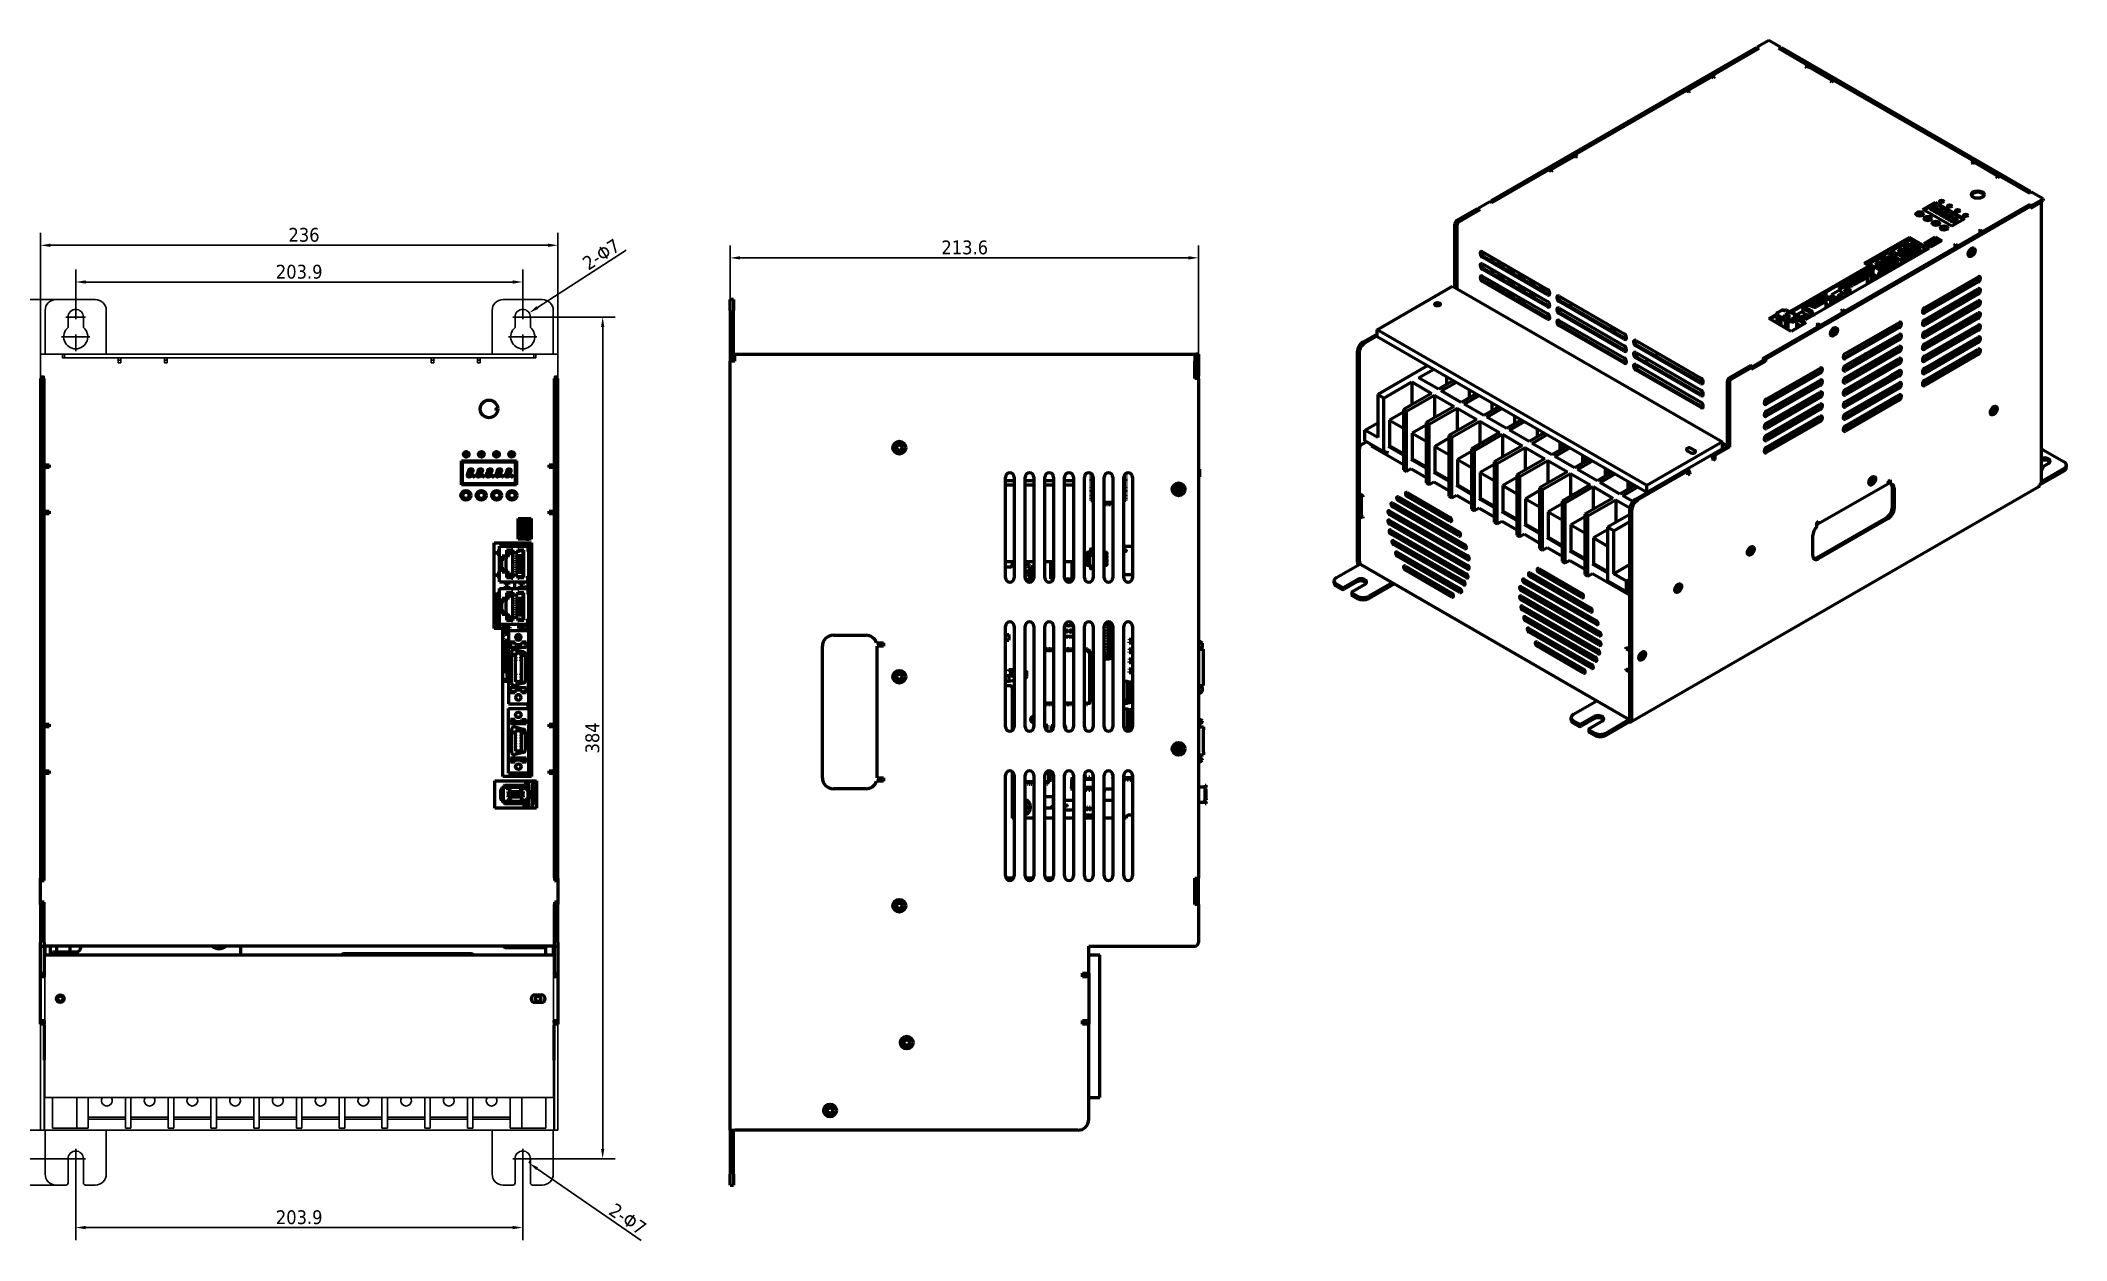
# Model space of a CAD drawing. Header units: millimetres. Extents: x 2121 to 4904, y 892 to 1933.
# Drawn here: x 2329 to 3253, y 1263 to 1811 of the extents above; entities that cross this region are included whole.
import ezdxf

# ---------------------------------------------------------------- set-up
doc = ezdxf.new("R2010")
doc.units = ezdxf.units.MM
doc.header["$LTSCALE"] = 1.8
doc.linetypes.add('CENTER', pattern=[50.8, 31.75, -6.35, 6.35, -6.35])
doc.layers.add('CL', color=1, linetype='CENTER')
for name, color, linetype, lineweight in [('경계(ISO)', 7, 'Continuous', 70), ('외형선(ISO)', 7, 'Continuous', 50), ('치수(ISO)', 7, 'Continuous', 25)]:
    doc.layers.add(name, color=color, linetype=linetype, lineweight=lineweight)
doc.styles.add('주 문자 (ISO)', font='')
doc.styles.add('주 텍스트 (ISO)', font='')
doc.styles.get('주 문자 (ISO)').set_extended_font_data('Tahoma')
doc.styles.get('주 텍스트 (ISO)').set_extended_font_data('Tahoma')
doc.dimstyles.new('기본값 (ISO)', dxfattribs={"dimscale": 1.8, "dimtxt": 3.5, "dimasz": 2.5, "dimexe": 3.175, "dimexo": 0, "dimgap": 0.762, "dimtad": 1, "dimrnd": 1e-08, "dimzin": 0, "dimtxsty": '주 텍스트 (ISO)', "dimcen": 0.09, "dimdle": 10, "dimclrd": 256, "dimclre": 256, "dimclrt": 256, "dimazin": 0, "dimtfac": 1.001486, "dimtmove": 0, "dimatfit": 3, "dimfxl": 1, "dimtolj": 1, "dimtzin": 0, "dimlwd": -1, "dimlwe": -1, "dimarcsym": 0})

msp = doc.modelspace()

# ---------------------------------------------------------------- blocks, each defined once
blk = doc.blocks.new('*D767')
at = {"layer": 'Defpoints', "color": 0}
for p in [(2565.06, 1717.24), (2329.06, 1656.5), (2565.06, 1656.5)]:
    blk.add_point(p, dxfattribs=at)
at = {"layer": '치수(ISO)', "color": 7}
for p, q in [((2329.06, 1656.5), (2329.06, 1722.95)), ((2565.06, 1656.5), (2565.06, 1722.95)), ((2333.56, 1717.24), (2560.56, 1717.24))]:
    blk.add_line(p, q, dxfattribs=at)
for points in [[(2333.56, 1717.99), (2333.56, 1716.49), (2329.06, 1717.24)], [(2560.56, 1716.49), (2560.56, 1717.99), (2565.06, 1717.24)]]:
    blk.add_solid(points, dxfattribs=at)
at = {"layer": '치수(ISO)', "color": 7, "insert": (2442.17, 1725.17), "char_height": 6.3, "attachment_point": 1, "style": '주 문자 (ISO)'}
blk.add_mtext('\\A1;236', dxfattribs=at)
blk = doc.blocks.new('*D769')
at = {"layer": 'Defpoints', "color": 0}
for p in [(2857.22, 1711.5), (2643.62, 1664.3), (2857.22, 1656.5)]:
    blk.add_point(p, dxfattribs=at)
at = {"layer": '치수(ISO)', "color": 7}
for p, q in [((2643.62, 1664.3), (2643.62, 1717.21)), ((2648.12, 1711.5), (2852.72, 1711.5)), ((2857.22, 1656.5), (2857.22, 1717.21))]:
    blk.add_line(p, q, dxfattribs=at)
for points in [[(2648.12, 1712.25), (2648.12, 1710.75), (2643.62, 1711.5)], [(2852.72, 1710.75), (2852.72, 1712.25), (2857.22, 1711.5)]]:
    blk.add_solid(points, dxfattribs=at)
at = {"layer": '치수(ISO)', "color": 7, "insert": (2740.02, 1719.43), "char_height": 6.3, "attachment_point": 1, "style": '주 문자 (ISO)'}
blk.add_mtext('\\A1;213.6', dxfattribs=at)
blk = doc.blocks.new('*D770')
at = {"layer": 'Defpoints', "color": 0}
for p in [(2549.01, 1700.48), (2345.11, 1689), (2549.01, 1689)]:
    blk.add_point(p, dxfattribs=at)
at = {"layer": '치수(ISO)', "color": 7}
for p, q in [((2345.11, 1689), (2345.11, 1706.19)), ((2349.61, 1700.48), (2544.51, 1700.48)), ((2549.01, 1689), (2549.01, 1706.19))]:
    blk.add_line(p, q, dxfattribs=at)
for points in [[(2349.61, 1701.23), (2349.61, 1699.73), (2345.11, 1700.48)], [(2544.51, 1699.73), (2544.51, 1701.23), (2549.01, 1700.48)]]:
    blk.add_solid(points, dxfattribs=at)
at = {"layer": '치수(ISO)', "color": 7, "insert": (2447.06, 1705.13), "char_height": 6.3, "attachment_point": 5, "style": '주 문자 (ISO)'}
blk.add_mtext('\\A1;203.9', dxfattribs=at)
blk = doc.blocks.new('*D771')
at = {"layer": 'Defpoints', "color": 0}
for p in [(2345.11, 1299.5), (2549.01, 1299.5), (2549.01, 1269.09)]:
    blk.add_point(p, dxfattribs=at)
at = {"layer": '치수(ISO)', "color": 7}
for p, q in [((2345.11, 1299.5), (2345.11, 1263.38)), ((2549.01, 1299.5), (2549.01, 1263.38)), ((2349.61, 1269.09), (2544.51, 1269.09))]:
    blk.add_line(p, q, dxfattribs=at)
for points in [[(2349.61, 1269.84), (2349.61, 1268.34), (2345.11, 1269.09)], [(2544.51, 1268.34), (2544.51, 1269.84), (2549.01, 1269.09)]]:
    blk.add_solid(points, dxfattribs=at)
at = {"layer": '치수(ISO)', "color": 7, "insert": (2447.06, 1273.74), "char_height": 6.3, "attachment_point": 5, "style": '주 문자 (ISO)'}
blk.add_mtext('\\A1;203.9', dxfattribs=at)
blk = doc.blocks.new('*D773')
at = {"layer": 'Defpoints', "color": 0}
for p in [(2549.24, 1684.5), (2553.51, 1300.5), (2585.5, 1300.5)]:
    blk.add_point(p, dxfattribs=at)
at = {"layer": '치수(ISO)', "color": 7}
for p, q in [((2549.24, 1684.5), (2591.22, 1684.5)), ((2585.5, 1680), (2585.5, 1305)), ((2553.51, 1300.5), (2591.22, 1300.5))]:
    blk.add_line(p, q, dxfattribs=at)
for points in [[(2586.25, 1680), (2584.75, 1680), (2585.5, 1684.5)], [(2584.75, 1305), (2586.25, 1305), (2585.5, 1300.5)]]:
    blk.add_solid(points, dxfattribs=at)
at = {"layer": '치수(ISO)', "color": 7, "insert": (2580.84, 1492.5), "char_height": 6.3, "attachment_point": 5, "rotation": 90, "style": '주 텍스트 (ISO)'}
blk.add_mtext('\\A1;384', dxfattribs=at)
blk = doc.blocks.new('*D774')
at = {"layer": 'Defpoints', "color": 0}
for p in [(2546.07, 1682.6), (2551.95, 1686.39)]:
    blk.add_point(p, dxfattribs=at)
at = {"layer": '치수(ISO)', "color": 7}
blk.add_line((2555.73, 1688.84), (2596.17, 1714.95), dxfattribs=at)
at = {"layer": '치수(ISO)', "color": 1}
for p, q in [((2548.85, 1684.5), (2549.17, 1684.5)), ((2549.01, 1684.33), (2549.01, 1684.66))]:
    blk.add_line(p, q, dxfattribs=at)
at = {"layer": '치수(ISO)', "color": 7}
blk.add_solid([(2555.33, 1689.47), (2556.14, 1688.21), (2551.95, 1686.39)], dxfattribs=at)
at = {"layer": '치수(ISO)', "color": 7, "insert": (2584.82, 1713.11), "char_height": 6.3, "attachment_point": 5, "rotation": 32.85463, "style": '주 문자 (ISO)'}
blk.add_mtext('\\A1;2-Φ7', dxfattribs=at)
blk = doc.blocks.new('*D775')
at = {"layer": 'Defpoints', "color": 0}
for p in [(2546.13, 1302.49), (2551.89, 1298.51)]:
    blk.add_point(p, dxfattribs=at)
at = {"layer": '치수(ISO)', "color": 1}
for p, q in [((2548.85, 1300.5), (2549.17, 1300.5)), ((2549.01, 1300.33), (2549.01, 1300.66))]:
    blk.add_line(p, q, dxfattribs=at)
at = {"layer": '치수(ISO)', "color": 7}
blk.add_line((2555.59, 1295.95), (2603.01, 1263.19), dxfattribs=at)
at = {"layer": '치수(ISO)', "color": 1}
blk.add_arc((2549.01, 1300.5), 3.5, 325.35606, 0, dxfattribs=at)
at = {"layer": '치수(ISO)', "color": 7}
blk.add_solid([(2556.02, 1296.56), (2555.17, 1295.33), (2551.89, 1298.51)], dxfattribs=at)
at = {"layer": '치수(ISO)', "color": 7, "insert": (2596.96, 1272.97), "char_height": 6.3, "attachment_point": 5, "rotation": 325.35606, "style": '주 문자 (ISO)'}
blk.add_mtext('\\A1;2-Φ7', dxfattribs=at)
blk = doc.blocks.new('경계 Default Border')
at = {"layer": '경계(ISO)'}
for p, q in [((74.25, 410), (74.25, 413.9)), ((148.5, 410), (148.5, 413.9)), ((222.75, 410), (222.75, 413.9)), ((371.25, 410), (371.25, 413.9)), ((445.5, 410), (445.5, 413.9)), ((519.75, 410), (519.75, 413.9)), ((10, 350), (6.1, 350)), ((584, 350), (587.9, 350)), ((10, 280), (6.1, 280)), ((584, 280), (587.9, 280)), ((10, 140), (6.1, 140)), ((584, 140), (587.9, 140)), ((10, 70), (6.1, 70)), ((584, 70), (587.9, 70)), ((74.25, 10), (74.25, 6.1)), ((148.5, 10), (148.5, 6.1)), ((222.75, 10), (222.75, 6.1)), ((371.25, 10), (371.25, 6.1)), ((445.5, 10), (445.5, 6.1)), ((519.75, 10), (519.75, 6.1))]:
    blk.add_line(p, q, dxfattribs=at)
at = {"layer": '경계(ISO)', "flags": 128}
for points in [[(297, 420), (297, 410), (294.11, 415), (299.89, 415), (297, 410)], [(10, 10), (10, 410), (584, 410), (584, 10), (10, 10)], [(0, 210), (10, 210), (5, 212.89), (5, 207.11), (10, 210)], [(594, 210), (584, 210), (589, 212.89), (589, 207.11), (584, 210)], [(297, 0), (297, 10), (294.11, 5), (299.89, 5), (297, 10)]]:
    blk.add_lwpolyline(points, dxfattribs=at)
at = {"layer": '경계(ISO)', "char_height": 3.5, "attachment_point": 7, "style": '주 텍스트 (ISO)'}
for s, insert in [('1', (35.98, 410.32)), ('2', (110.29, 410.4)), ('3', (184.51, 410.33)), ('4', (258.85, 410.33)), ('5', (332.9, 410.4)), ('6', (407.29, 410.33)), ('7', (481.56, 410.4)), ('8', (556.09, 410.4)), ('A', (6.94, 383.25)), ('A', (585.24, 383.25)), ('B', (6.85, 313.25)), ('B', (585.15, 313.25)), ('C', (6.57, 243.25)), ('C', (584.87, 243.25)), ('D', (6.56, 173.19)), ('D', (584.86, 173.19)), ('E', (6.78, 103.25)), ('E', (585.08, 103.25)), ('F', (6.36, 33.25)), ('F', (584.66, 33.25)), ('1', (35.98, 6.02)), ('2', (110.29, 6.1)), ('3', (184.51, 6.03)), ('4', (258.85, 6.03)), ('5', (332.9, 6.1)), ('6', (407.29, 6.03)), ('7', (481.56, 6.1)), ('8', (556.09, 6.1))]:
    blk.add_mtext(s, dxfattribs=dict(at, insert=insert))
blk = doc.blocks.new('*D768')
at = {"layer": 'Defpoints', "color": 0}
for p in [(2336.16, 1692.5), (2286.47, 1288.5), (2336.16, 1288.5)]:
    blk.add_point(p, dxfattribs=at)
at = {"layer": '치수(ISO)', "color": 7}
for p, q in [((2336.16, 1692.5), (2280.75, 1692.5)), ((2286.47, 1688), (2286.47, 1293)), ((2336.16, 1288.5), (2280.75, 1288.5))]:
    blk.add_line(p, q, dxfattribs=at)
for points in [[(2287.22, 1688), (2285.72, 1688), (2286.47, 1692.5)], [(2285.72, 1293), (2287.22, 1293), (2286.47, 1288.5)]]:
    blk.add_solid(points, dxfattribs=at)
at = {"layer": '치수(ISO)', "color": 7, "insert": (2278.54, 1483.59), "char_height": 6.3, "attachment_point": 1, "rotation": 90, "style": '주 문자 (ISO)'}
blk.add_mtext('\\A1;404', dxfattribs=at)
blk = doc.blocks.new('*D772')
at = {"layer": 'Defpoints', "color": 0}
for p in [(2304.13, 1313.5), (2329.06, 1313.5), (2340.61, 1300.5)]:
    blk.add_point(p, dxfattribs=at)
at = {"layer": '치수(ISO)', "color": 7}
for p, q in [((2329.06, 1313.5), (2298.42, 1313.5)), ((2304.13, 1305), (2304.13, 1309)), ((2340.61, 1300.5), (2298.42, 1300.5))]:
    blk.add_line(p, q, dxfattribs=at)
for points in [[(2304.88, 1309), (2303.38, 1309), (2304.13, 1313.5)], [(2303.38, 1305), (2304.88, 1305), (2304.13, 1300.5)]]:
    blk.add_solid(points, dxfattribs=at)
at = {"layer": '치수(ISO)', "color": 7, "insert": (2299.48, 1307), "char_height": 6.3, "attachment_point": 5, "rotation": 90, "style": '주 문자 (ISO)'}
blk.add_mtext('\\A1;13', dxfattribs=at)

# ---------------------------------------------------------------- dimensions: what is measured, and where the dimension line sits
at = {"layer": '치수(ISO)', "color": 7}
for base, p1, p2, angle, picture, middle in [((2565.062, 1717.24), (2329.062, 1656.495), (2565.062, 1656.495), 180, '*D767', (2448.895, 1717.24)), ((2286.466, 1288.495), (2336.162, 1692.495), (2336.162, 1288.495), 90, '*D768', (2286.466, 1490.495)), ((2304.132, 1313.495), (2340.612, 1300.495), (2329.062, 1313.495), 90, '*D772', (2304.132, 1306.995))]:
    dim = msp.add_linear_dim(base=base, p1=p1, p2=p2, angle=angle, dimstyle='기본값 (ISO)', override={"dimzin": 8, "dimdsep": 46, "dimtxsty": '주 문자 (ISO)', "dimclrd": 7, "dimclre": 7, "dimclrt": 7, "dimtofl": 0, "dimatfit": 1}, dxfattribs=at)
    dim.commit()
    dim.dimension.update_dxf_attribs({"geometry": picture, "text_midpoint": middle, "dimtype": 160})
for p1, p2, picture, middle in [((2546.072, 1682.597), (2551.952, 1686.394), '*D774', (2587.323, 1709.237)), ((2546.133, 1302.485), (2551.892, 1298.506), '*D775', (2594.343, 1269.173))]:
    dim = msp.add_diameter_dim_2p(p1=p1, p2=p2, text='2-Φ7', dimstyle='기본값 (ISO)', override={"dimzin": 8, "dimdsep": 46, "dimtxsty": '주 문자 (ISO)', "dimclrd": 7, "dimclre": 1, "dimclrt": 7, "dimtofl": 0, "dimatfit": 1}, dxfattribs=at)
    dim.commit()
    dim.dimension.update_dxf_attribs({"geometry": picture, "text_midpoint": middle, "dimtype": 163})
dim = msp.add_linear_dim(base=(2857.218, 1711.495), p1=(2643.618, 1664.295), p2=(2857.218, 1656.495), dimstyle='기본값 (ISO)', override={"dimzin": 8, "dimdsep": 46, "dimtxsty": '주 문자 (ISO)', "dimclrd": 7, "dimclre": 7, "dimclrt": 7, "dimtofl": 0, "dimatfit": 1}, dxfattribs=at)
dim.commit()
dim.dimension.update_dxf_attribs({"geometry": '*D769', "text_midpoint": (2750.418, 1711.495), "dimtype": 160})
for base, p1, p2, picture, middle in [((2549.012, 1700.475), (2345.112, 1688.995), (2549.012, 1688.995), '*D770', (2447.062, 1705.128)), ((2549.012, 1269.091), (2345.112, 1299.495), (2549.012, 1299.495), '*D771', (2447.062, 1273.744))]:
    dim = msp.add_linear_dim(base=base, p1=p1, p2=p2, dimstyle='기본값 (ISO)', override={"dimzin": 8, "dimdsep": 46, "dimtxsty": '주 문자 (ISO)', "dimclrd": 7, "dimclre": 7, "dimclrt": 7, "dimtofl": 0, "dimatfit": 1}, dxfattribs=at)
    dim.commit()
    dim.dimension.update_dxf_attribs({"geometry": picture, "text_midpoint": middle})
dim = msp.add_linear_dim(base=(2585.504, 1300.495), p1=(2549.237, 1684.495), p2=(2553.512, 1300.495), angle=90, dimstyle='기본값 (ISO)', override={"dimzin": 8, "dimdsep": 46, "dimclrd": 7, "dimclre": 7, "dimclrt": 7, "dimtofl": 0, "dimatfit": 1}, dxfattribs=at)
dim.commit()
dim.dimension.update_dxf_attribs({"geometry": '*D773', "text_midpoint": (2580.838, 1492.495)})

# ---------------------------------------------------------------- linework, layer by layer
at = {"layer": 'CL', "color": 7}
for p, q in [((2340.612, 1684.495), (2349.612, 1684.495)), ((2345.112, 1683.495), (2345.112, 1688.995)), ((2544.512, 1684.495), (2553.512, 1684.495)), ((2549.012, 1683.495), (2549.012, 1688.995)), ((2351.612, 1675.495), (2338.612, 1675.495)), ((2345.112, 1676.495), (2345.112, 1668.995)), ((2555.512, 1675.495), (2542.512, 1675.495)), ((2549.012, 1676.495), (2549.012, 1668.995)), ((2345.112, 1299.495), (2345.112, 1304.995)), ((2549.012, 1299.495), (2549.012, 1304.995)), ((2340.612, 1300.495), (2349.612, 1300.495)), ((2544.512, 1300.495), (2553.512, 1300.495))]:
    msp.add_line(p, q, dxfattribs=at)
at = {"layer": '외형선(ISO)', "color": 7}
for p, q in [((3111.644, 1807.297), (2990.729, 1737.486)), ((2991.577, 1736.996), (3112.493, 1806.807)), ((3091.598, 1794.743), (3113.023, 1807.113)), ((3112.493, 1806.807), (3111.644, 1807.297)), ((3117.478, 1810.665), (3112.174, 1807.603)), ((3112.174, 1807.603), (3112.174, 1806.991)), ((3112.174, 1807.603), (3113.023, 1807.113)), ((3122.781, 1807.603), (3117.478, 1810.665)), ((3121.933, 1807.113), (3122.781, 1807.603)), ((3121.933, 1807.113), (3135.403, 1799.336)), ((3123.311, 1807.297), (3122.463, 1806.807)), ((3122.463, 1806.807), (3235.953, 1741.283)), ((3122.781, 1807.603), (3122.781, 1806.991)), ((3236.802, 1741.773), (3123.311, 1807.297)), ((3091.225, 1793.918), (3080.619, 1787.795)), ((3091.598, 1794.008), (3091.598, 1794.743)), ((3091.598, 1794.743), (3092.817, 1794.039)), ((3091.863, 1793.855), (3091.598, 1794.008)), ((3092.181, 1793.672), (3091.863, 1793.855)), ((3092.817, 1794.039), (3092.181, 1793.672)), ((3134.183, 1798.632), (3135.403, 1799.336)), ((3134.82, 1798.264), (3134.183, 1798.632)), ((3135.138, 1798.448), (3134.82, 1798.264)), ((3135.403, 1798.601), (3135.138, 1798.448)), ((3135.403, 1799.336), (3135.403, 1798.601)), ((3146.382, 1792.387), (3135.775, 1798.511)), ((3028.807, 1758.491), (3079.718, 1787.885)), ((3080.938, 1787.18), (3079.718, 1787.885)), ((3081.574, 1787.548), (3080.938, 1787.18)), ((3081.256, 1787.732), (3081.574, 1787.548)), ((3145.426, 1792.141), (3145.744, 1792.324)), ((3146.063, 1791.773), (3145.426, 1792.141)), ((3147.282, 1792.477), (3146.063, 1791.773)), ((3147.282, 1792.477), (3211.134, 1755.613)), ((3028.434, 1757.666), (3017.828, 1751.542)), ((3028.807, 1758.491), (3030.026, 1757.787)), ((3028.807, 1757.756), (3028.807, 1758.491)), ((3029.072, 1757.603), (3028.807, 1757.756)), ((3029.39, 1757.419), (3029.072, 1757.603)), ((3030.026, 1757.787), (3029.39, 1757.419)), ((2991.047, 1736.69), (3016.927, 1751.632)), ((3018.147, 1750.928), (3016.927, 1751.632)), ((3018.783, 1751.295), (3018.147, 1750.928)), ((3018.465, 1751.479), (3018.783, 1751.295)), ((3209.914, 1754.908), (3211.134, 1755.613)), ((3210.551, 1754.541), (3209.914, 1754.908)), ((3210.869, 1754.725), (3210.551, 1754.541)), ((3211.134, 1754.878), (3210.869, 1754.725)), ((3211.134, 1755.613), (3211.134, 1754.878)), ((3222.113, 1748.664), (3211.506, 1754.788)), ((3221.157, 1748.417), (3221.475, 1748.601)), ((3221.794, 1748.05), (3221.157, 1748.417)), ((3223.013, 1748.754), (3221.794, 1748.05)), ((3223.013, 1748.754), (3236.484, 1740.977)), ((2990.729, 1736.874), (2990.729, 1737.486)), ((2990.729, 1737.486), (2991.577, 1736.996)), ((3235.953, 1741.283), (3236.802, 1741.773)), ((3237.332, 1741.467), (3236.484, 1740.977)), ((3236.802, 1741.773), (3236.802, 1741.161)), ((3242.636, 1738.405), (3237.332, 1741.467)), ((3237.332, 1735.343), (3242.636, 1738.405)), ((3237.332, 1734.608), (3242.636, 1737.67)), ((3242.636, 1738.405), (3242.636, 1737.67)), ((2984.365, 1733.812), (2975.137, 1728.484)), ((2975.986, 1727.995), (2985.213, 1733.322)), ((2976.039, 1728.025), (2985.744, 1733.628)), ((2985.213, 1733.322), (2984.365, 1733.812)), ((2984.895, 1734.118), (2990.199, 1737.18)), ((2984.895, 1734.118), (2984.895, 1733.506)), ((2985.744, 1733.628), (2984.895, 1734.118)), ((2990.199, 1737.18), (2991.047, 1736.69)), ((3115.038, 1665.716), (3235.953, 1735.527)), ((3115.887, 1665.226), (3236.802, 1735.037)), ((3185.047, 1730.87), (3185.212, 1730.965)), ((3185.212, 1730.784), (3185.212, 1731.179)), ((3187.312, 1730.784), (3187.312, 1731.179)), ((3187.312, 1730.965), (3187.476, 1730.87)), ((3187.72, 1733.613), (3193.554, 1736.981)), ((3200.978, 1725.958), (3187.72, 1733.613)), ((3188.25, 1733.307), (3193.554, 1736.369)), ((3188.936, 1729.135), (3188.529, 1728.9)), ((3188.61, 1728.83), (3188.924, 1729.011)), ((3188.924, 1728.64), (3188.924, 1729.036)), ((3191.024, 1728.64), (3191.024, 1729.036)), ((3191.024, 1729.011), (3191.338, 1728.83)), ((3191.279, 1733.703), (3191.279, 1734.315)), ((3191.78, 1734.628), (3191.532, 1734.555)), ((3191.763, 1734.422), (3192.01, 1734.495)), ((3192.702, 1734.095), (3192.455, 1734.022)), ((3192.507, 1734.663), (3192.507, 1734.677)), ((3192.617, 1732.813), (3192.617, 1733.425)), ((3192.685, 1733.889), (3192.934, 1733.961)), ((3192.809, 1733.523), (3192.688, 1733.487)), ((3192.854, 1733.337), (3192.976, 1733.371)), ((3192.976, 1732.759), (3192.854, 1732.724)), ((3192.934, 1733.524), (3192.934, 1733.961)), ((3193.046, 1732.822), (3193.046, 1733.435)), ((3193.183, 1733.583), (3193.183, 1734.196)), ((3193.554, 1736.981), (3193.554, 1736.369)), ((3193.554, 1736.981), (3206.812, 1729.327)), ((3193.554, 1736.369), (3206.282, 1729.02)), ((3193.584, 1732.372), (3193.584, 1732.985)), ((3194.084, 1733.297), (3193.837, 1733.224)), ((3194.067, 1733.091), (3194.314, 1733.164)), ((3194.167, 1733.881), (3194.167, 1734.493)), ((3195.007, 1732.765), (3194.759, 1732.692)), ((3194.811, 1733.332), (3194.811, 1733.347)), ((3194.921, 1731.482), (3194.921, 1732.095)), ((3194.99, 1732.559), (3195.239, 1732.631)), ((3195.113, 1732.193), (3194.993, 1732.157)), ((3195.158, 1732.006), (3195.28, 1732.041)), ((3195.28, 1731.429), (3195.158, 1731.394)), ((3195.239, 1732.194), (3195.239, 1732.631)), ((3195.351, 1731.492), (3195.351, 1732.104)), ((3195.487, 1732.253), (3195.487, 1732.865)), ((3195.888, 1731.042), (3195.888, 1731.654)), ((3196.388, 1731.967), (3196.141, 1731.894)), ((3196.371, 1731.761), (3196.619, 1731.834)), ((3196.471, 1732.55), (3196.471, 1733.163)), ((3197.311, 1731.434), (3197.064, 1731.361)), ((3197.116, 1732.002), (3197.116, 1732.016)), ((3197.225, 1730.152), (3197.225, 1730.764)), ((3197.294, 1731.228), (3197.543, 1731.3)), ((3197.418, 1730.862), (3197.297, 1730.827)), ((3197.463, 1730.676), (3197.585, 1730.711)), ((3197.585, 1730.098), (3197.463, 1730.063)), ((3197.543, 1730.863), (3197.543, 1731.3)), ((3197.655, 1730.161), (3197.655, 1730.774)), ((3197.792, 1730.922), (3197.792, 1731.535)), ((3198.192, 1729.711), (3198.192, 1730.324)), ((3198.693, 1730.637), (3198.445, 1730.563)), ((3198.676, 1730.43), (3198.923, 1730.504)), ((3198.775, 1731.22), (3198.775, 1731.832)), ((3199.615, 1730.104), (3199.368, 1730.031)), ((3199.42, 1730.672), (3199.42, 1730.686)), ((3199.53, 1728.822), (3199.53, 1729.434)), ((3199.598, 1729.898), (3199.847, 1729.97)), ((3199.722, 1729.532), (3199.602, 1729.496)), ((3199.767, 1729.345), (3199.889, 1729.38)), ((3199.889, 1728.768), (3199.767, 1728.733)), ((3199.847, 1729.533), (3199.847, 1729.97)), ((3199.959, 1728.831), (3199.959, 1729.443)), ((3200.096, 1729.592), (3200.096, 1730.204)), ((3200.497, 1728.381), (3200.497, 1728.993)), ((3200.997, 1729.306), (3200.75, 1729.233)), ((3206.812, 1729.327), (3200.978, 1725.958)), ((3200.98, 1729.1), (3201.227, 1729.173)), ((3201.08, 1729.89), (3201.08, 1730.502)), ((3201.92, 1728.773), (3201.673, 1728.7)), ((3201.725, 1729.341), (3201.725, 1729.356)), ((3201.903, 1728.567), (3202.152, 1728.64)), ((3202.026, 1728.201), (3201.906, 1728.166)), ((3202.152, 1728.202), (3202.152, 1728.64)), ((3202.4, 1728.262), (3202.4, 1728.874)), ((3203.384, 1728.559), (3203.384, 1729.172)), ((3236.484, 1735.833), (3215.058, 1723.463)), ((3236.802, 1735.037), (3235.953, 1735.527)), ((3236.484, 1735.221), (3236.484, 1735.833)), ((3236.484, 1735.833), (3237.332, 1735.343)), ((3240.939, 1736.445), (3236.802, 1734.057)), ((3236.802, 1734.057), (3236.802, 1735.037)), ((3236.802, 1734.914), (3237.332, 1734.608)), ((3237.332, 1735.343), (3237.332, 1734.608)), ((3241.642, 1737.096), (3241.642, 1608.888)), ((2974.289, 1697.988), (2974.289, 1727.015)), ((2975.137, 1726.525), (2975.137, 1697.498)), ((2975.137, 1697.498), (2975.137, 1726.464)), ((3160.886, 1709.026), (3181.569, 1720.967)), ((3181.569, 1720.232), (3161.523, 1708.658)), ((3179.115, 1717.996), (3182.146, 1719.746)), ((3181.569, 1720.967), (3181.569, 1720.232)), ((3181.569, 1720.967), (3190.585, 1715.762)), ((3189.948, 1715.394), (3181.569, 1720.232)), ((3182.146, 1719.746), (3188.989, 1715.795)), ((3188.25, 1718.12), (3193.288, 1721.029)), ((3189.629, 1718.304), (3192.97, 1720.233)), ((3193.103, 1720.156), (3189.762, 1718.227)), ((3193.182, 1720.018), (3189.841, 1718.089)), ((3193.235, 1719.039), (3190.902, 1717.691)), ((3196.417, 1719.222), (3191.379, 1716.314)), ((3191.838, 1717.344), (3194.633, 1718.958)), ((3193.091, 1727.437), (3192.131, 1726.882)), ((3192.237, 1726.76), (3192.65, 1726.999)), ((3192.649, 1726.991), (3192.241, 1726.756)), ((3192.378, 1719.034), (3192.767, 1719.258)), ((3192.38, 1718.844), (3192.751, 1719.059)), ((3192.472, 1726.583), (3192.636, 1726.678)), ((3192.636, 1726.497), (3192.636, 1726.892)), ((3192.683, 1719.019), (3192.67, 1719.202)), ((3192.872, 1719.207), (3192.897, 1718.874)), ((3193.607, 1718.824), (3193.235, 1719.039)), ((3193.288, 1721.029), (3193.288, 1720.32)), ((3193.288, 1721.029), (3196.417, 1719.222)), ((3193.923, 1719.775), (3193.501, 1720.018)), ((3194.003, 1719.912), (3193.58, 1720.156)), ((3193.713, 1720.233), (3194.135, 1719.989)), ((3193.99, 1719.545), (3193.989, 1719.683)), ((3194.103, 1719.637), (3194.101, 1719.775)), ((3194.553, 1719.095), (3194.144, 1719.332)), ((3194.633, 1719.233), (3194.223, 1719.469)), ((3194.289, 1719.776), (3194.29, 1719.637)), ((3195.781, 1718.855), (3194.289, 1719.716)), ((3194.301, 1719.71), (3194.44, 1719.498)), ((3194.356, 1719.546), (3194.765, 1719.31)), ((3194.614, 1719.397), (3194.614, 1719.529)), ((3194.736, 1726.497), (3194.736, 1726.892)), ((3194.736, 1726.678), (3194.9, 1726.583)), ((3194.919, 1719.095), (3194.919, 1718.357)), ((3196.361, 1724.848), (3195.954, 1724.613)), ((3196.034, 1724.543), (3196.348, 1724.725)), ((3196.348, 1724.354), (3196.348, 1724.749)), ((3198.448, 1724.354), (3198.448, 1724.749)), ((3198.448, 1724.725), (3198.763, 1724.543)), ((3201.834, 1727.491), (3201.834, 1728.104)), ((3202.071, 1728.015), (3202.193, 1728.05)), ((3202.193, 1727.437), (3202.071, 1727.403)), ((3202.264, 1727.501), (3202.264, 1728.113)), ((3213.202, 1723.8), (3213.839, 1724.167)), ((3213.521, 1723.616), (3213.202, 1723.8)), ((3213.839, 1723.432), (3213.796, 1723.408)), ((3213.839, 1724.167), (3215.058, 1723.463)), ((3213.839, 1723.432), (3213.839, 1724.167)), ((3214.422, 1723.096), (3213.839, 1723.432)), ((2986.804, 1714.216), (3016.503, 1697.07)), ((3016.503, 1694.62), (2986.804, 1711.767)), ((2987.441, 1712.134), (3017.139, 1694.988)), ((2991.259, 1711.461), (2991.418, 1711.552)), ((2992.267, 1711.062), (2992.108, 1710.971)), ((3190.585, 1715.762), (3134.105, 1683.153)), ((3203.179, 1716.604), (3152.267, 1687.211)), ((3163.237, 1708.829), (3166.267, 1710.579)), ((3166.267, 1710.579), (3166.874, 1710.229)), ((3166.874, 1710.229), (3166.267, 1709.879)), ((3166.267, 1709.879), (3167.345, 1709.256)), ((3166.371, 1710.519), (3168.827, 1711.936)), ((3166.874, 1710.109), (3166.371, 1709.819)), ((3166.874, 1710.229), (3166.874, 1710.109)), ((3169.069, 1711.563), (3166.914, 1710.319)), ((3166.914, 1710.319), (3167.52, 1709.969)), ((3167.52, 1709.969), (3166.927, 1709.627)), ((3167.52, 1709.969), (3167.52, 1709.284)), ((3168.827, 1712.056), (3171.858, 1713.806)), ((3168.827, 1712.056), (3169.433, 1711.706)), ((3168.827, 1712.056), (3168.827, 1711.936)), ((3169.433, 1711.586), (3168.827, 1711.936)), ((3169.675, 1711.213), (3169.069, 1711.563)), ((3169.069, 1711.563), (3169.069, 1706.671)), ((3169.675, 1710.28), (3169.298, 1710.498)), ((3169.298, 1706.539), (3169.298, 1710.498)), ((3170.039, 1712.056), (3169.433, 1711.706)), ((3170.039, 1711.936), (3169.433, 1711.586)), ((3169.433, 1711.706), (3169.433, 1711.586)), ((3170.268, 1711.555), (3169.675, 1711.213)), ((3169.675, 1711.213), (3169.675, 1710.28)), ((3170.268, 1710.622), (3169.675, 1710.28)), ((3169.837, 1712.639), (3169.837, 1713.458)), ((3169.891, 1710.404), (3169.891, 1706.197)), ((3171.117, 1711.434), (3170.039, 1712.056)), ((3170.039, 1712.056), (3170.039, 1711.936)), ((3171.117, 1711.314), (3170.039, 1711.936)), ((3170.106, 1706.029), (3176.707, 1709.84)), ((3170.268, 1711.555), (3171.157, 1711.042)), ((3170.268, 1711.555), (3170.268, 1710.622)), ((3172.531, 1712.251), (3171.117, 1711.434)), ((3171.905, 1711.769), (3171.117, 1711.314)), ((3171.117, 1711.434), (3171.117, 1711.314)), ((3172.026, 1711.699), (3171.15, 1711.194)), ((3171.15, 1711.194), (3171.285, 1711.116)), ((3171.157, 1711.042), (3171.285, 1711.116)), ((3171.157, 1711.042), (3171.157, 1706.636)), ((3171.285, 1711.116), (3171.285, 1707.772)), ((3171.858, 1713.806), (3178.701, 1709.855)), ((3172.531, 1712.131), (3171.905, 1711.769)), ((3172.026, 1711.699), (3171.905, 1711.769)), ((3172.026, 1711.699), (3172.026, 1710.83)), ((3172.111, 1709.863), (3172.794, 1710.064)), ((3172.161, 1709.807), (3172.111, 1709.863)), ((3172.111, 1709.132), (3172.111, 1709.863)), ((3172.794, 1710.064), (3172.123, 1711.226)), ((3172.875, 1710.017), (3172.161, 1709.807)), ((3172.161, 1709.076), (3172.161, 1709.807)), ((3172.18, 1711.259), (3172.875, 1710.056)), ((3173.743, 1711.551), (3172.531, 1712.251)), ((3172.531, 1712.251), (3172.531, 1712.131)), ((3172.531, 1712.131), (3173.447, 1711.602)), ((3172.875, 1710.017), (3172.794, 1710.064)), ((3172.875, 1710.056), (3173.306, 1710.305)), ((3172.875, 1710.056), (3172.875, 1710.017)), ((3172.875, 1709.286), (3172.875, 1710.017)), ((3172.921, 1711.687), (3173.306, 1711.02)), ((3173.306, 1711.52), (3173.447, 1711.602)), ((3173.669, 1711.31), (3173.306, 1711.52)), ((3173.306, 1711.52), (3173.306, 1710.305)), ((3173.306, 1710.305), (3173.306, 1709.535)), ((3173.743, 1711.431), (3173.447, 1711.602)), ((3173.49, 1709.799), (3173.859, 1711.181)), ((3173.525, 1714.769), (3176.556, 1716.519)), ((3173.525, 1714.769), (3180.368, 1710.818)), ((3173.525, 1712.843), (3173.525, 1714.769)), ((3173.878, 1711.431), (3173.669, 1711.31)), ((3173.669, 1711.31), (3173.669, 1710.472)), ((3173.878, 1711.628), (3173.743, 1711.551)), ((3173.743, 1711.551), (3173.743, 1711.431)), ((3173.878, 1711.509), (3173.743, 1711.431)), ((3174.148, 1711.473), (3173.878, 1711.628)), ((3173.878, 1711.628), (3173.878, 1711.509)), ((3174.044, 1711.413), (3173.878, 1711.509)), ((3173.98, 1711.372), (3173.878, 1711.431)), ((3173.878, 1711.431), (3173.878, 1711.236)), ((3174.013, 1711.395), (3174.148, 1711.473)), ((3174.702, 1709.099), (3175.071, 1710.481)), ((3175.151, 1710.432), (3174.8, 1709.115)), ((3175.151, 1710.455), (3175.36, 1710.575)), ((3176.462, 1709.698), (3175.151, 1710.455)), ((3175.151, 1710.455), (3175.151, 1708.941)), ((3175.168, 1710.497), (3175.158, 1710.459)), ((3175.225, 1710.695), (3175.36, 1710.773)), ((3175.293, 1710.614), (3175.225, 1710.575)), ((3175.293, 1710.614), (3175.36, 1710.653)), ((3175.36, 1710.575), (3175.293, 1710.614)), ((3175.36, 1710.653), (3175.36, 1710.773)), ((3175.629, 1710.617), (3175.36, 1710.773)), ((3175.526, 1710.558), (3175.36, 1710.653)), ((3175.495, 1710.54), (3175.629, 1710.617)), ((3176.707, 1709.84), (3175.495, 1710.54)), ((3175.495, 1710.54), (3175.495, 1710.42)), ((3176.603, 1709.78), (3175.495, 1710.42)), ((3175.68, 1713.135), (3175.68, 1712.78)), ((3177.633, 1715.196), (3176.219, 1714.38)), ((3176.219, 1714.38), (3177.431, 1713.68)), ((3176.323, 1714.32), (3176.845, 1714.622)), ((3176.556, 1716.519), (3177.162, 1716.169)), ((3177.162, 1716.169), (3176.556, 1715.819)), ((3176.556, 1715.819), (3177.633, 1715.196)), ((3176.659, 1716.459), (3179.115, 1717.876)), ((3177.162, 1716.049), (3176.659, 1715.759)), ((3177.633, 1715.077), (3176.845, 1714.622)), ((3176.967, 1714.552), (3176.845, 1714.622)), ((3176.967, 1714.552), (3177.842, 1715.057)), ((3176.967, 1714.552), (3176.967, 1714.125)), ((3177.013, 1714.05), (3177.124, 1713.858)), ((3177.162, 1716.169), (3177.162, 1716.049)), ((3179.358, 1717.503), (3177.202, 1716.259)), ((3177.202, 1716.259), (3177.809, 1715.909)), ((3177.809, 1715.909), (3177.216, 1715.567)), ((3178.105, 1715.053), (3177.216, 1715.567)), ((3177.239, 1713.791), (3177.276, 1713.813)), ((3177.276, 1713.813), (3177.64, 1713.603)), ((3177.431, 1713.68), (3177.297, 1713.602)), ((3177.297, 1713.602), (3177.566, 1713.447)), ((3178.701, 1709.855), (3177.353, 1709.078)), ((3177.431, 1713.56), (3177.4, 1713.542)), ((3177.431, 1713.68), (3177.431, 1713.56)), ((3177.64, 1713.603), (3177.468, 1713.503)), ((3177.566, 1713.447), (3177.701, 1713.524)), ((3177.633, 1715.196), (3177.633, 1715.077)), ((3177.64, 1713.603), (3177.64, 1713.489)), ((3177.809, 1715.909), (3177.809, 1715.224)), ((3179.029, 1712.836), (3177.817, 1713.536)), ((3177.977, 1714.979), (3177.842, 1715.057)), ((3177.842, 1715.057), (3177.842, 1713.521)), ((3177.977, 1714.979), (3178.105, 1715.053)), ((3177.977, 1714.979), (3177.977, 1713.443)), ((3178.105, 1715.053), (3178.105, 1713.37)), ((3178.701, 1709.855), (3178.701, 1708.9)), ((3178.778, 1712.747), (3178.913, 1712.824)), ((3178.778, 1712.747), (3179.048, 1712.591)), ((3178.913, 1712.705), (3178.882, 1712.687)), ((3178.949, 1712.648), (3179.122, 1712.747)), ((3178.98, 1712.665), (3178.97, 1712.692)), ((3179.048, 1712.591), (3179.182, 1712.669)), ((3179.067, 1712.789), (3179.09, 1712.729)), ((3179.115, 1717.996), (3179.721, 1717.646)), ((3179.115, 1717.996), (3179.115, 1717.876)), ((3179.721, 1717.526), (3179.115, 1717.876)), ((3180.433, 1711.991), (3179.122, 1712.747)), ((3179.182, 1712.669), (3180.395, 1711.969)), ((3179.182, 1711.113), (3179.182, 1710.758)), ((3179.964, 1717.153), (3179.358, 1717.503)), ((3179.358, 1717.503), (3179.358, 1712.611)), ((3179.964, 1716.22), (3179.587, 1716.438)), ((3179.587, 1712.479), (3179.587, 1716.438)), ((3180.327, 1717.996), (3179.721, 1717.646)), ((3180.327, 1717.876), (3179.721, 1717.526)), ((3179.721, 1717.646), (3179.721, 1717.526)), ((3180.556, 1717.495), (3179.964, 1717.153)), ((3179.964, 1717.153), (3179.964, 1716.22)), ((3180.556, 1716.562), (3179.964, 1716.22)), ((3180.179, 1716.344), (3180.179, 1712.137)), ((3181.405, 1717.374), (3180.327, 1717.996)), ((3180.327, 1717.996), (3180.327, 1717.876)), ((3181.405, 1717.254), (3180.327, 1717.876)), ((3181.068, 1712.487), (3180.327, 1712.059)), ((3180.327, 1712.059), (3180.439, 1711.995)), ((3180.327, 1712.051), (3180.327, 1712.059)), ((3180.368, 1710.818), (3181.715, 1711.596)), ((3180.368, 1709.863), (3180.368, 1710.818)), ((3180.395, 1711.969), (3186.995, 1715.78)), ((3181.52, 1711.363), (3180.503, 1710.776)), ((3180.503, 1710.776), (3180.503, 1709.941)), ((3180.503, 1710.776), (3180.556, 1710.745)), ((3180.556, 1717.495), (3181.446, 1716.982)), ((3180.556, 1717.495), (3180.556, 1716.562)), ((3181.573, 1711.332), (3180.556, 1710.745)), ((3180.556, 1709.972), (3180.556, 1710.745)), ((3181.068, 1712.487), (3181.18, 1712.422)), ((3182.819, 1718.191), (3181.405, 1717.374)), ((3182.193, 1717.709), (3181.405, 1717.254)), ((3181.405, 1717.374), (3181.405, 1717.254)), ((3182.314, 1717.639), (3181.439, 1717.134)), ((3181.439, 1717.134), (3181.573, 1717.056)), ((3181.446, 1716.982), (3181.573, 1717.056)), ((3181.446, 1716.982), (3181.446, 1712.576)), ((3181.715, 1711.476), (3181.52, 1711.363)), ((3181.52, 1711.363), (3181.573, 1711.332)), ((3181.526, 1711.367), (3181.607, 1711.32)), ((3181.573, 1717.056), (3181.573, 1713.712)), ((3183.19, 1714.801), (3181.573, 1713.867)), ((3182.934, 1714.497), (3181.573, 1713.712)), ((3181.573, 1711.332), (3181.573, 1710.559)), ((3181.607, 1711.32), (3181.796, 1711.429)), ((3181.607, 1710.579), (3181.607, 1711.32)), ((3181.715, 1711.596), (3181.715, 1711.476)), ((3181.944, 1711.463), (3181.715, 1711.596)), ((3181.715, 1711.476), (3181.84, 1711.404)), ((3181.84, 1710.713), (3181.84, 1711.404)), ((3181.944, 1711.463), (3187.871, 1714.885)), ((3181.944, 1711.463), (3181.944, 1710.773)), ((3182.819, 1718.071), (3182.193, 1717.709)), ((3182.314, 1717.639), (3182.193, 1717.709)), ((3182.314, 1717.639), (3182.314, 1716.77)), ((3182.4, 1715.803), (3183.082, 1716.004)), ((3182.449, 1715.747), (3182.4, 1715.803)), ((3182.4, 1715.072), (3182.4, 1715.803)), ((3182.449, 1715.016), (3182.4, 1715.072)), ((3183.082, 1716.004), (3182.411, 1717.166)), ((3183.163, 1715.957), (3182.449, 1715.747)), ((3182.449, 1715.016), (3182.449, 1715.747)), ((3183.163, 1715.226), (3182.449, 1715.016)), ((3182.468, 1717.199), (3183.163, 1715.996)), ((3184.032, 1717.491), (3182.819, 1718.191)), ((3182.819, 1718.191), (3182.819, 1718.071)), ((3182.819, 1718.071), (3183.735, 1717.542)), ((3182.934, 1714.497), (3182.934, 1713.435)), ((3182.934, 1714.497), (3183.594, 1714.116)), ((3183.163, 1715.957), (3183.082, 1716.004)), ((3183.163, 1715.996), (3183.594, 1716.245)), ((3183.163, 1715.996), (3183.163, 1715.957)), ((3183.163, 1715.226), (3183.163, 1715.957)), ((3183.163, 1715.226), (3183.594, 1715.475)), ((3183.19, 1715.242), (3183.19, 1714.801)), ((3183.594, 1714.567), (3183.19, 1714.801)), ((3183.209, 1717.627), (3183.594, 1716.96)), ((3183.594, 1717.46), (3183.735, 1717.542)), ((3183.958, 1717.25), (3183.594, 1717.46)), ((3183.594, 1717.46), (3183.594, 1716.245)), ((3183.594, 1716.245), (3183.594, 1715.475)), ((3183.594, 1715.475), (3183.594, 1714.116)), ((3183.758, 1714.719), (3183.72, 1715.182)), ((3184.032, 1717.371), (3183.735, 1717.542)), ((3184.458, 1714.315), (3183.758, 1714.719)), ((3183.778, 1715.739), (3184.147, 1717.121)), ((3184.167, 1717.371), (3183.958, 1717.25)), ((3183.958, 1717.25), (3183.958, 1716.412)), ((3183.958, 1714.604), (3183.958, 1714.026)), ((3184.167, 1717.568), (3184.032, 1717.491)), ((3184.032, 1717.491), (3184.032, 1717.371)), ((3184.167, 1717.449), (3184.032, 1717.371)), ((3184.436, 1717.413), (3184.167, 1717.568)), ((3184.167, 1717.568), (3184.167, 1717.449)), ((3184.332, 1717.353), (3184.167, 1717.449)), ((3184.268, 1717.312), (3184.167, 1717.371)), ((3184.167, 1717.371), (3184.167, 1717.176)), ((3184.167, 1714.483), (3184.167, 1714.147)), ((3184.301, 1717.335), (3184.436, 1717.413)), ((3184.991, 1715.039), (3185.359, 1716.421)), ((3185.439, 1716.372), (3185.088, 1715.055)), ((3185.439, 1716.395), (3185.648, 1716.515)), ((3186.75, 1715.638), (3185.439, 1716.395)), ((3185.439, 1716.395), (3185.439, 1714.881)), ((3185.457, 1716.437), (3185.447, 1716.399)), ((3185.514, 1716.635), (3185.648, 1716.713)), ((3185.581, 1716.554), (3185.514, 1716.515)), ((3185.581, 1716.554), (3185.648, 1716.593)), ((3185.648, 1716.515), (3185.581, 1716.554)), ((3185.648, 1716.593), (3185.648, 1716.713)), ((3185.918, 1716.557), (3185.648, 1716.713)), ((3185.814, 1716.498), (3185.648, 1716.593)), ((3185.783, 1716.48), (3185.918, 1716.557)), ((3186.995, 1715.78), (3185.783, 1716.48)), ((3185.783, 1716.48), (3185.783, 1716.36)), ((3186.892, 1715.72), (3185.783, 1716.36)), ((3186.524, 1715.637), (3185.783, 1715.209)), ((3185.783, 1715.209), (3185.895, 1715.144)), ((3185.783, 1715.209), (3185.783, 1715.08)), ((3186.636, 1715.572), (3186.524, 1715.637)), ((3188.989, 1715.795), (3187.642, 1715.018)), ((3187.871, 1714.885), (3187.642, 1715.018)), ((3187.837, 1715.011), (3187.746, 1714.958)), ((3188.854, 1715.598), (3187.837, 1715.011)), ((3187.837, 1715.011), (3187.891, 1714.979)), ((3187.871, 1714.885), (3187.871, 1714.195)), ((3188.908, 1715.567), (3187.891, 1714.979)), ((3187.891, 1714.207), (3187.891, 1714.979)), ((3191.379, 1716.314), (3188.25, 1718.12)), ((3188.854, 1715.598), (3188.908, 1715.567)), ((3189.475, 1718.093), (3188.887, 1717.753)), ((3188.908, 1715.567), (3188.908, 1714.794)), ((3188.989, 1715.795), (3188.989, 1714.84)), ((3189.475, 1718.089), (3189.475, 1717.413)), ((3189.475, 1715.668), (3189.475, 1715.121)), ((3190.052, 1717.631), (3189.629, 1717.875)), ((3189.762, 1717.952), (3190.184, 1717.708)), ((3190.257, 1717.809), (3190.645, 1718.033)), ((3190.63, 1717.834), (3190.327, 1717.659)), ((3190.661, 1717.542), (3190.42, 1717.542)), ((3190.421, 1717.651), (3190.662, 1717.65)), ((3190.562, 1717.795), (3190.548, 1717.977)), ((3190.751, 1717.982), (3190.776, 1717.649)), ((3191.228, 1717.267), (3190.819, 1717.504)), ((3190.902, 1717.691), (3190.849, 1717.661)), ((3190.849, 1717.623), (3190.849, 1717.661)), ((3190.902, 1717.691), (3191.273, 1717.477)), ((3190.951, 1717.58), (3191.361, 1717.344)), ((3190.968, 1718.22), (3192.055, 1718.847)), ((3191.005, 1717.751), (3190.968, 1718.22)), ((3191.485, 1717.845), (3191.273, 1717.722)), ((3191.273, 1717.722), (3191.485, 1717.6)), ((3191.273, 1717.477), (3191.485, 1717.6)), ((3191.311, 1717.389), (3191.273, 1717.477)), ((3191.311, 1717.389), (3191.285, 1717.388)), ((3191.43, 1717.313), (3191.311, 1717.389)), ((3191.485, 1717.845), (3191.485, 1717.6)), ((3191.485, 1717.845), (3191.697, 1717.722)), ((3191.485, 1717.6), (3191.538, 1717.542)), ((3191.538, 1717.542), (3191.75, 1717.665)), ((3191.91, 1718.089), (3191.697, 1717.967)), ((3191.697, 1717.967), (3191.91, 1717.845)), ((3191.697, 1717.722), (3191.91, 1717.845)), ((3191.75, 1717.665), (3191.697, 1717.722)), ((3191.91, 1718.089), (3191.91, 1717.845)), ((3191.91, 1718.089), (3192.122, 1717.967)), ((3191.91, 1717.845), (3191.963, 1717.787)), ((3191.963, 1717.787), (3192.175, 1717.91)), ((3194.765, 1718.881), (3191.971, 1717.267)), ((3192.055, 1718.847), (3192.018, 1718.336)), ((3192.334, 1718.334), (3192.122, 1718.212)), ((3192.122, 1718.212), (3192.334, 1718.089)), ((3192.122, 1717.967), (3192.334, 1718.089)), ((3192.175, 1717.91), (3192.122, 1717.967)), ((3192.245, 1718.467), (3192.273, 1718.86)), ((3192.268, 1718.779), (3192.38, 1718.844)), ((3192.334, 1718.334), (3192.334, 1718.089)), ((3192.334, 1718.334), (3192.546, 1718.212)), ((3192.334, 1718.089), (3192.387, 1718.032)), ((3192.387, 1718.032), (3192.599, 1718.155)), ((3192.758, 1718.579), (3192.546, 1718.457)), ((3192.546, 1718.457), (3192.758, 1718.334)), ((3192.546, 1718.212), (3192.758, 1718.334)), ((3192.599, 1718.155), (3192.546, 1718.212)), ((3192.758, 1718.579), (3192.758, 1718.334)), ((3192.758, 1718.579), (3192.97, 1718.457)), ((3192.758, 1718.334), (3192.811, 1718.277)), ((3192.811, 1718.277), (3193.023, 1718.4)), ((3193.182, 1718.824), (3192.97, 1718.702)), ((3192.97, 1718.702), (3193.182, 1718.579)), ((3192.97, 1718.457), (3193.182, 1718.579)), ((3193.023, 1718.4), (3192.97, 1718.457)), ((3193.182, 1718.824), (3193.182, 1718.579)), ((3193.182, 1718.824), (3193.394, 1718.702)), ((3193.182, 1718.579), (3193.235, 1718.522)), ((3193.235, 1718.522), (3193.448, 1718.645)), ((3193.394, 1718.702), (3193.607, 1718.824)), ((3193.448, 1718.645), (3193.394, 1718.702)), ((3193.607, 1718.824), (3193.702, 1718.769)), ((3193.702, 1718.769), (3193.836, 1718.498)), ((3201.959, 1717.309), (3202.596, 1717.676)), ((3203.179, 1716.604), (3201.959, 1717.309)), ((3202.596, 1717.676), (3202.914, 1717.492)), ((3202.596, 1716.941), (3202.596, 1717.676)), ((2986.804, 1708.705), (3016.503, 1691.558)), ((3016.503, 1689.109), (2986.804, 1706.255)), ((2986.804, 1703.194), (3016.503, 1686.047)), ((3016.503, 1683.598), (2986.804, 1700.744)), ((2987.441, 1706.623), (3017.139, 1689.476)), ((2987.441, 1701.111), (3017.139, 1683.965)), ((2991.259, 1705.949), (2991.418, 1706.041)), ((2991.259, 1700.438), (2991.418, 1700.53)), ((2992.267, 1705.551), (2992.108, 1705.459)), ((2993.434, 1708.674), (2994.918, 1709.532)), ((2993.434, 1703.163), (2994.918, 1704.02)), ((2994.706, 1707.939), (2996.191, 1708.797)), ((2994.706, 1702.428), (2996.191, 1703.285)), ((2997.04, 1708.307), (2995.555, 1707.449)), ((2997.04, 1702.795), (2995.555, 1701.938)), ((2998.207, 1705.919), (2999.691, 1706.776)), ((2998.207, 1700.407), (2999.691, 1701.265)), ((2999.479, 1705.184), (3000.964, 1706.041)), ((2999.479, 1699.672), (3000.964, 1700.53)), ((3001.813, 1705.551), (3000.328, 1704.694)), ((3002.979, 1703.163), (3004.464, 1704.02)), ((3004.252, 1702.428), (3005.737, 1703.285)), ((3006.586, 1702.795), (3005.101, 1701.938)), ((3007.752, 1700.407), (3009.237, 1701.265)), ((3009.025, 1699.672), (3010.51, 1700.53)), ((3127.21, 1687.133), (3163.008, 1707.801)), ((3163.008, 1707.066), (3127.847, 1686.766)), ((3151.937, 1700.452), (3156.652, 1703.174)), ((3153.149, 1699.996), (3160.135, 1704.03)), ((3161.501, 1703.241), (3154.515, 1699.208)), ((3154.853, 1700.669), (3155.064, 1700.791)), ((3154.958, 1700.608), (3154.853, 1700.669)), ((3154.853, 1699.403), (3154.853, 1700.669)), ((3155.17, 1700.73), (3154.958, 1700.608)), ((3154.958, 1699.464), (3154.958, 1700.608)), ((3155.064, 1700.791), (3155.17, 1700.73)), ((3155.17, 1700.73), (3155.17, 1699.586)), ((3160.019, 1701.23), (3155.846, 1698.821)), ((3156.652, 1703.174), (3159.346, 1704.73)), ((3158.22, 1702.613), (3158.432, 1702.735)), ((3158.22, 1701.347), (3158.22, 1702.613)), ((3158.326, 1702.552), (3158.22, 1702.613)), ((3158.537, 1702.674), (3158.326, 1702.552)), ((3158.326, 1701.408), (3158.326, 1702.552)), ((3158.432, 1702.735), (3158.537, 1702.674)), ((3158.537, 1702.674), (3158.537, 1701.53)), ((3159.18, 1704.283), (3158.772, 1704.048)), ((3159.33, 1703.961), (3158.772, 1704.048)), ((3158.894, 1703.002), (3159.105, 1703.124)), ((3158.894, 1701.736), (3158.894, 1703.002)), ((3159, 1702.941), (3158.894, 1703.002)), ((3159.18, 1704.128), (3158.984, 1704.015)), ((3159.211, 1703.063), (3159, 1702.941)), ((3159, 1701.797), (3159, 1702.941)), ((3159.105, 1703.124), (3159.211, 1703.063)), ((3159.18, 1704.283), (3159.33, 1703.961)), ((3159.18, 1704.128), (3159.18, 1704.283)), ((3159.18, 1704.128), (3159.252, 1703.973)), ((3159.211, 1703.063), (3159.211, 1701.919)), ((3159.567, 1703.391), (3159.779, 1703.513)), ((3159.567, 1702.125), (3159.567, 1703.391)), ((3159.673, 1703.33), (3159.567, 1703.391)), ((3159.885, 1703.452), (3159.673, 1703.33)), ((3159.673, 1702.186), (3159.673, 1703.33)), ((3159.779, 1703.513), (3159.885, 1703.452)), ((3159.885, 1703.452), (3159.885, 1702.308)), ((3162.172, 1702.473), (3160.019, 1701.23)), ((3160.135, 1704.03), (3161.501, 1703.241)), ((3160.135, 1704.03), (3160.135, 1702.452)), ((3160.289, 1705.196), (3161.299, 1705.78)), ((3164.06, 1703.019), (3160.289, 1705.196)), ((3160.289, 1704.868), (3160.289, 1705.196)), ((3160.844, 1704.616), (3162.323, 1703.137)), ((3163.008, 1707.801), (3160.886, 1709.026)), ((3162.343, 1705.177), (3161.299, 1705.78)), ((3162.006, 1704.982), (3162.343, 1705.177)), ((3162.006, 1704.982), (3163.69, 1704.01)), ((3162.343, 1705.177), (3162.68, 1704.982)), ((3162.451, 1699.595), (3162.451, 1702.862)), ((3162.857, 1700.758), (3162.451, 1700.993)), ((3162.68, 1704.982), (3162.68, 1704.594)), ((3163.727, 1700.256), (3162.857, 1700.758)), ((3163.724, 1704.846), (3162.983, 1704.419)), ((3163.008, 1707.066), (3163.008, 1707.801)), ((3163.237, 1708.829), (3170.079, 1704.878)), ((3163.237, 1704.565), (3163.237, 1708.829)), ((3164.027, 1704.205), (3163.69, 1704.01)), ((3166.831, 1703.052), (3163.724, 1704.846)), ((3165.071, 1703.602), (3164.027, 1704.205)), ((3164.06, 1703.019), (3165.071, 1703.602)), ((3164.06, 1700.448), (3164.06, 1703.019)), ((3165.407, 1703.019), (3164.734, 1702.63)), ((3164.734, 1702.63), (3164.734, 1700.837)), ((3165.071, 1703.602), (3165.407, 1703.408)), ((3165.392, 1707.195), (3165.392, 1706.84)), ((3165.407, 1703.408), (3165.407, 1703.019)), ((3167.345, 1709.256), (3165.931, 1708.44)), ((3165.931, 1708.44), (3167.143, 1707.74)), ((3166.034, 1708.38), (3166.557, 1708.682)), ((3167.345, 1709.137), (3166.557, 1708.682)), ((3166.678, 1708.612), (3166.557, 1708.682)), ((3166.678, 1708.612), (3167.554, 1709.117)), ((3166.678, 1708.612), (3166.678, 1708.185)), ((3166.724, 1708.11), (3166.835, 1707.918)), ((3167.701, 1702.55), (3166.831, 1703.052)), ((3167.816, 1709.113), (3166.927, 1709.627)), ((3166.95, 1707.851), (3166.988, 1707.873)), ((3166.988, 1707.873), (3167.352, 1707.663)), ((3167.143, 1707.74), (3167.008, 1707.662)), ((3167.008, 1707.662), (3167.278, 1707.507)), ((3167.143, 1707.62), (3167.112, 1707.602)), ((3167.143, 1707.74), (3167.143, 1707.62)), ((3167.352, 1707.663), (3167.179, 1707.563)), ((3167.278, 1707.507), (3167.412, 1707.584)), ((3167.345, 1709.256), (3167.345, 1709.137)), ((3167.352, 1707.663), (3167.352, 1707.549)), ((3168.741, 1706.896), (3167.528, 1707.596)), ((3167.688, 1709.039), (3167.554, 1709.117)), ((3167.554, 1709.117), (3167.554, 1707.581)), ((3167.688, 1709.039), (3167.816, 1709.113)), ((3167.688, 1709.039), (3167.688, 1707.503)), ((3167.816, 1709.113), (3167.816, 1707.43)), ((3168.49, 1706.807), (3168.625, 1706.884)), ((3168.49, 1706.807), (3168.759, 1706.651)), ((3168.625, 1706.765), (3168.594, 1706.747)), ((3168.661, 1706.708), (3168.833, 1706.807)), ((3168.692, 1706.725), (3168.681, 1706.751)), ((3168.759, 1706.651), (3168.894, 1706.729)), ((3168.779, 1706.849), (3168.802, 1706.789)), ((3170.144, 1706.051), (3168.833, 1706.807)), ((3168.894, 1706.729), (3170.106, 1706.029)), ((3168.894, 1705.173), (3168.894, 1704.818)), ((3170.78, 1706.547), (3170.039, 1706.119)), ((3170.039, 1706.119), (3170.151, 1706.055)), ((3170.039, 1706.111), (3170.039, 1706.119)), ((3170.079, 1704.878), (3171.427, 1705.656)), ((3170.079, 1703.923), (3170.079, 1704.878)), ((3171.231, 1705.423), (3170.214, 1704.836)), ((3170.214, 1704.836), (3170.214, 1704.001)), ((3170.214, 1704.836), (3170.268, 1704.805)), ((3171.285, 1705.392), (3170.268, 1704.805)), ((3170.268, 1704.032), (3170.268, 1704.805)), ((3170.78, 1706.547), (3170.892, 1706.482)), ((3171.427, 1705.536), (3171.231, 1705.423)), ((3171.231, 1705.423), (3171.285, 1705.392)), ((3171.238, 1705.427), (3171.319, 1705.38)), ((3172.902, 1708.861), (3171.285, 1707.927)), ((3172.646, 1708.557), (3171.285, 1707.772)), ((3171.285, 1705.392), (3171.285, 1704.619)), ((3171.319, 1705.38), (3171.507, 1705.489)), ((3171.319, 1704.639), (3171.319, 1705.38)), ((3171.427, 1705.656), (3171.427, 1705.536)), ((3171.656, 1705.523), (3171.427, 1705.656)), ((3171.427, 1705.536), (3171.552, 1705.464)), ((3171.552, 1704.773), (3171.552, 1705.464)), ((3171.656, 1705.523), (3177.582, 1708.945)), ((3171.656, 1705.523), (3171.656, 1704.833)), ((3172.161, 1709.076), (3172.111, 1709.132)), ((3172.875, 1709.286), (3172.161, 1709.076)), ((3172.646, 1708.557), (3172.646, 1707.495)), ((3172.646, 1708.557), (3173.306, 1708.176)), ((3172.875, 1709.286), (3173.306, 1709.535)), ((3172.902, 1709.302), (3172.902, 1708.861)), ((3173.306, 1708.627), (3172.902, 1708.861)), ((3173.306, 1709.535), (3173.306, 1708.176)), ((3173.469, 1708.779), (3173.431, 1709.242)), ((3174.17, 1708.375), (3173.469, 1708.779)), ((3173.669, 1708.664), (3173.669, 1708.086)), ((3173.878, 1708.543), (3173.878, 1708.207)), ((3176.235, 1709.697), (3175.495, 1709.269)), ((3175.495, 1709.269), (3175.606, 1709.204)), ((3175.495, 1709.269), (3175.495, 1709.14)), ((3176.347, 1709.632), (3176.235, 1709.697)), ((3177.582, 1708.945), (3177.353, 1709.078)), ((3177.549, 1709.071), (3177.457, 1709.018)), ((3178.566, 1709.658), (3177.549, 1709.071)), ((3177.549, 1709.071), (3177.603, 1709.039)), ((3177.582, 1708.945), (3177.582, 1708.255)), ((3178.62, 1709.627), (3177.603, 1709.039)), ((3177.603, 1708.267), (3177.603, 1709.039)), ((3178.566, 1709.658), (3178.62, 1709.627)), ((3178.62, 1709.627), (3178.62, 1708.854)), ((3187.693, 1686.843), (3212.089, 1700.928)), ((3188.542, 1688.803), (3212.937, 1702.887)), ((2643.618, 1687.495), (2643.618, 1692.495)), ((2645.218, 1692.495), (2643.618, 1692.495)), ((2645.218, 1692.495), (2645.218, 1687.495)), ((2938.756, 1678.699), (2973.228, 1698.601)), ((2973.228, 1698.601), (3096.265, 1627.566)), ((2992.267, 1700.04), (2992.108, 1699.948)), ((2993.434, 1697.652), (2994.918, 1698.509)), ((2994.706, 1696.917), (2996.191, 1697.774)), ((2997.04, 1697.284), (2995.555, 1696.427)), ((2998.207, 1694.896), (2999.691, 1695.753)), ((2999.479, 1694.161), (3000.964, 1695.018)), ((3001.813, 1700.04), (3000.328, 1699.182)), ((3001.813, 1694.528), (3000.328, 1693.671)), ((3002.979, 1697.652), (3004.464, 1698.509)), ((3002.979, 1692.14), (3004.464, 1692.998)), ((3004.252, 1696.917), (3005.737, 1697.774)), ((3004.252, 1691.405), (3005.737, 1692.263)), ((3006.586, 1697.284), (3005.101, 1696.427)), ((3006.586, 1691.773), (3005.101, 1690.915)), ((3007.752, 1694.896), (3009.237, 1695.753)), ((3009.025, 1694.161), (3010.51, 1695.018)), ((3011.359, 1700.04), (3009.874, 1699.182)), ((3011.359, 1694.528), (3009.874, 1693.671)), ((3012.525, 1697.652), (3014.01, 1698.509)), ((3013.798, 1696.917), (3015.283, 1697.774)), ((3016.132, 1697.284), (3014.647, 1696.427)), ((3021.806, 1694.008), (3051.505, 1676.861)), ((3051.505, 1674.412), (3021.806, 1691.558)), ((3022.443, 1691.926), (3052.141, 1674.779)), ((3135.184, 1690.78), (3140.572, 1693.891)), ((3136.396, 1690.324), (3141.361, 1693.191)), ((3142.727, 1692.402), (3137.762, 1689.535)), ((3138.109, 1692.691), (3138.301, 1692.58)), ((3138.773, 1691.385), (3138.985, 1691.507)), ((3138.773, 1691.385), (3138.879, 1691.324)), ((3138.773, 1690.119), (3138.773, 1691.385)), ((3138.879, 1691.324), (3139.09, 1691.446)), ((3138.879, 1690.18), (3138.879, 1691.324)), ((3138.985, 1691.507), (3139.09, 1691.446)), ((3139.09, 1691.446), (3139.09, 1690.302)), ((3143.398, 1691.634), (3139.093, 1689.148)), ((3139.447, 1691.774), (3139.658, 1691.896)), ((3139.447, 1691.774), (3139.552, 1691.713)), ((3139.447, 1690.508), (3139.447, 1691.774)), ((3139.552, 1691.713), (3139.764, 1691.835)), ((3139.552, 1690.569), (3139.552, 1691.713)), ((3139.658, 1691.896), (3139.764, 1691.835)), ((3139.764, 1691.835), (3139.764, 1690.691)), ((3139.998, 1693.209), (3140.402, 1693.442)), ((3140.604, 1693.092), (3139.998, 1693.209)), ((3140.099, 1693.189), (3140.402, 1693.364)), ((3140.12, 1692.163), (3140.332, 1692.285)), ((3140.12, 1692.163), (3140.226, 1692.102)), ((3140.12, 1690.897), (3140.12, 1692.163)), ((3140.226, 1692.102), (3140.437, 1692.224)), ((3140.226, 1690.958), (3140.226, 1692.102)), ((3140.332, 1692.285), (3140.437, 1692.224)), ((3140.402, 1693.442), (3140.604, 1693.092)), ((3140.402, 1693.364), (3140.402, 1693.442)), ((3140.402, 1693.364), (3140.554, 1693.102)), ((3140.437, 1692.224), (3140.437, 1691.08)), ((3140.794, 1692.552), (3141.005, 1692.674)), ((3140.794, 1692.552), (3140.899, 1692.491)), ((3140.794, 1691.286), (3140.794, 1692.552)), ((3140.899, 1692.491), (3141.111, 1692.613)), ((3140.899, 1691.347), (3140.899, 1692.491)), ((3141.005, 1692.674), (3141.111, 1692.613)), ((3141.111, 1692.613), (3141.111, 1691.469)), ((3141.361, 1693.191), (3141.361, 1691.614)), ((3141.361, 1693.191), (3142.727, 1692.402)), ((3142.07, 1693.777), (3143.55, 1692.298)), ((3142.473, 1694.91), (3143.517, 1694.308)), ((3142.844, 1693.004), (3142.844, 1693.141)), ((3143.382, 1693.141), (3142.954, 1692.894)), ((3144.527, 1691.858), (3143.254, 1692.593)), ((3143.906, 1693.755), (3143.382, 1693.452)), ((3143.382, 1693.452), (3143.382, 1693.141)), ((3143.382, 1693.141), (3144.568, 1692.457)), ((3143.416, 1693.122), (3144.95, 1694.007)), ((3143.517, 1694.308), (3143.906, 1693.755)), ((3143.587, 1694.209), (3143.587, 1695.853)), ((3143.587, 1693.22), (3143.587, 1693.57)), ((3143.677, 1688.756), (3143.677, 1692.023)), ((3144.527, 1692.169), (3144.527, 1691.858)), ((3144.95, 1694.007), (3148.927, 1691.711)), ((3146.245, 1692.733), (3145.201, 1693.336)), ((3145.571, 1691.566), (3145.571, 1689.773)), ((3149.916, 1696.875), (3146.077, 1694.658)), ((3146.077, 1694.658), (3149.185, 1692.864)), ((3146.077, 1694.658), (3146.077, 1693.356)), ((3146.11, 1691.877), (3146.634, 1692.18)), ((3146.11, 1691.877), (3146.11, 1690.084)), ((3146.634, 1692.18), (3146.245, 1692.733)), ((3149.185, 1692.864), (3150.055, 1692.362)), ((3149.243, 1698.43), (3149.58, 1699.013)), ((3150.287, 1697.827), (3149.243, 1698.43)), ((3149.243, 1698.041), (3149.243, 1698.43)), ((3149.243, 1698.041), (3150.287, 1697.439)), ((3149.58, 1699.013), (3150.59, 1699.597)), ((3149.58, 1699.013), (3150.624, 1698.411)), ((3149.916, 1696.253), (3149.916, 1697.652)), ((3152.485, 1694.769), (3149.916, 1696.253)), ((3150.624, 1698.411), (3150.287, 1697.827)), ((3150.287, 1697.439), (3150.287, 1697.827)), ((3150.96, 1697.827), (3150.287, 1697.439)), ((3150.59, 1699.597), (3154.362, 1697.419)), ((3150.624, 1698.411), (3150.96, 1698.605)), ((3152.644, 1697.633), (3150.96, 1698.605)), ((3150.96, 1698.605), (3150.96, 1697.827)), ((3151.658, 1698.98), (3151.658, 1700.063)), ((3152.307, 1697.439), (3151.971, 1696.855)), ((3151.971, 1696.855), (3151.971, 1696.466)), ((3153.015, 1696.253), (3151.971, 1696.855)), ((3153.015, 1695.864), (3151.971, 1696.466)), ((3154.696, 1698.733), (3152.134, 1699.587)), ((3152.644, 1697.633), (3152.307, 1697.439)), ((3152.307, 1697.439), (3153.351, 1696.836)), ((3153.355, 1694.267), (3152.485, 1694.769)), ((3153.015, 1696.253), (3153.351, 1696.836)), ((3153.015, 1695.864), (3153.015, 1696.253)), ((3153.688, 1696.253), (3153.015, 1695.864)), ((3154.515, 1699.208), (3153.149, 1699.996)), ((3153.351, 1696.836), (3154.362, 1697.419)), ((3153.506, 1699.891), (3153.717, 1700.013)), ((3153.506, 1699.891), (3153.611, 1699.83)), ((3153.506, 1699.791), (3153.506, 1699.891)), ((3153.611, 1699.83), (3153.823, 1699.952)), ((3153.611, 1699.83), (3153.611, 1699.73)), ((3153.688, 1694.46), (3153.688, 1696.253)), ((3153.823, 1699.952), (3153.717, 1700.013)), ((3153.823, 1699.608), (3153.823, 1699.952)), ((3154.179, 1700.28), (3154.391, 1700.402)), ((3154.179, 1700.28), (3154.285, 1700.219)), ((3154.179, 1699.402), (3154.179, 1700.28)), ((3154.285, 1700.219), (3154.496, 1700.341)), ((3154.285, 1700.219), (3154.285, 1699.341)), ((3154.362, 1697.419), (3154.362, 1694.848)), ((3154.696, 1695.467), (3154.362, 1695.578)), ((3154.496, 1700.341), (3154.391, 1700.402)), ((3154.496, 1699.219), (3154.496, 1700.341)), ((3187.693, 1681.332), (3212.089, 1695.416)), ((3212.937, 1700.438), (3188.542, 1686.353)), ((3188.542, 1683.291), (3212.937, 1697.376)), ((3212.937, 1694.926), (3188.542, 1680.842)), ((3188.542, 1677.78), (3212.937, 1691.865)), ((2643.618, 1687.495), (2643.618, 1664.295)), ((2645.218, 1664.295), (2645.218, 1687.495)), ((3016.821, 1684.149), (3017.526, 1684.556)), ((3021.806, 1688.497), (3051.505, 1671.35)), ((3021.806, 1687.027), (3023.079, 1687.762)), ((3051.505, 1668.901), (3021.806, 1686.047)), ((3021.806, 1682.985), (3051.505, 1665.839)), ((3022.443, 1686.415), (3052.141, 1669.268)), ((3026.367, 1689.66), (3027.852, 1690.517)), ((3117.557, 1683.827), (3121.19, 1685.925)), ((3127.687, 1677.979), (3117.557, 1683.827)), ((3121.018, 1685.09), (3118.194, 1683.46)), ((3121.018, 1685.282), (3121.018, 1685.037)), ((3121.027, 1685.435), (3121.027, 1685.318)), ((3121.027, 1685), (3121.027, 1681.824)), ((3121.084, 1685.373), (3121.243, 1685.465)), ((3121.084, 1685.19), (3125.671, 1682.541)), ((3121.084, 1684.945), (3125.671, 1682.296)), ((3121.124, 1686.261), (3121.124, 1686.016)), ((3121.137, 1685.588), (3121.402, 1685.741)), ((3121.19, 1686.353), (3123.524, 1687.7)), ((3121.349, 1686.078), (3121.19, 1686.17)), ((3121.349, 1685.833), (3121.19, 1685.925)), ((3121.614, 1685.618), (3121.402, 1685.741)), ((3121.402, 1685.496), (3121.614, 1685.618)), ((3121.431, 1685.484), (3126.336, 1682.652)), ((3121.826, 1684.271), (3121.826, 1681.362)), ((3121.959, 1684.195), (3121.826, 1684.271)), ((3122.33, 1683.98), (3121.959, 1684.195)), ((3122.039, 1683.272), (3122.039, 1681.24)), ((3122.33, 1683.98), (3122.33, 1684.225)), ((3122.648, 1684.042), (3122.648, 1683.797)), ((3123.02, 1683.582), (3122.648, 1683.797)), ((3123.152, 1683.506), (3123.02, 1683.582)), ((3123.152, 1680.597), (3123.152, 1683.506)), ((3123.685, 1684.242), (3123.685, 1684.182)), ((3124.001, 1687.609), (3123.842, 1687.7)), ((3124.263, 1684.882), (3123.95, 1684.701)), ((3124.049, 1687.575), (3124.186, 1687.655)), ((3124.056, 1683.968), (3124.056, 1684.028)), ((3124.186, 1687.655), (3124.186, 1687.414)), ((3124.186, 1687.655), (3124.487, 1687.481)), ((3124.319, 1687.425), (3124.213, 1687.364)), ((3124.531, 1687.302), (3124.266, 1687.149)), ((3125.117, 1684.028), (3124.322, 1684.487)), ((3124.322, 1683.849), (3124.322, 1684.487)), ((3124.451, 1684.901), (3124.822, 1684.686)), ((3124.865, 1683.867), (3124.565, 1684.04)), ((3125.43, 1684.208), (3124.635, 1684.668)), ((3124.796, 1687.211), (3124.637, 1687.302)), ((3124.852, 1683.569), (3124.852, 1683.509)), ((3125.008, 1679.525), (3125.008, 1682.434)), ((3125.008, 1682.434), (3125.141, 1682.358)), ((3125.221, 1687.762), (3125.061, 1687.67)), ((3125.117, 1683.355), (3125.117, 1683.415)), ((3125.512, 1682.143), (3125.141, 1682.358)), ((3125.327, 1686.292), (3125.327, 1684.268)), ((3125.459, 1686.215), (3125.327, 1686.292)), ((3126.178, 1683.415), (3125.382, 1683.875)), ((3125.382, 1683.202), (3125.382, 1683.875)), ((3125.399, 1683.193), (3125.399, 1683.195)), ((3125.83, 1686.004), (3125.459, 1686.219)), ((3125.512, 1682.388), (3125.512, 1682.143)), ((3125.539, 1687.762), (3130.126, 1685.113)), ((3125.618, 1684.227), (3125.883, 1684.074)), ((3125.923, 1683.256), (3125.637, 1683.422)), ((3126.491, 1683.596), (3125.695, 1684.055)), ((3125.724, 1682.274), (3125.724, 1682.269)), ((3125.83, 1686.307), (3125.83, 1686.004)), ((3125.83, 1681.959), (3125.83, 1682.258)), ((3125.913, 1682.956), (3125.913, 1682.896)), ((3125.99, 1682.541), (3126.149, 1682.633)), ((3125.99, 1682.296), (3126.149, 1682.388)), ((3126.148, 1685.787), (3126.036, 1685.852)), ((3126.043, 1686.358), (3126.043, 1686.124)), ((3126.149, 1685.821), (3126.149, 1686.124)), ((3126.52, 1685.606), (3126.149, 1685.821)), ((3126.178, 1682.743), (3126.178, 1682.803)), ((3126.202, 1682.358), (3126.414, 1682.48)), ((3126.273, 1682.316), (3126.202, 1682.358)), ((3126.414, 1682.48), (3126.485, 1682.439)), ((3127.238, 1682.803), (3126.443, 1683.262)), ((3126.443, 1682.73), (3126.443, 1683.262)), ((3126.485, 1682.439), (3128.093, 1682.439)), ((3128.093, 1682.266), (3126.485, 1682.266)), ((3126.517, 1685.574), (3126.517, 1685.574)), ((3126.519, 1685.603), (3126.52, 1685.603)), ((3126.652, 1685.527), (3126.52, 1685.603)), ((3126.652, 1683.626), (3126.652, 1685.527)), ((3126.678, 1683.615), (3126.943, 1683.462)), ((3126.998, 1682.636), (3126.682, 1682.818)), ((3127.551, 1682.984), (3126.756, 1683.443)), ((3134.105, 1683.153), (3127.21, 1687.133)), ((3127.61, 1682.589), (3127.923, 1682.769)), ((3127.739, 1683.002), (3128.11, 1682.788)), ((3128.093, 1682.439), (3128.137, 1682.465)), ((3128.137, 1682.465), (3128.35, 1682.342)), ((3128.188, 1682.616), (3128.188, 1682.615)), ((3129.806, 1683.555), (3128.215, 1682.636)), ((3128.35, 1682.342), (3128.305, 1682.316)), ((3128.403, 1682.618), (3128.562, 1682.526)), ((3128.403, 1682.373), (3128.562, 1682.281)), ((3128.509, 1682.806), (3128.509, 1684.455)), ((3128.509, 1684.455), (3128.641, 1684.378)), ((3129.012, 1684.167), (3128.641, 1684.382)), ((3128.88, 1682.526), (3130.153, 1683.261)), ((3128.88, 1682.281), (3130.153, 1683.016)), ((3129.012, 1684.167), (3129.012, 1684.47)), ((3129.33, 1683.95), (3129.218, 1684.015)), ((3129.225, 1684.287), (3129.225, 1684.521)), ((3129.324, 1683.953), (3129.324, 1683.717)), ((3129.331, 1684.287), (3129.331, 1683.984)), ((3129.702, 1683.769), (3129.331, 1683.984)), ((3129.701, 1683.766), (3129.702, 1683.766)), ((3129.914, 1684.501), (3129.702, 1684.378)), ((3129.702, 1684.378), (3129.773, 1684.337)), ((3129.702, 1683.766), (3129.773, 1683.725)), ((3129.773, 1684.337), (3129.773, 1683.536)), ((3129.985, 1684.46), (3129.914, 1684.501)), ((3130.126, 1684.929), (3129.967, 1684.838)), ((3130.126, 1684.685), (3129.967, 1684.593)), ((3129.994, 1683.536), (3130.153, 1683.444)), ((3130.073, 1683.49), (3130.073, 1684.337)), ((3130.073, 1684.256), (3134.316, 1681.806)), ((3133.679, 1681.439), (3130.073, 1683.521)), ((3130.073, 1682.97), (3130.073, 1679.357)), ((3130.127, 1685.449), (3133.013, 1687.116)), ((3130.192, 1684.776), (3130.192, 1685.021)), ((3130.219, 1683.353), (3130.219, 1683.108)), ((3132.49, 1688.369), (3132.879, 1689.371)), ((3133.534, 1687.766), (3132.49, 1688.369)), ((3132.879, 1689.371), (3133.923, 1688.768)), ((3133.013, 1688.067), (3133.013, 1686.494)), ((3136.452, 1684.508), (3133.013, 1686.494)), ((3134.399, 1688.816), (3133.355, 1689.418)), ((3133.923, 1688.768), (3133.534, 1687.766)), ((3134.057, 1688.068), (3133.534, 1687.766)), ((3134.057, 1687.757), (3134.596, 1688.068)), ((3134.057, 1687.757), (3134.057, 1688.068)), ((3135.311, 1687.034), (3134.057, 1687.757)), ((3134.596, 1688.38), (3134.596, 1688.068)), ((3134.596, 1688.068), (3135.508, 1687.542)), ((3134.63, 1688.049), (3134.905, 1688.208)), ((3134.905, 1687.89), (3134.905, 1690.391)), ((3135.218, 1686.794), (3135.606, 1687.796)), ((3136.261, 1686.191), (3135.218, 1686.794)), ((3137.943, 1689.061), (3135.381, 1689.915)), ((3136.65, 1687.194), (3135.606, 1687.796)), ((3137.127, 1687.241), (3136.083, 1687.843)), ((3136.65, 1687.194), (3136.261, 1686.191)), ((3136.261, 1686.191), (3136.785, 1686.494)), ((3137.762, 1689.535), (3136.396, 1690.324)), ((3136.752, 1690.219), (3136.964, 1690.341)), ((3136.752, 1690.219), (3136.858, 1690.158)), ((3136.752, 1690.118), (3136.752, 1690.219)), ((3136.785, 1684.701), (3136.785, 1686.494)), ((3136.858, 1690.158), (3137.07, 1690.28)), ((3136.858, 1690.057), (3136.858, 1690.158)), ((3136.964, 1690.341), (3137.07, 1690.28)), ((3137.07, 1690.28), (3137.07, 1689.935)), ((3137.324, 1685.012), (3137.324, 1686.805)), ((3137.943, 1685.794), (3137.324, 1686.001)), ((3137.426, 1690.608), (3137.637, 1690.73)), ((3137.426, 1690.608), (3137.532, 1690.546)), ((3137.426, 1689.729), (3137.426, 1690.608)), ((3137.532, 1690.546), (3137.743, 1690.669)), ((3137.532, 1689.668), (3137.532, 1690.546)), ((3137.637, 1690.73), (3137.743, 1690.669)), ((3137.743, 1690.669), (3137.743, 1689.546)), ((3138.1, 1690.996), (3138.311, 1691.118)), ((3138.1, 1690.996), (3138.205, 1690.935)), ((3138.1, 1689.73), (3138.1, 1690.996)), ((3138.205, 1690.935), (3138.417, 1691.057)), ((3138.205, 1689.791), (3138.205, 1690.935)), ((3138.311, 1691.118), (3138.417, 1691.057)), ((3138.417, 1691.057), (3138.417, 1689.913)), ((3143.677, 1690.482), (3145.238, 1689.581)), ((3150.411, 1687.547), (3151.048, 1687.915)), ((3150.729, 1687.364), (3150.411, 1687.547)), ((3151.048, 1687.18), (3151.005, 1687.155)), ((3151.048, 1687.915), (3152.267, 1687.211)), ((3151.048, 1687.18), (3151.048, 1687.915)), ((3151.631, 1686.843), (3151.048, 1687.18)), ((3152.48, 1667.982), (3176.875, 1682.067)), ((3187.693, 1675.82), (3212.089, 1689.905)), ((3187.693, 1670.309), (3212.089, 1684.394)), ((3212.937, 1689.415), (3188.542, 1675.331)), ((3188.542, 1672.269), (3212.937, 1686.353)), ((3212.937, 1683.904), (3188.542, 1669.819)), ((2932.393, 1673.187), (2938.756, 1676.861)), ((2938.756, 1675.882), (2933.241, 1672.697)), ((3061.793, 1607.663), (2938.756, 1678.699)), ((2938.756, 1675.637), (2938.756, 1678.699)), ((2938.756, 1675.637), (3061.793, 1604.602)), ((3051.505, 1663.389), (3021.806, 1680.536)), ((3022.443, 1680.903), (3052.141, 1663.757)), ((3056.808, 1673.8), (3086.506, 1656.653)), ((3140.388, 1680.352), (3114.508, 1665.41)), ((3122.414, 1681.219), (3123.05, 1680.852)), ((3122.522, 1680.961), (3122.662, 1681.012)), ((3122.712, 1681.047), (3122.663, 1681.019)), ((3123.028, 1681.221), (3123.152, 1681.313)), ((3125.221, 1679.403), (3125.221, 1681.435)), ((3125.414, 1679.493), (3125.221, 1679.605)), ((3125.379, 1679.586), (3125.316, 1679.55)), ((3125.382, 1679.879), (3125.382, 1680.057)), ((3125.382, 1679.856), (3125.382, 1679.856)), ((3125.399, 1679.891), (3125.399, 1679.934)), ((3125.399, 1679.502), (3125.399, 1679.533)), ((3125.596, 1679.382), (3126.232, 1679.014)), ((3125.704, 1679.124), (3125.844, 1679.175)), ((3126.202, 1681.745), (3125.83, 1681.959)), ((3126.202, 1681.745), (3126.273, 1681.704)), ((3126.21, 1679.384), (3126.343, 1679.483)), ((3126.343, 1678.755), (3126.343, 1681.674)), ((3134.316, 1681.806), (3127.687, 1677.979)), ((3130.073, 1681.598), (3132.014, 1680.478)), ((3139.168, 1681.056), (3139.805, 1681.424)), ((3140.388, 1680.352), (3139.168, 1681.056)), ((3139.805, 1681.424), (3140.123, 1681.24)), ((3139.805, 1680.689), (3139.805, 1681.424)), ((3151.631, 1666.022), (3176.026, 1680.107)), ((3151.631, 1660.511), (3176.026, 1674.596)), ((3176.875, 1679.617), (3152.48, 1665.533)), ((3152.48, 1662.471), (3176.875, 1676.555)), ((3176.875, 1674.106), (3152.48, 1660.021)), ((3187.693, 1664.798), (3212.089, 1678.882)), ((3187.693, 1659.286), (3212.089, 1673.371)), ((3188.542, 1666.757), (3212.937, 1680.842)), ((3212.937, 1678.392), (3188.542, 1664.308)), ((3188.542, 1661.246), (3212.937, 1675.331)), ((3212.937, 1672.881), (3188.542, 1658.797)), ((3213.135, 1680.509), (3212.906, 1680.641)), ((3213.146, 1675.307), (3213.024, 1675.377)), ((2643.618, 1313.495), (2643.618, 1664.295)), ((2645.718, 1664.295), (2643.618, 1664.295)), ((2645.718, 1664.895), (2645.218, 1664.895)), ((2645.518, 1667.495), (2645.718, 1667.495)), ((2645.518, 1667.495), (2645.518, 1665.895)), ((2645.718, 1665.895), (2645.518, 1665.895)), ((2645.718, 1664.295), (2645.718, 1667.495)), ((2645.718, 1667.495), (2855.618, 1667.495)), ((2855.618, 1667.495), (2856.018, 1667.495)), ((2855.618, 1667.495), (2855.618, 1664.295)), ((2856.018, 1665.895), (2855.618, 1665.895)), ((2855.618, 1656.495), (2855.618, 1664.295)), ((2857.218, 1667.495), (2856.018, 1667.495)), ((2856.018, 1667.495), (2856.018, 1657.495)), ((2857.218, 1667.495), (2857.218, 1657.495)), ((2929.741, 1668.594), (2929.741, 1572.758)), ((2930.589, 1668.105), (2930.589, 1572.268)), ((3086.506, 1654.204), (3056.808, 1671.35)), ((3056.808, 1668.288), (3086.506, 1651.142)), ((3086.506, 1648.692), (3056.808, 1665.839)), ((3057.444, 1671.718), (3087.143, 1654.571)), ((3057.444, 1666.206), (3087.143, 1649.06)), ((3060.998, 1664.155), (3062.483, 1665.012)), ((3065.771, 1666.91), (3067.255, 1667.768)), ((3115.887, 1664.247), (3109.523, 1660.572)), ((3115.356, 1664.92), (3110.053, 1661.858)), ((3110.053, 1661.124), (3115.356, 1664.185)), ((3114.508, 1665.41), (3115.356, 1664.92)), ((3115.038, 1665.104), (3115.038, 1665.716)), ((3115.038, 1665.716), (3115.887, 1665.226)), ((3115.356, 1664.92), (3115.356, 1664.185)), ((3115.887, 1664.247), (3115.356, 1664.553)), ((3115.887, 1665.226), (3115.887, 1664.247)), ((3151.631, 1655), (3176.026, 1669.084)), ((3151.631, 1649.488), (3176.026, 1663.573)), ((3152.48, 1656.959), (3176.875, 1671.044)), ((3176.875, 1668.594), (3152.48, 1654.51)), ((3152.48, 1651.448), (3176.875, 1665.533)), ((3157.153, 1665.137), (3157.172, 1665.124)), ((3157.153, 1664.826), (3157.172, 1664.813)), ((3157.153, 1664.36), (3157.172, 1664.347)), ((3157.153, 1664.049), (3157.172, 1664.036)), ((3157.524, 1665.301), (3157.172, 1665.124)), ((3157.172, 1664.813), (3157.172, 1665.124)), ((3157.524, 1664.99), (3157.172, 1664.813)), ((3157.524, 1664.523), (3157.172, 1664.347)), ((3157.172, 1664.036), (3157.172, 1664.347)), ((3157.524, 1664.212), (3157.172, 1664.036)), ((3158.119, 1665.132), (3157.722, 1665.305)), ((3158.119, 1664.821), (3157.722, 1664.994)), ((3158.119, 1664.355), (3157.722, 1664.527)), ((3157.908, 1664.135), (3157.722, 1664.216)), ((3158.2, 1665.195), (3157.803, 1665.367)), ((3158.2, 1664.417), (3157.803, 1664.589)), ((3158.142, 1665.22), (3158.142, 1665.74)), ((3158.142, 1664.442), (3158.142, 1664.812)), ((3158.472, 1665.612), (3158.196, 1665.771)), ((3158.512, 1665.264), (3158.406, 1665.203)), ((3158.512, 1664.486), (3158.406, 1664.425)), ((3161.341, 1667.269), (3158.472, 1665.612)), ((3158.472, 1665.612), (3158.647, 1665.511)), ((3158.472, 1665.612), (3158.472, 1665.241)), ((3158.472, 1664.822), (3158.472, 1664.463)), ((3158.607, 1665.209), (3158.501, 1665.148)), ((3158.607, 1664.898), (3158.501, 1664.837)), ((3158.607, 1665.209), (3158.512, 1665.264)), ((3158.514, 1664.485), (3158.512, 1664.486)), ((3158.607, 1664.898), (3158.607, 1665.209)), ((3158.647, 1665.511), (3161.516, 1667.168)), ((3158.647, 1664.562), (3158.647, 1665.511)), ((3158.647, 1665.511), (3159.219, 1665.181)), ((3161.846, 1666.698), (3159.219, 1665.181)), ((3159.219, 1665.181), (3159.219, 1664.892)), ((3160.864, 1667.311), (3161.341, 1667.269)), ((3161.144, 1667.286), (3161.144, 1667.431)), ((3161.275, 1667.275), (3161.203, 1667.33)), ((3161.609, 1667.148), (3161.31, 1667.377)), ((3161.317, 1667.491), (3161.623, 1667.694)), ((3161.341, 1667.269), (3161.516, 1667.168)), ((3161.451, 1667.269), (3161.623, 1667.383)), ((3161.846, 1666.698), (3161.516, 1667.168)), ((3161.6, 1667.705), (3161.623, 1667.694)), ((3161.623, 1667.383), (3161.623, 1667.694)), ((3161.668, 1666.951), (3161.668, 1667.046)), ((3161.846, 1666.409), (3161.846, 1666.698)), ((3187.693, 1653.775), (3212.089, 1667.86)), ((3188.542, 1655.735), (3212.937, 1669.819)), ((3212.937, 1667.37), (3188.542, 1653.285)), ((3208.02, 1671.022), (3208.02, 1672.492)), ((3208.02, 1665.511), (3208.02, 1666.98)), ((2329.062, 1656.495), (2329.062, 1428.495)), ((2330.662, 1656.495), (2329.062, 1656.495)), ((2330.662, 1428.495), (2330.662, 1656.495)), ((2563.462, 1428.495), (2563.462, 1656.495)), ((2565.062, 1656.495), (2563.462, 1656.495)), ((2565.062, 1428.495), (2565.062, 1656.495)), ((2857.218, 1656.495), (2855.618, 1656.495)), ((2857.218, 1657.495), (2856.018, 1657.495)), ((2856.018, 1657.495), (2856.018, 1656.495)), ((2857.218, 1656.495), (2857.218, 1657.495)), ((2857.218, 1656.495), (2857.218, 1428.495)), ((2961.826, 1662.318), (2939.022, 1649.152)), ((2941.806, 1647.544), (2954.534, 1654.893)), ((2954.534, 1654.893), (2954.534, 1644.482)), ((2954.534, 1654.893), (2963.549, 1649.687)), ((2957.716, 1656.73), (2964.61, 1660.71)), ((2966.731, 1651.525), (2957.716, 1656.73)), ((2973.626, 1655.505), (2966.731, 1651.525)), ((2968.057, 1650.759), (2974.952, 1654.74)), ((2970.444, 1657.342), (2970.444, 1653.668)), ((3056.619, 1661.627), (3057.71, 1662.256)), ((3056.808, 1662.777), (3086.506, 1645.63)), ((3086.506, 1643.181), (3056.808, 1660.327)), ((3057.444, 1660.695), (3087.143, 1643.548)), ((3098.598, 1625.606), (3098.598, 1655.245)), ((3098.598, 1655.184), (3098.598, 1625.606)), ((3099.447, 1656.714), (3108.674, 1662.042)), ((3099.447, 1654.755), (3099.447, 1625.116)), ((3109.205, 1662.348), (3099.5, 1656.745)), ((3100.295, 1656.225), (3109.523, 1661.552)), ((3109.523, 1661.552), (3108.674, 1662.042)), ((3110.053, 1661.858), (3109.205, 1662.348)), ((3109.205, 1661.736), (3109.205, 1662.348)), ((3109.523, 1660.572), (3109.523, 1661.552)), ((3109.523, 1661.43), (3110.053, 1661.124)), ((3110.053, 1661.858), (3110.053, 1661.124)), ((3115.569, 1645.202), (3139.964, 1659.286)), ((3116.417, 1647.161), (3140.812, 1661.246)), ((3140.812, 1658.797), (3116.417, 1644.712)), ((3116.417, 1641.65), (3140.812, 1655.735)), ((3151.631, 1643.977), (3176.026, 1658.062)), ((3176.875, 1663.083), (3152.48, 1648.999)), ((3152.48, 1645.937), (3176.875, 1660.021)), ((3176.875, 1657.572), (3152.48, 1643.487)), ((3152.48, 1640.425), (3176.875, 1654.51)), ((3172.022, 1655.871), (3172.022, 1657.219)), ((3172.022, 1655.871), (3172.09, 1655.789)), ((3172.314, 1657.388), (3172.314, 1655.918)), ((3172.42, 1655.98), (3172.42, 1657.449)), ((3172.87, 1657.649), (3172.818, 1657.679)), ((3177.075, 1660.076), (3172.87, 1657.649)), ((3172.87, 1657.649), (3172.87, 1656.239)), ((3187.493, 1654.088), (3195.33, 1658.613)), ((3190.557, 1662.41), (3191.83, 1661.675)), ((3195.33, 1658.613), (3195.33, 1659.654)), ((2941.806, 1647.544), (2939.022, 1649.152)), ((2939.022, 1649.152), (2939.022, 1629.556)), ((2941.806, 1623.049), (2941.806, 1647.544)), ((2963.549, 1649.687), (2950.822, 1642.339)), ((2952.147, 1641.574), (2964.875, 1648.922)), ((2964.875, 1648.922), (2964.875, 1638.512)), ((2964.875, 1648.922), (2973.891, 1643.717)), ((2977.073, 1645.554), (2968.057, 1650.759)), ((2983.967, 1649.534), (2977.073, 1645.554)), ((2978.399, 1644.788), (2985.293, 1648.769)), ((2980.785, 1651.371), (2980.785, 1647.697)), ((2991.127, 1645.401), (2991.127, 1641.727)), ((3115.569, 1639.69), (3139.964, 1653.775)), ((3115.569, 1634.179), (3139.964, 1648.264)), ((3140.812, 1653.285), (3116.417, 1639.201)), ((3116.417, 1636.139), (3140.812, 1650.223)), ((3140.812, 1647.774), (3116.417, 1633.689)), ((3122.039, 1650.407), (3122.184, 1650.323)), ((3122.622, 1650.07), (3122.184, 1650.323)), ((3122.198, 1650.499), (3123.417, 1649.795)), ((3122.383, 1649.136), (3122.383, 1650.208)), ((3123.417, 1650.04), (3122.41, 1650.621)), ((3122.436, 1649.167), (3122.436, 1650.177)), ((3122.622, 1650.07), (3123.205, 1649.733)), ((3122.622, 1644.773), (3122.781, 1645.049)), ((3122.755, 1649.994), (3122.755, 1649.351)), ((3122.781, 1645.049), (3123.205, 1645.294)), ((3122.781, 1645.049), (3123.205, 1644.804)), ((3122.883, 1649.609), (3122.953, 1649.793)), ((3122.883, 1649.609), (3123.043, 1649.517)), ((3122.883, 1649.556), (3122.883, 1649.609)), ((3122.997, 1649.49), (3122.883, 1649.556)), ((3123.028, 1649.836), (3122.953, 1649.793)), ((3122.953, 1649.793), (3123.205, 1649.648)), ((3123.126, 1651.035), (3123.417, 1650.529)), ((3123.205, 1649.733), (3123.205, 1649.611)), ((3123.205, 1645.456), (3123.205, 1645.569)), ((3123.258, 1645.425), (3123.205, 1645.456)), ((3123.205, 1645.456), (3123.205, 1644.436)), ((3123.417, 1645.517), (3123.258, 1645.425)), ((3123.258, 1645.425), (3123.258, 1644.651)), ((3123.417, 1651.203), (3123.417, 1649.733)), ((3123.417, 1649.733), (3123.417, 1649.795)), ((3123.417, 1645.692), (3123.417, 1644.222)), ((3124.266, 1650.223), (3124.266, 1651.693)), ((3124.266, 1644.712), (3124.266, 1646.182)), ((3151.631, 1638.466), (3176.026, 1652.55)), ((3151.631, 1632.954), (3176.026, 1647.039)), ((3176.875, 1652.06), (3152.48, 1637.976)), ((3152.48, 1634.914), (3176.875, 1648.999)), ((3176.875, 1646.549), (3152.48, 1632.464)), ((3161.124, 1644.559), (3161.124, 1645.416)), ((2933.188, 1632.924), (2939.022, 1636.292)), ((2950.822, 1641.114), (2944.458, 1637.44)), ((2944.458, 1637.44), (2950.822, 1633.766)), ((2944.458, 1637.44), (2944.458, 1625.805)), ((2952.147, 1641.574), (2950.822, 1642.339)), ((2950.822, 1642.339), (2950.822, 1614.782)), ((2952.147, 1614.017), (2952.147, 1641.574)), ((2973.891, 1643.717), (2961.163, 1636.368)), ((2962.489, 1635.603), (2961.163, 1636.368)), ((2961.163, 1636.368), (2961.163, 1608.812)), ((2962.489, 1635.603), (2975.217, 1642.951)), ((2984.232, 1637.746), (2971.504, 1630.398)), ((2972.83, 1629.632), (2985.558, 1636.981)), ((2975.217, 1642.951), (2975.217, 1632.541)), ((2975.217, 1642.951), (2984.232, 1637.746)), ((2987.414, 1639.583), (2978.399, 1644.788)), ((2985.558, 1636.981), (2985.558, 1626.57)), ((2985.558, 1636.981), (2994.574, 1631.776)), ((2994.309, 1643.564), (2987.414, 1639.583)), ((2988.74, 1638.818), (2995.634, 1642.798)), ((2997.756, 1633.613), (2988.74, 1638.818)), ((3004.65, 1637.593), (2997.756, 1633.613)), ((2999.082, 1632.847), (3005.976, 1636.828)), ((3001.468, 1639.43), (3001.468, 1635.756)), ((3115.569, 1628.668), (3139.964, 1642.752)), ((3115.569, 1623.156), (3139.964, 1637.241)), ((3116.417, 1630.627), (3140.812, 1644.712)), ((3140.812, 1642.262), (3116.417, 1628.178)), ((3116.417, 1625.116), (3140.812, 1639.201)), ((3140.812, 1636.751), (3116.417, 1622.667)), ((3123.338, 1644.176), (3122.065, 1644.911)), ((3122.224, 1645.003), (3122.622, 1644.773)), ((3122.41, 1644.161), (3122.41, 1644.712)), ((3122.516, 1643.977), (3122.41, 1644.161)), ((3122.755, 1643.839), (3122.516, 1643.977)), ((3123.205, 1644.436), (3122.622, 1644.773)), ((3123.258, 1644.651), (3123.417, 1644.743)), ((3123.258, 1644.651), (3123.417, 1644.559)), ((3123.417, 1644.222), (3123.417, 1644.559)), ((3123.417, 1640.18), (3123.417, 1638.711)), ((3124.266, 1639.201), (3124.266, 1640.67)), ((3155.608, 1642.232), (3156.351, 1641.803)), ((3156.351, 1641.803), (3161.124, 1644.559)), ((3156.351, 1642.66), (3156.351, 1641.803)), ((2931.968, 1626.524), (2933.877, 1627.627)), ((2933.188, 1628.025), (2933.188, 1632.924)), ((2939.022, 1629.556), (2933.188, 1632.924)), ((2941.806, 1623.049), (2933.188, 1628.025)), ((2961.163, 1635.144), (2954.799, 1631.469)), ((2954.799, 1631.469), (2961.163, 1627.795)), ((2954.799, 1631.469), (2954.799, 1619.834)), ((2962.489, 1608.046), (2962.489, 1635.603)), ((2971.504, 1629.173), (2965.14, 1625.499)), ((2972.83, 1629.632), (2971.504, 1630.398)), ((2971.504, 1630.398), (2971.504, 1602.841)), ((2972.83, 1602.076), (2972.83, 1629.632)), ((2994.574, 1631.776), (2981.846, 1624.427)), ((2983.172, 1623.662), (2995.9, 1631.01)), ((2995.9, 1631.01), (2995.9, 1620.6)), ((2995.9, 1631.01), (3004.915, 1625.805)), ((3008.097, 1627.642), (2999.082, 1632.847)), ((3014.991, 1631.622), (3008.097, 1627.642)), ((3009.423, 1626.877), (3016.317, 1630.857)), ((3018.439, 1621.671), (3009.423, 1626.877)), ((3011.809, 1633.46), (3011.809, 1629.785)), ((3022.151, 1627.489), (3022.151, 1623.815)), ((3096.265, 1627.566), (3061.793, 1607.663)), ((3096.265, 1624.504), (3096.265, 1627.566)), ((3098.598, 1625.606), (3096.265, 1626.953)), ((3123.417, 1634.669), (3123.417, 1633.199)), ((3123.417, 1629.158), (3123.417, 1627.749)), ((3123.417, 1627.749), (3123.47, 1627.719)), ((3124.266, 1633.689), (3124.266, 1635.159)), ((3124.266, 1628.178), (3124.266, 1629.648)), ((3129.168, 1631.008), (3128.059, 1631.648)), ((2521.112, 1607.895), (2521.112, 1618.895)), ((2521.112, 1618.895), (2546.112, 1618.895)), ((2521.612, 1608.395), (2521.612, 1618.395)), ((2521.612, 1618.395), (2545.612, 1618.395)), ((2522.8, 1622.489), (2522.8, 1622.431)), ((2523.706, 1622.489), (2522.8, 1622.489)), ((2522.8, 1622.431), (2523.706, 1622.431)), ((2522.8, 1621.297), (2522.8, 1622.431)), ((2523.706, 1621.297), (2522.8, 1621.297)), ((2522.8, 1621.297), (2522.8, 1621.239)), ((2522.8, 1621.239), (2523.706, 1621.239)), ((2522.846, 1622.895), (2523.096, 1622.895)), ((2522.846, 1622.614), (2522.846, 1622.895)), ((2522.846, 1622.614), (2523.659, 1622.614)), ((2522.846, 1622.552), (2522.846, 1622.614)), ((2523.659, 1622.552), (2522.846, 1622.552)), ((2522.846, 1621.177), (2523.659, 1621.177)), ((2522.846, 1621.114), (2522.846, 1621.177)), ((2523.659, 1621.114), (2522.846, 1621.114)), ((2522.846, 1620.833), (2522.846, 1621.114)), ((2523.096, 1620.833), (2522.846, 1620.833)), ((2523.409, 1622.895), (2523.659, 1622.895)), ((2523.659, 1620.833), (2523.409, 1620.833)), ((2523.659, 1622.895), (2523.659, 1622.614)), ((2523.659, 1622.614), (2523.659, 1622.552)), ((2523.659, 1621.177), (2523.659, 1621.114)), ((2523.659, 1621.114), (2523.659, 1620.833)), ((2523.706, 1622.431), (2523.706, 1622.489)), ((2523.706, 1622.431), (2523.706, 1621.297)), ((2523.706, 1621.297), (2523.706, 1621.239)), ((2529.706, 1622.489), (2529.706, 1622.431)), ((2530.612, 1622.489), (2529.706, 1622.489)), ((2529.706, 1622.431), (2530.612, 1622.431)), ((2529.706, 1621.297), (2529.706, 1622.431)), ((2530.612, 1621.297), (2529.706, 1621.297)), ((2529.706, 1621.297), (2529.706, 1621.239)), ((2529.706, 1621.239), (2530.612, 1621.239)), ((2529.753, 1622.895), (2530.003, 1622.895)), ((2529.753, 1622.614), (2529.753, 1622.895)), ((2529.753, 1622.614), (2530.565, 1622.614)), ((2529.753, 1622.552), (2529.753, 1622.614)), ((2530.565, 1622.552), (2529.753, 1622.552)), ((2529.753, 1621.177), (2530.565, 1621.177)), ((2529.753, 1621.114), (2529.753, 1621.177)), ((2530.565, 1621.114), (2529.753, 1621.114)), ((2529.753, 1620.833), (2529.753, 1621.114)), ((2530.003, 1620.833), (2529.753, 1620.833)), ((2530.315, 1622.895), (2530.565, 1622.895)), ((2530.565, 1620.833), (2530.315, 1620.833)), ((2530.565, 1622.895), (2530.565, 1622.614)), ((2530.565, 1622.614), (2530.565, 1622.552)), ((2530.565, 1621.177), (2530.565, 1621.114)), ((2530.565, 1621.114), (2530.565, 1620.833)), ((2530.612, 1622.431), (2530.612, 1622.489)), ((2530.612, 1622.431), (2530.612, 1621.297)), ((2530.612, 1621.297), (2530.612, 1621.239)), ((2536.612, 1622.489), (2536.612, 1622.431)), ((2537.518, 1622.489), (2536.612, 1622.489)), ((2536.612, 1622.431), (2537.518, 1622.431)), ((2536.612, 1621.297), (2536.612, 1622.431)), ((2537.518, 1621.297), (2536.612, 1621.297)), ((2536.612, 1621.297), (2536.612, 1621.239)), ((2536.612, 1621.239), (2537.518, 1621.239)), ((2536.659, 1622.895), (2536.909, 1622.895)), ((2536.659, 1622.614), (2536.659, 1622.895)), ((2536.659, 1622.614), (2537.472, 1622.614)), ((2536.659, 1622.552), (2536.659, 1622.614)), ((2537.472, 1622.552), (2536.659, 1622.552)), ((2536.659, 1621.177), (2537.472, 1621.177)), ((2536.659, 1621.114), (2536.659, 1621.177)), ((2537.472, 1621.114), (2536.659, 1621.114)), ((2536.659, 1620.833), (2536.659, 1621.114)), ((2536.909, 1620.833), (2536.659, 1620.833)), ((2537.222, 1622.895), (2537.472, 1622.895)), ((2537.472, 1620.833), (2537.222, 1620.833)), ((2537.472, 1622.895), (2537.472, 1622.614)), ((2537.472, 1622.614), (2537.472, 1622.552)), ((2537.472, 1621.177), (2537.472, 1621.114)), ((2537.472, 1621.114), (2537.472, 1620.833)), ((2537.518, 1622.431), (2537.518, 1622.489)), ((2537.518, 1622.431), (2537.518, 1621.297)), ((2537.518, 1621.297), (2537.518, 1621.239)), ((2543.565, 1622.864), (2543.518, 1622.864)), ((2543.518, 1622.864), (2543.518, 1622.489)), ((2543.518, 1622.489), (2543.518, 1622.431)), ((2544.425, 1622.489), (2543.518, 1622.489)), ((2543.518, 1622.431), (2544.425, 1622.431)), ((2543.518, 1621.297), (2543.518, 1622.431)), ((2544.425, 1621.297), (2543.518, 1621.297)), ((2543.518, 1621.297), (2543.518, 1621.239)), ((2543.518, 1621.239), (2543.518, 1620.864)), ((2543.518, 1621.239), (2544.425, 1621.239)), ((2543.518, 1620.864), (2543.565, 1620.864)), ((2543.565, 1622.895), (2543.815, 1622.895)), ((2543.565, 1622.614), (2543.565, 1622.895)), ((2543.565, 1622.614), (2544.378, 1622.614)), ((2544.378, 1621.114), (2543.565, 1621.114)), ((2543.565, 1620.833), (2543.565, 1621.114)), ((2543.815, 1620.833), (2543.565, 1620.833)), ((2544.128, 1622.895), (2544.378, 1622.895)), ((2544.378, 1620.833), (2544.128, 1620.833)), ((2544.378, 1622.895), (2544.378, 1622.614)), ((2544.425, 1622.864), (2544.378, 1622.864)), ((2544.378, 1621.114), (2544.378, 1620.833)), ((2544.378, 1620.864), (2544.425, 1620.864)), ((2544.425, 1622.489), (2544.425, 1622.864)), ((2544.425, 1622.431), (2544.425, 1622.489)), ((2544.425, 1622.431), (2544.425, 1621.297)), ((2544.425, 1621.297), (2544.425, 1621.239)), ((2544.425, 1620.864), (2544.425, 1621.239)), ((2545.612, 1618.395), (2545.612, 1608.395)), ((2546.112, 1618.895), (2546.112, 1607.895)), ((2930.695, 1604.05), (2930.695, 1624.32)), ((2936.105, 1625.728), (2936.105, 1626.341)), ((2936.105, 1625.728), (2950.822, 1617.232)), ((2943.927, 1622.524), (2941.806, 1623.049)), ((2950.822, 1621.518), (2943.927, 1625.499)), ((2950.822, 1622.131), (2944.458, 1625.805)), ((2961.163, 1615.548), (2954.269, 1619.528)), ((2961.163, 1616.16), (2954.799, 1619.834)), ((2965.14, 1625.499), (2971.504, 1621.825)), ((2965.14, 1625.499), (2965.14, 1613.864)), ((2981.846, 1623.202), (2975.482, 1619.528)), ((2975.482, 1619.528), (2981.846, 1615.854)), ((2975.482, 1619.528), (2975.482, 1607.893)), ((2983.172, 1623.662), (2981.846, 1624.427)), ((2981.846, 1624.427), (2981.846, 1596.87)), ((2983.172, 1596.105), (2983.172, 1623.662)), ((3004.915, 1625.805), (2992.187, 1618.456)), ((2993.513, 1617.691), (2992.187, 1618.456)), ((2992.187, 1618.456), (2992.187, 1590.9)), ((2993.513, 1617.691), (3006.241, 1625.039)), ((2993.513, 1590.134), (2993.513, 1617.691)), ((3015.257, 1619.834), (3002.529, 1612.486)), ((3003.855, 1611.72), (3016.582, 1619.069)), ((3006.241, 1625.039), (3006.241, 1614.629)), ((3006.241, 1625.039), (3015.257, 1619.834)), ((3016.582, 1619.069), (3016.582, 1608.659)), ((3016.582, 1619.069), (3025.598, 1613.864)), ((3025.333, 1625.652), (3018.439, 1621.671)), ((3019.764, 1620.906), (3026.659, 1624.886)), ((3028.78, 1615.701), (3019.764, 1620.906)), ((3022.151, 1626.325), (3024.325, 1625.07)), ((3022.23, 1626.28), (3022.151, 1626.234)), ((3035.674, 1619.681), (3028.78, 1615.701)), ((3030.106, 1614.935), (3037, 1618.916)), ((3032.492, 1621.518), (3032.492, 1617.844)), ((3032.492, 1620.355), (3034.667, 1619.099)), ((3061.793, 1604.602), (3096.265, 1624.504)), ((3081.84, 1622.605), (3080.249, 1623.524)), ((3082.052, 1624.565), (3083.643, 1623.646)), ((3091.961, 1619.998), (3092.022, 1620.033)), ((3092.022, 1621.809), (3098.598, 1625.606)), ((3092.022, 1620.033), (3092.022, 1621.809)), ((3092.022, 1621.809), (3092.87, 1621.319)), ((3092.022, 1620.033), (3092.87, 1619.543)), ((3092.87, 1619.543), (3092.022, 1619.054)), ((3092.022, 1619.054), (3092.022, 1619.543)), ((3099.447, 1625.116), (3092.87, 1621.319)), ((3092.87, 1621.319), (3092.87, 1619.543)), ((3099.447, 1625.116), (3098.598, 1625.606)), ((3244.996, 1617.63), (3242.473, 1616.173)), ((3242.636, 1623.891), (3252.129, 1618.411)), ((2330.662, 1617.095), (2332.962, 1617.095)), ((2332.362, 1615.895), (2330.662, 1615.895)), ((2331.062, 1617.095), (2331.062, 1615.895)), ((2332.962, 1615.895), (2332.362, 1615.895)), ((2332.962, 1617.095), (2332.962, 1615.895)), ((2545.612, 1608.395), (2521.612, 1608.395)), ((2523.783, 1612.88), (2523.669, 1612.527)), ((2524.103, 1612.527), (2524.217, 1612.88)), ((2525.522, 1612.88), (2525.409, 1612.527)), ((2525.843, 1612.527), (2525.96, 1612.88)), ((2526.557, 1612.047), (2526.502, 1611.875)), ((2526.904, 1611.784), (2526.962, 1611.956)), ((2528.128, 1612.88), (2528.014, 1612.527)), ((2528.448, 1612.527), (2528.562, 1612.88)), ((2529.868, 1612.88), (2529.754, 1612.527)), ((2530.188, 1612.527), (2530.305, 1612.88)), ((2530.902, 1612.047), (2530.847, 1611.875)), ((2531.249, 1611.784), (2531.307, 1611.956)), ((2532.473, 1612.88), (2532.359, 1612.527)), ((2532.793, 1612.527), (2532.907, 1612.88)), ((2534.213, 1612.88), (2534.099, 1612.527)), ((2534.533, 1612.527), (2534.65, 1612.88)), ((2535.247, 1612.047), (2535.192, 1611.875)), ((2535.594, 1611.784), (2535.652, 1611.956)), ((2536.818, 1612.88), (2536.704, 1612.527)), ((2537.139, 1612.527), (2537.252, 1612.88)), ((2538.558, 1612.88), (2538.444, 1612.527)), ((2538.878, 1612.527), (2538.995, 1612.88)), ((2539.592, 1612.047), (2539.537, 1611.875)), ((2539.939, 1611.784), (2539.997, 1611.956)), ((2541.163, 1612.88), (2541.05, 1612.527)), ((2541.484, 1612.527), (2541.597, 1612.88)), ((2542.903, 1612.88), (2542.789, 1612.527)), ((2543.224, 1612.527), (2543.34, 1612.88)), ((2543.938, 1612.047), (2543.882, 1611.875)), ((2544.284, 1611.784), (2544.343, 1611.956)), ((2561.162, 1615.895), (2561.162, 1617.095)), ((2561.162, 1617.095), (2563.462, 1617.095)), ((2561.762, 1615.895), (2561.162, 1615.895)), ((2563.462, 1615.895), (2561.762, 1615.895)), ((2563.062, 1615.895), (2563.062, 1617.095)), ((2769.218, 1565.495), (2769.218, 1611.495)), ((2769.218, 1609.995), (2773.218, 1609.995)), ((2773.218, 1611.495), (2773.218, 1565.495)), ((2778.218, 1565.495), (2778.218, 1611.495)), ((2778.218, 1609.995), (2782.218, 1609.995)), ((2782.218, 1611.495), (2782.218, 1565.495)), ((2787.218, 1565.495), (2787.218, 1611.495)), ((2787.218, 1609.995), (2791.218, 1609.995)), ((2791.218, 1611.495), (2791.218, 1565.495)), ((2796.218, 1565.495), (2796.218, 1611.495)), ((2796.218, 1609.995), (2800.218, 1609.995)), ((2800.218, 1611.495), (2800.218, 1565.495)), ((2805.218, 1565.495), (2805.218, 1611.495)), ((2808.198, 1613.005), (2808.498, 1613.005)), ((2808.198, 1613.005), (2808.198, 1612.785)), ((2808.498, 1612.785), (2808.198, 1612.785)), ((2808.198, 1612.505), (2808.498, 1612.505)), ((2808.198, 1612.505), (2808.198, 1612.285)), ((2808.498, 1612.285), (2808.198, 1612.285)), ((2808.198, 1612.005), (2808.498, 1612.005)), ((2808.198, 1612.005), (2808.198, 1611.785)), ((2808.498, 1611.785), (2808.198, 1611.785)), ((2808.198, 1611.505), (2808.498, 1611.505)), ((2808.198, 1611.505), (2808.198, 1611.285)), ((2808.498, 1611.285), (2808.198, 1611.285)), ((2808.198, 1611.005), (2808.498, 1611.005)), ((2808.198, 1611.005), (2808.198, 1610.785)), ((2808.498, 1610.785), (2808.198, 1610.785)), ((2808.198, 1610.505), (2808.498, 1610.505)), ((2808.198, 1610.505), (2808.198, 1610.285)), ((2808.498, 1610.285), (2808.198, 1610.285)), ((2808.198, 1610.005), (2808.498, 1610.005)), ((2808.198, 1610.005), (2808.198, 1609.785)), ((2808.498, 1609.785), (2808.198, 1609.785)), ((2808.198, 1609.505), (2808.498, 1609.505)), ((2808.198, 1609.505), (2808.198, 1609.285)), ((2808.498, 1609.285), (2808.198, 1609.285)), ((2808.198, 1609.005), (2808.498, 1609.005)), ((2808.198, 1609.005), (2808.198, 1608.785)), ((2808.498, 1608.785), (2808.198, 1608.785)), ((2808.198, 1608.505), (2808.498, 1608.505)), ((2808.198, 1608.505), (2808.198, 1608.285)), ((2808.498, 1608.285), (2808.198, 1608.285)), ((2808.498, 1613.005), (2808.529, 1613.005)), ((2808.598, 1612.785), (2808.498, 1612.785)), ((2808.498, 1612.505), (2808.598, 1612.505)), ((2808.598, 1612.285), (2808.498, 1612.285)), ((2808.498, 1612.005), (2808.598, 1612.005)), ((2808.598, 1611.785), (2808.498, 1611.785)), ((2808.498, 1611.505), (2808.598, 1611.505)), ((2808.598, 1611.285), (2808.498, 1611.285)), ((2808.498, 1611.005), (2808.598, 1611.005)), ((2808.598, 1610.785), (2808.498, 1610.785)), ((2808.498, 1610.505), (2808.598, 1610.505)), ((2808.598, 1610.285), (2808.498, 1610.285)), ((2808.498, 1610.005), (2808.598, 1610.005)), ((2808.598, 1609.785), (2808.498, 1609.785)), ((2808.498, 1609.505), (2808.598, 1609.505)), ((2808.598, 1609.285), (2808.498, 1609.285)), ((2808.498, 1609.005), (2808.598, 1609.005)), ((2808.598, 1608.785), (2808.498, 1608.785)), ((2808.498, 1608.505), (2808.598, 1608.505)), ((2808.598, 1608.285), (2808.498, 1608.285)), ((2808.598, 1612.943), (2808.598, 1612.785)), ((2808.598, 1612.785), (2808.746, 1612.785)), ((2808.898, 1612.505), (2808.598, 1612.505)), ((2808.598, 1612.505), (2808.598, 1612.285)), ((2808.598, 1612.285), (2808.898, 1612.285)), ((2808.898, 1612.005), (2808.598, 1612.005)), ((2808.598, 1612.005), (2808.598, 1611.785)), ((2808.598, 1611.785), (2808.898, 1611.785)), ((2808.898, 1611.505), (2808.598, 1611.505)), ((2808.598, 1611.505), (2808.598, 1611.285)), ((2808.598, 1611.285), (2808.898, 1611.285)), ((2808.898, 1611.005), (2808.598, 1611.005)), ((2808.598, 1611.005), (2808.598, 1610.785)), ((2808.598, 1610.785), (2808.898, 1610.785)), ((2808.898, 1610.505), (2808.598, 1610.505)), ((2808.598, 1610.505), (2808.598, 1610.285)), ((2808.598, 1610.285), (2808.898, 1610.285)), ((2808.898, 1610.005), (2808.598, 1610.005)), ((2808.598, 1610.005), (2808.598, 1609.785)), ((2808.598, 1609.785), (2808.898, 1609.785)), ((2808.898, 1609.505), (2808.598, 1609.505)), ((2808.598, 1609.505), (2808.598, 1609.285)), ((2808.598, 1609.285), (2808.898, 1609.285)), ((2808.898, 1609.005), (2808.598, 1609.005)), ((2808.598, 1609.005), (2808.598, 1608.785)), ((2808.598, 1608.785), (2808.898, 1608.785)), ((2808.898, 1608.505), (2808.598, 1608.505)), ((2808.598, 1608.505), (2808.598, 1608.285)), ((2808.598, 1608.285), (2808.898, 1608.285)), ((2808.944, 1612.505), (2808.898, 1612.505)), ((2808.898, 1612.285), (2809.055, 1612.285)), ((2809.151, 1612.005), (2808.898, 1612.005)), ((2808.898, 1611.785), (2809.196, 1611.785)), ((2809.198, 1611.505), (2808.898, 1611.505)), ((2808.898, 1611.285), (2809.198, 1611.285)), ((2809.198, 1611.005), (2808.898, 1611.005)), ((2808.898, 1610.785), (2809.198, 1610.785)), ((2809.198, 1610.505), (2808.898, 1610.505)), ((2808.898, 1610.285), (2809.198, 1610.285)), ((2809.198, 1610.005), (2808.898, 1610.005)), ((2808.898, 1609.785), (2809.198, 1609.785)), ((2809.198, 1609.505), (2808.898, 1609.505)), ((2808.898, 1609.285), (2809.198, 1609.285)), ((2809.198, 1609.005), (2808.898, 1609.005)), ((2808.898, 1608.785), (2809.198, 1608.785)), ((2809.198, 1608.505), (2808.898, 1608.505)), ((2808.898, 1608.285), (2809.198, 1608.285)), ((2809.198, 1611.505), (2809.198, 1611.778)), ((2809.198, 1611.285), (2809.198, 1611.505)), ((2809.198, 1611.005), (2809.198, 1611.285)), ((2809.198, 1610.785), (2809.198, 1611.005)), ((2809.198, 1610.505), (2809.198, 1610.785)), ((2809.198, 1610.285), (2809.198, 1610.505)), ((2809.198, 1610.005), (2809.198, 1610.285)), ((2809.198, 1609.785), (2809.198, 1610.005)), ((2809.198, 1609.505), (2809.198, 1609.785)), ((2809.198, 1609.285), (2809.198, 1609.505)), ((2809.198, 1609.005), (2809.198, 1609.285)), ((2809.198, 1608.785), (2809.198, 1609.005)), ((2809.198, 1608.505), (2809.198, 1608.785)), ((2809.198, 1608.285), (2809.198, 1608.505)), ((2809.198, 1608.005), (2809.198, 1608.285)), ((2809.218, 1611.495), (2809.218, 1565.495)), ((2814.218, 1565.495), (2814.218, 1611.495)), ((2818.218, 1611.495), (2818.218, 1565.495)), ((2823.218, 1611.505), (2823.498, 1611.505)), ((2823.218, 1565.495), (2823.218, 1611.495)), ((2823.498, 1611.285), (2823.218, 1611.285)), ((2823.218, 1611.005), (2823.498, 1611.005)), ((2823.498, 1610.785), (2823.218, 1610.785)), ((2823.218, 1610.505), (2823.498, 1610.505)), ((2823.498, 1610.285), (2823.218, 1610.285)), ((2823.218, 1610.005), (2823.498, 1610.005)), ((2823.498, 1609.785), (2823.218, 1609.785)), ((2823.218, 1609.505), (2823.498, 1609.505)), ((2823.498, 1609.285), (2823.218, 1609.285)), ((2823.218, 1609.005), (2823.498, 1609.005)), ((2823.498, 1608.785), (2823.218, 1608.785)), ((2823.218, 1608.505), (2823.498, 1608.505)), ((2823.498, 1608.285), (2823.218, 1608.285)), ((2823.498, 1611.785), (2823.239, 1611.785)), ((2823.284, 1612.005), (2823.498, 1612.005)), ((2823.498, 1612.285), (2823.38, 1612.285)), ((2823.491, 1612.505), (2823.498, 1612.505)), ((2823.798, 1612.505), (2823.498, 1612.505)), ((2823.498, 1612.285), (2823.798, 1612.285)), ((2823.798, 1612.005), (2823.498, 1612.005)), ((2823.498, 1611.785), (2823.798, 1611.785)), ((2823.798, 1611.505), (2823.498, 1611.505)), ((2823.498, 1611.285), (2823.798, 1611.285)), ((2823.798, 1611.005), (2823.498, 1611.005)), ((2823.498, 1610.785), (2823.798, 1610.785)), ((2823.798, 1610.505), (2823.498, 1610.505)), ((2823.498, 1610.285), (2823.798, 1610.285)), ((2823.798, 1610.005), (2823.498, 1610.005)), ((2823.498, 1609.785), (2823.798, 1609.785)), ((2823.798, 1609.505), (2823.498, 1609.505)), ((2823.498, 1609.285), (2823.798, 1609.285)), ((2823.798, 1609.005), (2823.498, 1609.005)), ((2823.498, 1608.785), (2823.798, 1608.785)), ((2823.798, 1608.505), (2823.498, 1608.505)), ((2823.498, 1608.285), (2823.798, 1608.285)), ((2823.689, 1612.785), (2823.798, 1612.785)), ((2823.798, 1612.904), (2823.798, 1612.785)), ((2823.898, 1612.785), (2823.798, 1612.785)), ((2823.798, 1612.505), (2823.898, 1612.505)), ((2823.798, 1612.505), (2823.798, 1612.285)), ((2823.898, 1612.285), (2823.798, 1612.285)), ((2823.798, 1612.005), (2823.898, 1612.005)), ((2823.798, 1612.005), (2823.798, 1611.785)), ((2823.898, 1611.785), (2823.798, 1611.785)), ((2823.798, 1611.505), (2823.898, 1611.505)), ((2823.798, 1611.505), (2823.798, 1611.285)), ((2823.898, 1611.285), (2823.798, 1611.285)), ((2823.798, 1611.005), (2823.898, 1611.005)), ((2823.798, 1611.005), (2823.798, 1610.785)), ((2823.898, 1610.785), (2823.798, 1610.785)), ((2823.798, 1610.505), (2823.898, 1610.505)), ((2823.798, 1610.505), (2823.798, 1610.285)), ((2823.898, 1610.285), (2823.798, 1610.285)), ((2823.798, 1610.005), (2823.898, 1610.005)), ((2823.798, 1610.005), (2823.798, 1609.785)), ((2823.898, 1609.785), (2823.798, 1609.785)), ((2823.798, 1609.505), (2823.898, 1609.505)), ((2823.798, 1609.505), (2823.798, 1609.285)), ((2823.898, 1609.285), (2823.798, 1609.285)), ((2823.798, 1609.005), (2823.898, 1609.005)), ((2823.798, 1609.005), (2823.798, 1608.785)), ((2823.898, 1608.785), (2823.798, 1608.785)), ((2823.798, 1608.505), (2823.898, 1608.505)), ((2823.798, 1608.505), (2823.798, 1608.285)), ((2823.898, 1608.285), (2823.798, 1608.285)), ((2824.198, 1612.785), (2823.898, 1612.785)), ((2823.898, 1612.505), (2824.198, 1612.505)), ((2824.198, 1612.285), (2823.898, 1612.285)), ((2823.898, 1612.005), (2824.198, 1612.005)), ((2824.198, 1611.785), (2823.898, 1611.785)), ((2823.898, 1611.505), (2824.198, 1611.505)), ((2824.198, 1611.285), (2823.898, 1611.285)), ((2823.898, 1611.005), (2824.198, 1611.005)), ((2824.198, 1610.785), (2823.898, 1610.785)), ((2823.898, 1610.505), (2824.198, 1610.505)), ((2824.198, 1610.285), (2823.898, 1610.285)), ((2823.898, 1610.005), (2824.198, 1610.005)), ((2824.198, 1609.785), (2823.898, 1609.785)), ((2823.898, 1609.505), (2824.198, 1609.505)), ((2824.198, 1609.285), (2823.898, 1609.285)), ((2823.898, 1609.005), (2824.198, 1609.005)), ((2824.198, 1608.785), (2823.898, 1608.785)), ((2823.898, 1608.505), (2824.198, 1608.505)), ((2824.198, 1608.285), (2823.898, 1608.285)), ((2823.906, 1613.005), (2824.198, 1613.005)), ((2824.198, 1613.005), (2824.198, 1612.785)), ((2824.198, 1612.505), (2824.198, 1612.285)), ((2824.198, 1612.005), (2824.198, 1611.785)), ((2824.198, 1611.505), (2824.198, 1611.285)), ((2824.198, 1611.005), (2824.198, 1610.785)), ((2824.198, 1610.505), (2824.198, 1610.285)), ((2824.198, 1610.005), (2824.198, 1609.785)), ((2824.198, 1609.505), (2824.198, 1609.285)), ((2824.198, 1609.005), (2824.198, 1608.785)), ((2824.198, 1608.505), (2824.198, 1608.285)), ((2827.218, 1611.495), (2827.218, 1565.495)), ((2857.218, 1615.153), (2857.718, 1615.153)), ((2857.218, 1614.279), (2857.718, 1614.279)), ((2857.218, 1613.623), (2857.718, 1613.623)), ((2857.218, 1611.653), (2857.718, 1611.653)), ((2857.718, 1612.88), (2857.718, 1612.527)), ((2950.822, 1614.782), (2952.147, 1614.017)), ((2954.269, 1615.242), (2952.147, 1614.017)), ((2954.269, 1615.242), (2961.163, 1611.261)), ((2961.163, 1608.812), (2962.489, 1608.046)), ((2962.489, 1608.046), (2964.61, 1609.271)), ((2971.504, 1609.577), (2964.61, 1613.557)), ((2964.61, 1609.271), (2971.504, 1605.29)), ((2971.504, 1610.189), (2965.14, 1613.864)), ((2992.187, 1617.232), (2985.823, 1613.557)), ((2985.823, 1613.557), (2992.187, 1609.883)), ((2985.823, 1613.557), (2985.823, 1601.922)), ((3002.529, 1611.261), (2996.165, 1607.587)), ((3003.855, 1611.72), (3002.529, 1612.486)), ((3002.529, 1612.486), (3002.529, 1584.929)), ((3003.855, 1584.164), (3003.855, 1611.72)), ((3025.598, 1613.864), (3012.87, 1606.515)), ((3014.196, 1605.75), (3026.924, 1613.098)), ((3026.924, 1613.098), (3026.924, 1602.688)), ((3026.924, 1613.098), (3035.939, 1607.893)), ((3039.121, 1609.73), (3030.106, 1614.935)), ((3046.016, 1613.711), (3039.121, 1609.73)), ((3040.447, 1608.965), (3047.342, 1612.945)), ((3049.463, 1603.76), (3040.447, 1608.965)), ((3042.834, 1615.548), (3042.834, 1611.873)), ((3042.834, 1614.384), (3045.008, 1613.129)), ((3053.175, 1609.577), (3053.175, 1605.903)), ((3053.175, 1608.414), (3055.35, 1607.158)), ((3056.702, 1601.417), (3079.718, 1614.706)), ((3080.567, 1614.216), (3057.55, 1600.927)), ((3074.574, 1611.981), (3074.786, 1611.858)), ((3075.688, 1612.379), (3075.476, 1612.501)), ((3079.506, 1614.828), (3079.718, 1614.706)), ((3080.567, 1614.216), (3079.718, 1614.706)), ((3080.567, 1612.44), (3080.567, 1614.216)), ((3080.567, 1613.42), (3081.415, 1612.93)), ((3081.415, 1612.93), (3080.567, 1612.44)), ((3081.415, 1613.42), (3081.415, 1612.93)), ((3139.85, 1590.102), (3171.669, 1608.473)), ((3171.996, 1609.684), (3172.844, 1610.174)), ((3171.996, 1609.194), (3171.996, 1609.684)), ((3171.996, 1608.727), (3171.996, 1609.194)), ((3172.844, 1608.237), (3171.996, 1608.727)), ((3172.844, 1610.174), (3172.844, 1608.237)), ((3240.939, 1607.908), (3252.129, 1614.369)), ((3252.129, 1615.349), (3241.642, 1609.294)), ((3242.473, 1616.173), (3242.473, 1615.718)), ((3253.227, 1615.9), (3253.227, 1616.88)), ((2546.112, 1607.895), (2521.112, 1607.895)), ((2521.72, 1603.295), (2521.71, 1603.295)), ((2521.71, 1602.995), (2521.72, 1602.995)), ((2524.514, 1603.295), (2524.504, 1603.295)), ((2524.504, 1602.995), (2524.514, 1602.995)), ((2528.72, 1603.295), (2528.71, 1603.295)), ((2528.71, 1602.995), (2528.72, 1602.995)), ((2531.514, 1603.295), (2531.504, 1603.295)), ((2531.504, 1602.995), (2531.514, 1602.995)), ((2535.72, 1603.295), (2535.71, 1603.295)), ((2535.71, 1602.995), (2535.72, 1602.995)), ((2538.514, 1603.295), (2538.504, 1603.295)), ((2538.504, 1602.995), (2538.514, 1602.995)), ((2542.72, 1603.295), (2542.71, 1603.295)), ((2542.71, 1602.995), (2542.72, 1602.995)), ((2545.514, 1603.295), (2545.504, 1603.295)), ((2545.504, 1602.995), (2545.514, 1602.995)), ((2769.218, 1607.995), (2773.218, 1607.995)), ((2778.218, 1607.995), (2782.218, 1607.995)), ((2787.218, 1607.995), (2791.218, 1607.995)), ((2796.218, 1607.995), (2800.218, 1607.995)), ((2808.198, 1608.005), (2808.498, 1608.005)), ((2808.198, 1608.005), (2808.198, 1607.785)), ((2808.498, 1607.785), (2808.198, 1607.785)), ((2808.198, 1607.505), (2808.498, 1607.505)), ((2808.198, 1607.505), (2808.198, 1607.285)), ((2808.498, 1607.285), (2808.198, 1607.285)), ((2808.198, 1607.005), (2808.498, 1607.005)), ((2808.198, 1607.005), (2808.198, 1606.785)), ((2808.498, 1606.785), (2808.198, 1606.785)), ((2808.198, 1606.505), (2808.498, 1606.505)), ((2808.198, 1606.505), (2808.198, 1606.285)), ((2808.498, 1606.285), (2808.198, 1606.285)), ((2808.198, 1606.005), (2808.498, 1606.005)), ((2808.198, 1606.005), (2808.198, 1605.785)), ((2808.498, 1605.785), (2808.198, 1605.785)), ((2808.198, 1605.505), (2808.498, 1605.505)), ((2808.198, 1605.505), (2808.198, 1605.285)), ((2808.498, 1605.285), (2808.198, 1605.285)), ((2808.198, 1605.005), (2808.498, 1605.005)), ((2808.198, 1605.005), (2808.198, 1604.785)), ((2808.498, 1604.785), (2808.198, 1604.785)), ((2808.198, 1604.505), (2808.498, 1604.505)), ((2808.198, 1604.505), (2808.198, 1604.285)), ((2808.498, 1604.285), (2808.198, 1604.285)), ((2808.198, 1604.005), (2808.498, 1604.005)), ((2808.198, 1604.005), (2808.198, 1603.785)), ((2808.498, 1603.785), (2808.198, 1603.785)), ((2808.198, 1603.505), (2808.498, 1603.505)), ((2808.198, 1603.505), (2808.198, 1603.285)), ((2808.498, 1603.285), (2808.198, 1603.285)), ((2808.198, 1603.005), (2808.498, 1603.005)), ((2808.198, 1603.005), (2808.198, 1602.785)), ((2808.498, 1602.785), (2808.198, 1602.785)), ((2808.198, 1602.505), (2808.498, 1602.505)), ((2808.198, 1602.505), (2808.198, 1602.285)), ((2808.498, 1602.285), (2808.198, 1602.285)), ((2808.198, 1602.005), (2808.498, 1602.005)), ((2808.198, 1602.005), (2808.198, 1601.785)), ((2808.498, 1601.785), (2808.198, 1601.785)), ((2808.198, 1601.505), (2808.498, 1601.505)), ((2808.198, 1601.505), (2808.198, 1601.285)), ((2808.498, 1601.285), (2808.198, 1601.285)), ((2808.198, 1601.005), (2808.498, 1601.005)), ((2808.198, 1601.005), (2808.198, 1600.785)), ((2808.198, 1600.785), (2808.498, 1600.785)), ((2808.498, 1608.005), (2808.598, 1608.005)), ((2808.598, 1607.785), (2808.498, 1607.785)), ((2808.498, 1607.505), (2808.598, 1607.505)), ((2808.598, 1607.285), (2808.498, 1607.285)), ((2808.498, 1607.005), (2808.598, 1607.005)), ((2808.598, 1606.785), (2808.498, 1606.785)), ((2808.498, 1606.505), (2808.598, 1606.505)), ((2808.598, 1606.285), (2808.498, 1606.285)), ((2808.498, 1606.005), (2808.598, 1606.005)), ((2808.598, 1605.785), (2808.498, 1605.785)), ((2808.498, 1605.505), (2808.598, 1605.505)), ((2808.598, 1605.285), (2808.498, 1605.285)), ((2808.498, 1605.005), (2808.598, 1605.005)), ((2808.598, 1604.785), (2808.498, 1604.785)), ((2808.498, 1604.505), (2808.598, 1604.505)), ((2808.598, 1604.285), (2808.498, 1604.285)), ((2808.498, 1604.005), (2808.598, 1604.005)), ((2808.598, 1603.785), (2808.498, 1603.785)), ((2808.498, 1603.505), (2808.598, 1603.505)), ((2808.598, 1603.285), (2808.498, 1603.285)), ((2808.498, 1603.005), (2808.598, 1603.005)), ((2808.598, 1602.785), (2808.498, 1602.785)), ((2808.498, 1602.505), (2808.598, 1602.505)), ((2808.598, 1602.285), (2808.498, 1602.285)), ((2808.498, 1602.005), (2808.598, 1602.005)), ((2808.598, 1601.785), (2808.498, 1601.785)), ((2808.498, 1601.505), (2808.598, 1601.505)), ((2808.598, 1601.285), (2808.498, 1601.285)), ((2808.498, 1601.005), (2808.598, 1601.005)), ((2808.498, 1600.785), (2808.598, 1600.785)), ((2808.898, 1608.005), (2808.598, 1608.005)), ((2808.598, 1608.005), (2808.598, 1607.785)), ((2808.598, 1607.785), (2808.898, 1607.785)), ((2808.898, 1607.505), (2808.598, 1607.505)), ((2808.598, 1607.505), (2808.598, 1607.285)), ((2808.598, 1607.285), (2808.898, 1607.285)), ((2808.898, 1607.005), (2808.598, 1607.005)), ((2808.598, 1607.005), (2808.598, 1606.785)), ((2808.598, 1606.785), (2808.898, 1606.785)), ((2808.898, 1606.505), (2808.598, 1606.505)), ((2808.598, 1606.505), (2808.598, 1606.285)), ((2808.598, 1606.285), (2808.898, 1606.285)), ((2808.898, 1606.005), (2808.598, 1606.005)), ((2808.598, 1606.005), (2808.598, 1605.785)), ((2808.598, 1605.785), (2808.898, 1605.785)), ((2808.898, 1605.505), (2808.598, 1605.505)), ((2808.598, 1605.505), (2808.598, 1605.285)), ((2808.598, 1605.285), (2808.898, 1605.285)), ((2808.898, 1605.005), (2808.598, 1605.005)), ((2808.598, 1605.005), (2808.598, 1604.785)), ((2808.598, 1604.785), (2808.898, 1604.785)), ((2808.898, 1604.505), (2808.598, 1604.505)), ((2808.598, 1604.505), (2808.598, 1604.285)), ((2808.598, 1604.285), (2808.898, 1604.285)), ((2808.898, 1604.005), (2808.598, 1604.005)), ((2808.598, 1604.005), (2808.598, 1603.785)), ((2808.598, 1603.785), (2808.898, 1603.785)), ((2808.898, 1603.505), (2808.598, 1603.505)), ((2808.598, 1603.505), (2808.598, 1603.285)), ((2808.598, 1603.285), (2808.898, 1603.285)), ((2808.898, 1603.005), (2808.598, 1603.005)), ((2808.598, 1603.005), (2808.598, 1602.785)), ((2808.598, 1602.785), (2808.898, 1602.785)), ((2808.898, 1602.505), (2808.598, 1602.505)), ((2808.598, 1602.505), (2808.598, 1602.285)), ((2808.598, 1602.285), (2808.898, 1602.285)), ((2808.898, 1602.005), (2808.598, 1602.005)), ((2808.598, 1602.005), (2808.598, 1601.785)), ((2808.598, 1601.785), (2808.898, 1601.785)), ((2808.898, 1601.505), (2808.598, 1601.505)), ((2808.598, 1601.505), (2808.598, 1601.285)), ((2808.598, 1601.285), (2808.898, 1601.285)), ((2808.898, 1601.005), (2808.598, 1601.005)), ((2808.598, 1601.005), (2808.598, 1600.785)), ((2808.898, 1600.785), (2808.598, 1600.785)), ((2809.198, 1608.005), (2808.898, 1608.005)), ((2808.898, 1607.785), (2809.198, 1607.785)), ((2809.198, 1607.505), (2808.898, 1607.505)), ((2808.898, 1607.285), (2809.198, 1607.285)), ((2809.198, 1607.005), (2808.898, 1607.005)), ((2808.898, 1606.785), (2809.198, 1606.785)), ((2809.198, 1606.505), (2808.898, 1606.505)), ((2808.898, 1606.285), (2809.198, 1606.285)), ((2809.198, 1606.005), (2808.898, 1606.005)), ((2808.898, 1605.785), (2809.198, 1605.785)), ((2809.198, 1605.505), (2808.898, 1605.505)), ((2808.898, 1605.285), (2809.198, 1605.285)), ((2809.198, 1605.005), (2808.898, 1605.005)), ((2808.898, 1604.785), (2809.198, 1604.785)), ((2809.198, 1604.505), (2808.898, 1604.505)), ((2808.898, 1604.285), (2809.198, 1604.285)), ((2809.198, 1604.005), (2808.898, 1604.005)), ((2808.898, 1603.785), (2809.198, 1603.785)), ((2809.198, 1603.505), (2808.898, 1603.505)), ((2808.898, 1603.285), (2809.198, 1603.285)), ((2809.198, 1603.005), (2808.898, 1603.005)), ((2808.898, 1602.785), (2809.198, 1602.785)), ((2809.198, 1602.505), (2808.898, 1602.505)), ((2808.898, 1602.285), (2809.198, 1602.285)), ((2809.198, 1602.005), (2808.898, 1602.005)), ((2808.898, 1601.785), (2809.198, 1601.785)), ((2809.198, 1601.505), (2808.898, 1601.505)), ((2808.898, 1601.285), (2809.198, 1601.285)), ((2809.198, 1601.005), (2808.898, 1601.005)), ((2808.898, 1600.785), (2809.198, 1600.785)), ((2809.198, 1607.785), (2809.198, 1608.005)), ((2809.198, 1607.505), (2809.198, 1607.785)), ((2809.198, 1607.285), (2809.198, 1607.505)), ((2809.198, 1607.005), (2809.198, 1607.285)), ((2809.198, 1606.785), (2809.198, 1607.005)), ((2809.198, 1606.505), (2809.198, 1606.785)), ((2809.198, 1606.285), (2809.198, 1606.505)), ((2809.198, 1606.005), (2809.198, 1606.285)), ((2809.198, 1605.785), (2809.198, 1606.005)), ((2809.198, 1605.505), (2809.198, 1605.785)), ((2809.198, 1605.285), (2809.198, 1605.505)), ((2809.198, 1605.005), (2809.198, 1605.285)), ((2809.198, 1604.785), (2809.198, 1605.005)), ((2809.198, 1604.505), (2809.198, 1604.785)), ((2809.198, 1604.285), (2809.198, 1604.505)), ((2809.198, 1604.005), (2809.198, 1604.285)), ((2809.198, 1603.785), (2809.198, 1604.005)), ((2809.198, 1603.505), (2809.198, 1603.785)), ((2809.198, 1603.285), (2809.198, 1603.505)), ((2809.198, 1603.005), (2809.198, 1603.285)), ((2809.198, 1602.785), (2809.198, 1603.005)), ((2809.198, 1602.505), (2809.198, 1602.785)), ((2809.198, 1602.285), (2809.198, 1602.505)), ((2809.198, 1602.005), (2809.198, 1602.285)), ((2809.198, 1601.785), (2809.198, 1602.005)), ((2809.198, 1601.505), (2809.198, 1601.785)), ((2809.198, 1601.285), (2809.198, 1601.505)), ((2809.198, 1601.005), (2809.198, 1601.285)), ((2809.198, 1600.785), (2809.198, 1601.005)), ((2809.198, 1600.283), (2809.198, 1600.785)), ((2809.198, 1600.283), (2809.198, 1600.282)), ((2814.218, 1599.895), (2814.308, 1599.895)), ((2814.308, 1599.295), (2814.218, 1599.295)), ((2814.308, 1598.895), (2814.218, 1598.895)), ((2814.308, 1599.895), (2814.308, 1599.595)), ((2814.588, 1599.895), (2814.308, 1599.895)), ((2814.308, 1599.295), (2814.308, 1599.595)), ((2814.308, 1599.295), (2814.308, 1599.195)), ((2814.308, 1599.195), (2814.308, 1598.895)), ((2814.588, 1599.595), (2814.588, 1599.895)), ((2814.588, 1599.895), (2814.808, 1599.895)), ((2814.588, 1599.595), (2814.588, 1599.295)), ((2814.588, 1599.195), (2814.588, 1599.295)), ((2814.808, 1599.295), (2814.588, 1599.295)), ((2814.588, 1598.895), (2814.588, 1599.195)), ((2814.808, 1598.895), (2814.588, 1598.895)), ((2814.808, 1599.895), (2814.808, 1599.595)), ((2815.088, 1599.895), (2814.808, 1599.895)), ((2814.808, 1599.295), (2814.808, 1599.595)), ((2814.808, 1599.295), (2814.808, 1599.195)), ((2814.808, 1599.195), (2814.808, 1598.895)), ((2815.088, 1599.595), (2815.088, 1599.895)), ((2815.088, 1599.895), (2815.308, 1599.895)), ((2815.088, 1599.595), (2815.088, 1599.295)), ((2815.088, 1599.195), (2815.088, 1599.295)), ((2815.308, 1599.295), (2815.088, 1599.295)), ((2815.088, 1598.895), (2815.088, 1599.195)), ((2815.308, 1598.895), (2815.088, 1598.895)), ((2815.308, 1599.895), (2815.308, 1599.595)), ((2815.588, 1599.895), (2815.308, 1599.895)), ((2815.308, 1599.295), (2815.308, 1599.595)), ((2815.308, 1599.295), (2815.308, 1599.195)), ((2815.308, 1599.195), (2815.308, 1598.895)), ((2815.588, 1599.595), (2815.588, 1599.895)), ((2815.588, 1599.895), (2815.808, 1599.895)), ((2815.588, 1599.595), (2815.588, 1599.295)), ((2815.588, 1599.195), (2815.588, 1599.295)), ((2815.808, 1599.295), (2815.588, 1599.295)), ((2815.588, 1598.895), (2815.588, 1599.195)), ((2815.808, 1598.895), (2815.588, 1598.895)), ((2815.808, 1599.895), (2815.808, 1599.595)), ((2816.088, 1599.895), (2815.808, 1599.895)), ((2815.808, 1599.295), (2815.808, 1599.595)), ((2815.808, 1599.295), (2815.808, 1599.195)), ((2815.808, 1599.195), (2815.808, 1598.895)), ((2816.088, 1599.595), (2816.088, 1599.895)), ((2816.088, 1599.895), (2816.308, 1599.895)), ((2816.088, 1599.595), (2816.088, 1599.295)), ((2816.088, 1599.195), (2816.088, 1599.295)), ((2816.308, 1599.295), (2816.088, 1599.295)), ((2816.088, 1598.895), (2816.088, 1599.195)), ((2816.308, 1598.895), (2816.088, 1598.895)), ((2816.308, 1599.895), (2816.308, 1599.595)), ((2816.588, 1599.895), (2816.308, 1599.895)), ((2816.308, 1599.295), (2816.308, 1599.595)), ((2816.308, 1599.295), (2816.308, 1599.195)), ((2816.308, 1599.195), (2816.308, 1598.895)), ((2816.588, 1599.595), (2816.588, 1599.895)), ((2816.588, 1599.895), (2816.808, 1599.895)), ((2816.588, 1599.595), (2816.588, 1599.295)), ((2816.588, 1599.195), (2816.588, 1599.295)), ((2816.808, 1599.295), (2816.588, 1599.295)), ((2816.588, 1598.895), (2816.588, 1599.195)), ((2816.808, 1598.895), (2816.588, 1598.895)), ((2816.808, 1599.895), (2816.808, 1599.595)), ((2817.088, 1599.895), (2816.808, 1599.895)), ((2816.808, 1599.295), (2816.808, 1599.595)), ((2816.808, 1599.295), (2816.808, 1599.195)), ((2816.808, 1599.195), (2816.808, 1598.895)), ((2817.088, 1599.595), (2817.088, 1599.895)), ((2817.088, 1599.895), (2817.308, 1599.895)), ((2817.088, 1599.595), (2817.088, 1599.295)), ((2817.088, 1599.195), (2817.088, 1599.295)), ((2817.308, 1599.295), (2817.088, 1599.295)), ((2817.088, 1598.895), (2817.088, 1599.195)), ((2817.308, 1598.895), (2817.088, 1598.895)), ((2817.308, 1599.895), (2817.308, 1599.595)), ((2817.588, 1599.895), (2817.308, 1599.895)), ((2817.308, 1599.295), (2817.308, 1599.595)), ((2817.308, 1599.295), (2817.308, 1599.195)), ((2817.308, 1599.195), (2817.308, 1598.895)), ((2817.588, 1599.595), (2817.588, 1599.895)), ((2817.588, 1599.895), (2817.808, 1599.895)), ((2817.588, 1599.595), (2817.588, 1599.295)), ((2817.588, 1599.195), (2817.588, 1599.295)), ((2817.808, 1599.295), (2817.588, 1599.295)), ((2817.588, 1598.895), (2817.588, 1599.195)), ((2817.808, 1598.895), (2817.588, 1598.895)), ((2817.808, 1599.895), (2817.808, 1599.595)), ((2818.088, 1599.895), (2817.808, 1599.895)), ((2817.808, 1599.295), (2817.808, 1599.595)), ((2817.808, 1599.295), (2817.808, 1599.195)), ((2817.808, 1599.195), (2817.808, 1598.895)), ((2818.088, 1599.595), (2818.088, 1599.895)), ((2818.088, 1599.895), (2818.218, 1599.895)), ((2818.088, 1599.595), (2818.088, 1599.295)), ((2818.088, 1599.195), (2818.088, 1599.295)), ((2818.218, 1599.295), (2818.088, 1599.295)), ((2818.088, 1598.895), (2818.088, 1599.195)), ((2818.218, 1598.895), (2818.088, 1598.895)), ((2823.218, 1608.005), (2823.498, 1608.005)), ((2823.498, 1607.785), (2823.218, 1607.785)), ((2823.218, 1607.505), (2823.498, 1607.505)), ((2823.498, 1607.285), (2823.218, 1607.285)), ((2823.218, 1607.005), (2823.498, 1607.005)), ((2823.498, 1606.785), (2823.218, 1606.785)), ((2823.218, 1606.505), (2823.498, 1606.505)), ((2823.498, 1606.285), (2823.218, 1606.285)), ((2823.218, 1606.005), (2823.498, 1606.005)), ((2823.498, 1605.785), (2823.218, 1605.785)), ((2823.218, 1605.505), (2823.498, 1605.505)), ((2823.498, 1605.285), (2823.218, 1605.285)), ((2823.218, 1605.005), (2823.498, 1605.005)), ((2823.498, 1604.785), (2823.218, 1604.785)), ((2823.218, 1604.505), (2823.498, 1604.505)), ((2823.498, 1604.285), (2823.218, 1604.285)), ((2823.218, 1604.005), (2823.498, 1604.005)), ((2823.498, 1603.785), (2823.218, 1603.785)), ((2823.218, 1603.505), (2823.498, 1603.505)), ((2823.498, 1603.285), (2823.218, 1603.285)), ((2823.218, 1603.005), (2823.498, 1603.005)), ((2823.498, 1602.785), (2823.218, 1602.785)), ((2823.218, 1602.505), (2823.498, 1602.505)), ((2823.498, 1602.285), (2823.218, 1602.285)), ((2823.218, 1602.005), (2823.498, 1602.005)), ((2823.498, 1601.785), (2823.218, 1601.785)), ((2823.218, 1601.505), (2823.498, 1601.505)), ((2823.498, 1601.285), (2823.218, 1601.285)), ((2823.218, 1601.005), (2823.498, 1601.005)), ((2823.498, 1600.785), (2823.218, 1600.785)), ((2823.798, 1608.005), (2823.498, 1608.005)), ((2823.498, 1607.785), (2823.798, 1607.785)), ((2823.798, 1607.505), (2823.498, 1607.505)), ((2823.498, 1607.285), (2823.798, 1607.285)), ((2823.798, 1607.005), (2823.498, 1607.005)), ((2823.498, 1606.785), (2823.798, 1606.785)), ((2823.798, 1606.505), (2823.498, 1606.505)), ((2823.498, 1606.285), (2823.798, 1606.285)), ((2823.798, 1606.005), (2823.498, 1606.005)), ((2823.498, 1605.785), (2823.798, 1605.785)), ((2823.798, 1605.505), (2823.498, 1605.505)), ((2823.498, 1605.285), (2823.798, 1605.285)), ((2823.798, 1605.005), (2823.498, 1605.005)), ((2823.498, 1604.785), (2823.798, 1604.785)), ((2823.798, 1604.505), (2823.498, 1604.505)), ((2823.498, 1604.285), (2823.798, 1604.285)), ((2823.798, 1604.005), (2823.498, 1604.005)), ((2823.498, 1603.785), (2823.798, 1603.785)), ((2823.798, 1603.505), (2823.498, 1603.505)), ((2823.498, 1603.285), (2823.798, 1603.285)), ((2823.798, 1603.005), (2823.498, 1603.005)), ((2823.498, 1602.785), (2823.798, 1602.785)), ((2823.798, 1602.505), (2823.498, 1602.505)), ((2823.498, 1602.285), (2823.798, 1602.285)), ((2823.798, 1602.005), (2823.498, 1602.005)), ((2823.498, 1601.785), (2823.798, 1601.785)), ((2823.798, 1601.505), (2823.498, 1601.505)), ((2823.498, 1601.285), (2823.798, 1601.285)), ((2823.798, 1601.005), (2823.498, 1601.005)), ((2823.498, 1600.785), (2823.798, 1600.785)), ((2823.798, 1608.005), (2823.898, 1608.005)), ((2823.798, 1608.005), (2823.798, 1607.785)), ((2823.898, 1607.785), (2823.798, 1607.785)), ((2823.798, 1607.505), (2823.898, 1607.505)), ((2823.798, 1607.505), (2823.798, 1607.285)), ((2823.898, 1607.285), (2823.798, 1607.285)), ((2823.798, 1607.005), (2823.898, 1607.005)), ((2823.798, 1607.005), (2823.798, 1606.785)), ((2823.898, 1606.785), (2823.798, 1606.785)), ((2823.798, 1606.505), (2823.898, 1606.505)), ((2823.798, 1606.505), (2823.798, 1606.285)), ((2823.898, 1606.285), (2823.798, 1606.285)), ((2823.798, 1606.005), (2823.898, 1606.005)), ((2823.798, 1606.005), (2823.798, 1605.785)), ((2823.898, 1605.785), (2823.798, 1605.785)), ((2823.798, 1605.505), (2823.898, 1605.505)), ((2823.798, 1605.505), (2823.798, 1605.285)), ((2823.898, 1605.285), (2823.798, 1605.285)), ((2823.798, 1605.005), (2823.898, 1605.005)), ((2823.798, 1605.005), (2823.798, 1604.785)), ((2823.898, 1604.785), (2823.798, 1604.785)), ((2823.798, 1604.505), (2823.898, 1604.505)), ((2823.798, 1604.505), (2823.798, 1604.285)), ((2823.898, 1604.285), (2823.798, 1604.285)), ((2823.798, 1604.005), (2823.898, 1604.005)), ((2823.798, 1604.005), (2823.798, 1603.785)), ((2823.898, 1603.785), (2823.798, 1603.785)), ((2823.798, 1603.505), (2823.898, 1603.505)), ((2823.798, 1603.505), (2823.798, 1603.285)), ((2823.898, 1603.285), (2823.798, 1603.285)), ((2823.798, 1603.005), (2823.898, 1603.005)), ((2823.798, 1603.005), (2823.798, 1602.785)), ((2823.898, 1602.785), (2823.798, 1602.785)), ((2823.798, 1602.505), (2823.898, 1602.505)), ((2823.798, 1602.505), (2823.798, 1602.285)), ((2823.898, 1602.285), (2823.798, 1602.285)), ((2823.798, 1602.005), (2823.898, 1602.005)), ((2823.798, 1602.005), (2823.798, 1601.785)), ((2823.898, 1601.785), (2823.798, 1601.785)), ((2823.798, 1601.505), (2823.898, 1601.505)), ((2823.798, 1601.505), (2823.798, 1601.285)), ((2823.898, 1601.285), (2823.798, 1601.285)), ((2823.798, 1601.005), (2823.898, 1601.005)), ((2823.798, 1601.005), (2823.798, 1600.785)), ((2823.898, 1600.785), (2823.798, 1600.785)), ((2823.898, 1608.005), (2824.198, 1608.005)), ((2824.198, 1607.785), (2823.898, 1607.785)), ((2823.898, 1607.505), (2824.198, 1607.505)), ((2824.198, 1607.285), (2823.898, 1607.285)), ((2823.898, 1607.005), (2824.198, 1607.005)), ((2824.198, 1606.785), (2823.898, 1606.785)), ((2823.898, 1606.505), (2824.198, 1606.505)), ((2824.198, 1606.285), (2823.898, 1606.285)), ((2823.898, 1606.005), (2824.198, 1606.005)), ((2824.198, 1605.785), (2823.898, 1605.785)), ((2823.898, 1605.505), (2824.198, 1605.505)), ((2824.198, 1605.285), (2823.898, 1605.285)), ((2823.898, 1605.005), (2824.198, 1605.005)), ((2824.198, 1604.785), (2823.898, 1604.785)), ((2823.898, 1604.505), (2824.198, 1604.505)), ((2824.198, 1604.285), (2823.898, 1604.285)), ((2823.898, 1604.005), (2824.198, 1604.005)), ((2824.198, 1603.785), (2823.898, 1603.785)), ((2823.898, 1603.505), (2824.198, 1603.505)), ((2824.198, 1603.285), (2823.898, 1603.285)), ((2823.898, 1603.005), (2824.198, 1603.005)), ((2824.198, 1602.785), (2823.898, 1602.785)), ((2823.898, 1602.505), (2824.198, 1602.505)), ((2824.198, 1602.285), (2823.898, 1602.285)), ((2823.898, 1602.005), (2824.198, 1602.005)), ((2824.198, 1601.785), (2823.898, 1601.785)), ((2823.898, 1601.505), (2824.198, 1601.505)), ((2824.198, 1601.285), (2823.898, 1601.285)), ((2823.898, 1601.005), (2824.198, 1601.005)), ((2824.198, 1600.785), (2823.898, 1600.785)), ((2824.198, 1608.005), (2824.198, 1607.785)), ((2824.198, 1607.505), (2824.198, 1607.285)), ((2824.198, 1607.005), (2824.198, 1606.785)), ((2824.198, 1606.505), (2824.198, 1606.285)), ((2824.198, 1606.005), (2824.198, 1605.785)), ((2824.198, 1605.505), (2824.198, 1605.285)), ((2824.198, 1605.005), (2824.198, 1604.785)), ((2824.198, 1604.505), (2824.198, 1604.285)), ((2824.198, 1604.005), (2824.198, 1603.785)), ((2824.198, 1603.505), (2824.198, 1603.285)), ((2824.198, 1603.005), (2824.198, 1602.785)), ((2824.198, 1602.505), (2824.198, 1602.285)), ((2824.198, 1602.005), (2824.198, 1601.785)), ((2824.198, 1601.505), (2824.198, 1601.285)), ((2824.198, 1601.005), (2824.198, 1600.785)), ((2847.004, 1605.695), (2847.618, 1605.695)), ((2847.207, 1605.195), (2847.618, 1605.195)), ((2847.618, 1606.969), (2847.618, 1606.864)), ((2847.618, 1606.864), (2847.618, 1606.495)), ((2847.618, 1606.864), (2848.975, 1606.864)), ((2847.618, 1606.495), (2847.618, 1606.395)), ((2847.618, 1606.495), (2848.218, 1606.495)), ((2847.618, 1606.027), (2847.618, 1606.395)), ((2847.618, 1606.395), (2849.341, 1606.395)), ((2847.618, 1606.027), (2847.618, 1604.864)), ((2847.618, 1606.027), (2849.44, 1606.027)), ((2847.618, 1604.864), (2847.618, 1604.822)), ((2847.618, 1604.864), (2848.887, 1604.864)), ((2848.218, 1606.795), (2848.866, 1606.795)), ((2848.218, 1606.495), (2848.218, 1606.795)), ((2848.866, 1606.495), (2848.218, 1606.495)), ((2848.866, 1606.495), (2849.291, 1606.495)), ((2848.89, 1606.802), (2848.987, 1606.855)), ((2849.203, 1606.631), (2849.035, 1606.539)), ((2930.695, 1604.05), (2932.286, 1603.132)), ((2931.441, 1603.438), (2931.441, 1594.252)), ((2932.286, 1602.519), (2931.968, 1602.703)), ((2932.286, 1603.132), (2932.286, 1602.519)), ((2945.81, 1599.672), (2978.69, 1580.688)), ((2948.462, 1602.428), (2976.039, 1586.506)), ((2976.039, 1584.669), (2948.462, 1600.591)), ((2949.098, 1600.958), (2976.675, 1585.036)), ((2952.439, 1604.418), (2972.061, 1593.089)), ((2972.061, 1591.252), (2952.439, 1602.581)), ((2953.075, 1602.948), (2972.698, 1591.619)), ((2971.504, 1602.841), (2972.83, 1602.076)), ((2972.83, 1602.076), (2974.952, 1603.3)), ((2981.846, 1603.606), (2974.952, 1607.587)), ((2974.952, 1603.3), (2981.846, 1599.32)), ((2981.846, 1604.219), (2975.482, 1607.893)), ((2992.187, 1597.636), (2985.293, 1601.616)), ((2992.187, 1598.248), (2985.823, 1601.922)), ((2996.165, 1607.587), (3002.529, 1603.913)), ((2996.165, 1607.587), (2996.165, 1595.952)), ((3012.87, 1605.29), (3006.506, 1601.616)), ((3006.506, 1601.616), (3012.87, 1597.942)), ((3006.506, 1601.616), (3006.506, 1589.981)), ((3014.196, 1605.75), (3012.87, 1606.515)), ((3012.87, 1606.515), (3012.87, 1578.958)), ((3014.196, 1578.193), (3014.196, 1605.75)), ((3023.212, 1599.32), (3016.848, 1595.646)), ((3035.939, 1607.893), (3023.212, 1600.545)), ((3024.537, 1599.779), (3023.212, 1600.545)), ((3023.212, 1600.545), (3023.212, 1572.988)), ((3024.537, 1599.779), (3037.265, 1607.128)), ((3024.537, 1572.222), (3024.537, 1599.779)), ((3046.281, 1601.922), (3033.553, 1594.574)), ((3034.879, 1593.808), (3047.607, 1601.157)), ((3037.265, 1607.128), (3037.265, 1596.717)), ((3037.265, 1607.128), (3046.281, 1601.922)), ((3047.607, 1601.157), (3054.095, 1597.411)), ((3047.607, 1601.157), (3047.607, 1590.747)), ((3056.357, 1607.74), (3049.463, 1603.76)), ((3050.789, 1602.994), (3057.683, 1606.974)), ((3055.434, 1600.312), (3050.789, 1602.994)), ((3054.573, 1499.777), (3240.612, 1607.187)), ((3061.793, 1604.602), (3061.793, 1607.663)), ((3063.517, 1605.597), (3063.517, 1605.352)), ((3173.799, 1597.682), (3173.799, 1606.867)), ((3174.647, 1606.377), (3174.647, 1597.192)), ((2330.662, 1595.895), (2332.362, 1595.895)), ((2330.662, 1498.695), (2330.662, 1594.695)), ((2332.962, 1594.695), (2330.662, 1594.695)), ((2331.062, 1595.895), (2331.062, 1594.695)), ((2332.362, 1595.895), (2332.962, 1595.895)), ((2332.962, 1595.895), (2332.962, 1594.695)), ((2546.912, 1583.095), (2546.912, 1592.595)), ((2546.912, 1592.595), (2552.812, 1592.595)), ((2547.912, 1584.695), (2547.912, 1590.995)), ((2548.484, 1591.945), (2548.017, 1591.865)), ((2548.162, 1590.995), (2548.162, 1584.695)), ((2548.312, 1590.78), (2548.812, 1591.295)), ((2548.312, 1590.995), (2548.312, 1584.695)), ((2549.068, 1591.945), (2548.484, 1591.945)), ((2548.484, 1591.684), (2548.484, 1591.945)), ((2548.612, 1591.695), (2549.409, 1591.695)), ((2549.409, 1591.445), (2548.612, 1591.445)), ((2549.409, 1591.295), (2548.612, 1591.295)), ((2548.662, 1590.445), (2548.662, 1590.845)), ((2548.662, 1590.845), (2549.662, 1590.845)), ((2549.662, 1590.445), (2548.662, 1590.445)), ((2548.712, 1590.288), (2548.712, 1589.403)), ((2548.712, 1589.645), (2549.262, 1589.645)), ((2548.862, 1590.445), (2548.862, 1590.845)), ((2549.068, 1591.945), (2549.532, 1591.945)), ((2549.068, 1591.945), (2549.068, 1591.695)), ((2549.212, 1589.62), (2549.262, 1589.62)), ((2549.262, 1590.045), (2549.312, 1590.095)), ((2549.262, 1585.645), (2549.262, 1590.045)), ((2549.312, 1590.095), (2549.362, 1590.145)), ((2549.312, 1590.095), (2549.362, 1590.045)), ((2549.362, 1590.145), (2550.062, 1590.145)), ((2550.062, 1590.045), (2549.362, 1590.045)), ((2549.362, 1590.045), (2549.362, 1585.645)), ((2549.409, 1591.695), (2551.862, 1591.695)), ((2549.532, 1591.695), (2549.532, 1592.595)), ((2549.847, 1590.983), (2549.62, 1591.209)), ((2549.662, 1590.845), (2549.662, 1590.445)), ((2549.662, 1589.645), (2549.662, 1589.245)), ((2549.662, 1589.645), (2550.062, 1589.645)), ((2549.953, 1591.09), (2549.725, 1591.315)), ((2549.901, 1591.493), (2550.129, 1591.267)), ((2550.062, 1590.145), (2550.188, 1590.1)), ((2550.062, 1590.045), (2550.188, 1590.1)), ((2550.062, 1589.645), (2550.062, 1590.045)), ((2550.162, 1589.645), (2550.062, 1589.645)), ((2550.101, 1591.295), (2551.862, 1591.295)), ((2550.162, 1589.245), (2550.162, 1589.645)), ((2550.188, 1590.1), (2550.987, 1589.809)), ((2551.862, 1591.215), (2550.199, 1591.215)), ((2550.34, 1591.18), (2551.112, 1591.18)), ((2551.112, 1590.93), (2550.34, 1590.93)), ((2551.112, 1590.78), (2550.34, 1590.78)), ((2550.382, 1592.595), (2550.382, 1591.695)), ((2550.793, 1592.094), (2550.457, 1592.094)), ((2550.457, 1591.695), (2550.457, 1592.094)), ((2550.712, 1592.094), (2550.712, 1592.595)), ((2550.793, 1592.094), (2551.449, 1592.094)), ((2550.987, 1589.809), (2550.987, 1589.289)), ((2551.412, 1590.48), (2551.412, 1585.21)), ((2551.449, 1592.094), (2551.629, 1592.094)), ((2551.562, 1592.595), (2551.562, 1592.094)), ((2551.562, 1585.21), (2551.562, 1590.48)), ((2551.629, 1592.094), (2551.672, 1592.094)), ((2551.852, 1592.094), (2551.672, 1592.094)), ((2551.672, 1591.695), (2551.672, 1592.094)), ((2551.812, 1590.48), (2551.812, 1585.21)), ((2551.852, 1591.695), (2551.852, 1592.094)), ((2551.862, 1592.395), (2551.862, 1592.595)), ((2551.862, 1592.395), (2551.862, 1583.095)), ((2552.812, 1592.595), (2552.812, 1583.095)), ((2561.162, 1594.695), (2561.162, 1595.895)), ((2561.162, 1595.895), (2561.762, 1595.895)), ((2563.462, 1594.695), (2561.162, 1594.695)), ((2561.762, 1595.895), (2563.462, 1595.895)), ((2563.062, 1594.695), (2563.062, 1595.895)), ((2563.462, 1594.695), (2563.462, 1498.695)), ((2930.695, 1593.64), (2931.332, 1594.008)), ((2930.695, 1573.126), (2930.695, 1593.64)), ((2932.286, 1592.722), (2930.695, 1593.64)), ((2931.332, 1594.008), (2931.566, 1593.873)), ((2931.968, 1593.518), (2932.286, 1593.334)), ((2932.286, 1593.334), (2932.286, 1592.722)), ((2944.484, 1596.151), (2980.016, 1575.636)), ((2980.016, 1573.799), (2944.484, 1594.314)), ((2944.484, 1591.864), (2980.016, 1571.35)), ((2980.016, 1569.513), (2944.484, 1590.027)), ((2945.12, 1594.681), (2980.653, 1574.167)), ((2945.12, 1590.395), (2980.653, 1569.88)), ((2978.69, 1578.851), (2945.81, 1597.835)), ((2946.446, 1598.202), (2979.327, 1579.219)), ((2981.846, 1596.87), (2983.172, 1596.105)), ((2985.293, 1597.33), (2983.172, 1596.105)), ((2985.293, 1597.33), (2992.187, 1593.349)), ((2992.187, 1590.9), (2993.513, 1590.134)), ((2993.513, 1590.134), (2995.634, 1591.359)), ((3002.529, 1591.665), (2995.634, 1595.646)), ((2995.634, 1591.359), (3002.529, 1587.379)), ((3002.529, 1592.278), (2996.165, 1595.952)), ((3012.87, 1585.695), (3005.976, 1589.675)), ((3012.87, 1586.307), (3006.506, 1589.981)), ((3016.848, 1595.646), (3023.212, 1591.971)), ((3016.848, 1595.646), (3016.848, 1584.011)), ((3033.553, 1593.349), (3027.189, 1589.675)), ((3027.189, 1589.675), (3033.553, 1586.001)), ((3027.189, 1589.675), (3027.189, 1578.04)), ((3034.879, 1593.808), (3033.553, 1594.574)), ((3033.553, 1594.574), (3033.553, 1567.017)), ((3034.879, 1566.252), (3034.879, 1593.808)), ((3054.05, 1594.467), (3043.894, 1588.603)), ((3046.679, 1586.996), (3054.05, 1591.252)), ((3054.05, 1500.988), (3054.05, 1596.824)), ((3054.899, 1500.498), (3054.899, 1596.335)), ((3139.327, 1574.718), (3171.147, 1593.089)), ((3139.327, 1590.823), (3140.176, 1591.313)), ((3139.327, 1588.886), (3139.327, 1590.823)), ((3171.996, 1592.599), (3140.176, 1574.228)), ((3140.176, 1591.313), (3140.176, 1590.823)), ((2535.964, 1542.445), (2535.964, 1581.445)), ((2535.964, 1581.445), (2552.964, 1581.445)), ((2541.042, 1581.189), (2541.042, 1580.795)), ((2542.566, 1581.189), (2541.042, 1581.189)), ((2541.042, 1580.795), (2541.042, 1580.299)), ((2542.566, 1581.189), (2542.566, 1580.795)), ((2542.566, 1580.795), (2542.566, 1580.299)), ((2545.385, 1579.995), (2545.385, 1581.445)), ((2546.912, 1587.843), (2547.555, 1587.91)), ((2547.912, 1586.675), (2546.912, 1586.675)), ((2552.812, 1583.095), (2546.912, 1583.095)), ((2546.948, 1587.925), (2547.117, 1588.094)), ((2547.509, 1588.486), (2547.679, 1588.656)), ((2547.71, 1588.228), (2547.613, 1588.061)), ((2547.646, 1581.189), (2547.646, 1580.795)), ((2549.17, 1581.189), (2547.646, 1581.189)), ((2547.646, 1580.795), (2547.646, 1580.299)), ((2548.843, 1584.395), (2548.312, 1584.91)), ((2548.512, 1589.245), (2548.512, 1589.371)), ((2549.262, 1589.245), (2548.512, 1589.245)), ((2548.512, 1588.845), (2549.262, 1588.845)), ((2548.512, 1588.51), (2548.512, 1588.845)), ((2548.512, 1586.845), (2548.512, 1587.181)), ((2549.262, 1586.845), (2548.512, 1586.845)), ((2548.512, 1586.32), (2548.512, 1586.445)), ((2548.512, 1586.445), (2549.262, 1586.445)), ((2548.612, 1584.395), (2549.409, 1584.395)), ((2548.612, 1584.245), (2549.409, 1584.245)), ((2549.409, 1583.995), (2548.612, 1583.995)), ((2548.662, 1584.845), (2548.662, 1585.245)), ((2548.662, 1585.245), (2549.662, 1585.245)), ((2549.662, 1584.845), (2548.662, 1584.845)), ((2549.063, 1589.405), (2548.712, 1589.405)), ((2548.712, 1586.288), (2548.712, 1585.403)), ((2549.262, 1586.045), (2548.712, 1586.045)), ((2549.262, 1588.445), (2548.789, 1588.445)), ((2548.789, 1587.245), (2549.262, 1587.245)), ((2548.812, 1587.262), (2548.812, 1588.429)), ((2548.812, 1588.045), (2549.262, 1588.045)), ((2549.262, 1587.645), (2548.812, 1587.645)), ((2548.862, 1584.845), (2548.862, 1585.245)), ((2549.062, 1589.42), (2549.062, 1589.47)), ((2549.062, 1588.62), (2549.062, 1588.67)), ((2549.062, 1587.82), (2549.062, 1587.87)), ((2549.062, 1587.02), (2549.062, 1587.07)), ((2549.062, 1586.22), (2549.062, 1586.27)), ((2549.17, 1581.189), (2549.17, 1580.795)), ((2549.17, 1580.795), (2549.17, 1580.299)), ((2549.212, 1589.27), (2549.262, 1589.27)), ((2549.212, 1588.82), (2549.262, 1588.82)), ((2549.212, 1588.47), (2549.262, 1588.47)), ((2549.212, 1588.02), (2549.262, 1588.02)), ((2549.212, 1587.67), (2549.262, 1587.67)), ((2549.212, 1587.22), (2549.262, 1587.22)), ((2549.212, 1586.87), (2549.262, 1586.87)), ((2549.212, 1586.42), (2549.262, 1586.42)), ((2549.212, 1586.07), (2549.262, 1586.07)), ((2549.312, 1585.595), (2549.262, 1585.645)), ((2549.362, 1585.645), (2549.312, 1585.595)), ((2549.362, 1585.545), (2549.312, 1585.595)), ((2549.362, 1585.645), (2550.062, 1585.645)), ((2550.062, 1585.545), (2549.362, 1585.545)), ((2551.862, 1583.995), (2549.409, 1583.995)), ((2549.62, 1584.482), (2549.847, 1584.708)), ((2549.662, 1589.245), (2550.062, 1589.245)), ((2549.662, 1588.845), (2549.662, 1588.445)), ((2549.662, 1588.845), (2550.062, 1588.845)), ((2549.662, 1588.445), (2550.062, 1588.445)), ((2549.662, 1588.045), (2549.662, 1587.645)), ((2549.662, 1588.045), (2550.062, 1588.045)), ((2549.662, 1587.645), (2550.062, 1587.645)), ((2549.662, 1587.245), (2549.662, 1586.845)), ((2549.662, 1587.245), (2550.062, 1587.245)), ((2549.662, 1586.845), (2550.062, 1586.845)), ((2549.662, 1586.445), (2549.662, 1586.045)), ((2549.662, 1586.445), (2550.062, 1586.445)), ((2549.662, 1586.045), (2550.062, 1586.045)), ((2549.662, 1585.245), (2549.662, 1584.845)), ((2549.725, 1584.376), (2549.953, 1584.601)), ((2550.129, 1584.424), (2549.901, 1584.198)), ((2550.062, 1589.245), (2550.162, 1589.245)), ((2550.062, 1588.845), (2550.062, 1589.245)), ((2550.162, 1588.845), (2550.062, 1588.845)), ((2550.062, 1588.445), (2550.162, 1588.445)), ((2550.062, 1588.045), (2550.062, 1588.445)), ((2550.162, 1588.045), (2550.062, 1588.045)), ((2550.062, 1587.645), (2550.162, 1587.645)), ((2550.062, 1587.245), (2550.062, 1587.645)), ((2550.162, 1587.245), (2550.062, 1587.245)), ((2550.062, 1586.845), (2550.162, 1586.845)), ((2550.062, 1586.445), (2550.062, 1586.845)), ((2550.162, 1586.445), (2550.062, 1586.445)), ((2550.062, 1586.045), (2550.162, 1586.045)), ((2550.062, 1585.645), (2550.062, 1586.045)), ((2550.188, 1585.591), (2550.062, 1585.645)), ((2550.188, 1585.591), (2550.062, 1585.545)), ((2550.101, 1584.395), (2551.862, 1584.395)), ((2550.162, 1588.445), (2550.162, 1588.845)), ((2550.162, 1587.645), (2550.162, 1588.045)), ((2550.162, 1586.845), (2550.162, 1587.245)), ((2550.162, 1586.045), (2550.162, 1586.445)), ((2550.987, 1585.882), (2550.188, 1585.591)), ((2551.862, 1584.475), (2550.199, 1584.475)), ((2550.34, 1584.91), (2551.112, 1584.91)), ((2550.34, 1584.76), (2551.112, 1584.76)), ((2551.112, 1584.51), (2550.34, 1584.51)), ((2550.452, 1583.995), (2550.452, 1583.095)), ((2550.452, 1581.445), (2550.452, 1579.995)), ((2550.552, 1583.635), (2550.552, 1583.995)), ((2551.852, 1583.635), (2550.552, 1583.635)), ((2550.552, 1583.385), (2550.552, 1583.635)), ((2550.552, 1583.135), (2550.552, 1583.385)), ((2550.552, 1583.135), (2551.852, 1583.135)), ((2550.552, 1583.095), (2550.552, 1583.135)), ((2550.552, 1581.105), (2550.552, 1581.445)), ((2551.452, 1581.105), (2550.552, 1581.105)), ((2550.552, 1580.845), (2550.552, 1581.105)), ((2550.552, 1580.586), (2550.552, 1580.845)), ((2551.452, 1580.586), (2550.552, 1580.586)), ((2550.552, 1579.995), (2550.552, 1580.586)), ((2550.987, 1589.289), (2550.762, 1589.064)), ((2550.762, 1589.064), (2550.762, 1586.627)), ((2550.762, 1586.627), (2550.987, 1586.402)), ((2550.987, 1586.402), (2550.987, 1585.882)), ((2551.452, 1581.105), (2551.452, 1581.445)), ((2551.862, 1581.105), (2551.452, 1581.105)), ((2551.452, 1581.105), (2551.452, 1581.105)), ((2551.452, 1580.585), (2551.452, 1580.586)), ((2551.452, 1580.585), (2551.862, 1580.585)), ((2551.452, 1580.145), (2551.452, 1580.585)), ((2551.852, 1583.995), (2551.852, 1583.635)), ((2551.852, 1583.895), (2551.862, 1583.895)), ((2551.852, 1583.635), (2551.852, 1583.135)), ((2551.852, 1583.135), (2551.852, 1583.095)), ((2551.862, 1581.445), (2551.862, 1562.895)), ((2552.964, 1581.445), (2552.964, 1474.945)), ((2945.014, 1587.271), (2979.486, 1567.369)), ((2979.486, 1565.532), (2945.014, 1585.434)), ((2945.651, 1585.802), (2980.122, 1565.9)), ((2946.34, 1582.464), (2978.16, 1564.093)), ((2978.16, 1562.256), (2946.34, 1580.627)), ((2946.977, 1580.995), (2978.796, 1562.623)), ((2977.258, 1581.515), (2976.304, 1580.964)), ((2977.152, 1580.474), (2978.107, 1581.025)), ((3002.529, 1584.929), (3003.855, 1584.164)), ((3005.976, 1585.388), (3003.855, 1584.164)), ((3005.976, 1585.388), (3012.87, 1581.408)), ((3023.212, 1579.724), (3016.317, 1583.704)), ((3023.212, 1580.336), (3016.848, 1584.011)), ((3043.894, 1587.379), (3037.53, 1583.704)), ((3037.53, 1583.704), (3043.894, 1580.03)), ((3037.53, 1583.704), (3037.53, 1572.069)), ((3046.679, 1586.996), (3043.894, 1588.603)), ((3043.894, 1588.603), (3043.894, 1564.108)), ((3046.679, 1567.4), (3046.679, 1586.996)), ((3137.524, 1575.759), (3137.524, 1584.944)), ((2537.703, 1577.709), (2537.308, 1577.709)), ((2537.308, 1576.185), (2537.308, 1577.709)), ((2537.703, 1576.185), (2537.308, 1576.185)), ((2538.198, 1577.709), (2537.703, 1577.709)), ((2538.198, 1576.185), (2537.703, 1576.185)), ((2538.198, 1577.709), (2538.502, 1577.709)), ((2538.198, 1576.185), (2538.502, 1576.185)), ((2538.502, 1579.995), (2551.405, 1579.995)), ((2538.502, 1574.28), (2538.502, 1579.995)), ((2538.502, 1569.454), (2538.502, 1574.28)), ((2538.502, 1574.28), (2539.645, 1574.28)), ((2539.34, 1573.899), (2539.34, 1569.835)), ((2540.483, 1573.899), (2539.34, 1573.899)), ((2539.645, 1575.423), (2539.645, 1574.28)), ((2541.677, 1575.423), (2539.645, 1575.423)), ((2540.483, 1575.017), (2540.483, 1573.899)), ((2540.483, 1575.017), (2542.159, 1575.017)), ((2541.042, 1579.995), (2541.042, 1580.299)), ((2541.423, 1568.718), (2541.423, 1575.017)), ((2541.677, 1578.09), (2541.677, 1575.423)), ((2543.963, 1578.09), (2541.677, 1578.09)), ((2542.094, 1577.011), (2541.677, 1577.011)), ((2541.905, 1576.909), (2541.677, 1576.909)), ((2541.905, 1577.011), (2541.905, 1576.909)), ((2541.905, 1576.909), (2541.905, 1575.258)), ((2541.905, 1575.258), (2542.159, 1575.258)), ((2542.094, 1577.011), (2543.404, 1577.011)), ((2542.159, 1577.011), (2542.159, 1575.258)), ((2542.159, 1575.017), (2542.159, 1575.258)), ((2542.566, 1579.995), (2542.566, 1580.299)), ((2542.936, 1576.04), (2543.252, 1577.011)), ((2543.074, 1575.995), (2542.936, 1576.04)), ((2543.404, 1577.011), (2543.074, 1575.995)), ((2543.404, 1577.824), (2543.404, 1578.09)), ((2544.09, 1577.824), (2543.404, 1577.824)), ((2543.404, 1577.011), (2543.404, 1577.824)), ((2543.963, 1578.344), (2543.963, 1578.09)), ((2544.471, 1578.344), (2543.963, 1578.344)), ((2544.471, 1578.217), (2544.09, 1578.217)), ((2544.09, 1578.217), (2544.09, 1577.824)), ((2544.471, 1577.824), (2544.09, 1577.824)), ((2544.471, 1578.09), (2544.471, 1578.344)), ((2544.471, 1578.09), (2544.471, 1577.8)), ((2544.471, 1577.105), (2544.471, 1577.8)), ((2544.471, 1577.105), (2544.471, 1576.986)), ((2546.757, 1576.986), (2544.471, 1576.986)), ((2544.496, 1566.749), (2544.496, 1576.986)), ((2545.754, 1575.208), (2545.754, 1575.639)), ((2545.754, 1575.639), (2549.043, 1575.639)), ((2545.754, 1575.208), (2549.043, 1575.208)), ((2545.754, 1574.192), (2545.754, 1574.623)), ((2545.754, 1574.623), (2549.043, 1574.623)), ((2545.754, 1574.192), (2549.043, 1574.192)), ((2545.754, 1573.176), (2545.754, 1573.607)), ((2545.754, 1573.607), (2549.043, 1573.607)), ((2545.754, 1573.176), (2549.043, 1573.176)), ((2545.754, 1572.16), (2545.754, 1572.591)), ((2545.754, 1572.591), (2549.043, 1572.591)), ((2545.754, 1572.16), (2549.043, 1572.16)), ((2545.754, 1571.144), (2545.754, 1571.575)), ((2545.754, 1571.575), (2549.043, 1571.575)), ((2545.754, 1571.144), (2549.043, 1571.144)), ((2546.757, 1578.09), (2546.757, 1578.344)), ((2547.265, 1578.344), (2546.757, 1578.344)), ((2546.884, 1578.217), (2546.757, 1578.217)), ((2546.757, 1578.09), (2546.757, 1577.8)), ((2546.757, 1577.105), (2546.757, 1577.8)), ((2546.757, 1577.105), (2546.757, 1576.986)), ((2546.884, 1577.824), (2546.884, 1578.217)), ((2549.424, 1577.824), (2546.884, 1577.824)), ((2547.265, 1578.09), (2547.265, 1578.344)), ((2549.551, 1578.09), (2547.265, 1578.09)), ((2547.646, 1579.995), (2547.646, 1580.299)), ((2549.551, 1577.709), (2549.043, 1577.709)), ((2549.043, 1577.709), (2549.043, 1576.312)), ((2549.043, 1576.312), (2549.551, 1576.312)), ((2549.043, 1567.422), (2549.043, 1576.312)), ((2549.17, 1579.995), (2549.17, 1580.299)), ((2549.385, 1575.208), (2549.385, 1575.639)), ((2549.551, 1575.639), (2549.385, 1575.639)), ((2549.551, 1575.208), (2549.385, 1575.208)), ((2549.385, 1574.192), (2549.385, 1574.623)), ((2549.551, 1574.623), (2549.385, 1574.623)), ((2549.551, 1574.192), (2549.385, 1574.192)), ((2549.385, 1573.176), (2549.385, 1573.607)), ((2549.551, 1573.607), (2549.385, 1573.607)), ((2549.551, 1573.176), (2549.385, 1573.176)), ((2549.385, 1572.16), (2549.385, 1572.591)), ((2549.551, 1572.591), (2549.385, 1572.591)), ((2549.551, 1572.16), (2549.385, 1572.16)), ((2549.385, 1571.144), (2549.385, 1571.575)), ((2549.551, 1571.575), (2549.385, 1571.575)), ((2549.551, 1571.144), (2549.385, 1571.144)), ((2549.424, 1577.824), (2549.424, 1578.09)), ((2549.424, 1577.824), (2549.551, 1577.824)), ((2549.551, 1565.644), (2549.551, 1578.09)), ((2551.405, 1579.995), (2551.862, 1579.995)), ((2551.405, 1579.995), (2551.405, 1577.455)), ((2551.405, 1579.8), (2551.862, 1579.8)), ((2551.405, 1579.741), (2551.507, 1579.741)), ((2551.405, 1577.824), (2551.507, 1577.824)), ((2551.456, 1577.709), (2551.405, 1577.709)), ((2551.837, 1577.455), (2551.405, 1577.455)), ((2551.452, 1580.145), (2551.862, 1580.145)), ((2551.456, 1577.455), (2551.456, 1577.709)), ((2551.507, 1579.741), (2551.507, 1577.824)), ((2551.862, 1579.665), (2551.507, 1579.665)), ((2551.697, 1578.586), (2551.507, 1578.586)), ((2551.507, 1578.205), (2551.697, 1578.205)), ((2551.507, 1577.455), (2551.507, 1577.824)), ((2551.862, 1577.824), (2551.507, 1577.824)), ((2551.667, 1579.8), (2551.667, 1579.665)), ((2551.862, 1578.586), (2551.697, 1578.586)), ((2551.837, 1566.279), (2551.837, 1577.455)), ((2551.862, 1575.627), (2551.837, 1575.627)), ((2551.862, 1575.195), (2551.837, 1575.195)), ((2551.862, 1574.611), (2551.837, 1574.611)), ((2551.862, 1574.179), (2551.837, 1574.179)), ((2551.862, 1573.595), (2551.837, 1573.595)), ((2551.862, 1573.163), (2551.837, 1573.163)), ((2551.862, 1572.579), (2551.837, 1572.579)), ((2551.862, 1572.147), (2551.837, 1572.147)), ((2551.862, 1571.563), (2551.837, 1571.563)), ((2551.862, 1571.131), (2551.837, 1571.131)), ((2551.852, 1580.145), (2551.852, 1579.995)), ((2769.218, 1572.995), (2773.218, 1572.995)), ((2772.218, 1572.995), (2772.218, 1571.395)), ((2778.218, 1572.995), (2782.218, 1572.995)), ((2778.385, 1572.845), (2778.792, 1572.845)), ((2778.385, 1572.438), (2778.385, 1572.845)), ((2778.517, 1572.713), (2778.385, 1572.845)), ((2778.385, 1572.438), (2778.517, 1572.57)), ((2778.792, 1572.438), (2778.385, 1572.438)), ((2778.385, 1571.575), (2778.792, 1571.575)), ((2778.385, 1571.168), (2778.385, 1571.575)), ((2778.517, 1571.443), (2778.385, 1571.575)), ((2778.385, 1571.168), (2778.517, 1571.3)), ((2778.792, 1571.168), (2778.385, 1571.168)), ((2778.517, 1572.713), (2778.517, 1572.57)), ((2778.66, 1572.713), (2778.517, 1572.713)), ((2778.517, 1572.57), (2778.66, 1572.57)), ((2778.517, 1571.443), (2778.517, 1571.3)), ((2778.66, 1571.443), (2778.517, 1571.443)), ((2778.517, 1571.3), (2778.66, 1571.3)), ((2778.66, 1572.713), (2778.792, 1572.845)), ((2778.66, 1572.57), (2778.66, 1572.713)), ((2778.792, 1572.438), (2778.66, 1572.57)), ((2778.66, 1571.443), (2778.792, 1571.575)), ((2778.66, 1571.3), (2778.66, 1571.443)), ((2778.792, 1571.168), (2778.66, 1571.3)), ((2778.792, 1572.845), (2778.792, 1572.438)), ((2778.792, 1571.575), (2778.792, 1571.168)), ((2779.655, 1572.845), (2780.062, 1572.845)), ((2779.655, 1572.438), (2779.655, 1572.845)), ((2779.655, 1572.845), (2779.787, 1572.713)), ((2779.787, 1572.57), (2779.655, 1572.438)), ((2780.062, 1572.438), (2779.655, 1572.438)), ((2779.655, 1571.575), (2780.062, 1571.575)), ((2779.655, 1571.168), (2779.655, 1571.575)), ((2779.655, 1571.575), (2779.787, 1571.443)), ((2779.787, 1571.3), (2779.655, 1571.168)), ((2780.062, 1571.168), (2779.655, 1571.168)), ((2779.93, 1572.713), (2779.787, 1572.713)), ((2779.787, 1572.713), (2779.787, 1572.57)), ((2779.787, 1572.57), (2779.93, 1572.57)), ((2779.93, 1571.443), (2779.787, 1571.443)), ((2779.787, 1571.443), (2779.787, 1571.3)), ((2779.787, 1571.3), (2779.93, 1571.3)), ((2780.062, 1572.845), (2779.93, 1572.713)), ((2779.93, 1572.57), (2779.93, 1572.713)), ((2779.93, 1572.57), (2780.062, 1572.438)), ((2780.062, 1571.575), (2779.93, 1571.443)), ((2779.93, 1571.3), (2779.93, 1571.443)), ((2779.93, 1571.3), (2780.062, 1571.168)), ((2780.062, 1572.845), (2780.062, 1572.438)), ((2780.062, 1571.575), (2780.062, 1571.168)), ((2787.218, 1572.995), (2791.218, 1572.995)), ((2789.718, 1572.995), (2789.718, 1565.015)), ((2796.218, 1572.995), (2800.218, 1572.995)), ((2799.718, 1565.015), (2799.718, 1572.995)), ((2806.418, 1576.81), (2806.418, 1577.06)), ((2806.418, 1576.31), (2806.418, 1576.56)), ((2806.418, 1575.81), (2806.418, 1576.06)), ((2806.418, 1575.31), (2806.418, 1575.56)), ((2806.418, 1574.81), (2806.418, 1575.06)), ((2806.418, 1574.31), (2806.418, 1574.56)), ((2806.418, 1573.81), (2806.418, 1574.06)), ((2806.418, 1573.31), (2806.418, 1573.56)), ((2806.418, 1572.81), (2806.418, 1573.06)), ((2806.418, 1572.31), (2806.418, 1572.56)), ((2806.418, 1571.81), (2806.418, 1572.06)), ((2806.418, 1571.31), (2806.418, 1571.56)), ((2806.791, 1577.07), (2806.428, 1577.07)), ((2806.428, 1576.8), (2806.791, 1576.8)), ((2806.791, 1576.57), (2806.428, 1576.57)), ((2806.428, 1576.3), (2806.791, 1576.3)), ((2806.791, 1576.07), (2806.428, 1576.07)), ((2806.428, 1575.8), (2806.791, 1575.8)), ((2806.791, 1575.57), (2806.428, 1575.57)), ((2806.428, 1575.3), (2806.791, 1575.3)), ((2806.791, 1575.07), (2806.428, 1575.07)), ((2806.428, 1574.8), (2806.791, 1574.8)), ((2806.791, 1574.57), (2806.428, 1574.57)), ((2806.428, 1574.3), (2806.791, 1574.3)), ((2806.791, 1574.07), (2806.428, 1574.07)), ((2806.428, 1573.8), (2806.791, 1573.8)), ((2806.791, 1573.57), (2806.428, 1573.57)), ((2806.428, 1573.3), (2806.791, 1573.3)), ((2806.791, 1573.07), (2806.428, 1573.07)), ((2806.428, 1572.8), (2806.791, 1572.8)), ((2806.791, 1572.57), (2806.428, 1572.57)), ((2806.428, 1572.3), (2806.791, 1572.3)), ((2806.791, 1572.07), (2806.428, 1572.07)), ((2806.428, 1571.8), (2806.791, 1571.8)), ((2806.791, 1571.57), (2806.428, 1571.57)), ((2806.428, 1571.3), (2806.791, 1571.3)), ((2806.89, 1577.07), (2806.791, 1577.07)), ((2806.791, 1576.8), (2806.89, 1576.8)), ((2806.89, 1576.57), (2806.791, 1576.57)), ((2806.791, 1576.3), (2806.89, 1576.3)), ((2806.89, 1576.07), (2806.791, 1576.07)), ((2806.791, 1575.8), (2806.89, 1575.8)), ((2806.89, 1575.57), (2806.791, 1575.57)), ((2806.791, 1575.3), (2806.89, 1575.3)), ((2806.89, 1575.07), (2806.791, 1575.07)), ((2806.791, 1574.8), (2806.89, 1574.8)), ((2806.89, 1574.57), (2806.791, 1574.57)), ((2806.791, 1574.3), (2806.89, 1574.3)), ((2806.89, 1574.07), (2806.791, 1574.07)), ((2806.791, 1573.8), (2806.89, 1573.8)), ((2806.89, 1573.57), (2806.791, 1573.57)), ((2806.791, 1573.3), (2806.89, 1573.3)), ((2806.89, 1573.07), (2806.791, 1573.07)), ((2806.791, 1572.8), (2806.89, 1572.8)), ((2806.89, 1572.57), (2806.791, 1572.57)), ((2806.791, 1572.3), (2806.89, 1572.3)), ((2806.89, 1572.07), (2806.791, 1572.07)), ((2806.791, 1571.8), (2806.89, 1571.8)), ((2806.89, 1571.57), (2806.791, 1571.57)), ((2806.791, 1571.3), (2806.89, 1571.3)), ((2807.033, 1577.07), (2806.89, 1577.07)), ((2806.89, 1576.8), (2807.033, 1576.8)), ((2807.033, 1576.57), (2806.89, 1576.57)), ((2806.89, 1576.3), (2807.033, 1576.3)), ((2807.033, 1576.07), (2806.89, 1576.07)), ((2806.89, 1575.8), (2807.033, 1575.8)), ((2807.033, 1575.57), (2806.89, 1575.57)), ((2806.89, 1575.3), (2807.033, 1575.3)), ((2807.033, 1575.07), (2806.89, 1575.07)), ((2806.89, 1574.8), (2807.033, 1574.8)), ((2807.033, 1574.57), (2806.89, 1574.57)), ((2806.89, 1574.3), (2807.033, 1574.3)), ((2807.033, 1574.07), (2806.89, 1574.07)), ((2806.89, 1573.8), (2807.033, 1573.8)), ((2807.033, 1573.57), (2806.89, 1573.57)), ((2806.89, 1573.3), (2807.033, 1573.3)), ((2807.033, 1573.07), (2806.89, 1573.07)), ((2806.89, 1572.8), (2807.033, 1572.8)), ((2807.033, 1572.57), (2806.89, 1572.57)), ((2806.89, 1572.3), (2807.033, 1572.3)), ((2807.033, 1572.07), (2806.89, 1572.07)), ((2806.89, 1571.8), (2807.033, 1571.8)), ((2807.033, 1571.57), (2806.89, 1571.57)), ((2806.89, 1571.3), (2807.033, 1571.3)), ((2807.033, 1577.07), (2807.217, 1577.07)), ((2807.217, 1576.8), (2807.033, 1576.8)), ((2807.033, 1576.57), (2807.217, 1576.57)), ((2807.217, 1576.3), (2807.033, 1576.3)), ((2807.033, 1576.07), (2807.217, 1576.07)), ((2807.217, 1575.8), (2807.033, 1575.8)), ((2807.033, 1575.57), (2807.217, 1575.57)), ((2807.217, 1575.3), (2807.033, 1575.3)), ((2807.033, 1575.07), (2807.217, 1575.07)), ((2807.217, 1574.8), (2807.033, 1574.8)), ((2807.033, 1574.57), (2807.217, 1574.57)), ((2807.217, 1574.3), (2807.033, 1574.3)), ((2807.033, 1574.07), (2807.217, 1574.07)), ((2807.217, 1573.8), (2807.033, 1573.8)), ((2807.033, 1573.57), (2807.217, 1573.57)), ((2807.217, 1573.3), (2807.033, 1573.3)), ((2807.033, 1573.07), (2807.217, 1573.07)), ((2807.217, 1572.8), (2807.033, 1572.8)), ((2807.033, 1572.57), (2807.217, 1572.57)), ((2807.217, 1572.3), (2807.033, 1572.3)), ((2807.033, 1572.07), (2807.217, 1572.07)), ((2807.217, 1571.8), (2807.033, 1571.8)), ((2807.033, 1571.57), (2807.217, 1571.57)), ((2807.217, 1571.3), (2807.033, 1571.3)), ((2807.418, 1577.07), (2807.217, 1577.07)), ((2807.217, 1576.8), (2807.418, 1576.8)), ((2807.418, 1576.57), (2807.217, 1576.57)), ((2807.217, 1576.3), (2807.418, 1576.3)), ((2807.418, 1576.07), (2807.217, 1576.07)), ((2807.217, 1575.8), (2807.418, 1575.8)), ((2807.418, 1575.57), (2807.217, 1575.57)), ((2807.217, 1575.3), (2807.418, 1575.3)), ((2807.418, 1575.07), (2807.217, 1575.07)), ((2807.217, 1574.8), (2807.418, 1574.8)), ((2807.418, 1574.57), (2807.217, 1574.57)), ((2807.217, 1574.3), (2807.418, 1574.3)), ((2807.418, 1574.07), (2807.217, 1574.07)), ((2807.217, 1573.8), (2807.418, 1573.8)), ((2807.418, 1573.57), (2807.217, 1573.57)), ((2807.217, 1573.3), (2807.418, 1573.3)), ((2807.418, 1573.07), (2807.217, 1573.07)), ((2807.217, 1572.8), (2807.418, 1572.8)), ((2807.418, 1572.57), (2807.217, 1572.57)), ((2807.217, 1572.3), (2807.418, 1572.3)), ((2807.418, 1572.07), (2807.217, 1572.07)), ((2807.217, 1571.8), (2807.418, 1571.8)), ((2807.418, 1571.57), (2807.217, 1571.57)), ((2807.217, 1571.3), (2807.418, 1571.3)), ((2807.418, 1577.185), (2807.918, 1577.685)), ((2807.418, 1571.185), (2807.418, 1577.185)), ((2807.418, 1577.185), (2807.568, 1577.123)), ((2807.418, 1571.185), (2807.568, 1571.248)), ((2807.918, 1570.685), (2807.418, 1571.185)), ((2807.568, 1577.123), (2807.98, 1577.535)), ((2807.568, 1571.248), (2807.568, 1577.123)), ((2807.98, 1570.835), (2807.568, 1571.248)), ((2807.918, 1577.685), (2809.218, 1577.685)), ((2807.918, 1577.685), (2807.98, 1577.535)), ((2807.98, 1577.535), (2809.218, 1577.535)), ((2808.033, 1578.675), (2808.033, 1578.312)), ((2808.033, 1578.312), (2808.033, 1578.213)), ((2808.033, 1578.213), (2808.033, 1578.07)), ((2808.033, 1577.886), (2808.033, 1578.07)), ((2808.033, 1577.886), (2808.033, 1577.685)), ((2808.043, 1578.685), (2808.293, 1578.685)), ((2808.303, 1578.312), (2808.303, 1578.675)), ((2808.303, 1578.213), (2808.303, 1578.312)), ((2808.303, 1578.07), (2808.303, 1578.213)), ((2808.303, 1578.07), (2808.303, 1577.886)), ((2808.303, 1577.685), (2808.303, 1577.886)), ((2808.533, 1578.675), (2808.533, 1578.312)), ((2808.533, 1578.312), (2808.533, 1578.213)), ((2808.533, 1578.213), (2808.533, 1578.07)), ((2808.533, 1577.886), (2808.533, 1578.07)), ((2808.533, 1577.886), (2808.533, 1577.685)), ((2808.543, 1578.685), (2808.793, 1578.685)), ((2808.803, 1578.312), (2808.803, 1578.675)), ((2808.803, 1578.213), (2808.803, 1578.312)), ((2808.803, 1578.07), (2808.803, 1578.213)), ((2808.803, 1578.07), (2808.803, 1577.886)), ((2808.803, 1577.685), (2808.803, 1577.886)), ((2809.033, 1578.675), (2809.033, 1578.312)), ((2809.033, 1578.312), (2809.033, 1578.213)), ((2809.033, 1578.213), (2809.033, 1578.07)), ((2809.033, 1577.886), (2809.033, 1578.07)), ((2809.033, 1577.886), (2809.033, 1577.685)), ((2809.043, 1578.685), (2809.218, 1578.685)), ((2814.218, 1577.385), (2814.418, 1577.185)), ((2814.218, 1577.173), (2814.268, 1577.123)), ((2814.268, 1571.248), (2814.218, 1571.198)), ((2814.418, 1571.185), (2814.218, 1570.985)), ((2814.418, 1577.185), (2814.268, 1577.123)), ((2814.268, 1577.123), (2814.268, 1571.248)), ((2814.418, 1571.185), (2814.268, 1571.248)), ((2814.418, 1571.185), (2814.418, 1577.185)), ((2814.618, 1577.07), (2814.418, 1577.07)), ((2814.418, 1576.8), (2814.618, 1576.8)), ((2814.618, 1576.57), (2814.418, 1576.57)), ((2814.418, 1576.3), (2814.618, 1576.3)), ((2814.618, 1576.07), (2814.418, 1576.07)), ((2814.418, 1575.8), (2814.618, 1575.8)), ((2814.618, 1575.57), (2814.418, 1575.57)), ((2814.418, 1575.3), (2814.618, 1575.3)), ((2814.618, 1575.07), (2814.418, 1575.07)), ((2814.418, 1574.8), (2814.618, 1574.8)), ((2814.618, 1574.57), (2814.418, 1574.57)), ((2814.418, 1574.3), (2814.618, 1574.3)), ((2814.618, 1574.07), (2814.418, 1574.07)), ((2814.418, 1573.8), (2814.618, 1573.8)), ((2814.618, 1573.57), (2814.418, 1573.57)), ((2814.418, 1573.3), (2814.618, 1573.3)), ((2814.618, 1573.07), (2814.418, 1573.07)), ((2814.418, 1572.8), (2814.618, 1572.8)), ((2814.618, 1572.57), (2814.418, 1572.57)), ((2814.418, 1572.3), (2814.618, 1572.3)), ((2814.618, 1572.07), (2814.418, 1572.07)), ((2814.418, 1571.8), (2814.618, 1571.8)), ((2814.618, 1571.57), (2814.418, 1571.57)), ((2814.418, 1571.3), (2814.618, 1571.3)), ((2814.618, 1577.07), (2814.802, 1577.07)), ((2814.802, 1576.8), (2814.618, 1576.8)), ((2814.618, 1576.57), (2814.802, 1576.57)), ((2814.802, 1576.3), (2814.618, 1576.3)), ((2814.618, 1576.07), (2814.802, 1576.07)), ((2814.802, 1575.8), (2814.618, 1575.8)), ((2814.618, 1575.57), (2814.802, 1575.57)), ((2814.802, 1575.3), (2814.618, 1575.3)), ((2814.618, 1575.07), (2814.802, 1575.07)), ((2814.802, 1574.8), (2814.618, 1574.8)), ((2814.618, 1574.57), (2814.802, 1574.57)), ((2814.802, 1574.3), (2814.618, 1574.3)), ((2814.618, 1574.07), (2814.802, 1574.07)), ((2814.802, 1573.8), (2814.618, 1573.8)), ((2814.618, 1573.57), (2814.802, 1573.57)), ((2814.802, 1573.3), (2814.618, 1573.3)), ((2814.618, 1573.07), (2814.802, 1573.07)), ((2814.802, 1572.8), (2814.618, 1572.8)), ((2814.618, 1572.57), (2814.802, 1572.57)), ((2814.802, 1572.3), (2814.618, 1572.3)), ((2814.618, 1572.07), (2814.802, 1572.07)), ((2814.802, 1571.8), (2814.618, 1571.8)), ((2814.618, 1571.57), (2814.802, 1571.57)), ((2814.802, 1571.3), (2814.618, 1571.3)), ((2814.945, 1577.07), (2814.802, 1577.07)), ((2814.802, 1576.8), (2814.945, 1576.8)), ((2814.945, 1576.57), (2814.802, 1576.57)), ((2814.802, 1576.3), (2814.945, 1576.3)), ((2814.945, 1576.07), (2814.802, 1576.07)), ((2814.802, 1575.8), (2814.945, 1575.8)), ((2814.945, 1575.57), (2814.802, 1575.57)), ((2814.802, 1575.3), (2814.945, 1575.3)), ((2814.945, 1575.07), (2814.802, 1575.07)), ((2814.802, 1574.8), (2814.945, 1574.8)), ((2814.945, 1574.57), (2814.802, 1574.57)), ((2814.802, 1574.3), (2814.945, 1574.3)), ((2814.945, 1574.07), (2814.802, 1574.07)), ((2814.802, 1573.8), (2814.945, 1573.8)), ((2814.945, 1573.57), (2814.802, 1573.57)), ((2814.802, 1573.3), (2814.945, 1573.3)), ((2814.945, 1573.07), (2814.802, 1573.07)), ((2814.802, 1572.8), (2814.945, 1572.8)), ((2814.945, 1572.57), (2814.802, 1572.57)), ((2814.802, 1572.3), (2814.945, 1572.3)), ((2814.945, 1572.07), (2814.802, 1572.07)), ((2814.802, 1571.8), (2814.945, 1571.8)), ((2814.945, 1571.57), (2814.802, 1571.57)), ((2814.802, 1571.3), (2814.945, 1571.3)), ((2815.044, 1577.07), (2814.945, 1577.07)), ((2814.945, 1576.8), (2815.044, 1576.8)), ((2815.044, 1576.57), (2814.945, 1576.57)), ((2814.945, 1576.3), (2815.044, 1576.3)), ((2815.044, 1576.07), (2814.945, 1576.07)), ((2814.945, 1575.8), (2815.044, 1575.8)), ((2815.044, 1575.57), (2814.945, 1575.57)), ((2814.945, 1575.3), (2815.044, 1575.3)), ((2815.044, 1575.07), (2814.945, 1575.07)), ((2814.945, 1574.8), (2815.044, 1574.8)), ((2815.044, 1574.57), (2814.945, 1574.57)), ((2814.945, 1574.3), (2815.044, 1574.3)), ((2815.044, 1574.07), (2814.945, 1574.07)), ((2814.945, 1573.8), (2815.044, 1573.8)), ((2815.044, 1573.57), (2814.945, 1573.57)), ((2814.945, 1573.3), (2815.044, 1573.3)), ((2815.044, 1573.07), (2814.945, 1573.07)), ((2814.945, 1572.8), (2815.044, 1572.8)), ((2815.044, 1572.57), (2814.945, 1572.57)), ((2814.945, 1572.3), (2815.044, 1572.3)), ((2815.044, 1572.07), (2814.945, 1572.07)), ((2814.945, 1571.8), (2815.044, 1571.8)), ((2815.044, 1571.57), (2814.945, 1571.57)), ((2814.945, 1571.3), (2815.044, 1571.3)), ((2815.408, 1577.07), (2815.044, 1577.07)), ((2815.044, 1576.8), (2815.408, 1576.8)), ((2815.408, 1576.57), (2815.044, 1576.57)), ((2815.044, 1576.3), (2815.408, 1576.3)), ((2815.408, 1576.07), (2815.044, 1576.07)), ((2815.044, 1575.8), (2815.408, 1575.8)), ((2815.408, 1575.57), (2815.044, 1575.57)), ((2815.044, 1575.3), (2815.408, 1575.3)), ((2815.408, 1575.07), (2815.044, 1575.07)), ((2815.044, 1574.8), (2815.408, 1574.8)), ((2815.408, 1574.57), (2815.044, 1574.57)), ((2815.044, 1574.3), (2815.408, 1574.3)), ((2815.408, 1574.07), (2815.044, 1574.07)), ((2815.044, 1573.8), (2815.408, 1573.8)), ((2815.408, 1573.57), (2815.044, 1573.57)), ((2815.044, 1573.3), (2815.408, 1573.3)), ((2815.408, 1573.07), (2815.044, 1573.07)), ((2815.044, 1572.8), (2815.408, 1572.8)), ((2815.408, 1572.57), (2815.044, 1572.57)), ((2815.044, 1572.3), (2815.408, 1572.3)), ((2815.408, 1572.07), (2815.044, 1572.07)), ((2815.044, 1571.8), (2815.408, 1571.8)), ((2815.408, 1571.57), (2815.044, 1571.57)), ((2815.044, 1571.3), (2815.408, 1571.3)), ((2815.418, 1577.06), (2815.418, 1576.81)), ((2815.418, 1576.56), (2815.418, 1576.31)), ((2815.418, 1576.06), (2815.418, 1575.81)), ((2815.418, 1575.56), (2815.418, 1575.31)), ((2815.418, 1575.06), (2815.418, 1574.81)), ((2815.418, 1574.56), (2815.418, 1574.31)), ((2815.418, 1574.06), (2815.418, 1573.81)), ((2815.418, 1573.56), (2815.418, 1573.31)), ((2815.418, 1573.06), (2815.418, 1572.81)), ((2815.418, 1572.56), (2815.418, 1572.31)), ((2815.418, 1572.06), (2815.418, 1571.81)), ((2815.418, 1571.56), (2815.418, 1571.31)), ((2827.218, 1579.77), (2823.218, 1579.77)), ((2823.236, 1579.112), (2823.218, 1579.13)), ((2920.248, 1565.685), (2930.855, 1571.809)), ((3052.884, 1501.356), (2931.756, 1571.288)), ((2947.931, 1577.259), (2976.569, 1560.725)), ((2976.569, 1558.888), (2947.931, 1575.422)), ((2948.568, 1575.789), (2977.205, 1559.255)), ((2962.621, 1573.064), (2961.667, 1572.513)), ((2962.515, 1572.023), (2963.47, 1572.574)), ((2966.122, 1575.085), (2965.167, 1574.534)), ((2966.015, 1574.044), (2966.97, 1574.595)), ((2969.834, 1577.228), (2968.879, 1576.677)), ((2969.728, 1576.187), (2970.682, 1576.739)), ((2973.546, 1579.372), (2972.592, 1578.821)), ((2973.44, 1578.331), (2974.395, 1578.882)), ((3012.87, 1578.958), (3014.196, 1578.193)), ((3014.196, 1578.193), (3016.317, 1579.418)), ((3016.317, 1579.418), (3023.212, 1575.437)), ((3023.212, 1572.988), (3024.537, 1572.222)), ((3026.659, 1573.447), (3024.537, 1572.222)), ((3033.553, 1573.753), (3026.659, 1577.734)), ((3026.659, 1573.447), (3033.553, 1569.467)), ((3033.553, 1574.366), (3027.189, 1578.04)), ((3043.894, 1567.783), (3037, 1571.763)), ((3043.894, 1568.395), (3037.53, 1572.069)), ((3054.05, 1571.656), (3046.679, 1567.4)), ((2537.703, 1567.549), (2537.308, 1567.549)), ((2537.308, 1566.025), (2537.308, 1567.549)), ((2537.703, 1566.025), (2537.308, 1566.025)), ((2538.198, 1567.549), (2537.703, 1567.549)), ((2538.198, 1566.025), (2537.703, 1566.025)), ((2538.198, 1567.549), (2538.502, 1567.549)), ((2538.198, 1566.025), (2538.502, 1566.025)), ((2538.502, 1569.454), (2539.645, 1569.454)), ((2538.502, 1563.739), (2538.502, 1569.454)), ((2538.502, 1563.739), (2551.405, 1563.739)), ((2539.34, 1569.835), (2540.483, 1569.835)), ((2539.645, 1569.454), (2539.645, 1568.311)), ((2539.645, 1568.311), (2541.677, 1568.311)), ((2540.483, 1569.835), (2540.483, 1568.718)), ((2542.159, 1568.718), (2540.483, 1568.718)), ((2541.042, 1563.436), (2541.042, 1563.739)), ((2541.042, 1563.436), (2541.042, 1562.94)), ((2541.042, 1562.94), (2541.042, 1562.546)), ((2542.566, 1562.546), (2541.042, 1562.546)), ((2541.677, 1568.311), (2541.677, 1565.644)), ((2541.905, 1566.826), (2541.677, 1566.826)), ((2542.094, 1566.724), (2541.677, 1566.724)), ((2541.677, 1565.644), (2543.963, 1565.644)), ((2541.905, 1566.826), (2541.905, 1568.477)), ((2542.159, 1568.477), (2541.905, 1568.477)), ((2541.905, 1566.724), (2541.905, 1566.826)), ((2542.094, 1566.724), (2543.404, 1566.724)), ((2542.159, 1568.477), (2542.159, 1568.718)), ((2542.159, 1568.477), (2542.159, 1566.724)), ((2542.566, 1563.436), (2542.566, 1563.739)), ((2542.566, 1563.436), (2542.566, 1562.94)), ((2542.566, 1562.94), (2542.566, 1562.546)), ((2542.936, 1567.695), (2543.074, 1567.74)), ((2543.252, 1566.724), (2542.936, 1567.695)), ((2543.074, 1567.74), (2543.404, 1566.724)), ((2543.404, 1566.724), (2543.404, 1565.911)), ((2543.404, 1565.911), (2544.09, 1565.911)), ((2543.404, 1565.644), (2543.404, 1565.911)), ((2543.963, 1565.644), (2543.963, 1565.39)), ((2543.963, 1565.39), (2544.471, 1565.39)), ((2544.09, 1565.911), (2544.09, 1565.517)), ((2544.471, 1565.911), (2544.09, 1565.911)), ((2544.09, 1565.517), (2544.471, 1565.517)), ((2544.471, 1566.749), (2544.471, 1566.63)), ((2546.757, 1566.749), (2544.471, 1566.749)), ((2544.471, 1565.935), (2544.471, 1566.63)), ((2544.471, 1565.935), (2544.471, 1565.644)), ((2544.471, 1565.39), (2544.471, 1565.644)), ((2545.385, 1560.595), (2545.385, 1563.739)), ((2545.754, 1570.128), (2545.754, 1570.559)), ((2545.754, 1570.559), (2549.043, 1570.559)), ((2545.754, 1570.128), (2549.043, 1570.128)), ((2545.754, 1569.112), (2545.754, 1569.543)), ((2545.754, 1569.543), (2549.043, 1569.543)), ((2545.754, 1569.112), (2549.043, 1569.112)), ((2545.754, 1568.096), (2545.754, 1568.527)), ((2545.754, 1568.527), (2549.043, 1568.527)), ((2545.754, 1568.096), (2549.043, 1568.096)), ((2546.757, 1566.749), (2546.757, 1566.63)), ((2546.757, 1565.935), (2546.757, 1566.63)), ((2546.757, 1565.935), (2546.757, 1565.644)), ((2546.757, 1565.39), (2546.757, 1565.644)), ((2546.757, 1565.517), (2546.884, 1565.517)), ((2546.757, 1565.39), (2547.265, 1565.39)), ((2549.424, 1565.911), (2546.884, 1565.911)), ((2546.884, 1565.517), (2546.884, 1565.911)), ((2547.265, 1565.644), (2549.551, 1565.644)), ((2547.265, 1565.39), (2547.265, 1565.644)), ((2547.646, 1563.436), (2547.646, 1563.739)), ((2547.646, 1563.436), (2547.646, 1562.94)), ((2547.646, 1562.94), (2547.646, 1562.546)), ((2549.17, 1562.546), (2547.646, 1562.546)), ((2549.043, 1567.422), (2549.551, 1567.422)), ((2549.043, 1567.422), (2549.043, 1566.025)), ((2549.043, 1566.025), (2549.475, 1566.025)), ((2549.17, 1563.436), (2549.17, 1563.739)), ((2549.17, 1563.436), (2549.17, 1562.94)), ((2549.17, 1562.94), (2549.17, 1562.546)), ((2549.385, 1570.128), (2549.385, 1570.559)), ((2549.551, 1570.559), (2549.385, 1570.559)), ((2549.551, 1570.128), (2549.385, 1570.128)), ((2549.385, 1569.112), (2549.385, 1569.543)), ((2549.551, 1569.543), (2549.385, 1569.543)), ((2549.551, 1569.112), (2549.385, 1569.112)), ((2549.385, 1568.096), (2549.385, 1568.527)), ((2549.551, 1568.527), (2549.385, 1568.527)), ((2549.551, 1568.096), (2549.385, 1568.096)), ((2549.424, 1565.911), (2549.475, 1565.911)), ((2549.424, 1565.644), (2549.424, 1565.911)), ((2549.475, 1566.025), (2549.475, 1565.644)), ((2551.354, 1563.739), (2551.354, 1561.332)), ((2551.456, 1563.548), (2551.354, 1563.548)), ((2551.354, 1562.685), (2551.456, 1562.685)), ((2551.456, 1562.278), (2551.354, 1562.278)), ((2551.405, 1563.739), (2551.405, 1566.279)), ((2551.837, 1566.279), (2551.405, 1566.279)), ((2551.405, 1566.025), (2551.456, 1566.025)), ((2551.405, 1565.911), (2551.507, 1565.911)), ((2551.405, 1563.993), (2551.507, 1563.993)), ((2551.405, 1563.955), (2551.456, 1563.955)), ((2551.862, 1563.935), (2551.405, 1563.935)), ((2551.862, 1563.739), (2551.405, 1563.739)), ((2551.456, 1566.025), (2551.456, 1566.279)), ((2551.456, 1563.955), (2551.667, 1563.955)), ((2551.456, 1563.955), (2551.456, 1563.935)), ((2551.456, 1563.739), (2551.456, 1563.548)), ((2551.456, 1563.548), (2551.862, 1563.548)), ((2551.456, 1562.685), (2551.862, 1562.685)), ((2551.456, 1562.685), (2551.456, 1562.278)), ((2551.456, 1562.278), (2551.862, 1562.278)), ((2551.507, 1565.911), (2551.507, 1566.279)), ((2551.507, 1565.911), (2551.507, 1563.993)), ((2551.862, 1565.911), (2551.507, 1565.911)), ((2551.697, 1565.53), (2551.507, 1565.53)), ((2551.507, 1565.149), (2551.697, 1565.149)), ((2551.862, 1564.07), (2551.507, 1564.07)), ((2551.667, 1564.07), (2551.667, 1563.935)), ((2551.711, 1561.856), (2551.689, 1561.493)), ((2551.862, 1565.149), (2551.697, 1565.149)), ((2551.862, 1561.865), (2551.721, 1561.865)), ((2551.862, 1570.547), (2551.837, 1570.547)), ((2551.862, 1570.115), (2551.837, 1570.115)), ((2551.862, 1569.531), (2551.837, 1569.531)), ((2551.862, 1569.099), (2551.837, 1569.099)), ((2551.862, 1568.515), (2551.837, 1568.515)), ((2551.862, 1568.083), (2551.837, 1568.083)), ((2551.862, 1562.895), (2552.964, 1562.895)), ((2551.862, 1559.09), (2551.862, 1562.895)), ((2771.218, 1570.395), (2769.218, 1570.395)), ((2778.385, 1570.305), (2778.792, 1570.305)), ((2778.385, 1569.898), (2778.385, 1570.305)), ((2778.517, 1570.173), (2778.385, 1570.305)), ((2778.385, 1569.898), (2778.517, 1570.03)), ((2778.792, 1569.898), (2778.385, 1569.898)), ((2778.385, 1569.035), (2778.792, 1569.035)), ((2778.385, 1568.628), (2778.385, 1569.035)), ((2778.517, 1568.903), (2778.385, 1569.035)), ((2778.385, 1568.628), (2778.517, 1568.76)), ((2778.792, 1568.628), (2778.385, 1568.628)), ((2778.385, 1567.765), (2778.792, 1567.765)), ((2778.385, 1567.358), (2778.385, 1567.765)), ((2778.517, 1567.633), (2778.385, 1567.765)), ((2778.385, 1567.358), (2778.517, 1567.49)), ((2778.792, 1567.358), (2778.385, 1567.358)), ((2778.385, 1566.495), (2778.792, 1566.495)), ((2778.385, 1566.088), (2778.385, 1566.495)), ((2778.517, 1566.363), (2778.385, 1566.495)), ((2778.385, 1566.088), (2778.517, 1566.22)), ((2778.792, 1566.088), (2778.385, 1566.088)), ((2778.385, 1565.225), (2778.792, 1565.225)), ((2778.385, 1564.818), (2778.385, 1565.225)), ((2778.517, 1565.093), (2778.385, 1565.225)), ((2778.385, 1564.818), (2778.517, 1564.95)), ((2778.792, 1564.818), (2778.385, 1564.818)), ((2778.517, 1570.173), (2778.517, 1570.03)), ((2778.66, 1570.173), (2778.517, 1570.173)), ((2778.517, 1570.03), (2778.66, 1570.03)), ((2778.517, 1568.903), (2778.517, 1568.76)), ((2778.66, 1568.903), (2778.517, 1568.903)), ((2778.517, 1568.76), (2778.66, 1568.76)), ((2778.517, 1567.633), (2778.517, 1567.49)), ((2778.66, 1567.633), (2778.517, 1567.633)), ((2778.517, 1567.49), (2778.66, 1567.49)), ((2778.517, 1566.363), (2778.517, 1566.22)), ((2778.66, 1566.363), (2778.517, 1566.363)), ((2778.517, 1566.22), (2778.66, 1566.22)), ((2778.517, 1565.093), (2778.517, 1564.95)), ((2778.66, 1565.093), (2778.517, 1565.093)), ((2778.517, 1564.95), (2778.66, 1564.95)), ((2778.66, 1570.173), (2778.792, 1570.305)), ((2778.66, 1570.03), (2778.66, 1570.173)), ((2778.792, 1569.898), (2778.66, 1570.03)), ((2778.66, 1568.903), (2778.792, 1569.035)), ((2778.66, 1568.76), (2778.66, 1568.903)), ((2778.792, 1568.628), (2778.66, 1568.76)), ((2778.66, 1567.633), (2778.792, 1567.765)), ((2778.66, 1567.49), (2778.66, 1567.633)), ((2778.792, 1567.358), (2778.66, 1567.49)), ((2778.66, 1566.363), (2778.792, 1566.495)), ((2778.66, 1566.22), (2778.66, 1566.363)), ((2778.792, 1566.088), (2778.66, 1566.22)), ((2778.66, 1565.093), (2778.792, 1565.225)), ((2778.66, 1564.95), (2778.66, 1565.093)), ((2778.792, 1564.818), (2778.66, 1564.95)), ((2778.792, 1570.305), (2778.792, 1569.898)), ((2778.792, 1569.035), (2778.792, 1568.628)), ((2778.792, 1567.765), (2778.792, 1567.358)), ((2778.792, 1566.495), (2778.792, 1566.088)), ((2778.792, 1565.225), (2778.792, 1564.818)), ((2779.655, 1570.305), (2780.062, 1570.305)), ((2779.655, 1569.898), (2779.655, 1570.305)), ((2779.655, 1570.305), (2779.787, 1570.173)), ((2779.787, 1570.03), (2779.655, 1569.898)), ((2780.062, 1569.898), (2779.655, 1569.898)), ((2779.655, 1569.035), (2780.062, 1569.035)), ((2779.655, 1568.628), (2779.655, 1569.035)), ((2779.655, 1569.035), (2779.787, 1568.903)), ((2779.787, 1568.76), (2779.655, 1568.628)), ((2780.062, 1568.628), (2779.655, 1568.628)), ((2779.655, 1567.765), (2780.062, 1567.765)), ((2779.655, 1567.358), (2779.655, 1567.765)), ((2779.655, 1567.765), (2779.787, 1567.633)), ((2779.787, 1567.49), (2779.655, 1567.358)), ((2780.062, 1567.358), (2779.655, 1567.358)), ((2779.655, 1566.495), (2780.062, 1566.495)), ((2779.655, 1566.088), (2779.655, 1566.495)), ((2779.655, 1566.495), (2779.787, 1566.363)), ((2779.787, 1566.22), (2779.655, 1566.088)), ((2780.062, 1566.088), (2779.655, 1566.088)), ((2779.655, 1565.225), (2780.062, 1565.225)), ((2779.655, 1564.818), (2779.655, 1565.225)), ((2779.655, 1565.225), (2779.787, 1565.093)), ((2779.787, 1564.95), (2779.655, 1564.818)), ((2780.062, 1564.818), (2779.655, 1564.818)), ((2779.655, 1563.955), (2780.062, 1563.955)), ((2779.655, 1563.576), (2779.655, 1563.955)), ((2779.655, 1563.955), (2779.787, 1563.823)), ((2779.787, 1563.68), (2779.677, 1563.57)), ((2780.062, 1563.548), (2779.761, 1563.548)), ((2779.93, 1570.173), (2779.787, 1570.173)), ((2779.787, 1570.173), (2779.787, 1570.03)), ((2779.787, 1570.03), (2779.93, 1570.03)), ((2779.93, 1568.903), (2779.787, 1568.903)), ((2779.787, 1568.903), (2779.787, 1568.76)), ((2779.787, 1568.76), (2779.93, 1568.76)), ((2779.93, 1567.633), (2779.787, 1567.633)), ((2779.787, 1567.633), (2779.787, 1567.49)), ((2779.787, 1567.49), (2779.93, 1567.49)), ((2779.93, 1566.363), (2779.787, 1566.363)), ((2779.787, 1566.363), (2779.787, 1566.22)), ((2779.787, 1566.22), (2779.93, 1566.22)), ((2779.93, 1565.093), (2779.787, 1565.093)), ((2779.787, 1565.093), (2779.787, 1564.95)), ((2779.787, 1564.95), (2779.93, 1564.95)), ((2779.93, 1563.823), (2779.787, 1563.823)), ((2779.787, 1563.823), (2779.787, 1563.68)), ((2779.787, 1563.68), (2779.93, 1563.68)), ((2780.062, 1570.305), (2779.93, 1570.173)), ((2779.93, 1570.03), (2779.93, 1570.173)), ((2779.93, 1570.03), (2780.062, 1569.898)), ((2780.062, 1569.035), (2779.93, 1568.903)), ((2779.93, 1568.76), (2779.93, 1568.903)), ((2779.93, 1568.76), (2780.062, 1568.628)), ((2780.062, 1567.765), (2779.93, 1567.633)), ((2779.93, 1567.49), (2779.93, 1567.633)), ((2779.93, 1567.49), (2780.062, 1567.358)), ((2780.062, 1566.495), (2779.93, 1566.363)), ((2779.93, 1566.22), (2779.93, 1566.363)), ((2779.93, 1566.22), (2780.062, 1566.088)), ((2780.062, 1565.225), (2779.93, 1565.093)), ((2779.93, 1564.95), (2779.93, 1565.093)), ((2779.93, 1564.95), (2780.062, 1564.818)), ((2780.062, 1563.955), (2779.93, 1563.823)), ((2779.93, 1563.68), (2779.93, 1563.823)), ((2779.93, 1563.68), (2780.062, 1563.548)), ((2780.062, 1570.305), (2780.062, 1569.898)), ((2780.062, 1569.035), (2780.062, 1568.628)), ((2780.062, 1567.765), (2780.062, 1567.358)), ((2780.062, 1566.495), (2780.062, 1566.088)), ((2780.062, 1565.225), (2780.062, 1564.818)), ((2780.062, 1563.955), (2780.062, 1563.548)), ((2780.938, 1570.546), (2780.938, 1570.736)), ((2780.938, 1570.736), (2782.049, 1570.736)), ((2780.938, 1563.63), (2780.938, 1570.546)), ((2781.243, 1570.37), (2780.938, 1570.546)), ((2782.049, 1570.37), (2781.243, 1570.37)), ((2781.243, 1570.37), (2781.243, 1563.778)), ((2782.049, 1570.736), (2782.049, 1570.37)), ((2782.049, 1570.736), (2782.218, 1570.736)), ((2782.049, 1564.692), (2782.049, 1570.37)), ((2782.049, 1570.305), (2782.218, 1570.305)), ((2782.049, 1569.898), (2782.218, 1569.898)), ((2782.049, 1569.035), (2782.218, 1569.035)), ((2782.049, 1568.628), (2782.218, 1568.628)), ((2782.049, 1567.765), (2782.218, 1567.765)), ((2782.049, 1567.358), (2782.218, 1567.358)), ((2782.049, 1566.495), (2782.218, 1566.495)), ((2782.049, 1566.088), (2782.218, 1566.088)), ((2782.049, 1565.225), (2782.199, 1565.225)), ((2782.049, 1564.818), (2782.099, 1564.818)), ((2789.718, 1565.015), (2791.159, 1565.015)), ((2796.276, 1565.015), (2799.718, 1565.015)), ((2807.98, 1570.835), (2807.918, 1570.685)), ((2809.218, 1570.685), (2807.918, 1570.685)), ((2809.218, 1570.835), (2807.98, 1570.835)), ((2808.033, 1570.685), (2808.033, 1570.485)), ((2808.033, 1570.301), (2808.033, 1570.485)), ((2808.033, 1570.301), (2808.033, 1570.158)), ((2808.033, 1570.158), (2808.033, 1570.059)), ((2808.033, 1570.059), (2808.033, 1569.695)), ((2808.293, 1569.685), (2808.043, 1569.685)), ((2808.303, 1570.485), (2808.303, 1570.685)), ((2808.303, 1570.485), (2808.303, 1570.301)), ((2808.303, 1570.158), (2808.303, 1570.301)), ((2808.303, 1570.059), (2808.303, 1570.158)), ((2808.303, 1569.695), (2808.303, 1570.059)), ((2808.533, 1570.685), (2808.533, 1570.485)), ((2808.533, 1570.301), (2808.533, 1570.485)), ((2808.533, 1570.301), (2808.533, 1570.158)), ((2808.533, 1570.158), (2808.533, 1570.059)), ((2808.533, 1570.059), (2808.533, 1569.695)), ((2808.793, 1569.685), (2808.543, 1569.685)), ((2808.803, 1570.485), (2808.803, 1570.685)), ((2808.803, 1570.485), (2808.803, 1570.301)), ((2808.803, 1570.158), (2808.803, 1570.301)), ((2808.803, 1570.059), (2808.803, 1570.158)), ((2808.803, 1569.695), (2808.803, 1570.059)), ((2809.033, 1570.685), (2809.033, 1570.485)), ((2809.033, 1570.301), (2809.033, 1570.485)), ((2809.033, 1570.301), (2809.033, 1570.158)), ((2809.033, 1570.158), (2809.033, 1570.059)), ((2809.033, 1570.059), (2809.033, 1569.695)), ((2809.218, 1569.685), (2809.043, 1569.685)), ((2823.236, 1567.729), (2823.218, 1567.71)), ((2823.218, 1567.07), (2827.218, 1567.07)), ((2919.15, 1563.175), (2919.15, 1564.154)), ((2922.608, 1561.261), (2920.248, 1562.623)), ((2923.669, 1561.261), (2929.502, 1564.629)), ((2929.502, 1563.649), (2923.669, 1560.281)), ((2933.215, 1562.486), (2927.381, 1559.118)), ((2945.651, 1563.266), (2935.044, 1557.143)), ((2935.044, 1556.163), (2946.499, 1562.777)), ((2951.644, 1570.829), (2972.857, 1558.582)), ((2972.857, 1556.745), (2951.644, 1568.992)), ((2952.28, 1569.36), (2973.493, 1557.112)), ((2955.197, 1568.778), (2954.242, 1568.227)), ((2955.091, 1567.737), (2956.045, 1568.288)), ((2958.909, 1570.921), (2957.954, 1570.37)), ((2958.803, 1569.88), (2959.758, 1570.431)), ((3005.896, 1564.981), (3038.777, 1545.998)), ((3038.777, 1544.16), (3005.896, 1563.144)), ((3006.533, 1563.511), (3039.413, 1544.528)), ((3008.548, 1567.737), (3036.125, 1551.815)), ((3036.125, 1549.978), (3008.548, 1565.9)), ((3008.804, 1566.599), (3009.662, 1567.094)), ((3009.184, 1566.267), (3036.761, 1550.345)), ((3012.525, 1569.727), (3032.148, 1558.398)), ((3032.148, 1556.561), (3012.525, 1567.89)), ((3012.626, 1568.805), (3013.374, 1569.237)), ((3013.162, 1568.257), (3032.784, 1556.928)), ((3015.389, 1568.074), (3015.389, 1566.971)), ((3015.389, 1563.787), (3015.389, 1562.685)), ((3016.45, 1567.461), (3016.45, 1566.359)), ((3016.45, 1563.175), (3016.45, 1562.072)), ((3017.723, 1561.337), (3018.677, 1561.889)), ((3021.435, 1563.481), (3022.39, 1564.032)), ((3024.405, 1562.868), (3024.405, 1561.766)), ((3025.465, 1562.256), (3025.465, 1561.154)), ((3033.553, 1567.017), (3034.879, 1566.252)), ((3034.879, 1566.252), (3037, 1567.476)), ((3037, 1567.476), (3053.838, 1557.755)), ((3052.512, 1559.133), (3043.894, 1564.108)), ((3052.512, 1564.032), (3046.679, 1567.4)), ((3054.05, 1564.92), (3052.512, 1564.032)), ((3052.512, 1559.133), (3052.512, 1564.032)), ((2536.551, 1558.265), (2536.043, 1558.265)), ((2536.043, 1558.265), (2536.043, 1555.725)), ((2536.043, 1555.725), (2536.551, 1555.725)), ((2536.551, 1558.265), (2536.551, 1557.431)), ((2536.551, 1558.265), (2537.308, 1558.265)), ((2536.551, 1557.431), (2536.551, 1557.056)), ((2536.551, 1557.056), (2536.551, 1553.566)), ((2536.836, 1553.566), (2536.551, 1553.566)), ((2536.551, 1542.445), (2536.551, 1553.566)), ((2536.836, 1557.394), (2536.836, 1556.811)), ((2537.308, 1557.394), (2536.836, 1557.394)), ((2536.836, 1556.137), (2536.836, 1556.811)), ((2536.836, 1556.137), (2536.836, 1554.058)), ((2536.836, 1554.058), (2536.836, 1554.032)), ((2536.836, 1553.748), (2536.836, 1554.032)), ((2536.836, 1554.032), (2538.502, 1554.032)), ((2536.836, 1553.748), (2538.502, 1553.748)), ((2536.836, 1553.748), (2536.836, 1553.709)), ((2536.836, 1553.709), (2538.502, 1553.709)), ((2536.836, 1553.488), (2536.836, 1553.709)), ((2536.836, 1553.488), (2538.502, 1553.488)), ((2536.836, 1553.488), (2536.836, 1553.45)), ((2536.836, 1553.45), (2538.502, 1553.45)), ((2536.836, 1553.229), (2536.836, 1553.45)), ((2536.836, 1553.229), (2538.502, 1553.229)), ((2536.836, 1553.229), (2536.836, 1553.19)), ((2536.836, 1553.19), (2538.502, 1553.19)), ((2536.836, 1553.029), (2536.836, 1553.19)), ((2536.836, 1553.029), (2538.502, 1553.029)), ((2537.703, 1558.309), (2537.308, 1558.309)), ((2537.308, 1556.785), (2537.308, 1558.309)), ((2537.703, 1556.785), (2537.308, 1556.785)), ((2537.357, 1548.149), (2537.357, 1553.029)), ((2537.662, 1553.029), (2537.662, 1548.149)), ((2538.198, 1558.309), (2537.703, 1558.309)), ((2538.198, 1556.785), (2537.703, 1556.785)), ((2537.979, 1550.95), (2537.979, 1553.029)), ((2538.043, 1553.029), (2538.043, 1551.234)), ((2538.198, 1558.309), (2538.502, 1558.309)), ((2538.198, 1556.785), (2538.502, 1556.785)), ((2538.502, 1560.595), (2551.405, 1560.595)), ((2538.502, 1554.88), (2538.502, 1560.595)), ((2538.502, 1550.054), (2538.502, 1554.88)), ((2538.502, 1554.88), (2539.645, 1554.88)), ((2539.34, 1554.499), (2539.34, 1550.435)), ((2540.483, 1554.499), (2539.34, 1554.499)), ((2539.645, 1556.023), (2539.645, 1554.88)), ((2541.677, 1556.023), (2539.645, 1556.023)), ((2540.483, 1555.617), (2540.483, 1554.499)), ((2540.483, 1555.617), (2542.159, 1555.617)), ((2541.042, 1561.789), (2541.042, 1561.395)), ((2542.566, 1561.789), (2541.042, 1561.789)), ((2541.042, 1561.395), (2541.042, 1560.899)), ((2541.042, 1560.595), (2541.042, 1560.899)), ((2541.423, 1549.318), (2541.423, 1555.617)), ((2541.677, 1558.69), (2541.677, 1556.023)), ((2543.963, 1558.69), (2541.677, 1558.69)), ((2542.094, 1557.611), (2541.677, 1557.611)), ((2541.905, 1557.509), (2541.677, 1557.509)), ((2541.905, 1557.611), (2541.905, 1557.509)), ((2541.905, 1557.509), (2541.905, 1555.858)), ((2541.905, 1555.858), (2542.159, 1555.858)), ((2542.094, 1557.611), (2543.404, 1557.611)), ((2542.159, 1557.611), (2542.159, 1555.858)), ((2542.159, 1555.617), (2542.159, 1555.858)), ((2542.566, 1561.789), (2542.566, 1561.395)), ((2542.566, 1561.395), (2542.566, 1560.899)), ((2542.566, 1560.595), (2542.566, 1560.899)), ((2542.936, 1556.64), (2543.252, 1557.611)), ((2543.074, 1556.595), (2542.936, 1556.64)), ((2543.404, 1557.611), (2543.074, 1556.595)), ((2543.404, 1558.424), (2543.404, 1558.69)), ((2544.09, 1558.424), (2543.404, 1558.424)), ((2543.404, 1557.611), (2543.404, 1558.424)), ((2543.963, 1558.944), (2543.963, 1558.69)), ((2544.471, 1558.944), (2543.963, 1558.944)), ((2544.471, 1558.817), (2544.09, 1558.817)), ((2544.09, 1558.817), (2544.09, 1558.424)), ((2544.471, 1558.424), (2544.09, 1558.424)), ((2544.471, 1558.69), (2544.471, 1558.944)), ((2544.471, 1558.69), (2544.471, 1558.4)), ((2544.471, 1557.705), (2544.471, 1558.4)), ((2544.471, 1557.705), (2544.471, 1557.586)), ((2546.757, 1557.586), (2544.471, 1557.586)), ((2544.496, 1547.349), (2544.496, 1557.586)), ((2545.754, 1555.808), (2545.754, 1556.239)), ((2545.754, 1556.239), (2549.043, 1556.239)), ((2545.754, 1555.808), (2549.043, 1555.808)), ((2545.754, 1554.792), (2545.754, 1555.223)), ((2545.754, 1555.223), (2549.043, 1555.223)), ((2545.754, 1554.792), (2549.043, 1554.792)), ((2545.754, 1553.776), (2545.754, 1554.207)), ((2545.754, 1554.207), (2549.043, 1554.207)), ((2545.754, 1553.776), (2549.043, 1553.776)), ((2545.754, 1552.76), (2545.754, 1553.191)), ((2545.754, 1553.191), (2549.043, 1553.191)), ((2545.754, 1552.76), (2549.043, 1552.76)), ((2546.757, 1558.69), (2546.757, 1558.944)), ((2547.265, 1558.944), (2546.757, 1558.944)), ((2546.884, 1558.817), (2546.757, 1558.817)), ((2546.757, 1558.69), (2546.757, 1558.4)), ((2546.757, 1557.705), (2546.757, 1558.4)), ((2546.757, 1557.705), (2546.757, 1557.586)), ((2546.862, 1560.595), (2546.862, 1560.712)), ((2546.884, 1558.424), (2546.884, 1558.817)), ((2549.424, 1558.424), (2546.884, 1558.424)), ((2547.123, 1561.01), (2547.646, 1561.079)), ((2547.265, 1558.69), (2547.265, 1558.944)), ((2549.551, 1558.69), (2547.265, 1558.69)), ((2547.646, 1561.789), (2547.646, 1561.395)), ((2549.17, 1561.789), (2547.646, 1561.789)), ((2547.646, 1561.395), (2547.646, 1560.899)), ((2547.646, 1560.595), (2547.646, 1560.899)), ((2549.551, 1558.309), (2549.043, 1558.309)), ((2549.043, 1558.309), (2549.043, 1556.912)), ((2549.043, 1556.912), (2549.551, 1556.912)), ((2549.043, 1548.022), (2549.043, 1556.912)), ((2549.17, 1561.789), (2549.17, 1561.395)), ((2549.17, 1561.395), (2549.17, 1560.899)), ((2549.17, 1561.279), (2549.862, 1561.37)), ((2549.17, 1560.595), (2549.17, 1560.899)), ((2549.385, 1555.808), (2549.385, 1556.239)), ((2549.551, 1556.239), (2549.385, 1556.239)), ((2549.551, 1555.808), (2549.385, 1555.808)), ((2549.385, 1554.792), (2549.385, 1555.223)), ((2549.551, 1555.223), (2549.385, 1555.223)), ((2549.551, 1554.792), (2549.385, 1554.792)), ((2549.385, 1553.776), (2549.385, 1554.207)), ((2549.551, 1554.207), (2549.385, 1554.207)), ((2549.551, 1553.776), (2549.385, 1553.776)), ((2549.385, 1552.76), (2549.385, 1553.191)), ((2549.551, 1553.191), (2549.385, 1553.191)), ((2549.551, 1552.76), (2549.385, 1552.76)), ((2549.424, 1558.424), (2549.424, 1558.69)), ((2549.424, 1558.424), (2549.551, 1558.424)), ((2549.551, 1546.244), (2549.551, 1558.69)), ((2549.862, 1560.595), (2549.862, 1561.37)), ((2551.662, 1560.888), (2549.862, 1561.37)), ((2551.615, 1561.402), (2551.085, 1561.259)), ((2551.211, 1561.086), (2551.737, 1561.228)), ((2551.354, 1561.415), (2551.456, 1561.415)), ((2551.354, 1561.125), (2551.354, 1560.971)), ((2551.456, 1561.008), (2551.354, 1561.008)), ((2551.405, 1560.595), (2551.862, 1560.595)), ((2551.405, 1560.595), (2551.405, 1558.055)), ((2551.405, 1560.4), (2551.862, 1560.4)), ((2551.405, 1560.341), (2551.507, 1560.341)), ((2551.405, 1558.424), (2551.507, 1558.424)), ((2551.456, 1558.309), (2551.405, 1558.309)), ((2551.837, 1558.055), (2551.405, 1558.055)), ((2551.456, 1561.415), (2551.643, 1561.415)), ((2551.456, 1561.415), (2551.456, 1561.359)), ((2551.456, 1561.152), (2551.456, 1561.008)), ((2551.456, 1561.008), (2551.862, 1561.008)), ((2551.456, 1558.055), (2551.456, 1558.309)), ((2551.507, 1560.341), (2551.507, 1558.424)), ((2551.862, 1560.265), (2551.507, 1560.265)), ((2551.697, 1559.186), (2551.507, 1559.186)), ((2551.507, 1558.805), (2551.697, 1558.805)), ((2551.507, 1558.055), (2551.507, 1558.424)), ((2551.862, 1558.424), (2551.507, 1558.424)), ((2551.662, 1560.595), (2551.662, 1560.888)), ((2551.662, 1560.265), (2551.662, 1560.4)), ((2551.667, 1560.4), (2551.667, 1560.265)), ((2551.862, 1559.186), (2551.697, 1559.186)), ((2551.762, 1558.424), (2551.762, 1558.055)), ((2551.837, 1546.879), (2551.837, 1558.055)), ((2551.837, 1557.965), (2551.862, 1557.965)), ((2551.837, 1557.155), (2551.862, 1557.155)), ((2551.837, 1556.695), (2551.862, 1556.695)), ((2551.862, 1556.227), (2551.837, 1556.227)), ((2551.862, 1555.795), (2551.837, 1555.795)), ((2551.837, 1555.425), (2551.862, 1555.425)), ((2551.862, 1555.211), (2551.837, 1555.211)), ((2551.862, 1554.779), (2551.837, 1554.779)), ((2551.837, 1554.615), (2551.862, 1554.615)), ((2551.862, 1554.195), (2551.837, 1554.195)), ((2551.862, 1553.763), (2551.837, 1553.763)), ((2551.837, 1553.345), (2551.862, 1553.345)), ((2551.862, 1553.179), (2551.837, 1553.179)), ((2551.862, 1552.747), (2551.837, 1552.747)), ((2551.862, 1546.035), (2551.862, 1558.9)), ((2920.248, 1561.644), (2922.608, 1560.281)), ((2927.161, 1558.811), (2927.161, 1557.832)), ((2929.741, 1557.143), (2927.381, 1558.505)), ((2927.381, 1557.525), (2929.741, 1556.163)), ((3004.57, 1561.46), (3040.103, 1540.945)), ((3040.103, 1539.108), (3004.57, 1559.623)), ((3004.57, 1557.173), (3040.103, 1536.659)), ((3040.103, 1534.822), (3004.57, 1555.336)), ((3005.207, 1559.99), (3040.739, 1539.476)), ((3005.207, 1555.704), (3040.739, 1535.189)), ((3024.405, 1558.582), (3024.405, 1557.479)), ((3025.465, 1557.969), (3025.465, 1556.867)), ((3026.738, 1556.132), (3027.693, 1556.683)), ((3030.451, 1558.276), (3031.405, 1558.827)), ((3033.42, 1553.377), (3033.42, 1552.274)), ((3034.481, 1552.764), (3034.481, 1551.662)), ((3054.05, 1558.752), (3052.512, 1559.133)), ((3053.838, 1557.755), (3053.838, 1558.805)), ((3053.838, 1557.755), (3054.05, 1557.878)), ((3053.944, 1553.162), (3053.944, 1532.893)), ((2536.551, 1550.595), (2535.964, 1550.595)), ((2536.551, 1550.188), (2535.964, 1550.188)), ((2536.551, 1549.325), (2535.964, 1549.325)), ((2536.551, 1548.918), (2535.964, 1548.918)), ((2536.551, 1548.055), (2535.964, 1548.055)), ((2536.551, 1547.648), (2535.964, 1547.648)), ((2536.551, 1546.785), (2535.964, 1546.785)), ((2536.551, 1546.378), (2535.964, 1546.378)), ((2536.551, 1545.515), (2535.964, 1545.515)), ((2536.551, 1545.108), (2535.964, 1545.108)), ((2536.551, 1544.245), (2535.964, 1544.245)), ((2536.551, 1543.838), (2535.964, 1543.838)), ((2537.703, 1548.149), (2537.308, 1548.149)), ((2537.308, 1546.625), (2537.308, 1548.149)), ((2537.703, 1546.625), (2537.308, 1546.625)), ((2537.357, 1542.445), (2537.357, 1546.625)), ((2537.662, 1546.625), (2537.662, 1542.445)), ((2538.198, 1548.149), (2537.703, 1548.149)), ((2538.198, 1546.625), (2537.703, 1546.625)), ((2537.979, 1550.95), (2538.502, 1550.95)), ((2538.043, 1551.234), (2538.043, 1551.158)), ((2538.502, 1551.158), (2538.043, 1551.158)), ((2538.198, 1548.149), (2538.502, 1548.149)), ((2538.198, 1546.625), (2538.502, 1546.625)), ((2538.502, 1550.054), (2539.645, 1550.054)), ((2538.502, 1544.339), (2538.502, 1550.054)), ((2538.502, 1544.339), (2551.405, 1544.339)), ((2538.538, 1544.245), (2538.945, 1544.245)), ((2538.538, 1543.838), (2538.538, 1544.245)), ((2538.67, 1544.113), (2538.538, 1544.245)), ((2538.538, 1543.838), (2538.67, 1543.97)), ((2538.945, 1543.838), (2538.538, 1543.838)), ((2538.67, 1544.113), (2538.67, 1543.97)), ((2538.813, 1544.113), (2538.67, 1544.113)), ((2538.67, 1543.97), (2538.813, 1543.97)), ((2538.813, 1544.113), (2538.945, 1544.245)), ((2538.813, 1543.97), (2538.813, 1544.113)), ((2538.945, 1543.838), (2538.813, 1543.97)), ((2538.945, 1544.245), (2538.945, 1543.838)), ((2539.34, 1550.435), (2540.483, 1550.435)), ((2539.645, 1550.054), (2539.645, 1548.911)), ((2539.645, 1548.911), (2541.677, 1548.911)), ((2539.808, 1544.245), (2540.215, 1544.245)), ((2539.808, 1543.838), (2539.808, 1544.245)), ((2539.808, 1544.245), (2539.94, 1544.113)), ((2539.94, 1543.97), (2539.808, 1543.838)), ((2540.215, 1543.838), (2539.808, 1543.838)), ((2540.083, 1544.113), (2539.94, 1544.113)), ((2539.94, 1544.113), (2539.94, 1543.97)), ((2539.94, 1543.97), (2540.083, 1543.97)), ((2540.215, 1544.245), (2540.083, 1544.113)), ((2540.083, 1543.97), (2540.083, 1544.113)), ((2540.083, 1543.97), (2540.215, 1543.838)), ((2540.215, 1544.245), (2540.215, 1543.838)), ((2540.483, 1550.435), (2540.483, 1549.318)), ((2542.159, 1549.318), (2540.483, 1549.318)), ((2541.042, 1544.036), (2541.042, 1544.339)), ((2541.042, 1544.036), (2541.042, 1543.54)), ((2541.042, 1543.54), (2541.042, 1543.146)), ((2541.677, 1548.911), (2541.677, 1546.244)), ((2541.905, 1547.426), (2541.677, 1547.426)), ((2542.094, 1547.324), (2541.677, 1547.324)), ((2541.677, 1546.244), (2543.963, 1546.244)), ((2541.905, 1547.426), (2541.905, 1549.077)), ((2542.159, 1549.077), (2541.905, 1549.077)), ((2541.905, 1547.324), (2541.905, 1547.426)), ((2542.094, 1547.324), (2543.404, 1547.324)), ((2542.159, 1549.077), (2542.159, 1549.318)), ((2542.159, 1549.077), (2542.159, 1547.324)), ((2542.566, 1544.036), (2542.566, 1544.339)), ((2542.566, 1544.245), (2543.136, 1544.245)), ((2542.566, 1544.036), (2542.566, 1543.54)), ((2542.566, 1543.838), (2543.136, 1543.838)), ((2542.566, 1543.54), (2542.566, 1543.146)), ((2542.936, 1548.295), (2543.074, 1548.34)), ((2543.252, 1547.324), (2542.936, 1548.295)), ((2543.074, 1548.34), (2543.404, 1547.324)), ((2543.136, 1544.245), (2543.136, 1543.838)), ((2543.404, 1547.324), (2543.404, 1546.511)), ((2543.404, 1546.511), (2544.09, 1546.511)), ((2543.404, 1546.244), (2543.404, 1546.511)), ((2543.963, 1546.244), (2543.963, 1545.99)), ((2543.963, 1545.99), (2544.471, 1545.99)), ((2544.09, 1546.511), (2544.09, 1546.117)), ((2544.471, 1546.511), (2544.09, 1546.511)), ((2544.09, 1546.117), (2544.471, 1546.117)), ((2544.471, 1547.349), (2544.471, 1547.23)), ((2546.757, 1547.349), (2544.471, 1547.349)), ((2544.471, 1546.535), (2544.471, 1547.23)), ((2544.471, 1546.535), (2544.471, 1546.244)), ((2544.471, 1545.99), (2544.471, 1546.244)), ((2545.754, 1551.744), (2545.754, 1552.175)), ((2545.754, 1552.175), (2549.043, 1552.175)), ((2545.754, 1551.744), (2549.043, 1551.744)), ((2545.754, 1550.728), (2545.754, 1551.159)), ((2545.754, 1551.159), (2549.043, 1551.159)), ((2545.754, 1550.728), (2549.043, 1550.728)), ((2545.754, 1549.712), (2545.754, 1550.143)), ((2545.754, 1550.143), (2549.043, 1550.143)), ((2545.754, 1549.712), (2549.043, 1549.712)), ((2545.754, 1548.696), (2545.754, 1549.127)), ((2545.754, 1549.127), (2549.043, 1549.127)), ((2545.754, 1548.696), (2549.043, 1548.696)), ((2546.757, 1547.349), (2546.757, 1547.23)), ((2546.757, 1546.535), (2546.757, 1547.23)), ((2546.757, 1546.535), (2546.757, 1546.244)), ((2546.757, 1545.99), (2546.757, 1546.244)), ((2546.757, 1546.117), (2546.884, 1546.117)), ((2546.757, 1545.99), (2547.265, 1545.99)), ((2549.424, 1546.511), (2546.884, 1546.511)), ((2546.884, 1546.117), (2546.884, 1546.511)), ((2547.212, 1542.47), (2547.212, 1544.339)), ((2547.265, 1546.244), (2549.551, 1546.244)), ((2547.265, 1545.99), (2547.265, 1546.244)), ((2547.646, 1544.036), (2547.646, 1544.339)), ((2547.646, 1544.036), (2547.646, 1543.54)), ((2547.646, 1543.54), (2547.646, 1543.146)), ((2549.043, 1548.022), (2549.551, 1548.022)), ((2549.043, 1548.022), (2549.043, 1546.625)), ((2549.043, 1546.625), (2549.475, 1546.625)), ((2549.17, 1544.036), (2549.17, 1544.339)), ((2549.17, 1544.036), (2549.17, 1543.54)), ((2549.17, 1543.54), (2549.17, 1543.146)), ((2549.385, 1551.744), (2549.385, 1552.175)), ((2549.551, 1552.175), (2549.385, 1552.175)), ((2549.551, 1551.744), (2549.385, 1551.744)), ((2549.385, 1550.728), (2549.385, 1551.159)), ((2549.551, 1551.159), (2549.385, 1551.159)), ((2549.551, 1550.728), (2549.385, 1550.728)), ((2549.385, 1549.712), (2549.385, 1550.143)), ((2549.551, 1550.143), (2549.385, 1550.143)), ((2549.551, 1549.712), (2549.385, 1549.712)), ((2549.385, 1548.696), (2549.385, 1549.127)), ((2549.551, 1549.127), (2549.385, 1549.127)), ((2549.551, 1548.696), (2549.385, 1548.696)), ((2549.424, 1546.511), (2549.475, 1546.511)), ((2549.424, 1546.244), (2549.424, 1546.511)), ((2549.475, 1546.625), (2549.475, 1546.244)), ((2550.412, 1543.945), (2550.412, 1543.145)), ((2551.012, 1543.945), (2550.412, 1543.945)), ((2550.412, 1543.645), (2551.012, 1543.645)), ((2551.012, 1543.945), (2551.012, 1543.145)), ((2551.405, 1544.339), (2551.405, 1546.879)), ((2551.837, 1546.879), (2551.405, 1546.879)), ((2551.405, 1546.625), (2551.456, 1546.625)), ((2551.405, 1546.511), (2551.507, 1546.511)), ((2551.405, 1544.593), (2551.507, 1544.593)), ((2551.423, 1544.535), (2551.405, 1544.553)), ((2551.862, 1544.535), (2551.405, 1544.535)), ((2551.862, 1544.339), (2551.405, 1544.339)), ((2551.456, 1546.625), (2551.456, 1546.879)), ((2551.507, 1546.511), (2551.507, 1546.879)), ((2551.507, 1546.511), (2551.507, 1544.593)), ((2551.862, 1546.511), (2551.507, 1546.511)), ((2551.697, 1546.13), (2551.507, 1546.13)), ((2551.507, 1545.749), (2551.697, 1545.749)), ((2551.862, 1544.67), (2551.507, 1544.67)), ((2551.507, 1544.615), (2551.562, 1544.615)), ((2551.562, 1544.535), (2551.562, 1544.615)), ((2551.562, 1544.615), (2551.662, 1544.615)), ((2551.612, 1543.32), (2551.612, 1543.995)), ((2551.812, 1543.995), (2551.612, 1543.995)), ((2551.667, 1544.67), (2551.667, 1544.535)), ((2551.862, 1545.749), (2551.697, 1545.749)), ((2551.812, 1543.995), (2551.812, 1544.339)), ((2551.862, 1552.163), (2551.837, 1552.163)), ((2551.862, 1551.731), (2551.837, 1551.731)), ((2551.837, 1551.615), (2551.862, 1551.615)), ((2551.862, 1551.147), (2551.837, 1551.147)), ((2551.862, 1550.715), (2551.837, 1550.715)), ((2551.837, 1550.345), (2551.862, 1550.345)), ((2551.862, 1550.131), (2551.837, 1550.131)), ((2551.862, 1549.699), (2551.837, 1549.699)), ((2551.862, 1549.115), (2551.837, 1549.115)), ((2551.862, 1548.683), (2551.837, 1548.683)), ((2551.862, 1543.395), (2551.862, 1545.845)), ((2551.862, 1543.395), (2552.964, 1543.395)), ((2551.862, 1543.395), (2551.862, 1542.395)), ((2769.218, 1497.495), (2769.218, 1543.495)), ((2773.218, 1543.495), (2773.218, 1497.495)), ((2778.218, 1497.495), (2778.218, 1543.495)), ((2782.218, 1543.495), (2782.218, 1497.495)), ((2787.218, 1497.495), (2787.218, 1543.495)), ((2791.218, 1543.495), (2791.218, 1497.495)), ((2796.218, 1497.495), (2796.218, 1543.495)), ((2797.968, 1543.595), (2796.22, 1543.595)), ((2797.718, 1543.845), (2796.248, 1543.845)), ((2800.215, 1543.595), (2797.968, 1543.595)), ((2800.187, 1543.845), (2798.218, 1543.845)), ((2799.808, 1543.855), (2800.185, 1543.855)), ((2799.808, 1543.855), (2799.808, 1543.845)), ((2800.218, 1543.495), (2800.218, 1497.495)), ((2805.218, 1497.495), (2805.218, 1543.495)), ((2809.218, 1543.495), (2809.218, 1497.495)), ((2814.218, 1497.495), (2814.218, 1543.495)), ((2814.968, 1543.795), (2814.24, 1543.795)), ((2814.968, 1544.095), (2814.31, 1544.095)), ((2816.918, 1544.395), (2814.432, 1544.395)), ((2816.918, 1544.595), (2814.547, 1544.595)), ((2815.718, 1544.095), (2814.968, 1544.095)), ((2814.968, 1544.095), (2814.968, 1543.795)), ((2816.818, 1544.095), (2815.718, 1544.095)), ((2815.718, 1544.095), (2815.718, 1543.795)), ((2816.518, 1543.795), (2815.718, 1543.795)), ((2816.818, 1544.095), (2816.518, 1543.795)), ((2816.518, 1542.47), (2816.518, 1543.795)), ((2816.818, 1542.47), (2816.818, 1544.095)), ((2816.918, 1545.369), (2816.918, 1544.595)), ((2816.918, 1544.595), (2816.918, 1544.395)), ((2816.918, 1542.47), (2816.918, 1544.395)), ((2818.218, 1543.495), (2818.218, 1497.495)), ((2823.218, 1497.495), (2823.218, 1543.495)), ((2827.218, 1543.495), (2827.218, 1497.495)), ((3005.101, 1552.581), (3039.572, 1532.678)), ((3039.572, 1530.841), (3005.101, 1550.743)), ((3005.737, 1551.111), (3040.209, 1531.209)), ((3006.427, 1547.773), (3038.246, 1529.402)), ((3038.246, 1527.565), (3006.427, 1545.936)), ((3007.063, 1546.304), (3038.883, 1527.933)), ((3035.754, 1550.927), (3036.571, 1551.399)), ((2536.551, 1542.975), (2535.964, 1542.975)), ((2536.551, 1542.568), (2535.964, 1542.568)), ((2539.964, 1542.445), (2535.964, 1542.445)), ((2538.538, 1542.975), (2538.945, 1542.975)), ((2538.538, 1542.568), (2538.538, 1542.975)), ((2538.67, 1542.843), (2538.538, 1542.975)), ((2538.538, 1542.568), (2538.67, 1542.7)), ((2538.945, 1542.568), (2538.538, 1542.568)), ((2538.67, 1542.843), (2538.67, 1542.7)), ((2538.813, 1542.843), (2538.67, 1542.843)), ((2538.67, 1542.7), (2538.813, 1542.7)), ((2538.813, 1542.843), (2538.945, 1542.975)), ((2538.813, 1542.7), (2538.813, 1542.843)), ((2538.945, 1542.568), (2538.813, 1542.7)), ((2538.945, 1542.975), (2538.945, 1542.568)), ((2539.808, 1542.975), (2540.215, 1542.975)), ((2539.808, 1542.568), (2539.808, 1542.975)), ((2539.808, 1542.975), (2539.94, 1542.843)), ((2539.94, 1542.7), (2539.808, 1542.568)), ((2540.215, 1542.568), (2539.808, 1542.568)), ((2540.083, 1542.843), (2539.94, 1542.843)), ((2539.94, 1542.843), (2539.94, 1542.7)), ((2539.94, 1542.7), (2540.083, 1542.7)), ((2539.964, 1474.945), (2539.964, 1542.445)), ((2539.964, 1541.705), (2540.215, 1541.705)), ((2540.083, 1541.573), (2539.964, 1541.573)), ((2539.964, 1541.43), (2540.083, 1541.43)), ((2540.215, 1541.298), (2539.964, 1541.298)), ((2539.964, 1540.435), (2540.215, 1540.435)), ((2540.083, 1540.303), (2539.964, 1540.303)), ((2539.964, 1540.16), (2540.083, 1540.16)), ((2540.215, 1540.028), (2539.964, 1540.028)), ((2539.964, 1539.165), (2540.215, 1539.165)), ((2540.083, 1539.033), (2539.964, 1539.033)), ((2539.964, 1538.89), (2540.083, 1538.89)), ((2540.215, 1538.758), (2539.964, 1538.758)), ((2539.964, 1537.895), (2540.215, 1537.895)), ((2540.083, 1537.763), (2539.964, 1537.763)), ((2539.964, 1537.62), (2540.083, 1537.62)), ((2540.215, 1537.488), (2539.964, 1537.488)), ((2539.964, 1536.625), (2540.215, 1536.625)), ((2540.083, 1536.493), (2539.964, 1536.493)), ((2539.964, 1536.35), (2540.083, 1536.35)), ((2540.215, 1536.218), (2539.964, 1536.218)), ((2539.964, 1535.355), (2540.215, 1535.355)), ((2540.083, 1535.223), (2539.964, 1535.223)), ((2539.964, 1535.08), (2540.083, 1535.08)), ((2540.215, 1534.948), (2539.964, 1534.948)), ((2540.215, 1542.975), (2540.083, 1542.843)), ((2540.083, 1542.7), (2540.083, 1542.843)), ((2540.083, 1542.7), (2540.215, 1542.568)), ((2540.215, 1541.705), (2540.083, 1541.573)), ((2540.083, 1541.43), (2540.083, 1541.573)), ((2540.083, 1541.43), (2540.215, 1541.298)), ((2540.215, 1540.435), (2540.083, 1540.303)), ((2540.083, 1540.16), (2540.083, 1540.303)), ((2540.083, 1540.16), (2540.215, 1540.028)), ((2540.215, 1539.165), (2540.083, 1539.033)), ((2540.083, 1538.89), (2540.083, 1539.033)), ((2540.083, 1538.89), (2540.215, 1538.758)), ((2540.215, 1537.895), (2540.083, 1537.763)), ((2540.083, 1537.62), (2540.083, 1537.763)), ((2540.083, 1537.62), (2540.215, 1537.488)), ((2540.215, 1536.625), (2540.083, 1536.493)), ((2540.083, 1536.35), (2540.083, 1536.493)), ((2540.083, 1536.35), (2540.215, 1536.218)), ((2540.215, 1535.355), (2540.083, 1535.223)), ((2540.083, 1535.08), (2540.083, 1535.223)), ((2540.083, 1535.08), (2540.215, 1534.948)), ((2540.215, 1542.975), (2540.215, 1542.568)), ((2540.215, 1541.705), (2540.215, 1541.298)), ((2540.215, 1540.435), (2540.215, 1540.028)), ((2540.215, 1539.165), (2540.215, 1538.758)), ((2540.215, 1537.895), (2540.215, 1537.488)), ((2540.215, 1536.625), (2540.215, 1536.218)), ((2540.215, 1535.355), (2540.215, 1534.948)), ((2542.566, 1543.146), (2541.042, 1543.146)), ((2541.091, 1539.787), (2541.091, 1543.146)), ((2541.091, 1539.787), (2541.396, 1539.963)), ((2541.091, 1539.596), (2541.091, 1539.787)), ((2542.202, 1539.596), (2541.091, 1539.596)), ((2541.091, 1536.866), (2541.091, 1537.056)), ((2541.091, 1537.056), (2542.202, 1537.056)), ((2541.091, 1523.624), (2541.091, 1536.866)), ((2541.396, 1536.69), (2541.091, 1536.866)), ((2541.396, 1543.146), (2541.396, 1539.963)), ((2541.396, 1539.963), (2542.202, 1539.963)), ((2542.202, 1536.69), (2541.396, 1536.69)), ((2541.396, 1536.69), (2541.396, 1523.624)), ((2542.202, 1539.963), (2542.202, 1543.146)), ((2542.203, 1541.503), (2542.202, 1541.503)), ((2542.202, 1541.298), (2543.136, 1541.298)), ((2542.202, 1540.435), (2542.464, 1540.435)), ((2542.202, 1540.028), (2542.464, 1540.028)), ((2542.202, 1539.963), (2542.202, 1539.596)), ((2542.464, 1539.596), (2542.202, 1539.596)), ((2542.202, 1537.056), (2542.202, 1536.69)), ((2542.202, 1537.056), (2542.464, 1537.056)), ((2542.202, 1526.896), (2542.202, 1536.69)), ((2542.202, 1536.625), (2542.464, 1536.625)), ((2542.202, 1536.218), (2542.464, 1536.218)), ((2542.202, 1535.355), (2542.464, 1535.355)), ((2542.202, 1534.948), (2542.464, 1534.948)), ((2542.203, 1541.503), (2542.203, 1543.146)), ((2542.203, 1542.975), (2543.136, 1542.975)), ((2542.203, 1542.568), (2543.136, 1542.568)), ((2542.203, 1541.705), (2543.136, 1541.705)), ((2548.324, 1541.295), (2542.464, 1541.295)), ((2542.464, 1541.295), (2542.464, 1508.021)), ((2543.136, 1542.975), (2543.136, 1542.568)), ((2543.136, 1541.705), (2543.136, 1541.298)), ((2543.48, 1536.342), (2545.449, 1536.342)), ((2543.48, 1535.707), (2543.48, 1536.342)), ((2545.449, 1535.707), (2543.48, 1535.707)), ((2543.48, 1533.802), (2543.48, 1535.707)), ((2545.449, 1535.707), (2545.449, 1536.342)), ((2545.449, 1535.072), (2545.449, 1535.707)), ((2545.449, 1535.072), (2548.624, 1535.072)), ((2547.212, 1542.47), (2548.662, 1542.47)), ((2547.212, 1542.07), (2548.662, 1542.07)), ((2547.212, 1541.295), (2547.212, 1542.07)), ((2547.212, 1537.142), (2547.212, 1539.607)), ((2549.17, 1543.146), (2547.646, 1543.146)), ((2551.862, 1541.295), (2548.324, 1541.295)), ((2548.624, 1536.342), (2548.624, 1535.707)), ((2548.624, 1536.342), (2550.592, 1536.342)), ((2550.592, 1535.707), (2548.624, 1535.707)), ((2548.624, 1535.707), (2548.624, 1535.072)), ((2548.662, 1542.82), (2548.662, 1542.47)), ((2549.812, 1542.82), (2548.662, 1542.82)), ((2549.512, 1542.77), (2548.662, 1542.77)), ((2549.812, 1542.735), (2548.662, 1542.735)), ((2548.662, 1542.07), (2548.662, 1541.72)), ((2549.812, 1541.805), (2548.662, 1541.805)), ((2549.812, 1541.77), (2548.662, 1541.77)), ((2549.812, 1541.72), (2548.662, 1541.72)), ((2549.512, 1542.783), (2549.512, 1542.77)), ((2549.512, 1542.783), (2549.812, 1542.783)), ((2549.812, 1542.82), (2549.812, 1541.72)), ((2551.012, 1543.145), (2550.412, 1543.145)), ((2550.412, 1542.695), (2550.412, 1541.895)), ((2551.012, 1542.695), (2550.412, 1542.695)), ((2550.412, 1542.395), (2551.012, 1542.395)), ((2551.012, 1541.895), (2550.412, 1541.895)), ((2550.412, 1541.445), (2550.412, 1541.295)), ((2551.012, 1541.445), (2550.412, 1541.445)), ((2550.592, 1535.707), (2550.592, 1536.342)), ((2550.592, 1533.802), (2550.592, 1535.707)), ((2551.012, 1542.695), (2551.012, 1541.895)), ((2551.012, 1541.445), (2551.012, 1541.295)), ((2551.612, 1543.32), (2551.212, 1543.32)), ((2551.212, 1543.32), (2551.212, 1542.47)), ((2551.662, 1543.055), (2551.212, 1543.055)), ((2551.662, 1542.735), (2551.212, 1542.735)), ((2551.212, 1542.47), (2551.612, 1542.47)), ((2551.212, 1542.07), (2551.212, 1541.295)), ((2551.612, 1542.07), (2551.212, 1542.07)), ((2551.662, 1541.805), (2551.212, 1541.805)), ((2551.662, 1541.485), (2551.212, 1541.485)), ((2551.608, 1515.133), (2551.608, 1534.183)), ((2551.608, 1534.183), (2551.862, 1534.183)), ((2551.612, 1542.07), (2551.612, 1542.47)), ((2551.662, 1542.735), (2551.662, 1543.055)), ((2551.862, 1543.055), (2551.662, 1543.055)), ((2551.862, 1542.735), (2551.662, 1542.735)), ((2551.662, 1541.485), (2551.662, 1541.805)), ((2551.862, 1541.805), (2551.662, 1541.805)), ((2551.862, 1541.485), (2551.662, 1541.485)), ((2551.662, 1533.985), (2551.662, 1534.183)), ((2551.862, 1541.295), (2551.862, 1542.395)), ((2551.862, 1534.183), (2551.862, 1541.295)), ((2551.862, 1515.133), (2551.862, 1534.183)), ((2685.718, 1474.295), (2685.718, 1534.295)), ((2690.718, 1539.295), (2705.718, 1539.295)), ((2710.455, 1535.895), (2713.618, 1535.895)), ((2710.718, 1474.295), (2710.718, 1534.295)), ((2712.818, 1534.295), (2710.718, 1534.295)), ((2713.618, 1534.295), (2712.818, 1534.295)), ((2713.618, 1535.895), (2713.618, 1534.295)), ((2769.218, 1539.596), (2770.742, 1539.596)), ((2769.218, 1537.056), (2770.742, 1537.056)), ((2770.742, 1539.596), (2770.742, 1537.056)), ((2796.308, 1541.562), (2796.218, 1541.608)), ((2796.218, 1541.372), (2796.308, 1541.562)), ((2796.34, 1540.944), (2796.218, 1540.944)), ((2796.218, 1540.812), (2796.34, 1540.812)), ((2796.218, 1538.895), (2797.968, 1538.895)), ((2796.218, 1538.645), (2797.718, 1538.645)), ((2796.34, 1540.812), (2796.34, 1540.944)), ((2796.557, 1541.049), (2796.452, 1540.95)), ((2796.455, 1541.474), (2796.557, 1541.368)), ((2797.49, 1541.606), (2797.348, 1541.606)), ((2797.348, 1541.606), (2797.348, 1540.812)), ((2797.348, 1540.812), (2797.49, 1540.812)), ((2797.49, 1541.26), (2797.49, 1541.606)), ((2797.765, 1541.26), (2797.49, 1541.26)), ((2797.49, 1540.812), (2797.49, 1541.117)), ((2797.49, 1541.117), (2797.765, 1541.117)), ((2797.907, 1541.606), (2797.765, 1541.606)), ((2797.765, 1541.606), (2797.765, 1541.26)), ((2797.765, 1541.117), (2797.765, 1540.812)), ((2797.765, 1540.812), (2797.907, 1540.812)), ((2797.907, 1540.812), (2797.907, 1541.606)), ((2797.968, 1538.895), (2800.218, 1538.895)), ((2798.365, 1541.382), (2798.09, 1541.382)), ((2798.09, 1541.382), (2798.09, 1541.249)), ((2798.09, 1541.249), (2798.365, 1541.249)), ((2798.218, 1538.645), (2800.218, 1538.645)), ((2798.365, 1541.249), (2798.365, 1541.382)), ((2799.566, 1541.606), (2799.398, 1541.606)), ((2799.398, 1541.606), (2799.665, 1541.196)), ((2799.665, 1541.196), (2799.415, 1540.812)), ((2799.415, 1540.812), (2799.583, 1540.812)), ((2799.749, 1541.325), (2799.566, 1541.606)), ((2799.583, 1540.812), (2799.749, 1541.067)), ((2799.932, 1541.606), (2799.749, 1541.325)), ((2799.749, 1541.067), (2799.915, 1540.812)), ((2799.808, 1538.645), (2799.808, 1538.635)), ((2799.808, 1538.635), (2800.218, 1538.635)), ((2799.833, 1541.196), (2800.1, 1541.606)), ((2800.083, 1540.812), (2799.833, 1541.196)), ((2799.915, 1540.812), (2800.083, 1540.812)), ((2800.1, 1541.606), (2799.932, 1541.606)), ((2800.218, 1541.249), (2800.177, 1541.249)), ((2800.177, 1541.249), (2800.177, 1541.107)), ((2800.177, 1541.107), (2800.218, 1541.107)), ((2800.218, 1540.954), (2800.177, 1540.954)), ((2800.177, 1540.954), (2800.177, 1540.812)), ((2800.177, 1540.812), (2800.218, 1540.812)), ((2816.193, 1543.055), (2815.393, 1543.055)), ((2815.393, 1543.055), (2815.393, 1542.735)), ((2815.393, 1543.055), (2815.493, 1542.955)), ((2815.393, 1542.735), (2815.493, 1542.835)), ((2815.393, 1542.735), (2816.193, 1542.735)), ((2816.193, 1541.805), (2815.393, 1541.805)), ((2815.393, 1541.805), (2815.393, 1541.485)), ((2815.393, 1541.805), (2815.493, 1541.705)), ((2815.393, 1541.485), (2815.493, 1541.585)), ((2815.393, 1541.485), (2816.193, 1541.485)), ((2816.193, 1540.555), (2815.393, 1540.555)), ((2815.393, 1540.555), (2815.393, 1540.235)), ((2815.393, 1540.555), (2815.493, 1540.455)), ((2815.393, 1540.235), (2815.493, 1540.335)), ((2815.393, 1540.235), (2816.193, 1540.235)), ((2816.193, 1539.305), (2815.393, 1539.305)), ((2815.393, 1539.305), (2815.393, 1538.985)), ((2815.393, 1539.305), (2815.493, 1539.205)), ((2815.393, 1538.985), (2815.493, 1539.085)), ((2815.393, 1538.985), (2816.193, 1538.985)), ((2816.193, 1538.055), (2815.393, 1538.055)), ((2815.393, 1538.055), (2815.393, 1537.735)), ((2815.393, 1538.055), (2815.493, 1537.955)), ((2815.393, 1537.735), (2815.493, 1537.835)), ((2815.393, 1537.735), (2816.193, 1537.735)), ((2816.193, 1536.805), (2815.393, 1536.805)), ((2815.393, 1536.805), (2815.393, 1536.485)), ((2815.393, 1536.805), (2815.493, 1536.705)), ((2815.393, 1536.485), (2815.493, 1536.585)), ((2815.393, 1536.485), (2816.193, 1536.485)), ((2816.193, 1535.555), (2815.393, 1535.555)), ((2815.393, 1535.555), (2815.393, 1535.235)), ((2815.393, 1535.555), (2815.493, 1535.455)), ((2815.393, 1535.235), (2815.493, 1535.335)), ((2815.393, 1535.235), (2816.193, 1535.235)), ((2816.193, 1534.305), (2815.393, 1534.305)), ((2815.393, 1534.305), (2815.393, 1533.985)), ((2815.393, 1534.305), (2815.493, 1534.205)), ((2815.493, 1542.955), (2815.493, 1542.835)), ((2816.093, 1542.955), (2815.493, 1542.955)), ((2815.493, 1542.835), (2816.093, 1542.835)), ((2815.493, 1541.705), (2815.493, 1541.585)), ((2816.093, 1541.705), (2815.493, 1541.705)), ((2815.493, 1541.585), (2816.093, 1541.585)), ((2815.493, 1540.455), (2815.493, 1540.335)), ((2816.093, 1540.455), (2815.493, 1540.455)), ((2815.493, 1540.335), (2816.093, 1540.335)), ((2815.493, 1539.205), (2815.493, 1539.085)), ((2816.093, 1539.205), (2815.493, 1539.205)), ((2815.493, 1539.085), (2816.093, 1539.085)), ((2815.493, 1537.955), (2815.493, 1537.835)), ((2816.093, 1537.955), (2815.493, 1537.955)), ((2815.493, 1537.835), (2816.093, 1537.835)), ((2815.493, 1536.705), (2815.493, 1536.585)), ((2816.093, 1536.705), (2815.493, 1536.705)), ((2815.493, 1536.585), (2816.093, 1536.585)), ((2815.493, 1535.455), (2815.493, 1535.335)), ((2816.093, 1535.455), (2815.493, 1535.455)), ((2815.493, 1535.335), (2816.093, 1535.335)), ((2815.493, 1534.205), (2815.493, 1534.085)), ((2816.093, 1534.205), (2815.493, 1534.205)), ((2816.193, 1543.055), (2816.093, 1542.955)), ((2816.093, 1542.835), (2816.093, 1542.955)), ((2816.193, 1542.735), (2816.093, 1542.835)), ((2816.193, 1541.805), (2816.093, 1541.705)), ((2816.093, 1541.585), (2816.093, 1541.705)), ((2816.193, 1541.485), (2816.093, 1541.585)), ((2816.193, 1540.555), (2816.093, 1540.455)), ((2816.093, 1540.335), (2816.093, 1540.455)), ((2816.193, 1540.235), (2816.093, 1540.335)), ((2816.193, 1539.305), (2816.093, 1539.205)), ((2816.093, 1539.085), (2816.093, 1539.205)), ((2816.193, 1538.985), (2816.093, 1539.085)), ((2816.193, 1538.055), (2816.093, 1537.955)), ((2816.093, 1537.835), (2816.093, 1537.955)), ((2816.193, 1537.735), (2816.093, 1537.835)), ((2816.193, 1536.805), (2816.093, 1536.705)), ((2816.093, 1536.585), (2816.093, 1536.705)), ((2816.193, 1536.485), (2816.093, 1536.585)), ((2816.193, 1535.555), (2816.093, 1535.455)), ((2816.093, 1535.335), (2816.093, 1535.455)), ((2816.193, 1535.235), (2816.093, 1535.335)), ((2816.193, 1534.305), (2816.093, 1534.205)), ((2816.093, 1534.085), (2816.093, 1534.205)), ((2816.193, 1542.735), (2816.193, 1543.055)), ((2816.193, 1541.485), (2816.193, 1541.805)), ((2816.193, 1540.235), (2816.193, 1540.555)), ((2816.193, 1538.985), (2816.193, 1539.305)), ((2816.193, 1537.735), (2816.193, 1538.055)), ((2816.193, 1536.485), (2816.193, 1536.805)), ((2816.193, 1535.235), (2816.193, 1535.555)), ((2816.193, 1533.985), (2816.193, 1534.305)), ((2816.818, 1542.47), (2816.518, 1542.47)), ((2816.518, 1542.47), (2816.518, 1542.07)), ((2816.818, 1542.07), (2816.518, 1542.07)), ((2816.518, 1532.47), (2816.518, 1542.07)), ((2816.618, 1542.07), (2816.618, 1542.47)), ((2816.918, 1542.47), (2816.818, 1542.47)), ((2816.818, 1532.47), (2816.818, 1542.07)), ((2816.918, 1542.07), (2816.818, 1542.07)), ((2816.918, 1542.47), (2816.918, 1542.07)), ((2816.918, 1532.47), (2816.918, 1542.07)), ((2825.718, 1537.565), (2825.718, 1537.165)), ((2825.718, 1537.565), (2826.152, 1537.565)), ((2825.718, 1537.165), (2826.152, 1537.165)), ((2825.718, 1536.295), (2826.152, 1536.295)), ((2825.718, 1535.895), (2825.718, 1536.295)), ((2825.718, 1535.895), (2826.152, 1535.895)), ((2826.152, 1537.565), (2826.244, 1537.565)), ((2826.244, 1537.165), (2826.152, 1537.165)), ((2826.152, 1536.295), (2826.244, 1536.295)), ((2826.244, 1535.895), (2826.152, 1535.895)), ((2826.244, 1537.565), (2826.621, 1537.565)), ((2826.244, 1537.165), (2826.621, 1537.165)), ((2826.244, 1536.295), (2826.621, 1536.295)), ((2826.244, 1535.895), (2826.621, 1535.895)), ((2826.851, 1537.565), (2826.621, 1537.565)), ((2826.621, 1537.165), (2826.851, 1537.165)), ((2826.851, 1536.295), (2826.621, 1536.295)), ((2826.621, 1535.895), (2826.851, 1535.895)), ((2826.851, 1537.565), (2827.072, 1537.565)), ((2826.851, 1537.165), (2827.072, 1537.165)), ((2826.851, 1536.295), (2827.072, 1536.295)), ((2826.851, 1535.895), (2827.072, 1535.895)), ((2827.218, 1538.03), (2827.018, 1538.03)), ((2827.218, 1537.83), (2827.018, 1538.03)), ((2827.018, 1538.03), (2827.018, 1537.565)), ((2827.018, 1537.165), (2827.018, 1536.295)), ((2827.018, 1535.895), (2827.018, 1535.43)), ((2827.218, 1535.63), (2827.018, 1535.43)), ((2827.018, 1535.43), (2827.218, 1535.43)), ((2827.072, 1537.165), (2827.072, 1537.565)), ((2827.072, 1536.295), (2827.072, 1535.895)), ((2857.218, 1535.072), (2857.774, 1535.072)), ((2858.409, 1536.342), (2857.774, 1536.342)), ((2857.774, 1536.342), (2857.774, 1535.072)), ((2859.044, 1535.707), (2858.409, 1536.342)), ((2859.044, 1533.802), (2859.044, 1535.707)), ((3008.018, 1542.568), (3036.655, 1526.034)), ((3036.655, 1524.197), (3008.018, 1540.731)), ((3008.654, 1541.099), (3037.292, 1524.564)), ((3011.73, 1536.138), (3032.943, 1523.891)), ((3032.943, 1522.054), (3011.73, 1534.301)), ((3012.366, 1534.669), (3033.58, 1522.421)), ((2539.964, 1534.085), (2540.215, 1534.085)), ((2540.083, 1533.953), (2539.964, 1533.953)), ((2539.964, 1533.81), (2540.083, 1533.81)), ((2540.215, 1533.678), (2539.964, 1533.678)), ((2539.964, 1532.815), (2540.215, 1532.815)), ((2540.083, 1532.683), (2539.964, 1532.683)), ((2539.964, 1532.54), (2540.083, 1532.54)), ((2540.215, 1532.408), (2539.964, 1532.408)), ((2539.964, 1531.545), (2540.215, 1531.545)), ((2540.083, 1531.413), (2539.964, 1531.413)), ((2539.964, 1531.27), (2540.083, 1531.27)), ((2540.215, 1531.138), (2539.964, 1531.138)), ((2539.964, 1530.275), (2540.215, 1530.275)), ((2540.083, 1530.143), (2539.964, 1530.143)), ((2539.964, 1530), (2540.083, 1530)), ((2540.215, 1529.868), (2539.964, 1529.868)), ((2539.964, 1529.005), (2540.215, 1529.005)), ((2540.083, 1528.873), (2539.964, 1528.873)), ((2539.964, 1528.73), (2540.083, 1528.73)), ((2540.215, 1528.598), (2539.964, 1528.598)), ((2539.964, 1527.735), (2540.215, 1527.735)), ((2540.083, 1527.603), (2539.964, 1527.603)), ((2539.964, 1527.46), (2540.083, 1527.46)), ((2540.215, 1527.328), (2539.964, 1527.328)), ((2539.964, 1526.465), (2540.215, 1526.465)), ((2540.083, 1526.333), (2539.964, 1526.333)), ((2539.964, 1526.19), (2540.083, 1526.19)), ((2540.215, 1526.058), (2539.964, 1526.058)), ((2539.964, 1525.703), (2540.773, 1525.703)), ((2539.964, 1525.495), (2540.71, 1525.495)), ((2540.215, 1534.085), (2540.083, 1533.953)), ((2540.083, 1533.81), (2540.083, 1533.953)), ((2540.083, 1533.81), (2540.215, 1533.678)), ((2540.215, 1532.815), (2540.083, 1532.683)), ((2540.083, 1532.54), (2540.083, 1532.683)), ((2540.083, 1532.54), (2540.215, 1532.408)), ((2540.215, 1531.545), (2540.083, 1531.413)), ((2540.083, 1531.27), (2540.083, 1531.413)), ((2540.083, 1531.27), (2540.215, 1531.138)), ((2540.215, 1530.275), (2540.083, 1530.143)), ((2540.083, 1530), (2540.083, 1530.143)), ((2540.083, 1530), (2540.215, 1529.868)), ((2540.215, 1529.005), (2540.083, 1528.873)), ((2540.083, 1528.73), (2540.083, 1528.873)), ((2540.083, 1528.73), (2540.215, 1528.598)), ((2540.215, 1527.735), (2540.083, 1527.603)), ((2540.083, 1527.46), (2540.083, 1527.603)), ((2540.083, 1527.46), (2540.215, 1527.328)), ((2540.215, 1526.465), (2540.083, 1526.333)), ((2540.083, 1526.19), (2540.083, 1526.333)), ((2540.083, 1526.19), (2540.215, 1526.058)), ((2540.215, 1534.085), (2540.215, 1533.678)), ((2540.215, 1532.815), (2540.215, 1532.408)), ((2540.215, 1531.545), (2540.215, 1531.138)), ((2540.215, 1530.275), (2540.215, 1529.868)), ((2540.215, 1529.005), (2540.215, 1528.598)), ((2540.215, 1527.735), (2540.215, 1527.328)), ((2540.215, 1526.465), (2540.215, 1526.058)), ((2540.71, 1525.419), (2540.71, 1525.495)), ((2540.71, 1523.624), (2540.71, 1525.419)), ((2540.773, 1525.703), (2540.773, 1523.624)), ((2542.075, 1526.896), (2542.075, 1525.626)), ((2542.075, 1526.896), (2542.202, 1526.896)), ((2542.075, 1526.261), (2542.202, 1526.261)), ((2542.075, 1525.626), (2542.202, 1525.626)), ((2542.202, 1534.085), (2542.464, 1534.085)), ((2542.202, 1533.678), (2542.464, 1533.678)), ((2542.202, 1532.815), (2542.464, 1532.815)), ((2542.202, 1532.408), (2542.464, 1532.408)), ((2542.202, 1531.545), (2542.464, 1531.545)), ((2542.202, 1531.138), (2542.464, 1531.138)), ((2542.202, 1530.275), (2542.464, 1530.275)), ((2542.202, 1529.868), (2542.464, 1529.868)), ((2542.202, 1529.005), (2542.464, 1529.005)), ((2542.202, 1528.598), (2542.464, 1528.598)), ((2542.202, 1527.735), (2542.464, 1527.735)), ((2542.202, 1527.328), (2542.464, 1527.328)), ((2542.202, 1526.261), (2542.202, 1526.896)), ((2542.202, 1526.465), (2542.464, 1526.465)), ((2542.202, 1525.626), (2542.202, 1526.261)), ((2542.202, 1526.058), (2542.464, 1526.058)), ((2542.202, 1523.086), (2542.202, 1525.626)), ((2550.592, 1533.802), (2543.48, 1533.802)), ((2543.861, 1526.563), (2543.861, 1531.643)), ((2543.861, 1517.673), (2543.861, 1526.563)), ((2544.434, 1530.758), (2544.434, 1529.989)), ((2544.434, 1530.758), (2545.101, 1530.373)), ((2545.101, 1530.373), (2544.434, 1529.989)), ((2545.46, 1532.87), (2549.27, 1531.849)), ((2545.748, 1518.072), (2545.748, 1531.245)), ((2545.748, 1531.245), (2548.324, 1531.245)), ((2545.748, 1530.573), (2545.948, 1530.573)), ((2545.948, 1530.174), (2545.748, 1530.174)), ((2545.748, 1529.303), (2545.948, 1529.303)), ((2545.948, 1528.904), (2545.748, 1528.904)), ((2545.748, 1528.033), (2545.948, 1528.033)), ((2545.948, 1527.634), (2545.748, 1527.634)), ((2545.948, 1530.573), (2545.948, 1530.174)), ((2545.948, 1529.303), (2545.948, 1528.904)), ((2545.948, 1528.033), (2545.948, 1527.634)), ((2548.124, 1530.174), (2548.124, 1530.573)), ((2548.124, 1530.573), (2548.324, 1530.573)), ((2548.324, 1530.174), (2548.124, 1530.174)), ((2548.124, 1528.904), (2548.124, 1529.303)), ((2548.124, 1529.303), (2548.324, 1529.303)), ((2548.324, 1528.904), (2548.124, 1528.904)), ((2548.124, 1527.634), (2548.124, 1528.033)), ((2548.124, 1528.033), (2548.324, 1528.033)), ((2548.324, 1527.634), (2548.124, 1527.634)), ((2548.324, 1531.245), (2548.324, 1518.072)), ((2550.211, 1530.623), (2550.211, 1526.563)), ((2550.211, 1526.563), (2550.211, 1518.694)), ((2551.662, 1533.985), (2551.608, 1533.985)), ((2551.608, 1533.72), (2551.612, 1533.72)), ((2551.612, 1533.32), (2551.608, 1533.32)), ((2551.662, 1533.055), (2551.608, 1533.055)), ((2551.662, 1532.735), (2551.608, 1532.735)), ((2551.608, 1532.47), (2551.612, 1532.47)), ((2551.612, 1532.07), (2551.608, 1532.07)), ((2551.662, 1531.805), (2551.608, 1531.805)), ((2551.662, 1531.485), (2551.608, 1531.485)), ((2551.651, 1531.265), (2551.608, 1531.265)), ((2551.608, 1531.22), (2551.612, 1531.22)), ((2551.862, 1530.573), (2551.608, 1530.573)), ((2551.608, 1530.174), (2551.862, 1530.174)), ((2551.812, 1530.145), (2551.608, 1530.145)), ((2551.608, 1530.045), (2551.651, 1530.045)), ((2551.662, 1529.925), (2551.608, 1529.925)), ((2551.608, 1529.545), (2551.612, 1529.545)), ((2551.862, 1529.303), (2551.608, 1529.303)), ((2551.862, 1528.904), (2551.608, 1528.904)), ((2551.612, 1528.765), (2551.608, 1528.765)), ((2551.608, 1528.545), (2551.612, 1528.545)), ((2551.651, 1528.265), (2551.608, 1528.265)), ((2551.608, 1528.045), (2551.651, 1528.045)), ((2551.862, 1528.033), (2551.608, 1528.033)), ((2551.608, 1527.634), (2551.862, 1527.634)), ((2551.608, 1527.545), (2551.651, 1527.545)), ((2551.651, 1527.265), (2551.608, 1527.265)), ((2551.608, 1527.045), (2551.651, 1527.045)), ((2551.651, 1526.765), (2551.608, 1526.765)), ((2551.608, 1526.545), (2551.651, 1526.545)), ((2551.651, 1526.265), (2551.608, 1526.265)), ((2551.608, 1526.045), (2551.651, 1526.045)), ((2551.651, 1525.765), (2551.608, 1525.765)), ((2551.608, 1525.545), (2551.651, 1525.545)), ((2551.651, 1525.265), (2551.608, 1525.265)), ((2551.608, 1525.045), (2551.651, 1525.045)), ((2551.612, 1533.32), (2551.612, 1533.72)), ((2551.612, 1532.07), (2551.612, 1532.47)), ((2551.612, 1530.573), (2551.612, 1531.22)), ((2551.612, 1531.045), (2551.651, 1531.045)), ((2551.651, 1530.765), (2551.612, 1530.765)), ((2551.612, 1529.625), (2551.612, 1529.303)), ((2551.612, 1528.904), (2551.612, 1528.645)), ((2551.612, 1528.645), (2551.862, 1528.645)), ((2551.612, 1528.645), (2551.612, 1528.445)), ((2551.612, 1528.445), (2551.862, 1528.445)), ((2551.734, 1531.265), (2551.651, 1531.265)), ((2551.651, 1531.045), (2551.734, 1531.045)), ((2551.734, 1530.765), (2551.651, 1530.765)), ((2551.651, 1530.045), (2551.734, 1530.045)), ((2551.734, 1528.265), (2551.651, 1528.265)), ((2551.651, 1528.045), (2551.734, 1528.045)), ((2551.651, 1527.545), (2551.734, 1527.545)), ((2551.734, 1527.265), (2551.651, 1527.265)), ((2551.651, 1527.045), (2551.734, 1527.045)), ((2551.734, 1526.765), (2551.651, 1526.765)), ((2551.651, 1526.545), (2551.734, 1526.545)), ((2551.734, 1526.265), (2551.651, 1526.265)), ((2551.651, 1526.045), (2551.734, 1526.045)), ((2551.734, 1525.765), (2551.651, 1525.765)), ((2551.651, 1525.545), (2551.734, 1525.545)), ((2551.734, 1525.265), (2551.651, 1525.265)), ((2551.651, 1525.045), (2551.734, 1525.045)), ((2551.862, 1533.985), (2551.662, 1533.985)), ((2551.662, 1532.735), (2551.662, 1533.055)), ((2551.862, 1533.055), (2551.662, 1533.055)), ((2551.862, 1532.735), (2551.662, 1532.735)), ((2551.662, 1531.485), (2551.662, 1531.805)), ((2551.862, 1531.805), (2551.662, 1531.805)), ((2551.862, 1531.485), (2551.662, 1531.485)), ((2551.834, 1531.265), (2551.734, 1531.265)), ((2551.734, 1531.265), (2551.734, 1531.045)), ((2551.834, 1531.045), (2551.734, 1531.045)), ((2551.834, 1530.765), (2551.734, 1530.765)), ((2551.734, 1530.765), (2551.734, 1530.573)), ((2551.734, 1530.145), (2551.734, 1530.045)), ((2551.834, 1530.045), (2551.734, 1530.045)), ((2551.834, 1528.265), (2551.734, 1528.265)), ((2551.734, 1528.265), (2551.734, 1528.045)), ((2551.834, 1528.045), (2551.734, 1528.045)), ((2551.734, 1527.634), (2551.734, 1527.545)), ((2551.834, 1527.545), (2551.734, 1527.545)), ((2551.834, 1527.265), (2551.734, 1527.265)), ((2551.734, 1527.265), (2551.734, 1527.045)), ((2551.834, 1527.045), (2551.734, 1527.045)), ((2551.834, 1526.765), (2551.734, 1526.765)), ((2551.734, 1526.765), (2551.734, 1526.545)), ((2551.834, 1526.545), (2551.734, 1526.545)), ((2551.834, 1526.265), (2551.734, 1526.265)), ((2551.734, 1526.265), (2551.734, 1526.045)), ((2551.834, 1526.045), (2551.734, 1526.045)), ((2551.834, 1525.765), (2551.734, 1525.765)), ((2551.734, 1525.765), (2551.734, 1525.545)), ((2551.834, 1525.545), (2551.734, 1525.545)), ((2551.834, 1525.265), (2551.734, 1525.265)), ((2551.734, 1525.265), (2551.734, 1525.045)), ((2551.834, 1525.045), (2551.734, 1525.045)), ((2551.812, 1530.145), (2551.812, 1530.174)), ((2551.834, 1531.265), (2551.834, 1531.045)), ((2551.834, 1530.765), (2551.834, 1530.573)), ((2551.834, 1530.174), (2551.834, 1530.045)), ((2551.834, 1528.265), (2551.834, 1528.045)), ((2551.834, 1527.634), (2551.834, 1527.545)), ((2551.834, 1527.265), (2551.834, 1527.045)), ((2551.834, 1526.765), (2551.834, 1526.545)), ((2551.834, 1526.265), (2551.834, 1526.045)), ((2551.834, 1525.765), (2551.834, 1525.545)), ((2551.834, 1525.265), (2551.834, 1525.045)), ((2791.218, 1532.405), (2787.218, 1532.405)), ((2787.388, 1532.859), (2787.388, 1533.292)), ((2787.388, 1533.292), (2787.608, 1533.292)), ((2787.388, 1532.859), (2787.388, 1532.761)), ((2787.388, 1532.761), (2787.388, 1532.669)), ((2787.388, 1532.669), (2787.388, 1532.472)), ((2787.388, 1532.472), (2787.388, 1532.405)), ((2787.388, 1532.405), (2787.608, 1532.405)), ((2787.608, 1533.292), (2787.608, 1532.859)), ((2787.608, 1532.761), (2787.608, 1532.859)), ((2787.608, 1532.669), (2787.608, 1532.761)), ((2787.608, 1532.472), (2787.608, 1532.669)), ((2787.608, 1532.405), (2787.608, 1532.472)), ((2787.888, 1532.859), (2787.888, 1533.292)), ((2787.888, 1533.292), (2788.108, 1533.292)), ((2787.888, 1532.859), (2787.888, 1532.761)), ((2787.888, 1532.761), (2787.888, 1532.669)), ((2787.888, 1532.669), (2787.888, 1532.472)), ((2787.888, 1532.472), (2787.888, 1532.405)), ((2787.888, 1532.405), (2788.108, 1532.405)), ((2788.108, 1533.292), (2788.108, 1532.859)), ((2788.108, 1532.761), (2788.108, 1532.859)), ((2788.108, 1532.669), (2788.108, 1532.761)), ((2788.108, 1532.472), (2788.108, 1532.669)), ((2788.108, 1532.405), (2788.108, 1532.472)), ((2788.388, 1532.859), (2788.388, 1533.292)), ((2788.388, 1533.292), (2788.608, 1533.292)), ((2788.388, 1532.859), (2788.388, 1532.761)), ((2788.388, 1532.761), (2788.388, 1532.669)), ((2788.388, 1532.669), (2788.388, 1532.472)), ((2788.388, 1532.472), (2788.388, 1532.405)), ((2788.388, 1532.405), (2788.608, 1532.405)), ((2788.608, 1533.292), (2788.608, 1532.859)), ((2788.608, 1532.761), (2788.608, 1532.859)), ((2788.608, 1532.669), (2788.608, 1532.761)), ((2788.608, 1532.472), (2788.608, 1532.669)), ((2788.608, 1532.405), (2788.608, 1532.472)), ((2788.888, 1532.859), (2788.888, 1533.292)), ((2788.888, 1533.292), (2789.108, 1533.292)), ((2788.888, 1532.859), (2788.888, 1532.761)), ((2788.888, 1532.761), (2788.888, 1532.669)), ((2788.888, 1532.669), (2788.888, 1532.472)), ((2788.888, 1532.472), (2788.888, 1532.405)), ((2788.888, 1532.405), (2789.108, 1532.405)), ((2789.108, 1533.292), (2789.108, 1532.859)), ((2789.108, 1532.761), (2789.108, 1532.859)), ((2789.108, 1532.669), (2789.108, 1532.761)), ((2789.108, 1532.472), (2789.108, 1532.669)), ((2789.108, 1532.405), (2789.108, 1532.472)), ((2789.388, 1532.859), (2789.388, 1533.292)), ((2789.388, 1533.292), (2789.608, 1533.292)), ((2789.388, 1532.859), (2789.388, 1532.761)), ((2789.388, 1532.761), (2789.388, 1532.669)), ((2789.388, 1532.669), (2789.388, 1532.472)), ((2789.388, 1532.472), (2789.388, 1532.405)), ((2789.388, 1532.405), (2789.608, 1532.405)), ((2789.608, 1533.292), (2789.608, 1532.859)), ((2789.608, 1532.761), (2789.608, 1532.859)), ((2789.608, 1532.669), (2789.608, 1532.761)), ((2789.608, 1532.472), (2789.608, 1532.669)), ((2789.608, 1532.405), (2789.608, 1532.472)), ((2789.888, 1532.859), (2789.888, 1533.292)), ((2789.888, 1533.292), (2790.108, 1533.292)), ((2789.888, 1532.859), (2789.888, 1532.761)), ((2789.888, 1532.761), (2789.888, 1532.669)), ((2789.888, 1532.669), (2789.888, 1532.472)), ((2789.888, 1532.472), (2789.888, 1532.405)), ((2789.888, 1532.405), (2790.108, 1532.405)), ((2790.108, 1533.292), (2790.108, 1532.859)), ((2790.108, 1532.761), (2790.108, 1532.859)), ((2790.108, 1532.669), (2790.108, 1532.761)), ((2790.108, 1532.472), (2790.108, 1532.669)), ((2790.108, 1532.405), (2790.108, 1532.472)), ((2790.388, 1532.859), (2790.388, 1533.292)), ((2790.388, 1533.292), (2790.608, 1533.292)), ((2790.388, 1532.859), (2790.388, 1532.761)), ((2790.388, 1532.761), (2790.388, 1532.669)), ((2790.388, 1532.669), (2790.388, 1532.472)), ((2790.388, 1532.472), (2790.388, 1532.405)), ((2790.388, 1532.405), (2790.608, 1532.405)), ((2790.608, 1533.292), (2790.608, 1532.859)), ((2790.608, 1532.761), (2790.608, 1532.859)), ((2790.608, 1532.669), (2790.608, 1532.761)), ((2790.608, 1532.472), (2790.608, 1532.669)), ((2790.608, 1532.405), (2790.608, 1532.472)), ((2790.888, 1532.859), (2790.888, 1533.292)), ((2790.888, 1533.292), (2791.108, 1533.292)), ((2790.888, 1532.859), (2790.888, 1532.761)), ((2790.888, 1532.761), (2790.888, 1532.669)), ((2790.888, 1532.669), (2790.888, 1532.472)), ((2790.888, 1532.472), (2790.888, 1532.405)), ((2790.888, 1532.405), (2791.108, 1532.405)), ((2791.108, 1533.292), (2791.108, 1532.859)), ((2791.108, 1532.761), (2791.108, 1532.859)), ((2791.108, 1532.669), (2791.108, 1532.761)), ((2791.108, 1532.472), (2791.108, 1532.669)), ((2791.108, 1532.405), (2791.108, 1532.472)), ((2800.218, 1532.405), (2796.218, 1532.405)), ((2796.388, 1532.859), (2796.388, 1533.292)), ((2796.388, 1533.292), (2796.608, 1533.292)), ((2796.388, 1532.859), (2796.388, 1532.761)), ((2796.388, 1532.761), (2796.388, 1532.669)), ((2796.388, 1532.669), (2796.388, 1532.472)), ((2796.388, 1532.472), (2796.388, 1532.405)), ((2796.388, 1532.405), (2796.608, 1532.405)), ((2796.608, 1533.292), (2796.608, 1532.859)), ((2796.608, 1532.761), (2796.608, 1532.859)), ((2796.608, 1532.669), (2796.608, 1532.761)), ((2796.608, 1532.472), (2796.608, 1532.669)), ((2796.608, 1532.405), (2796.608, 1532.472)), ((2796.888, 1532.859), (2796.888, 1533.292)), ((2796.888, 1533.292), (2797.108, 1533.292)), ((2796.888, 1532.859), (2796.888, 1532.761)), ((2796.888, 1532.761), (2796.888, 1532.669)), ((2796.888, 1532.669), (2796.888, 1532.472)), ((2796.888, 1532.472), (2796.888, 1532.405)), ((2796.888, 1532.405), (2797.108, 1532.405)), ((2797.108, 1533.292), (2797.108, 1532.859)), ((2797.108, 1532.761), (2797.108, 1532.859)), ((2797.108, 1532.669), (2797.108, 1532.761)), ((2797.108, 1532.472), (2797.108, 1532.669)), ((2797.108, 1532.405), (2797.108, 1532.472)), ((2797.388, 1532.859), (2797.388, 1533.292)), ((2797.388, 1533.292), (2797.608, 1533.292)), ((2797.388, 1532.859), (2797.388, 1532.761)), ((2797.388, 1532.761), (2797.388, 1532.669)), ((2797.388, 1532.669), (2797.388, 1532.472)), ((2797.388, 1532.472), (2797.388, 1532.405)), ((2797.388, 1532.405), (2797.608, 1532.405)), ((2797.608, 1533.292), (2797.608, 1532.859)), ((2797.608, 1532.761), (2797.608, 1532.859)), ((2797.608, 1532.669), (2797.608, 1532.761)), ((2797.608, 1532.472), (2797.608, 1532.669)), ((2797.608, 1532.405), (2797.608, 1532.472)), ((2797.888, 1532.859), (2797.888, 1533.292)), ((2797.888, 1533.292), (2798.108, 1533.292)), ((2797.888, 1532.859), (2797.888, 1532.761)), ((2797.888, 1532.761), (2797.888, 1532.669)), ((2797.888, 1532.669), (2797.888, 1532.472)), ((2797.888, 1532.472), (2797.888, 1532.405)), ((2797.888, 1532.405), (2798.108, 1532.405)), ((2798.108, 1533.292), (2798.108, 1532.859)), ((2798.108, 1532.761), (2798.108, 1532.859)), ((2798.108, 1532.669), (2798.108, 1532.761)), ((2798.108, 1532.472), (2798.108, 1532.669)), ((2798.108, 1532.405), (2798.108, 1532.472)), ((2798.388, 1532.859), (2798.388, 1533.292)), ((2798.388, 1533.292), (2798.608, 1533.292)), ((2798.388, 1532.859), (2798.388, 1532.761)), ((2798.388, 1532.761), (2798.388, 1532.669)), ((2798.388, 1532.669), (2798.388, 1532.472)), ((2798.388, 1532.472), (2798.388, 1532.405)), ((2798.388, 1532.405), (2798.608, 1532.405)), ((2798.608, 1533.292), (2798.608, 1532.859)), ((2798.608, 1532.761), (2798.608, 1532.859)), ((2798.608, 1532.669), (2798.608, 1532.761)), ((2798.608, 1532.472), (2798.608, 1532.669)), ((2798.608, 1532.405), (2798.608, 1532.472)), ((2798.888, 1532.859), (2798.888, 1533.292)), ((2798.888, 1533.292), (2799.108, 1533.292)), ((2798.888, 1532.859), (2798.888, 1532.761)), ((2798.888, 1532.761), (2798.888, 1532.669)), ((2798.888, 1532.669), (2798.888, 1532.472)), ((2798.888, 1532.472), (2798.888, 1532.405)), ((2798.888, 1532.405), (2799.108, 1532.405)), ((2799.108, 1533.292), (2799.108, 1532.859)), ((2799.108, 1532.761), (2799.108, 1532.859)), ((2799.108, 1532.669), (2799.108, 1532.761)), ((2799.108, 1532.472), (2799.108, 1532.669)), ((2799.108, 1532.405), (2799.108, 1532.472)), ((2799.388, 1532.859), (2799.388, 1533.292)), ((2799.388, 1533.292), (2799.608, 1533.292)), ((2799.388, 1532.859), (2799.388, 1532.761)), ((2799.388, 1532.761), (2799.388, 1532.669)), ((2799.388, 1532.669), (2799.388, 1532.472)), ((2799.388, 1532.472), (2799.388, 1532.405)), ((2799.388, 1532.405), (2799.608, 1532.405)), ((2799.608, 1533.292), (2799.608, 1532.859)), ((2799.608, 1532.761), (2799.608, 1532.859)), ((2799.608, 1532.669), (2799.608, 1532.761)), ((2799.608, 1532.472), (2799.608, 1532.669)), ((2799.608, 1532.405), (2799.608, 1532.472)), ((2799.888, 1532.859), (2799.888, 1533.292)), ((2799.888, 1533.292), (2800.108, 1533.292)), ((2799.888, 1532.859), (2799.888, 1532.761)), ((2799.888, 1532.761), (2799.888, 1532.669)), ((2799.888, 1532.669), (2799.888, 1532.472)), ((2799.888, 1532.472), (2799.888, 1532.405)), ((2799.888, 1532.405), (2800.108, 1532.405)), ((2800.108, 1533.292), (2800.108, 1532.859)), ((2800.108, 1532.761), (2800.108, 1532.859)), ((2800.108, 1532.669), (2800.108, 1532.761)), ((2800.108, 1532.472), (2800.108, 1532.669)), ((2800.108, 1532.405), (2800.108, 1532.472)), ((2807.327, 1532.405), (2805.218, 1532.405)), ((2805.388, 1532.859), (2805.388, 1533.292)), ((2805.388, 1533.292), (2805.608, 1533.292)), ((2805.388, 1532.859), (2805.388, 1532.761)), ((2805.388, 1532.761), (2805.388, 1532.669)), ((2805.388, 1532.669), (2805.388, 1532.472)), ((2805.388, 1532.472), (2805.388, 1532.405)), ((2805.388, 1532.405), (2805.608, 1532.405)), ((2805.608, 1533.292), (2805.608, 1532.859)), ((2805.608, 1532.761), (2805.608, 1532.859)), ((2805.608, 1532.669), (2805.608, 1532.761)), ((2805.608, 1532.472), (2805.608, 1532.669)), ((2805.608, 1532.405), (2805.608, 1532.472)), ((2805.888, 1532.859), (2805.888, 1533.292)), ((2805.888, 1533.292), (2806.108, 1533.292)), ((2805.888, 1532.859), (2805.888, 1532.761)), ((2805.888, 1532.761), (2805.888, 1532.669)), ((2805.888, 1532.669), (2805.888, 1532.472)), ((2805.888, 1532.472), (2805.888, 1532.405)), ((2805.888, 1532.405), (2806.108, 1532.405)), ((2806.108, 1533.292), (2806.108, 1532.859)), ((2806.108, 1532.761), (2806.108, 1532.859)), ((2806.108, 1532.669), (2806.108, 1532.761)), ((2806.108, 1532.472), (2806.108, 1532.669)), ((2806.108, 1532.405), (2806.108, 1532.472)), ((2806.388, 1532.859), (2806.388, 1533.292)), ((2806.388, 1533.292), (2806.608, 1533.292)), ((2806.388, 1532.859), (2806.388, 1532.761)), ((2806.388, 1532.761), (2806.388, 1532.669)), ((2806.388, 1532.669), (2806.388, 1532.472)), ((2806.388, 1532.472), (2806.388, 1532.405)), ((2806.388, 1532.405), (2806.608, 1532.405)), ((2806.608, 1533.292), (2806.608, 1532.859)), ((2806.608, 1532.761), (2806.608, 1532.859)), ((2806.608, 1532.669), (2806.608, 1532.761)), ((2806.608, 1532.472), (2806.608, 1532.669)), ((2806.608, 1532.405), (2806.608, 1532.472)), ((2807.327, 1532.405), (2807.327, 1532.405)), ((2807.733, 1532.02), (2807.362, 1532.391)), ((2807.362, 1532.391), (2807.362, 1532.391)), ((2807.733, 1532.02), (2807.733, 1532.02)), ((2807.748, 1508.455), (2807.748, 1531.985)), ((2807.748, 1531.985), (2807.748, 1531.985)), ((2807.814, 1531.265), (2807.748, 1531.265)), ((2807.748, 1531.265), (2807.748, 1531.045)), ((2807.748, 1531.045), (2807.814, 1531.045)), ((2807.814, 1530.765), (2807.748, 1530.765)), ((2807.748, 1530.765), (2807.748, 1530.545)), ((2807.748, 1530.545), (2807.814, 1530.545)), ((2807.814, 1530.265), (2807.748, 1530.265)), ((2807.748, 1530.265), (2807.748, 1530.045)), ((2807.748, 1530.045), (2807.814, 1530.045)), ((2807.814, 1529.765), (2807.748, 1529.765)), ((2807.748, 1529.765), (2807.748, 1529.545)), ((2807.748, 1529.545), (2807.814, 1529.545)), ((2807.814, 1529.265), (2807.748, 1529.265)), ((2807.748, 1529.265), (2807.748, 1529.045)), ((2807.748, 1529.045), (2807.814, 1529.045)), ((2807.814, 1528.765), (2807.748, 1528.765)), ((2807.748, 1528.765), (2807.748, 1528.545)), ((2807.748, 1528.545), (2807.814, 1528.545)), ((2807.814, 1528.265), (2807.748, 1528.265)), ((2807.748, 1528.265), (2807.748, 1528.045)), ((2807.748, 1528.045), (2807.814, 1528.045)), ((2807.814, 1527.765), (2807.748, 1527.765)), ((2807.748, 1527.765), (2807.748, 1527.545)), ((2807.748, 1527.545), (2807.814, 1527.545)), ((2807.814, 1527.265), (2807.748, 1527.265)), ((2807.748, 1527.265), (2807.748, 1527.045)), ((2807.748, 1527.045), (2807.814, 1527.045)), ((2807.814, 1526.765), (2807.748, 1526.765)), ((2807.748, 1526.765), (2807.748, 1526.545)), ((2807.748, 1526.545), (2807.814, 1526.545)), ((2807.814, 1526.265), (2807.748, 1526.265)), ((2807.748, 1526.265), (2807.748, 1526.045)), ((2807.748, 1526.045), (2807.814, 1526.045)), ((2807.814, 1525.765), (2807.748, 1525.765)), ((2807.748, 1525.765), (2807.748, 1525.545)), ((2807.748, 1525.545), (2807.814, 1525.545)), ((2807.814, 1525.265), (2807.748, 1525.265)), ((2807.748, 1525.265), (2807.748, 1525.045)), ((2807.748, 1525.045), (2807.814, 1525.045)), ((2808.011, 1531.265), (2807.814, 1531.265)), ((2807.814, 1531.045), (2808.011, 1531.045)), ((2808.011, 1530.765), (2807.814, 1530.765)), ((2807.814, 1530.545), (2808.011, 1530.545)), ((2808.011, 1530.265), (2807.814, 1530.265)), ((2807.814, 1530.045), (2808.011, 1530.045)), ((2808.011, 1529.765), (2807.814, 1529.765)), ((2807.814, 1529.545), (2808.011, 1529.545)), ((2808.011, 1529.265), (2807.814, 1529.265)), ((2807.814, 1529.045), (2808.011, 1529.045)), ((2808.011, 1528.765), (2807.814, 1528.765)), ((2807.814, 1528.545), (2808.011, 1528.545)), ((2808.011, 1528.265), (2807.814, 1528.265)), ((2807.814, 1528.045), (2808.011, 1528.045)), ((2808.011, 1527.765), (2807.814, 1527.765)), ((2807.814, 1527.545), (2808.011, 1527.545)), ((2808.011, 1527.265), (2807.814, 1527.265)), ((2807.814, 1527.045), (2808.011, 1527.045)), ((2808.011, 1526.765), (2807.814, 1526.765)), ((2807.814, 1526.545), (2808.011, 1526.545)), ((2808.011, 1526.265), (2807.814, 1526.265)), ((2807.814, 1526.045), (2808.011, 1526.045)), ((2808.011, 1525.765), (2807.814, 1525.765)), ((2807.814, 1525.545), (2808.011, 1525.545)), ((2808.011, 1525.265), (2807.814, 1525.265)), ((2807.814, 1525.045), (2808.011, 1525.045)), ((2808.103, 1531.265), (2808.011, 1531.265)), ((2808.011, 1531.045), (2808.103, 1531.045)), ((2808.103, 1530.765), (2808.011, 1530.765)), ((2808.011, 1530.545), (2808.103, 1530.545)), ((2808.103, 1530.265), (2808.011, 1530.265)), ((2808.011, 1530.045), (2808.103, 1530.045)), ((2808.103, 1529.765), (2808.011, 1529.765)), ((2808.011, 1529.545), (2808.103, 1529.545)), ((2808.103, 1529.265), (2808.011, 1529.265)), ((2808.011, 1529.045), (2808.103, 1529.045)), ((2808.103, 1528.765), (2808.011, 1528.765)), ((2808.011, 1528.545), (2808.103, 1528.545)), ((2808.103, 1528.265), (2808.011, 1528.265)), ((2808.011, 1528.045), (2808.103, 1528.045)), ((2808.103, 1527.765), (2808.011, 1527.765)), ((2808.011, 1527.545), (2808.103, 1527.545)), ((2808.103, 1527.265), (2808.011, 1527.265)), ((2808.011, 1527.045), (2808.103, 1527.045)), ((2808.103, 1526.765), (2808.011, 1526.765)), ((2808.011, 1526.545), (2808.103, 1526.545)), ((2808.103, 1526.265), (2808.011, 1526.265)), ((2808.011, 1526.045), (2808.103, 1526.045)), ((2808.103, 1525.765), (2808.011, 1525.765)), ((2808.011, 1525.545), (2808.103, 1525.545)), ((2808.103, 1525.265), (2808.011, 1525.265)), ((2808.011, 1525.045), (2808.103, 1525.045)), ((2808.202, 1531.265), (2808.103, 1531.265)), ((2808.103, 1531.045), (2808.202, 1531.045)), ((2808.202, 1530.765), (2808.103, 1530.765)), ((2808.103, 1530.545), (2808.202, 1530.545)), ((2808.202, 1530.265), (2808.103, 1530.265)), ((2808.103, 1530.045), (2808.202, 1530.045)), ((2808.202, 1529.765), (2808.103, 1529.765)), ((2808.103, 1529.545), (2808.202, 1529.545)), ((2808.202, 1529.265), (2808.103, 1529.265)), ((2808.103, 1529.045), (2808.202, 1529.045)), ((2808.202, 1528.765), (2808.103, 1528.765)), ((2808.103, 1528.545), (2808.202, 1528.545)), ((2808.202, 1528.265), (2808.103, 1528.265)), ((2808.103, 1528.045), (2808.202, 1528.045)), ((2808.202, 1527.765), (2808.103, 1527.765)), ((2808.103, 1527.545), (2808.202, 1527.545)), ((2808.202, 1527.265), (2808.103, 1527.265)), ((2808.103, 1527.045), (2808.202, 1527.045)), ((2808.202, 1526.765), (2808.103, 1526.765)), ((2808.103, 1526.545), (2808.202, 1526.545)), ((2808.202, 1526.265), (2808.103, 1526.265)), ((2808.103, 1526.045), (2808.202, 1526.045)), ((2808.202, 1525.765), (2808.103, 1525.765)), ((2808.103, 1525.545), (2808.202, 1525.545)), ((2808.202, 1525.265), (2808.103, 1525.265)), ((2808.103, 1525.045), (2808.202, 1525.045)), ((2808.202, 1531.265), (2808.634, 1531.265)), ((2808.634, 1531.045), (2808.202, 1531.045)), ((2808.202, 1530.765), (2808.634, 1530.765)), ((2808.634, 1530.545), (2808.202, 1530.545)), ((2808.202, 1530.265), (2808.634, 1530.265)), ((2808.634, 1530.045), (2808.202, 1530.045)), ((2808.202, 1529.765), (2808.634, 1529.765)), ((2808.634, 1529.545), (2808.202, 1529.545)), ((2808.202, 1529.265), (2808.634, 1529.265)), ((2808.634, 1529.045), (2808.202, 1529.045)), ((2808.202, 1528.765), (2808.634, 1528.765)), ((2808.634, 1528.545), (2808.202, 1528.545)), ((2808.202, 1528.265), (2808.634, 1528.265)), ((2808.634, 1528.045), (2808.202, 1528.045)), ((2808.202, 1527.765), (2808.634, 1527.765)), ((2808.634, 1527.545), (2808.202, 1527.545)), ((2808.202, 1527.265), (2808.634, 1527.265)), ((2808.634, 1527.045), (2808.202, 1527.045)), ((2808.202, 1526.765), (2808.634, 1526.765)), ((2808.634, 1526.545), (2808.202, 1526.545)), ((2808.202, 1526.265), (2808.634, 1526.265)), ((2808.634, 1526.045), (2808.202, 1526.045)), ((2808.202, 1525.765), (2808.634, 1525.765)), ((2808.634, 1525.545), (2808.202, 1525.545)), ((2808.202, 1525.265), (2808.634, 1525.265)), ((2808.634, 1525.045), (2808.202, 1525.045)), ((2808.634, 1531.265), (2808.634, 1531.045)), ((2808.634, 1530.765), (2808.634, 1530.545)), ((2808.634, 1530.265), (2808.634, 1530.045)), ((2808.634, 1529.765), (2808.634, 1529.545)), ((2808.634, 1529.265), (2808.634, 1529.045)), ((2808.634, 1528.765), (2808.634, 1528.545)), ((2808.634, 1528.265), (2808.634, 1528.045)), ((2808.634, 1527.765), (2808.634, 1527.545)), ((2808.634, 1527.265), (2808.634, 1527.045)), ((2808.634, 1526.765), (2808.634, 1526.545)), ((2808.634, 1526.265), (2808.634, 1526.045)), ((2808.634, 1525.765), (2808.634, 1525.545)), ((2808.634, 1525.265), (2808.634, 1525.045)), ((2814.218, 1530.745), (2814.968, 1530.745)), ((2814.218, 1530.445), (2814.968, 1530.445)), ((2814.218, 1530.145), (2816.918, 1530.145)), ((2816.918, 1529.945), (2814.218, 1529.945)), ((2816.918, 1528.645), (2814.218, 1528.645)), ((2814.718, 1528.645), (2814.918, 1528.445)), ((2816.718, 1528.445), (2814.918, 1528.445)), ((2814.968, 1530.445), (2814.968, 1530.745)), ((2814.968, 1530.445), (2815.718, 1530.445)), ((2815.393, 1533.985), (2815.493, 1534.085)), ((2815.393, 1533.985), (2816.193, 1533.985)), ((2816.193, 1533.055), (2815.393, 1533.055)), ((2815.393, 1533.055), (2815.393, 1532.735)), ((2815.393, 1533.055), (2815.493, 1532.955)), ((2815.393, 1532.735), (2815.493, 1532.835)), ((2815.393, 1532.735), (2816.193, 1532.735)), ((2816.193, 1531.805), (2815.393, 1531.805)), ((2815.393, 1531.805), (2815.393, 1531.485)), ((2815.393, 1531.805), (2815.493, 1531.705)), ((2815.393, 1531.485), (2815.493, 1531.585)), ((2815.393, 1531.485), (2816.193, 1531.485)), ((2815.493, 1534.085), (2816.093, 1534.085)), ((2815.493, 1532.955), (2815.493, 1532.835)), ((2816.093, 1532.955), (2815.493, 1532.955)), ((2815.493, 1532.835), (2816.093, 1532.835)), ((2815.493, 1531.705), (2815.493, 1531.585)), ((2816.093, 1531.705), (2815.493, 1531.705)), ((2815.493, 1531.585), (2816.093, 1531.585)), ((2815.718, 1530.745), (2816.518, 1530.745)), ((2815.718, 1530.445), (2815.718, 1530.745)), ((2815.718, 1530.445), (2816.818, 1530.445)), ((2816.193, 1533.985), (2816.093, 1534.085)), ((2816.193, 1533.055), (2816.093, 1532.955)), ((2816.093, 1532.835), (2816.093, 1532.955)), ((2816.193, 1532.735), (2816.093, 1532.835)), ((2816.193, 1531.805), (2816.093, 1531.705)), ((2816.093, 1531.585), (2816.093, 1531.705)), ((2816.193, 1531.485), (2816.093, 1531.585)), ((2816.193, 1532.735), (2816.193, 1533.055)), ((2816.193, 1531.485), (2816.193, 1531.805)), ((2816.818, 1532.47), (2816.518, 1532.47)), ((2816.518, 1532.47), (2816.518, 1532.07)), ((2816.818, 1532.07), (2816.518, 1532.07)), ((2816.518, 1530.745), (2816.518, 1532.07)), ((2816.818, 1530.445), (2816.518, 1530.745)), ((2816.918, 1528.645), (2816.718, 1528.445)), ((2816.918, 1532.47), (2816.818, 1532.47)), ((2816.818, 1530.445), (2816.818, 1532.07)), ((2816.918, 1532.07), (2816.818, 1532.07)), ((2816.918, 1532.47), (2816.918, 1532.07)), ((2816.918, 1530.145), (2816.918, 1532.07)), ((2816.918, 1530.145), (2816.918, 1529.945)), ((2816.918, 1529.945), (2816.918, 1528.645)), ((2825.718, 1533.065), (2825.718, 1532.665)), ((2825.718, 1533.065), (2826.152, 1533.065)), ((2825.718, 1532.665), (2826.152, 1532.665)), ((2825.718, 1531.795), (2826.152, 1531.795)), ((2825.718, 1531.395), (2825.718, 1531.795)), ((2825.718, 1531.395), (2826.152, 1531.395)), ((2825.718, 1528.625), (2825.718, 1528.225)), ((2825.718, 1528.625), (2826.152, 1528.625)), ((2825.718, 1528.225), (2826.152, 1528.225)), ((2825.718, 1527.355), (2826.152, 1527.355)), ((2825.718, 1526.955), (2825.718, 1527.355)), ((2825.718, 1526.955), (2826.152, 1526.955)), ((2826.152, 1533.065), (2826.244, 1533.065)), ((2826.244, 1532.665), (2826.152, 1532.665)), ((2826.152, 1531.795), (2826.244, 1531.795)), ((2826.244, 1531.395), (2826.152, 1531.395)), ((2826.152, 1528.625), (2826.244, 1528.625)), ((2826.244, 1528.225), (2826.152, 1528.225)), ((2826.152, 1527.355), (2826.244, 1527.355)), ((2826.244, 1526.955), (2826.152, 1526.955)), ((2826.244, 1533.065), (2826.621, 1533.065)), ((2826.244, 1532.665), (2826.621, 1532.665)), ((2826.244, 1531.795), (2826.621, 1531.795)), ((2826.244, 1531.395), (2826.621, 1531.395)), ((2826.244, 1528.625), (2826.621, 1528.625)), ((2826.244, 1528.225), (2826.621, 1528.225)), ((2826.244, 1527.355), (2826.621, 1527.355)), ((2826.244, 1526.955), (2826.621, 1526.955)), ((2826.851, 1533.065), (2826.621, 1533.065)), ((2826.621, 1532.665), (2826.851, 1532.665)), ((2826.851, 1531.795), (2826.621, 1531.795)), ((2826.621, 1531.395), (2826.851, 1531.395)), ((2826.851, 1528.625), (2826.621, 1528.625)), ((2826.621, 1528.225), (2826.851, 1528.225)), ((2826.851, 1527.355), (2826.621, 1527.355)), ((2826.621, 1526.955), (2826.851, 1526.955)), ((2826.851, 1533.065), (2827.072, 1533.065)), ((2826.851, 1532.665), (2827.072, 1532.665)), ((2826.851, 1531.795), (2827.072, 1531.795)), ((2826.851, 1531.395), (2827.072, 1531.395)), ((2826.851, 1528.625), (2827.072, 1528.625)), ((2826.851, 1528.225), (2827.072, 1528.225)), ((2826.851, 1527.355), (2827.072, 1527.355)), ((2826.851, 1526.955), (2827.072, 1526.955)), ((2827.218, 1533.53), (2827.018, 1533.53)), ((2827.218, 1533.33), (2827.018, 1533.53)), ((2827.018, 1533.53), (2827.018, 1533.065)), ((2827.018, 1532.665), (2827.018, 1531.795)), ((2827.018, 1531.395), (2827.018, 1530.93)), ((2827.218, 1531.13), (2827.018, 1530.93)), ((2827.018, 1530.93), (2827.218, 1530.93)), ((2827.218, 1529.09), (2827.018, 1529.09)), ((2827.218, 1528.89), (2827.018, 1529.09)), ((2827.018, 1529.09), (2827.018, 1528.625)), ((2827.018, 1528.225), (2827.018, 1527.355)), ((2827.018, 1526.955), (2827.018, 1526.49)), ((2827.218, 1526.69), (2827.018, 1526.49)), ((2827.018, 1526.49), (2827.218, 1526.49)), ((2827.072, 1532.665), (2827.072, 1533.065)), ((2827.072, 1531.795), (2827.072, 1531.395)), ((2827.072, 1528.225), (2827.072, 1528.625)), ((2827.072, 1527.355), (2827.072, 1526.955)), ((2857.218, 1533.802), (2859.044, 1533.802)), ((2857.218, 1532.913), (2859.552, 1532.913)), ((2859.552, 1531.643), (2859.552, 1532.913)), ((2859.552, 1526.563), (2859.552, 1531.643)), ((2859.552, 1517.673), (2859.552, 1526.563)), ((3052.353, 1533.199), (3052.353, 1533.811)), ((3052.353, 1533.811), (3053.944, 1532.893)), ((3052.884, 1533.505), (3052.353, 1533.199)), ((3052.671, 1533.015), (3052.353, 1533.199)), ((3053.944, 1532.893), (3054.05, 1532.954)), ((2541.916, 1523.624), (2539.964, 1523.624)), ((2541.916, 1523.463), (2539.964, 1523.463)), ((2541.916, 1523.424), (2539.964, 1523.424)), ((2541.916, 1523.203), (2539.964, 1523.203)), ((2541.916, 1523.165), (2539.964, 1523.165)), ((2541.916, 1522.944), (2539.964, 1522.944)), ((2541.916, 1522.905), (2539.964, 1522.905)), ((2541.916, 1522.621), (2539.964, 1522.621)), ((2539.964, 1518.486), (2540.71, 1518.486)), ((2539.964, 1518.387), (2540.773, 1518.387)), ((2540.71, 1518.513), (2540.71, 1519.259)), ((2540.71, 1519.259), (2541.916, 1519.259)), ((2540.71, 1518.513), (2540.71, 1518.486)), ((2540.773, 1519.259), (2540.773, 1519.222)), ((2540.773, 1518.387), (2540.773, 1519.222)), ((2540.773, 1518.387), (2542.202, 1518.387)), ((2541.916, 1523.624), (2541.916, 1523.463)), ((2541.916, 1523.424), (2541.916, 1523.463)), ((2541.916, 1523.424), (2541.916, 1523.203)), ((2541.916, 1523.165), (2541.916, 1523.203)), ((2541.916, 1523.165), (2541.916, 1522.944)), ((2541.916, 1523.086), (2542.202, 1523.086)), ((2541.916, 1522.905), (2541.916, 1522.944)), ((2541.916, 1522.905), (2541.916, 1522.621)), ((2541.916, 1522.595), (2541.916, 1522.621)), ((2541.916, 1520.516), (2541.916, 1522.595)), ((2541.916, 1520.516), (2541.916, 1519.842)), ((2541.916, 1519.259), (2541.916, 1519.842)), ((2542.202, 1523.086), (2542.202, 1519.597)), ((2542.464, 1520.927), (2542.202, 1520.927)), ((2542.202, 1519.222), (2542.202, 1519.597)), ((2542.202, 1518.387), (2542.202, 1519.222)), ((2542.202, 1518.387), (2542.464, 1518.387)), ((2549.27, 1517.468), (2545.46, 1516.447)), ((2545.748, 1521.683), (2545.948, 1521.683)), ((2545.948, 1521.284), (2545.748, 1521.284)), ((2545.948, 1520.413), (2545.748, 1520.413)), ((2545.748, 1520.014), (2545.948, 1520.014)), ((2545.948, 1519.143), (2545.748, 1519.143)), ((2545.748, 1518.744), (2545.948, 1518.744)), ((2548.324, 1518.072), (2545.748, 1518.072)), ((2545.948, 1521.683), (2545.948, 1521.284)), ((2545.948, 1520.014), (2545.948, 1520.413)), ((2545.948, 1518.744), (2545.948, 1519.143)), ((2548.124, 1521.284), (2548.124, 1521.683)), ((2548.124, 1521.683), (2548.324, 1521.683)), ((2548.324, 1521.284), (2548.124, 1521.284)), ((2548.124, 1520.413), (2548.124, 1520.014)), ((2548.324, 1520.413), (2548.124, 1520.413)), ((2548.124, 1520.014), (2548.324, 1520.014)), ((2548.124, 1519.143), (2548.124, 1518.744)), ((2548.324, 1519.143), (2548.124, 1519.143)), ((2548.124, 1518.744), (2548.324, 1518.744)), ((2551.651, 1524.765), (2551.608, 1524.765)), ((2551.608, 1524.545), (2551.651, 1524.545)), ((2551.651, 1524.265), (2551.608, 1524.265)), ((2551.608, 1524.045), (2551.651, 1524.045)), ((2551.651, 1523.765), (2551.608, 1523.765)), ((2551.608, 1523.545), (2551.651, 1523.545)), ((2551.651, 1523.265), (2551.608, 1523.265)), ((2551.608, 1523.045), (2551.651, 1523.045)), ((2551.651, 1522.765), (2551.608, 1522.765)), ((2551.608, 1522.545), (2551.651, 1522.545)), ((2551.651, 1522.265), (2551.608, 1522.265)), ((2551.608, 1522.045), (2551.651, 1522.045)), ((2551.651, 1521.765), (2551.608, 1521.765)), ((2551.862, 1521.683), (2551.608, 1521.683)), ((2551.608, 1521.284), (2551.862, 1521.284)), ((2551.651, 1521.265), (2551.608, 1521.265)), ((2551.608, 1521.045), (2551.651, 1521.045)), ((2551.651, 1520.765), (2551.608, 1520.765)), ((2551.608, 1520.545), (2551.651, 1520.545)), ((2551.608, 1520.413), (2551.862, 1520.413)), ((2551.608, 1520.014), (2551.862, 1520.014)), ((2551.651, 1519.765), (2551.608, 1519.765)), ((2551.608, 1519.545), (2551.651, 1519.545)), ((2551.651, 1519.265), (2551.608, 1519.265)), ((2551.608, 1519.143), (2551.862, 1519.143)), ((2551.862, 1518.744), (2551.608, 1518.744)), ((2551.608, 1518.545), (2551.651, 1518.545)), ((2551.651, 1518.265), (2551.608, 1518.265)), ((2551.608, 1518.045), (2551.651, 1518.045)), ((2551.651, 1517.765), (2551.608, 1517.765)), ((2551.608, 1517.545), (2551.651, 1517.545)), ((2551.651, 1517.265), (2551.608, 1517.265)), ((2551.608, 1517.045), (2551.651, 1517.045)), ((2551.651, 1516.765), (2551.608, 1516.765)), ((2551.608, 1516.545), (2551.651, 1516.545)), ((2551.651, 1516.265), (2551.608, 1516.265)), ((2551.608, 1516.045), (2551.651, 1516.045)), ((2551.651, 1515.765), (2551.608, 1515.765)), ((2551.734, 1524.765), (2551.651, 1524.765)), ((2551.651, 1524.545), (2551.734, 1524.545)), ((2551.734, 1524.265), (2551.651, 1524.265)), ((2551.651, 1524.045), (2551.734, 1524.045)), ((2551.734, 1523.765), (2551.651, 1523.765)), ((2551.651, 1523.545), (2551.734, 1523.545)), ((2551.734, 1523.265), (2551.651, 1523.265)), ((2551.651, 1523.045), (2551.734, 1523.045)), ((2551.734, 1522.765), (2551.651, 1522.765)), ((2551.651, 1522.545), (2551.734, 1522.545)), ((2551.734, 1522.265), (2551.651, 1522.265)), ((2551.651, 1522.045), (2551.734, 1522.045)), ((2551.734, 1521.765), (2551.651, 1521.765)), ((2551.734, 1521.265), (2551.651, 1521.265)), ((2551.651, 1521.045), (2551.734, 1521.045)), ((2551.734, 1520.765), (2551.651, 1520.765)), ((2551.651, 1520.545), (2551.734, 1520.545)), ((2551.734, 1519.765), (2551.651, 1519.765)), ((2551.651, 1519.545), (2551.734, 1519.545)), ((2551.734, 1519.265), (2551.651, 1519.265)), ((2551.651, 1518.545), (2551.734, 1518.545)), ((2551.734, 1518.265), (2551.651, 1518.265)), ((2551.651, 1518.045), (2551.734, 1518.045)), ((2551.734, 1517.765), (2551.651, 1517.765)), ((2551.651, 1517.545), (2551.734, 1517.545)), ((2551.734, 1517.265), (2551.651, 1517.265)), ((2551.651, 1517.045), (2551.734, 1517.045)), ((2551.734, 1516.765), (2551.651, 1516.765)), ((2551.651, 1516.545), (2551.734, 1516.545)), ((2551.734, 1516.265), (2551.651, 1516.265)), ((2551.651, 1516.045), (2551.734, 1516.045)), ((2551.734, 1515.765), (2551.651, 1515.765)), ((2551.834, 1524.765), (2551.734, 1524.765)), ((2551.734, 1524.765), (2551.734, 1524.545)), ((2551.834, 1524.545), (2551.734, 1524.545)), ((2551.834, 1524.265), (2551.734, 1524.265)), ((2551.734, 1524.265), (2551.734, 1524.045)), ((2551.834, 1524.045), (2551.734, 1524.045)), ((2551.834, 1523.765), (2551.734, 1523.765)), ((2551.734, 1523.765), (2551.734, 1523.545)), ((2551.834, 1523.545), (2551.734, 1523.545)), ((2551.834, 1523.265), (2551.734, 1523.265)), ((2551.734, 1523.265), (2551.734, 1523.045)), ((2551.834, 1523.045), (2551.734, 1523.045)), ((2551.834, 1522.765), (2551.734, 1522.765)), ((2551.734, 1522.765), (2551.734, 1522.545)), ((2551.834, 1522.545), (2551.734, 1522.545)), ((2551.834, 1522.265), (2551.734, 1522.265)), ((2551.734, 1522.265), (2551.734, 1522.045)), ((2551.834, 1522.045), (2551.734, 1522.045)), ((2551.834, 1521.765), (2551.734, 1521.765)), ((2551.734, 1521.765), (2551.734, 1521.683)), ((2551.834, 1521.265), (2551.734, 1521.265)), ((2551.734, 1521.265), (2551.734, 1521.045)), ((2551.834, 1521.045), (2551.734, 1521.045)), ((2551.834, 1520.765), (2551.734, 1520.765)), ((2551.734, 1520.765), (2551.734, 1520.545)), ((2551.834, 1520.545), (2551.734, 1520.545)), ((2551.834, 1519.765), (2551.734, 1519.765)), ((2551.734, 1519.765), (2551.734, 1519.545)), ((2551.834, 1519.545), (2551.734, 1519.545)), ((2551.834, 1519.265), (2551.734, 1519.265)), ((2551.734, 1519.265), (2551.734, 1519.143)), ((2551.734, 1518.744), (2551.734, 1518.545)), ((2551.834, 1518.545), (2551.734, 1518.545)), ((2551.834, 1518.265), (2551.734, 1518.265)), ((2551.734, 1518.265), (2551.734, 1518.045)), ((2551.834, 1518.045), (2551.734, 1518.045)), ((2551.834, 1517.765), (2551.734, 1517.765)), ((2551.734, 1517.765), (2551.734, 1517.545)), ((2551.834, 1517.545), (2551.734, 1517.545)), ((2551.834, 1517.265), (2551.734, 1517.265)), ((2551.734, 1517.265), (2551.734, 1517.045)), ((2551.834, 1517.045), (2551.734, 1517.045)), ((2551.834, 1516.765), (2551.734, 1516.765)), ((2551.734, 1516.765), (2551.734, 1516.545)), ((2551.834, 1516.545), (2551.734, 1516.545)), ((2551.834, 1516.265), (2551.734, 1516.265)), ((2551.734, 1516.265), (2551.734, 1516.045)), ((2551.834, 1516.045), (2551.734, 1516.045)), ((2551.834, 1515.765), (2551.734, 1515.765)), ((2551.734, 1515.765), (2551.734, 1515.545)), ((2551.834, 1524.765), (2551.834, 1524.545)), ((2551.834, 1524.265), (2551.834, 1524.045)), ((2551.834, 1523.765), (2551.834, 1523.545)), ((2551.834, 1523.265), (2551.834, 1523.045)), ((2551.834, 1522.765), (2551.834, 1522.545)), ((2551.834, 1522.265), (2551.834, 1522.045)), ((2551.834, 1521.765), (2551.834, 1521.683)), ((2551.834, 1521.265), (2551.834, 1521.045)), ((2551.834, 1520.765), (2551.834, 1520.545)), ((2551.834, 1519.765), (2551.834, 1519.545)), ((2551.834, 1519.265), (2551.834, 1519.143)), ((2551.834, 1518.744), (2551.834, 1518.545)), ((2551.834, 1518.265), (2551.834, 1518.045)), ((2551.834, 1517.765), (2551.834, 1517.545)), ((2551.834, 1517.265), (2551.834, 1517.045)), ((2551.834, 1516.765), (2551.834, 1516.545)), ((2551.834, 1516.265), (2551.834, 1516.045)), ((2551.834, 1515.765), (2551.834, 1515.545)), ((2769.218, 1520.927), (2770.742, 1520.927)), ((2769.218, 1518.387), (2770.742, 1518.387)), ((2769.218, 1516.395), (2771.218, 1516.395)), ((2770.742, 1523.036), (2770.742, 1523.658)), ((2770.742, 1523.658), (2772.846, 1523.658)), ((2771.174, 1523.036), (2770.742, 1523.036)), ((2770.742, 1520.927), (2770.742, 1518.387)), ((2770.742, 1518.387), (2773.218, 1518.816)), ((2770.749, 1523.172), (2770.749, 1523.658)), ((2771.515, 1522.105), (2771.613, 1522.272)), ((2771.717, 1521.847), (2771.547, 1521.677)), ((2772.978, 1522.56), (2771.671, 1522.423)), ((2772.278, 1522.408), (2772.108, 1522.239)), ((2772.525, 1521.039), (2772.355, 1520.869)), ((2773.086, 1521.6), (2772.916, 1521.43)), ((2772.957, 1518.771), (2773.203, 1518.606)), ((2773.025, 1522.312), (2773.156, 1522.032)), ((2778.218, 1523.454), (2778.245, 1523.463)), ((2778.287, 1523.424), (2778.218, 1523.166)), ((2778.218, 1523.098), (2778.524, 1523.203)), ((2778.218, 1519.784), (2778.42, 1519.842)), ((2778.287, 1523.424), (2778.245, 1523.463)), ((2778.565, 1523.165), (2778.476, 1522.831)), ((2778.476, 1522.831), (2778.802, 1522.944)), ((2778.565, 1523.165), (2778.524, 1523.203)), ((2778.844, 1522.905), (2778.755, 1522.571)), ((2778.755, 1522.571), (2778.894, 1522.619)), ((2778.844, 1522.905), (2778.802, 1522.944)), ((2778.928, 1520.516), (2778.928, 1522.595)), ((2807.814, 1524.765), (2807.748, 1524.765)), ((2807.748, 1524.765), (2807.748, 1524.545)), ((2807.748, 1524.545), (2807.814, 1524.545)), ((2807.814, 1524.265), (2807.748, 1524.265)), ((2807.748, 1524.265), (2807.748, 1524.045)), ((2807.748, 1524.045), (2807.814, 1524.045)), ((2807.814, 1523.765), (2807.748, 1523.765)), ((2807.748, 1523.765), (2807.748, 1523.545)), ((2807.748, 1523.545), (2807.814, 1523.545)), ((2807.814, 1523.265), (2807.748, 1523.265)), ((2807.748, 1523.265), (2807.748, 1523.045)), ((2807.748, 1523.045), (2807.814, 1523.045)), ((2807.814, 1522.765), (2807.748, 1522.765)), ((2807.748, 1522.765), (2807.748, 1522.545)), ((2807.748, 1522.545), (2807.814, 1522.545)), ((2807.814, 1522.265), (2807.748, 1522.265)), ((2807.748, 1522.265), (2807.748, 1522.045)), ((2807.748, 1522.045), (2807.814, 1522.045)), ((2807.814, 1521.765), (2807.748, 1521.765)), ((2807.748, 1521.765), (2807.748, 1521.545)), ((2807.748, 1521.545), (2807.814, 1521.545)), ((2807.814, 1521.265), (2807.748, 1521.265)), ((2807.748, 1521.265), (2807.748, 1521.045)), ((2807.748, 1521.045), (2807.814, 1521.045)), ((2807.814, 1520.765), (2807.748, 1520.765)), ((2807.748, 1520.765), (2807.748, 1520.545)), ((2807.748, 1520.545), (2807.814, 1520.545)), ((2807.814, 1520.265), (2807.748, 1520.265)), ((2807.748, 1520.265), (2807.748, 1520.045)), ((2807.748, 1520.045), (2807.814, 1520.045)), ((2807.814, 1519.765), (2807.748, 1519.765)), ((2807.748, 1519.765), (2807.748, 1519.545)), ((2807.748, 1519.545), (2807.814, 1519.545)), ((2807.814, 1519.265), (2807.748, 1519.265)), ((2807.748, 1519.265), (2807.748, 1519.045)), ((2807.748, 1519.045), (2807.814, 1519.045)), ((2807.814, 1518.765), (2807.748, 1518.765)), ((2807.748, 1518.765), (2807.748, 1518.545)), ((2807.748, 1518.545), (2807.814, 1518.545)), ((2807.814, 1518.265), (2807.748, 1518.265)), ((2807.748, 1518.265), (2807.748, 1518.045)), ((2807.748, 1518.045), (2807.814, 1518.045)), ((2807.814, 1517.765), (2807.748, 1517.765)), ((2807.748, 1517.765), (2807.748, 1517.545)), ((2807.748, 1517.545), (2807.814, 1517.545)), ((2807.814, 1517.265), (2807.748, 1517.265)), ((2807.748, 1517.265), (2807.748, 1517.045)), ((2807.748, 1517.045), (2807.814, 1517.045)), ((2807.814, 1516.765), (2807.748, 1516.765)), ((2807.748, 1516.765), (2807.748, 1516.545)), ((2807.748, 1516.545), (2807.814, 1516.545)), ((2807.814, 1516.265), (2807.748, 1516.265)), ((2807.748, 1516.265), (2807.748, 1516.045)), ((2807.748, 1516.045), (2807.814, 1516.045)), ((2807.814, 1515.765), (2807.748, 1515.765)), ((2807.748, 1515.765), (2807.748, 1515.545)), ((2808.011, 1524.765), (2807.814, 1524.765)), ((2807.814, 1524.545), (2808.011, 1524.545)), ((2808.011, 1524.265), (2807.814, 1524.265)), ((2807.814, 1524.045), (2808.011, 1524.045)), ((2808.011, 1523.765), (2807.814, 1523.765)), ((2807.814, 1523.545), (2808.011, 1523.545)), ((2808.011, 1523.265), (2807.814, 1523.265)), ((2807.814, 1523.045), (2808.011, 1523.045)), ((2808.011, 1522.765), (2807.814, 1522.765)), ((2807.814, 1522.545), (2808.011, 1522.545)), ((2808.011, 1522.265), (2807.814, 1522.265)), ((2807.814, 1522.045), (2808.011, 1522.045)), ((2808.011, 1521.765), (2807.814, 1521.765)), ((2807.814, 1521.545), (2808.011, 1521.545)), ((2808.011, 1521.265), (2807.814, 1521.265)), ((2807.814, 1521.045), (2808.011, 1521.045)), ((2808.011, 1520.765), (2807.814, 1520.765)), ((2807.814, 1520.545), (2808.011, 1520.545)), ((2808.011, 1520.265), (2807.814, 1520.265)), ((2807.814, 1520.045), (2808.011, 1520.045)), ((2808.011, 1519.765), (2807.814, 1519.765)), ((2807.814, 1519.545), (2808.011, 1519.545)), ((2808.011, 1519.265), (2807.814, 1519.265)), ((2807.814, 1519.045), (2808.011, 1519.045)), ((2808.011, 1518.765), (2807.814, 1518.765)), ((2807.814, 1518.545), (2808.011, 1518.545)), ((2808.011, 1518.265), (2807.814, 1518.265)), ((2807.814, 1518.045), (2808.011, 1518.045)), ((2808.011, 1517.765), (2807.814, 1517.765)), ((2807.814, 1517.545), (2808.011, 1517.545)), ((2808.011, 1517.265), (2807.814, 1517.265)), ((2807.814, 1517.045), (2808.011, 1517.045)), ((2808.011, 1516.765), (2807.814, 1516.765)), ((2807.814, 1516.545), (2808.011, 1516.545)), ((2808.011, 1516.265), (2807.814, 1516.265)), ((2807.814, 1516.045), (2808.011, 1516.045)), ((2808.011, 1515.765), (2807.814, 1515.765)), ((2808.103, 1524.765), (2808.011, 1524.765)), ((2808.011, 1524.545), (2808.103, 1524.545)), ((2808.103, 1524.265), (2808.011, 1524.265)), ((2808.011, 1524.045), (2808.103, 1524.045)), ((2808.103, 1523.765), (2808.011, 1523.765)), ((2808.011, 1523.545), (2808.103, 1523.545)), ((2808.103, 1523.265), (2808.011, 1523.265)), ((2808.011, 1523.045), (2808.103, 1523.045)), ((2808.103, 1522.765), (2808.011, 1522.765)), ((2808.011, 1522.545), (2808.103, 1522.545)), ((2808.103, 1522.265), (2808.011, 1522.265)), ((2808.011, 1522.045), (2808.103, 1522.045)), ((2808.103, 1521.765), (2808.011, 1521.765)), ((2808.011, 1521.545), (2808.103, 1521.545)), ((2808.103, 1521.265), (2808.011, 1521.265)), ((2808.011, 1521.045), (2808.103, 1521.045)), ((2808.103, 1520.765), (2808.011, 1520.765)), ((2808.011, 1520.545), (2808.103, 1520.545)), ((2808.103, 1520.265), (2808.011, 1520.265)), ((2808.011, 1520.045), (2808.103, 1520.045)), ((2808.103, 1519.765), (2808.011, 1519.765)), ((2808.011, 1519.545), (2808.103, 1519.545)), ((2808.103, 1519.265), (2808.011, 1519.265)), ((2808.011, 1519.045), (2808.103, 1519.045)), ((2808.103, 1518.765), (2808.011, 1518.765)), ((2808.011, 1518.545), (2808.103, 1518.545)), ((2808.103, 1518.265), (2808.011, 1518.265)), ((2808.011, 1518.045), (2808.103, 1518.045)), ((2808.103, 1517.765), (2808.011, 1517.765)), ((2808.011, 1517.545), (2808.103, 1517.545)), ((2808.103, 1517.265), (2808.011, 1517.265)), ((2808.011, 1517.045), (2808.103, 1517.045)), ((2808.103, 1516.765), (2808.011, 1516.765)), ((2808.011, 1516.545), (2808.103, 1516.545)), ((2808.103, 1516.265), (2808.011, 1516.265)), ((2808.011, 1516.045), (2808.103, 1516.045)), ((2808.103, 1515.765), (2808.011, 1515.765)), ((2808.202, 1524.765), (2808.103, 1524.765)), ((2808.103, 1524.545), (2808.202, 1524.545)), ((2808.202, 1524.265), (2808.103, 1524.265)), ((2808.103, 1524.045), (2808.202, 1524.045)), ((2808.202, 1523.765), (2808.103, 1523.765)), ((2808.103, 1523.545), (2808.202, 1523.545)), ((2808.202, 1523.265), (2808.103, 1523.265)), ((2808.103, 1523.045), (2808.202, 1523.045)), ((2808.202, 1522.765), (2808.103, 1522.765)), ((2808.103, 1522.545), (2808.202, 1522.545)), ((2808.202, 1522.265), (2808.103, 1522.265)), ((2808.103, 1522.045), (2808.202, 1522.045)), ((2808.202, 1521.765), (2808.103, 1521.765)), ((2808.103, 1521.545), (2808.202, 1521.545)), ((2808.202, 1521.265), (2808.103, 1521.265)), ((2808.103, 1521.045), (2808.202, 1521.045)), ((2808.202, 1520.765), (2808.103, 1520.765)), ((2808.103, 1520.545), (2808.202, 1520.545)), ((2808.202, 1520.265), (2808.103, 1520.265)), ((2808.103, 1520.045), (2808.202, 1520.045)), ((2808.202, 1519.765), (2808.103, 1519.765)), ((2808.103, 1519.545), (2808.202, 1519.545)), ((2808.202, 1519.265), (2808.103, 1519.265)), ((2808.103, 1519.045), (2808.202, 1519.045)), ((2808.202, 1518.765), (2808.103, 1518.765)), ((2808.103, 1518.545), (2808.202, 1518.545)), ((2808.202, 1518.265), (2808.103, 1518.265)), ((2808.103, 1518.045), (2808.202, 1518.045)), ((2808.202, 1517.765), (2808.103, 1517.765)), ((2808.103, 1517.545), (2808.202, 1517.545)), ((2808.202, 1517.265), (2808.103, 1517.265)), ((2808.103, 1517.045), (2808.202, 1517.045)), ((2808.202, 1516.765), (2808.103, 1516.765)), ((2808.103, 1516.545), (2808.202, 1516.545)), ((2808.202, 1516.265), (2808.103, 1516.265)), ((2808.103, 1516.045), (2808.202, 1516.045)), ((2808.202, 1515.765), (2808.103, 1515.765)), ((2808.202, 1524.765), (2808.634, 1524.765)), ((2808.634, 1524.545), (2808.202, 1524.545)), ((2808.202, 1524.265), (2808.634, 1524.265)), ((2808.634, 1524.045), (2808.202, 1524.045)), ((2808.202, 1523.765), (2808.634, 1523.765)), ((2808.634, 1523.545), (2808.202, 1523.545)), ((2808.202, 1523.265), (2808.634, 1523.265)), ((2808.634, 1523.045), (2808.202, 1523.045)), ((2808.202, 1522.765), (2808.634, 1522.765)), ((2808.634, 1522.545), (2808.202, 1522.545)), ((2808.202, 1522.265), (2808.634, 1522.265)), ((2808.634, 1522.045), (2808.202, 1522.045)), ((2808.202, 1521.765), (2808.634, 1521.765)), ((2808.634, 1521.545), (2808.202, 1521.545)), ((2808.202, 1521.265), (2808.634, 1521.265)), ((2808.634, 1521.045), (2808.202, 1521.045)), ((2808.202, 1520.765), (2808.634, 1520.765)), ((2808.634, 1520.545), (2808.202, 1520.545)), ((2808.202, 1520.265), (2808.634, 1520.265)), ((2808.634, 1520.045), (2808.202, 1520.045)), ((2808.202, 1519.765), (2808.634, 1519.765)), ((2808.634, 1519.545), (2808.202, 1519.545)), ((2808.202, 1519.265), (2808.634, 1519.265)), ((2808.634, 1519.045), (2808.202, 1519.045)), ((2808.202, 1518.765), (2808.634, 1518.765)), ((2808.634, 1518.545), (2808.202, 1518.545)), ((2808.202, 1518.265), (2808.634, 1518.265)), ((2808.634, 1518.045), (2808.202, 1518.045)), ((2808.202, 1517.765), (2808.634, 1517.765)), ((2808.634, 1517.545), (2808.202, 1517.545)), ((2808.202, 1517.265), (2808.634, 1517.265)), ((2808.634, 1517.045), (2808.202, 1517.045)), ((2808.202, 1516.765), (2808.634, 1516.765)), ((2808.634, 1516.545), (2808.202, 1516.545)), ((2808.202, 1516.265), (2808.634, 1516.265)), ((2808.634, 1516.045), (2808.202, 1516.045)), ((2808.202, 1515.765), (2808.634, 1515.765)), ((2808.634, 1524.765), (2808.634, 1524.545)), ((2808.634, 1524.265), (2808.634, 1524.045)), ((2808.634, 1523.765), (2808.634, 1523.545)), ((2808.634, 1523.265), (2808.634, 1523.045)), ((2808.634, 1522.765), (2808.634, 1522.545)), ((2808.634, 1522.265), (2808.634, 1522.045)), ((2808.634, 1521.765), (2808.634, 1521.545)), ((2808.634, 1521.265), (2808.634, 1521.045)), ((2808.634, 1520.765), (2808.634, 1520.545)), ((2808.634, 1520.265), (2808.634, 1520.045)), ((2808.634, 1519.765), (2808.634, 1519.545)), ((2808.634, 1519.265), (2808.634, 1519.045)), ((2808.634, 1518.765), (2808.634, 1518.545)), ((2808.634, 1518.265), (2808.634, 1518.045)), ((2808.634, 1517.765), (2808.634, 1517.545)), ((2808.634, 1517.265), (2808.634, 1517.045)), ((2808.634, 1516.765), (2808.634, 1516.545)), ((2808.634, 1516.265), (2808.634, 1516.045)), ((2808.634, 1515.765), (2808.634, 1515.545)), ((2824.968, 1518.165), (2823.218, 1518.165)), ((2824.968, 1518.165), (2825.318, 1518.165)), ((2824.968, 1508.265), (2824.968, 1518.165)), ((2825.318, 1518.165), (2825.318, 1508.265)), ((2825.678, 1517.865), (2825.318, 1517.865)), ((2825.678, 1517.455), (2825.318, 1517.455)), ((2825.678, 1516.595), (2825.318, 1516.595)), ((2825.678, 1516.185), (2825.318, 1516.185)), ((2825.678, 1517.865), (2825.928, 1517.865)), ((2825.678, 1517.455), (2825.928, 1517.455)), ((2825.678, 1516.595), (2825.928, 1516.595)), ((2825.678, 1516.185), (2825.928, 1516.185)), ((2825.718, 1524.065), (2825.718, 1523.665)), ((2825.718, 1524.065), (2826.152, 1524.065)), ((2825.718, 1523.665), (2826.152, 1523.665)), ((2825.718, 1522.795), (2826.152, 1522.795)), ((2825.718, 1522.395), (2825.718, 1522.795)), ((2825.718, 1522.395), (2826.152, 1522.395)), ((2825.928, 1517.865), (2825.928, 1517.455)), ((2826.081, 1517.865), (2825.928, 1517.865)), ((2826.081, 1517.455), (2825.928, 1517.455)), ((2825.928, 1516.595), (2825.928, 1516.185)), ((2826.081, 1516.595), (2825.928, 1516.595)), ((2826.081, 1516.185), (2825.928, 1516.185)), ((2826.081, 1517.865), (2826.081, 1517.455)), ((2826.368, 1517.865), (2826.081, 1517.865)), ((2826.368, 1517.455), (2826.081, 1517.455)), ((2826.081, 1516.595), (2826.081, 1516.185)), ((2826.368, 1516.595), (2826.081, 1516.595)), ((2826.368, 1516.185), (2826.081, 1516.185)), ((2826.152, 1524.065), (2826.244, 1524.065)), ((2826.244, 1523.665), (2826.152, 1523.665)), ((2826.152, 1522.795), (2826.244, 1522.795)), ((2826.244, 1522.395), (2826.152, 1522.395)), ((2826.244, 1524.065), (2826.621, 1524.065)), ((2826.244, 1523.665), (2826.621, 1523.665)), ((2826.244, 1522.795), (2826.621, 1522.795)), ((2826.244, 1522.395), (2826.621, 1522.395)), ((2826.368, 1517.865), (2826.368, 1517.455)), ((2826.368, 1516.595), (2826.368, 1516.185)), ((2826.851, 1524.065), (2826.621, 1524.065)), ((2826.621, 1523.665), (2826.851, 1523.665)), ((2826.851, 1522.795), (2826.621, 1522.795)), ((2826.621, 1522.395), (2826.851, 1522.395)), ((2826.851, 1524.065), (2827.072, 1524.065)), ((2826.851, 1523.665), (2827.072, 1523.665)), ((2826.851, 1522.795), (2827.072, 1522.795)), ((2826.851, 1522.395), (2827.072, 1522.395)), ((2827.218, 1524.53), (2827.018, 1524.53)), ((2827.218, 1524.33), (2827.018, 1524.53)), ((2827.018, 1524.53), (2827.018, 1524.065)), ((2827.018, 1523.665), (2827.018, 1522.795)), ((2827.018, 1522.395), (2827.018, 1521.93)), ((2827.218, 1522.13), (2827.018, 1521.93)), ((2827.018, 1521.93), (2827.218, 1521.93)), ((2827.072, 1523.665), (2827.072, 1524.065)), ((2827.072, 1522.795), (2827.072, 1522.395)), ((2857.218, 1516.403), (2859.552, 1516.403)), ((2859.552, 1516.403), (2859.552, 1517.673)), ((3052.353, 1523.401), (3052.353, 1524.013)), ((3052.353, 1524.013), (3052.671, 1523.83)), ((3052.901, 1523.717), (3052.353, 1523.401)), ((3053.944, 1522.482), (3052.353, 1523.401)), ((3053.286, 1523.597), (3054.05, 1523.156)), ((3054.05, 1522.544), (3053.944, 1522.482)), ((3053.944, 1522.482), (3053.944, 1501.968)), ((2542.464, 1508.021), (2548.324, 1508.021)), ((2543.48, 1515.514), (2550.592, 1515.514)), ((2543.48, 1513.609), (2543.48, 1515.514)), ((2543.48, 1513.609), (2545.449, 1513.609)), ((2543.48, 1512.974), (2543.48, 1513.609)), ((2545.449, 1512.974), (2543.48, 1512.974)), ((2545.449, 1513.609), (2545.449, 1514.244)), ((2548.624, 1514.244), (2545.449, 1514.244)), ((2545.449, 1513.609), (2545.449, 1512.974)), ((2548.324, 1508.021), (2551.862, 1508.021)), ((2548.624, 1514.244), (2548.624, 1513.609)), ((2548.624, 1513.609), (2548.624, 1512.974)), ((2548.624, 1513.609), (2550.592, 1513.609)), ((2550.592, 1512.974), (2548.624, 1512.974)), ((2550.592, 1513.609), (2550.592, 1515.514)), ((2550.592, 1512.974), (2550.592, 1513.609)), ((2551.312, 1508.021), (2551.312, 1505.895)), ((2551.608, 1515.545), (2551.651, 1515.545)), ((2551.651, 1515.265), (2551.608, 1515.265)), ((2551.862, 1515.133), (2551.608, 1515.133)), ((2551.651, 1515.545), (2551.734, 1515.545)), ((2551.734, 1515.265), (2551.651, 1515.265)), ((2551.834, 1515.545), (2551.734, 1515.545)), ((2551.834, 1515.265), (2551.734, 1515.265)), ((2551.734, 1515.265), (2551.734, 1515.133)), ((2551.834, 1515.265), (2551.834, 1515.133)), ((2551.862, 1508.021), (2551.862, 1515.133)), ((2551.862, 1505.895), (2551.862, 1508.021)), ((2772.218, 1515.395), (2772.218, 1495.763)), ((2787.218, 1508.405), (2791.218, 1508.405)), ((2787.388, 1508.405), (2787.388, 1508.339)), ((2787.608, 1508.405), (2787.388, 1508.405)), ((2787.388, 1508.339), (2787.388, 1508.142)), ((2787.388, 1508.142), (2787.388, 1508.05)), ((2787.388, 1508.05), (2787.388, 1507.952)), ((2787.388, 1507.519), (2787.388, 1507.952)), ((2787.608, 1507.519), (2787.388, 1507.519)), ((2787.608, 1508.339), (2787.608, 1508.405)), ((2787.608, 1508.142), (2787.608, 1508.339)), ((2787.608, 1508.05), (2787.608, 1508.142)), ((2787.608, 1507.952), (2787.608, 1508.05)), ((2787.608, 1507.952), (2787.608, 1507.519)), ((2787.888, 1508.405), (2787.888, 1508.339)), ((2788.108, 1508.405), (2787.888, 1508.405)), ((2787.888, 1508.339), (2787.888, 1508.142)), ((2787.888, 1508.142), (2787.888, 1508.05)), ((2787.888, 1508.05), (2787.888, 1507.952)), ((2787.888, 1507.519), (2787.888, 1507.952)), ((2788.108, 1507.519), (2787.888, 1507.519)), ((2788.108, 1508.339), (2788.108, 1508.405)), ((2788.108, 1508.142), (2788.108, 1508.339)), ((2788.108, 1508.05), (2788.108, 1508.142)), ((2788.108, 1507.952), (2788.108, 1508.05)), ((2788.108, 1507.952), (2788.108, 1507.519)), ((2788.388, 1508.405), (2788.388, 1508.339)), ((2788.608, 1508.405), (2788.388, 1508.405)), ((2788.388, 1508.339), (2788.388, 1508.142)), ((2788.388, 1508.142), (2788.388, 1508.05)), ((2788.388, 1508.05), (2788.388, 1507.952)), ((2788.388, 1507.519), (2788.388, 1507.952)), ((2788.608, 1507.519), (2788.388, 1507.519)), ((2788.608, 1508.339), (2788.608, 1508.405)), ((2788.608, 1508.142), (2788.608, 1508.339)), ((2788.608, 1508.05), (2788.608, 1508.142)), ((2788.608, 1507.952), (2788.608, 1508.05)), ((2788.608, 1507.952), (2788.608, 1507.519)), ((2788.888, 1508.405), (2788.888, 1508.339)), ((2789.108, 1508.405), (2788.888, 1508.405)), ((2788.888, 1508.339), (2788.888, 1508.142)), ((2788.888, 1508.142), (2788.888, 1508.05)), ((2788.888, 1508.05), (2788.888, 1507.952)), ((2788.888, 1507.519), (2788.888, 1507.952)), ((2789.108, 1507.519), (2788.888, 1507.519)), ((2789.108, 1508.339), (2789.108, 1508.405)), ((2789.108, 1508.142), (2789.108, 1508.339)), ((2789.108, 1508.05), (2789.108, 1508.142)), ((2789.108, 1507.952), (2789.108, 1508.05)), ((2789.108, 1507.952), (2789.108, 1507.519)), ((2789.388, 1508.405), (2789.388, 1508.339)), ((2789.608, 1508.405), (2789.388, 1508.405)), ((2789.388, 1508.339), (2789.388, 1508.142)), ((2789.388, 1508.142), (2789.388, 1508.05)), ((2789.388, 1508.05), (2789.388, 1507.952)), ((2789.388, 1507.519), (2789.388, 1507.952)), ((2789.608, 1507.519), (2789.388, 1507.519)), ((2789.608, 1508.339), (2789.608, 1508.405)), ((2789.608, 1508.142), (2789.608, 1508.339)), ((2789.608, 1508.05), (2789.608, 1508.142)), ((2789.608, 1507.952), (2789.608, 1508.05)), ((2789.608, 1507.952), (2789.608, 1507.519)), ((2789.888, 1508.405), (2789.888, 1508.339)), ((2790.108, 1508.405), (2789.888, 1508.405)), ((2789.888, 1508.339), (2789.888, 1508.142)), ((2789.888, 1508.142), (2789.888, 1508.05)), ((2789.888, 1508.05), (2789.888, 1507.952)), ((2789.888, 1507.519), (2789.888, 1507.952)), ((2790.108, 1507.519), (2789.888, 1507.519)), ((2790.108, 1508.339), (2790.108, 1508.405)), ((2790.108, 1508.142), (2790.108, 1508.339)), ((2790.108, 1508.05), (2790.108, 1508.142)), ((2790.108, 1507.952), (2790.108, 1508.05)), ((2790.108, 1507.952), (2790.108, 1507.519)), ((2790.388, 1508.405), (2790.388, 1508.339)), ((2790.608, 1508.405), (2790.388, 1508.405)), ((2790.388, 1508.339), (2790.388, 1508.142)), ((2790.388, 1508.142), (2790.388, 1508.05)), ((2790.388, 1508.05), (2790.388, 1507.952)), ((2790.388, 1507.519), (2790.388, 1507.952)), ((2790.608, 1507.519), (2790.388, 1507.519)), ((2790.608, 1508.339), (2790.608, 1508.405)), ((2790.608, 1508.142), (2790.608, 1508.339)), ((2790.608, 1508.05), (2790.608, 1508.142)), ((2790.608, 1507.952), (2790.608, 1508.05)), ((2790.608, 1507.952), (2790.608, 1507.519)), ((2790.888, 1508.405), (2790.888, 1508.339)), ((2791.108, 1508.405), (2790.888, 1508.405)), ((2790.888, 1508.339), (2790.888, 1508.142)), ((2790.888, 1508.142), (2790.888, 1508.05)), ((2790.888, 1508.05), (2790.888, 1507.952)), ((2790.888, 1507.519), (2790.888, 1507.952)), ((2791.108, 1507.519), (2790.888, 1507.519)), ((2791.108, 1508.339), (2791.108, 1508.405)), ((2791.108, 1508.142), (2791.108, 1508.339)), ((2791.108, 1508.05), (2791.108, 1508.142)), ((2791.108, 1507.952), (2791.108, 1508.05)), ((2791.108, 1507.952), (2791.108, 1507.519)), ((2796.218, 1508.405), (2800.218, 1508.405)), ((2796.388, 1508.405), (2796.388, 1508.339)), ((2796.608, 1508.405), (2796.388, 1508.405)), ((2796.388, 1508.339), (2796.388, 1508.142)), ((2796.388, 1508.142), (2796.388, 1508.05)), ((2796.388, 1508.05), (2796.388, 1507.952)), ((2796.388, 1507.519), (2796.388, 1507.952)), ((2796.608, 1507.519), (2796.388, 1507.519)), ((2796.608, 1508.339), (2796.608, 1508.405)), ((2796.608, 1508.142), (2796.608, 1508.339)), ((2796.608, 1508.05), (2796.608, 1508.142)), ((2796.608, 1507.952), (2796.608, 1508.05)), ((2796.608, 1507.952), (2796.608, 1507.519)), ((2796.888, 1508.405), (2796.888, 1508.339)), ((2797.108, 1508.405), (2796.888, 1508.405)), ((2796.888, 1508.339), (2796.888, 1508.142)), ((2796.888, 1508.142), (2796.888, 1508.05)), ((2796.888, 1508.05), (2796.888, 1507.952)), ((2796.888, 1507.519), (2796.888, 1507.952)), ((2797.108, 1507.519), (2796.888, 1507.519)), ((2797.108, 1508.339), (2797.108, 1508.405)), ((2797.108, 1508.142), (2797.108, 1508.339)), ((2797.108, 1508.05), (2797.108, 1508.142)), ((2797.108, 1507.952), (2797.108, 1508.05)), ((2797.108, 1507.952), (2797.108, 1507.519)), ((2797.388, 1508.405), (2797.388, 1508.339)), ((2797.608, 1508.405), (2797.388, 1508.405)), ((2797.388, 1508.339), (2797.388, 1508.142)), ((2797.388, 1508.142), (2797.388, 1508.05)), ((2797.388, 1508.05), (2797.388, 1507.952)), ((2797.388, 1507.519), (2797.388, 1507.952)), ((2797.608, 1507.519), (2797.388, 1507.519)), ((2797.608, 1508.339), (2797.608, 1508.405)), ((2797.608, 1508.142), (2797.608, 1508.339)), ((2797.608, 1508.05), (2797.608, 1508.142)), ((2797.608, 1507.952), (2797.608, 1508.05)), ((2797.608, 1507.952), (2797.608, 1507.519)), ((2797.888, 1508.405), (2797.888, 1508.339)), ((2798.108, 1508.405), (2797.888, 1508.405)), ((2797.888, 1508.339), (2797.888, 1508.142)), ((2797.888, 1508.142), (2797.888, 1508.05)), ((2797.888, 1508.05), (2797.888, 1507.952)), ((2797.888, 1507.519), (2797.888, 1507.952)), ((2798.108, 1507.519), (2797.888, 1507.519)), ((2798.108, 1508.339), (2798.108, 1508.405)), ((2798.108, 1508.142), (2798.108, 1508.339)), ((2798.108, 1508.05), (2798.108, 1508.142)), ((2798.108, 1507.952), (2798.108, 1508.05)), ((2798.108, 1507.952), (2798.108, 1507.519)), ((2798.388, 1508.405), (2798.388, 1508.339)), ((2798.608, 1508.405), (2798.388, 1508.405)), ((2798.388, 1508.339), (2798.388, 1508.142)), ((2798.388, 1508.142), (2798.388, 1508.05)), ((2798.388, 1508.05), (2798.388, 1507.952)), ((2798.388, 1507.519), (2798.388, 1507.952)), ((2798.608, 1507.519), (2798.388, 1507.519)), ((2798.608, 1508.339), (2798.608, 1508.405)), ((2798.608, 1508.142), (2798.608, 1508.339)), ((2798.608, 1508.05), (2798.608, 1508.142)), ((2798.608, 1507.952), (2798.608, 1508.05)), ((2798.608, 1507.952), (2798.608, 1507.519)), ((2798.888, 1508.405), (2798.888, 1508.339)), ((2799.108, 1508.405), (2798.888, 1508.405)), ((2798.888, 1508.339), (2798.888, 1508.142)), ((2798.888, 1508.142), (2798.888, 1508.05)), ((2798.888, 1508.05), (2798.888, 1507.952)), ((2798.888, 1507.519), (2798.888, 1507.952)), ((2799.108, 1507.519), (2798.888, 1507.519)), ((2799.108, 1508.339), (2799.108, 1508.405)), ((2799.108, 1508.142), (2799.108, 1508.339)), ((2799.108, 1508.05), (2799.108, 1508.142)), ((2799.108, 1507.952), (2799.108, 1508.05)), ((2799.108, 1507.952), (2799.108, 1507.519)), ((2799.388, 1508.405), (2799.388, 1508.339)), ((2799.608, 1508.405), (2799.388, 1508.405)), ((2799.388, 1508.339), (2799.388, 1508.142)), ((2799.388, 1508.142), (2799.388, 1508.05)), ((2799.388, 1508.05), (2799.388, 1507.952)), ((2799.388, 1507.519), (2799.388, 1507.952)), ((2799.608, 1507.519), (2799.388, 1507.519)), ((2799.608, 1508.339), (2799.608, 1508.405)), ((2799.608, 1508.142), (2799.608, 1508.339)), ((2799.608, 1508.05), (2799.608, 1508.142)), ((2799.608, 1507.952), (2799.608, 1508.05)), ((2799.608, 1507.952), (2799.608, 1507.519)), ((2799.888, 1508.405), (2799.888, 1508.339)), ((2800.108, 1508.405), (2799.888, 1508.405)), ((2799.888, 1508.339), (2799.888, 1508.142)), ((2799.888, 1508.142), (2799.888, 1508.05)), ((2799.888, 1508.05), (2799.888, 1507.952)), ((2799.888, 1507.519), (2799.888, 1507.952)), ((2800.108, 1507.519), (2799.888, 1507.519)), ((2800.108, 1508.339), (2800.108, 1508.405)), ((2800.108, 1508.142), (2800.108, 1508.339)), ((2800.108, 1508.05), (2800.108, 1508.142)), ((2800.108, 1507.952), (2800.108, 1508.05)), ((2800.108, 1507.952), (2800.108, 1507.519)), ((2805.218, 1508.405), (2807.698, 1508.405)), ((2805.388, 1508.405), (2805.388, 1508.339)), ((2805.608, 1508.405), (2805.388, 1508.405)), ((2805.388, 1508.339), (2805.388, 1508.142)), ((2805.388, 1508.142), (2805.388, 1508.05)), ((2805.388, 1508.05), (2805.388, 1507.952)), ((2805.388, 1507.519), (2805.388, 1507.952)), ((2805.608, 1507.519), (2805.388, 1507.519)), ((2805.608, 1508.339), (2805.608, 1508.405)), ((2805.608, 1508.142), (2805.608, 1508.339)), ((2805.608, 1508.05), (2805.608, 1508.142)), ((2805.608, 1507.952), (2805.608, 1508.05)), ((2805.608, 1507.952), (2805.608, 1507.519)), ((2805.888, 1508.405), (2805.888, 1508.339)), ((2806.108, 1508.405), (2805.888, 1508.405)), ((2805.888, 1508.339), (2805.888, 1508.142)), ((2805.888, 1508.142), (2805.888, 1508.05)), ((2805.888, 1508.05), (2805.888, 1507.952)), ((2805.888, 1507.519), (2805.888, 1507.952)), ((2806.108, 1507.519), (2805.888, 1507.519)), ((2806.108, 1508.339), (2806.108, 1508.405)), ((2806.108, 1508.142), (2806.108, 1508.339)), ((2806.108, 1508.05), (2806.108, 1508.142)), ((2806.108, 1507.952), (2806.108, 1508.05)), ((2806.108, 1507.952), (2806.108, 1507.519)), ((2806.388, 1508.405), (2806.388, 1508.339)), ((2806.608, 1508.405), (2806.388, 1508.405)), ((2806.388, 1508.339), (2806.388, 1508.142)), ((2806.388, 1508.142), (2806.388, 1508.05)), ((2806.388, 1508.05), (2806.388, 1507.952)), ((2806.388, 1507.519), (2806.388, 1507.952)), ((2806.608, 1507.519), (2806.388, 1507.519)), ((2806.608, 1508.339), (2806.608, 1508.405)), ((2806.608, 1508.142), (2806.608, 1508.339)), ((2806.608, 1508.05), (2806.608, 1508.142)), ((2806.608, 1507.952), (2806.608, 1508.05)), ((2806.608, 1507.952), (2806.608, 1507.519)), ((2807.748, 1515.545), (2807.814, 1515.545)), ((2807.814, 1515.265), (2807.748, 1515.265)), ((2807.748, 1515.265), (2807.748, 1515.045)), ((2807.748, 1515.045), (2807.814, 1515.045)), ((2807.814, 1514.765), (2807.748, 1514.765)), ((2807.748, 1514.765), (2807.748, 1514.545)), ((2807.748, 1514.545), (2807.814, 1514.545)), ((2807.814, 1514.265), (2807.748, 1514.265)), ((2807.748, 1514.265), (2807.748, 1514.045)), ((2807.748, 1514.045), (2807.814, 1514.045)), ((2807.814, 1513.765), (2807.748, 1513.765)), ((2807.748, 1513.765), (2807.748, 1513.545)), ((2807.748, 1513.545), (2807.814, 1513.545)), ((2807.814, 1513.265), (2807.748, 1513.265)), ((2807.748, 1513.265), (2807.748, 1513.045)), ((2807.748, 1513.045), (2807.814, 1513.045)), ((2807.814, 1512.765), (2807.748, 1512.765)), ((2807.748, 1512.765), (2807.748, 1512.545)), ((2807.748, 1512.545), (2807.814, 1512.545)), ((2807.814, 1512.265), (2807.748, 1512.265)), ((2807.748, 1512.265), (2807.748, 1512.045)), ((2807.748, 1512.045), (2807.814, 1512.045)), ((2807.814, 1511.765), (2807.748, 1511.765)), ((2807.748, 1511.765), (2807.748, 1511.545)), ((2807.748, 1511.545), (2807.814, 1511.545)), ((2807.814, 1511.265), (2807.748, 1511.265)), ((2807.748, 1511.265), (2807.748, 1511.045)), ((2807.748, 1511.045), (2807.814, 1511.045)), ((2807.814, 1510.765), (2807.748, 1510.765)), ((2807.748, 1510.765), (2807.748, 1510.545)), ((2807.748, 1510.545), (2807.814, 1510.545)), ((2807.814, 1510.265), (2807.748, 1510.265)), ((2807.748, 1510.265), (2807.748, 1510.045)), ((2807.748, 1510.045), (2807.814, 1510.045)), ((2807.814, 1509.765), (2807.748, 1509.765)), ((2807.748, 1509.765), (2807.748, 1509.545)), ((2807.748, 1509.545), (2807.814, 1509.545)), ((2807.814, 1515.545), (2808.011, 1515.545)), ((2808.011, 1515.265), (2807.814, 1515.265)), ((2807.814, 1515.045), (2808.011, 1515.045)), ((2808.011, 1514.765), (2807.814, 1514.765)), ((2807.814, 1514.545), (2808.011, 1514.545)), ((2808.011, 1514.265), (2807.814, 1514.265)), ((2807.814, 1514.045), (2808.011, 1514.045)), ((2808.011, 1513.765), (2807.814, 1513.765)), ((2807.814, 1513.545), (2808.011, 1513.545)), ((2808.011, 1513.265), (2807.814, 1513.265)), ((2807.814, 1513.045), (2808.011, 1513.045)), ((2808.011, 1512.765), (2807.814, 1512.765)), ((2807.814, 1512.545), (2808.011, 1512.545)), ((2808.011, 1512.265), (2807.814, 1512.265)), ((2807.814, 1512.045), (2808.011, 1512.045)), ((2808.011, 1511.765), (2807.814, 1511.765)), ((2807.814, 1511.545), (2808.011, 1511.545)), ((2808.011, 1511.265), (2807.814, 1511.265)), ((2807.814, 1511.045), (2808.011, 1511.045)), ((2808.011, 1510.765), (2807.814, 1510.765)), ((2807.814, 1510.545), (2808.011, 1510.545)), ((2808.011, 1510.265), (2807.814, 1510.265)), ((2807.814, 1510.045), (2808.011, 1510.045)), ((2808.011, 1509.765), (2807.814, 1509.765)), ((2807.814, 1509.545), (2808.011, 1509.545)), ((2808.011, 1515.545), (2808.103, 1515.545)), ((2808.103, 1515.265), (2808.011, 1515.265)), ((2808.011, 1515.045), (2808.103, 1515.045)), ((2808.103, 1514.765), (2808.011, 1514.765)), ((2808.011, 1514.545), (2808.103, 1514.545)), ((2808.103, 1514.265), (2808.011, 1514.265)), ((2808.011, 1514.045), (2808.103, 1514.045)), ((2808.103, 1513.765), (2808.011, 1513.765)), ((2808.011, 1513.545), (2808.103, 1513.545)), ((2808.103, 1513.265), (2808.011, 1513.265)), ((2808.011, 1513.045), (2808.103, 1513.045)), ((2808.103, 1512.765), (2808.011, 1512.765)), ((2808.011, 1512.545), (2808.103, 1512.545)), ((2808.103, 1512.265), (2808.011, 1512.265)), ((2808.011, 1512.045), (2808.103, 1512.045)), ((2808.103, 1511.765), (2808.011, 1511.765)), ((2808.011, 1511.545), (2808.103, 1511.545)), ((2808.103, 1511.265), (2808.011, 1511.265)), ((2808.011, 1511.045), (2808.103, 1511.045)), ((2808.103, 1510.765), (2808.011, 1510.765)), ((2808.011, 1510.545), (2808.103, 1510.545)), ((2808.103, 1510.265), (2808.011, 1510.265)), ((2808.011, 1510.045), (2808.103, 1510.045)), ((2808.103, 1509.765), (2808.011, 1509.765)), ((2808.011, 1509.545), (2808.103, 1509.545)), ((2808.103, 1515.545), (2808.202, 1515.545)), ((2808.202, 1515.265), (2808.103, 1515.265)), ((2808.103, 1515.045), (2808.202, 1515.045)), ((2808.202, 1514.765), (2808.103, 1514.765)), ((2808.103, 1514.545), (2808.202, 1514.545)), ((2808.202, 1514.265), (2808.103, 1514.265)), ((2808.103, 1514.045), (2808.202, 1514.045)), ((2808.202, 1513.765), (2808.103, 1513.765)), ((2808.103, 1513.545), (2808.202, 1513.545)), ((2808.202, 1513.265), (2808.103, 1513.265)), ((2808.103, 1513.045), (2808.202, 1513.045)), ((2808.202, 1512.765), (2808.103, 1512.765)), ((2808.103, 1512.545), (2808.202, 1512.545)), ((2808.202, 1512.265), (2808.103, 1512.265)), ((2808.103, 1512.045), (2808.202, 1512.045)), ((2808.202, 1511.765), (2808.103, 1511.765)), ((2808.103, 1511.545), (2808.202, 1511.545)), ((2808.202, 1511.265), (2808.103, 1511.265)), ((2808.103, 1511.045), (2808.202, 1511.045)), ((2808.202, 1510.765), (2808.103, 1510.765)), ((2808.103, 1510.545), (2808.202, 1510.545)), ((2808.202, 1510.265), (2808.103, 1510.265)), ((2808.103, 1510.045), (2808.202, 1510.045)), ((2808.202, 1509.765), (2808.103, 1509.765)), ((2808.103, 1509.545), (2808.202, 1509.545)), ((2808.634, 1515.545), (2808.202, 1515.545)), ((2808.202, 1515.265), (2808.634, 1515.265)), ((2808.634, 1515.045), (2808.202, 1515.045)), ((2808.202, 1514.765), (2808.634, 1514.765)), ((2808.634, 1514.545), (2808.202, 1514.545)), ((2808.202, 1514.265), (2808.634, 1514.265)), ((2808.634, 1514.045), (2808.202, 1514.045)), ((2808.202, 1513.765), (2808.634, 1513.765)), ((2808.634, 1513.545), (2808.202, 1513.545)), ((2808.202, 1513.265), (2808.634, 1513.265)), ((2808.634, 1513.045), (2808.202, 1513.045)), ((2808.202, 1512.765), (2808.634, 1512.765)), ((2808.634, 1512.545), (2808.202, 1512.545)), ((2808.202, 1512.265), (2808.634, 1512.265)), ((2808.634, 1512.045), (2808.202, 1512.045)), ((2808.202, 1511.765), (2808.634, 1511.765)), ((2808.634, 1511.545), (2808.202, 1511.545)), ((2808.202, 1511.265), (2808.634, 1511.265)), ((2808.634, 1511.045), (2808.202, 1511.045)), ((2808.202, 1510.765), (2808.634, 1510.765)), ((2808.634, 1510.545), (2808.202, 1510.545)), ((2808.202, 1510.265), (2808.634, 1510.265)), ((2808.634, 1510.045), (2808.202, 1510.045)), ((2808.202, 1509.765), (2808.634, 1509.765)), ((2808.634, 1509.545), (2808.202, 1509.545)), ((2808.634, 1515.265), (2808.634, 1515.045)), ((2808.634, 1514.765), (2808.634, 1514.545)), ((2808.634, 1514.265), (2808.634, 1514.045)), ((2808.634, 1513.765), (2808.634, 1513.545)), ((2808.634, 1513.265), (2808.634, 1513.045)), ((2808.634, 1512.765), (2808.634, 1512.545)), ((2808.634, 1512.265), (2808.634, 1512.045)), ((2808.634, 1511.765), (2808.634, 1511.545)), ((2808.634, 1511.265), (2808.634, 1511.045)), ((2808.634, 1510.765), (2808.634, 1510.545)), ((2808.634, 1510.265), (2808.634, 1510.045)), ((2808.634, 1509.765), (2808.634, 1509.545)), ((2823.218, 1508.265), (2824.968, 1508.265)), ((2825.318, 1508.265), (2824.968, 1508.265)), ((2825.678, 1515.325), (2825.318, 1515.325)), ((2825.678, 1514.915), (2825.318, 1514.915)), ((2825.678, 1514.055), (2825.318, 1514.055)), ((2825.678, 1513.645), (2825.318, 1513.645)), ((2825.678, 1512.785), (2825.318, 1512.785)), ((2825.678, 1512.375), (2825.318, 1512.375)), ((2825.678, 1511.515), (2825.318, 1511.515)), ((2825.678, 1511.105), (2825.318, 1511.105)), ((2825.678, 1510.245), (2825.318, 1510.245)), ((2825.678, 1509.835), (2825.318, 1509.835)), ((2825.678, 1508.975), (2825.318, 1508.975)), ((2825.678, 1508.565), (2825.318, 1508.565)), ((2825.678, 1515.325), (2825.928, 1515.325)), ((2825.678, 1514.915), (2825.928, 1514.915)), ((2825.678, 1514.055), (2825.928, 1514.055)), ((2825.678, 1513.645), (2825.928, 1513.645)), ((2825.678, 1512.785), (2825.928, 1512.785)), ((2825.678, 1512.375), (2825.928, 1512.375)), ((2825.678, 1511.515), (2825.928, 1511.515)), ((2825.678, 1511.105), (2825.928, 1511.105)), ((2825.678, 1510.245), (2825.928, 1510.245)), ((2825.678, 1509.835), (2825.928, 1509.835)), ((2825.678, 1508.975), (2825.928, 1508.975)), ((2825.678, 1508.565), (2825.928, 1508.565)), ((2825.928, 1515.325), (2825.928, 1514.915)), ((2826.081, 1515.325), (2825.928, 1515.325)), ((2826.081, 1514.915), (2825.928, 1514.915)), ((2825.928, 1514.055), (2825.928, 1513.645)), ((2826.081, 1514.055), (2825.928, 1514.055)), ((2826.081, 1513.645), (2825.928, 1513.645)), ((2825.928, 1512.785), (2825.928, 1512.375)), ((2826.081, 1512.785), (2825.928, 1512.785)), ((2826.081, 1512.375), (2825.928, 1512.375)), ((2825.928, 1511.515), (2825.928, 1511.105)), ((2826.081, 1511.515), (2825.928, 1511.515)), ((2826.081, 1511.105), (2825.928, 1511.105)), ((2825.928, 1510.245), (2825.928, 1509.835)), ((2826.081, 1510.245), (2825.928, 1510.245)), ((2826.081, 1509.835), (2825.928, 1509.835)), ((2825.928, 1508.975), (2825.928, 1508.565)), ((2826.081, 1508.975), (2825.928, 1508.975)), ((2826.081, 1508.565), (2825.928, 1508.565)), ((2826.081, 1515.325), (2826.081, 1514.915)), ((2826.368, 1515.325), (2826.081, 1515.325)), ((2826.368, 1514.915), (2826.081, 1514.915)), ((2826.081, 1514.055), (2826.081, 1513.645)), ((2826.368, 1514.055), (2826.081, 1514.055)), ((2826.368, 1513.645), (2826.081, 1513.645)), ((2826.081, 1512.785), (2826.081, 1512.375)), ((2826.368, 1512.785), (2826.081, 1512.785)), ((2826.368, 1512.375), (2826.081, 1512.375)), ((2826.081, 1511.515), (2826.081, 1511.105)), ((2826.368, 1511.515), (2826.081, 1511.515)), ((2826.368, 1511.105), (2826.081, 1511.105)), ((2826.081, 1510.245), (2826.081, 1509.835)), ((2826.368, 1510.245), (2826.081, 1510.245)), ((2826.368, 1509.835), (2826.081, 1509.835)), ((2826.081, 1508.975), (2826.081, 1508.565)), ((2826.368, 1508.975), (2826.081, 1508.975)), ((2826.368, 1508.565), (2826.081, 1508.565)), ((2826.368, 1515.325), (2826.368, 1514.915)), ((2826.368, 1514.055), (2826.368, 1513.645)), ((2826.368, 1512.785), (2826.368, 1512.375)), ((2826.368, 1511.515), (2826.368, 1511.105)), ((2826.368, 1510.245), (2826.368, 1509.835)), ((2826.368, 1508.975), (2826.368, 1508.565)), ((2857.218, 1515.514), (2859.044, 1515.514)), ((2857.218, 1514.244), (2857.774, 1514.244)), ((2857.774, 1514.244), (2857.774, 1512.974)), ((2857.774, 1512.974), (2858.409, 1512.974)), ((2858.409, 1512.974), (2859.044, 1513.609)), ((2859.044, 1513.609), (2859.044, 1515.514)), ((3028.382, 1503.254), (3038.989, 1509.378)), ((2330.662, 1498.695), (2332.962, 1498.695)), ((2332.362, 1497.495), (2330.662, 1497.495)), ((2331.062, 1498.695), (2331.062, 1497.495)), ((2332.962, 1497.495), (2332.362, 1497.495)), ((2332.962, 1498.695), (2332.962, 1497.495)), ((2542.464, 1505.895), (2551.862, 1505.895)), ((2542.464, 1476.431), (2542.464, 1505.895)), ((2545.449, 1500.942), (2543.48, 1500.942)), ((2543.48, 1500.209), (2543.48, 1500.942)), ((2543.48, 1500.209), (2545.449, 1500.209)), ((2543.48, 1500.209), (2543.48, 1498.939)), ((2545.449, 1498.939), (2543.48, 1498.939)), ((2545.449, 1500.209), (2545.449, 1500.942)), ((2545.449, 1500.209), (2545.449, 1498.939)), ((2545.449, 1499.955), (2548.624, 1499.955)), ((2548.624, 1498.939), (2545.449, 1498.939)), ((2545.46, 1497.47), (2549.27, 1496.449)), ((2548.624, 1500.209), (2548.624, 1500.942)), ((2548.624, 1500.942), (2550.592, 1500.942)), ((2550.592, 1500.209), (2548.624, 1500.209)), ((2548.624, 1500.209), (2548.624, 1498.939)), ((2550.592, 1498.939), (2548.624, 1498.939)), ((2550.592, 1500.942), (2550.592, 1500.209)), ((2550.592, 1498.939), (2550.592, 1500.209)), ((2551.862, 1498.148), (2551.608, 1498.148)), ((2551.608, 1498.148), (2551.608, 1484.178)), ((2551.862, 1505.895), (2551.862, 1498.148)), ((2551.862, 1484.178), (2551.862, 1498.148)), ((2561.162, 1497.495), (2561.162, 1498.695)), ((2561.162, 1498.695), (2563.462, 1498.695)), ((2561.762, 1497.495), (2561.162, 1497.495)), ((2563.462, 1497.495), (2561.762, 1497.495)), ((2563.062, 1497.495), (2563.062, 1498.695)), ((2782.178, 1498.076), (2782.178, 1498.326)), ((2782.178, 1498.326), (2782.218, 1498.326)), ((2782.218, 1498.076), (2782.178, 1498.076)), ((2782.178, 1497.426), (2782.178, 1497.676)), ((2782.178, 1497.676), (2782.218, 1497.676)), ((2782.216, 1497.426), (2782.178, 1497.426)), ((2787.218, 1498.825), (2787.428, 1498.825)), ((2787.428, 1498.825), (2787.488, 1498.815)), ((2787.488, 1498.815), (2787.548, 1498.785)), ((2787.548, 1498.785), (2787.588, 1498.745)), ((2787.588, 1498.745), (2787.618, 1498.695)), ((2787.618, 1498.695), (2787.628, 1498.645)), ((2787.628, 1498.645), (2787.628, 1498.625)), ((2787.628, 1498.625), (2787.628, 1496.282)), ((2787.628, 1498.326), (2787.779, 1498.326)), ((2787.779, 1498.076), (2787.628, 1498.076)), ((2787.628, 1497.676), (2787.779, 1497.676)), ((2787.779, 1497.426), (2787.628, 1497.426)), ((2787.779, 1498.326), (2787.925, 1498.326)), ((2787.779, 1498.326), (2787.779, 1498.076)), ((2787.925, 1498.076), (2787.779, 1498.076)), ((2787.779, 1497.676), (2787.925, 1497.676)), ((2787.779, 1497.676), (2787.779, 1497.426)), ((2787.925, 1497.426), (2787.779, 1497.426)), ((2787.925, 1498.326), (2788.049, 1498.326)), ((2787.925, 1498.326), (2787.925, 1498.076)), ((2788.049, 1498.076), (2787.925, 1498.076)), ((2787.925, 1497.676), (2788.049, 1497.676)), ((2787.925, 1497.676), (2787.925, 1497.426)), ((2788.049, 1497.426), (2787.925, 1497.426)), ((2788.049, 1498.326), (2788.132, 1498.326)), ((2788.049, 1498.326), (2788.049, 1498.076)), ((2788.132, 1498.076), (2788.049, 1498.076)), ((2788.049, 1497.676), (2788.132, 1497.676)), ((2788.049, 1497.676), (2788.049, 1497.426)), ((2788.132, 1497.426), (2788.049, 1497.426)), ((2788.132, 1498.326), (2788.161, 1498.326)), ((2788.132, 1498.326), (2788.132, 1498.076)), ((2788.161, 1498.076), (2788.132, 1498.076)), ((2788.132, 1497.676), (2788.161, 1497.676)), ((2788.132, 1497.676), (2788.132, 1497.426)), ((2788.161, 1497.426), (2788.132, 1497.426)), ((2788.161, 1498.326), (2788.177, 1498.326)), ((2788.161, 1498.326), (2788.161, 1498.076)), ((2788.177, 1498.076), (2788.161, 1498.076)), ((2788.161, 1497.676), (2788.177, 1497.676)), ((2788.161, 1497.676), (2788.161, 1497.426)), ((2788.177, 1497.426), (2788.161, 1497.426)), ((2788.177, 1498.326), (2788.254, 1498.326)), ((2788.177, 1498.326), (2788.177, 1498.076)), ((2788.254, 1498.076), (2788.177, 1498.076)), ((2788.177, 1497.676), (2788.254, 1497.676)), ((2788.177, 1497.676), (2788.177, 1497.426)), ((2788.254, 1497.426), (2788.177, 1497.426)), ((2788.254, 1498.326), (2788.578, 1498.326)), ((2788.254, 1498.326), (2788.254, 1498.076)), ((2788.578, 1498.076), (2788.254, 1498.076)), ((2788.254, 1497.676), (2788.578, 1497.676)), ((2788.254, 1497.676), (2788.254, 1497.426)), ((2788.578, 1497.426), (2788.254, 1497.426)), ((2788.578, 1498.326), (2788.578, 1498.076)), ((2788.578, 1497.676), (2788.578, 1497.426)), ((2790.318, 1496.895), (2790.318, 1497.695)), ((2790.438, 1497.695), (2790.318, 1497.695)), ((2790.486, 1497.695), (2790.438, 1497.695)), ((2790.478, 1498.246), (2790.478, 1497.695)), ((2790.486, 1495.949), (2790.486, 1497.695)), ((2791.218, 1498.345), (2790.577, 1498.345)), ((2796.358, 1498.345), (2796.218, 1498.345)), ((2796.498, 1497.695), (2796.449, 1497.695)), ((2796.449, 1496.561), (2796.449, 1497.695)), ((2796.458, 1497.695), (2796.458, 1498.246)), ((2796.618, 1497.695), (2796.498, 1497.695)), ((2796.618, 1497.695), (2796.618, 1496.295)), ((2824.968, 1505.665), (2823.218, 1505.665)), ((2824.968, 1505.665), (2825.318, 1505.665)), ((2824.968, 1495.765), (2824.968, 1505.665)), ((2825.318, 1505.665), (2825.318, 1495.765)), ((2825.678, 1505.365), (2825.318, 1505.365)), ((2825.678, 1504.955), (2825.318, 1504.955)), ((2825.678, 1504.095), (2825.318, 1504.095)), ((2825.678, 1503.685), (2825.318, 1503.685)), ((2825.678, 1502.825), (2825.318, 1502.825)), ((2825.678, 1502.415), (2825.318, 1502.415)), ((2825.678, 1501.555), (2825.318, 1501.555)), ((2825.678, 1501.145), (2825.318, 1501.145)), ((2825.678, 1500.285), (2825.318, 1500.285)), ((2825.678, 1499.875), (2825.318, 1499.875)), ((2825.678, 1499.015), (2825.318, 1499.015)), ((2825.678, 1498.605), (2825.318, 1498.605)), ((2825.678, 1497.745), (2825.318, 1497.745)), ((2825.678, 1497.335), (2825.318, 1497.335)), ((2825.678, 1505.365), (2825.928, 1505.365)), ((2825.678, 1504.955), (2825.928, 1504.955)), ((2825.678, 1504.095), (2825.928, 1504.095)), ((2825.678, 1503.685), (2825.928, 1503.685)), ((2825.678, 1502.825), (2825.928, 1502.825)), ((2825.678, 1502.415), (2825.928, 1502.415)), ((2825.678, 1501.555), (2825.928, 1501.555)), ((2825.678, 1501.145), (2825.928, 1501.145)), ((2825.678, 1500.285), (2825.928, 1500.285)), ((2825.678, 1499.875), (2825.928, 1499.875)), ((2825.678, 1499.015), (2825.928, 1499.015)), ((2825.678, 1498.605), (2825.928, 1498.605)), ((2825.678, 1497.745), (2825.928, 1497.745)), ((2825.678, 1497.335), (2825.928, 1497.335)), ((2825.928, 1505.365), (2825.928, 1504.955)), ((2826.081, 1505.365), (2825.928, 1505.365)), ((2826.081, 1504.955), (2825.928, 1504.955)), ((2825.928, 1504.095), (2825.928, 1503.685)), ((2826.081, 1504.095), (2825.928, 1504.095)), ((2826.081, 1503.685), (2825.928, 1503.685)), ((2825.928, 1502.825), (2825.928, 1502.415)), ((2826.081, 1502.825), (2825.928, 1502.825)), ((2826.081, 1502.415), (2825.928, 1502.415)), ((2825.928, 1501.555), (2825.928, 1501.145)), ((2826.081, 1501.555), (2825.928, 1501.555)), ((2826.081, 1501.145), (2825.928, 1501.145)), ((2825.928, 1500.285), (2825.928, 1499.875)), ((2826.081, 1500.285), (2825.928, 1500.285)), ((2826.081, 1499.875), (2825.928, 1499.875)), ((2825.928, 1499.015), (2825.928, 1498.605)), ((2826.081, 1499.015), (2825.928, 1499.015)), ((2826.081, 1498.605), (2825.928, 1498.605)), ((2825.928, 1497.745), (2825.928, 1497.335)), ((2826.081, 1497.745), (2825.928, 1497.745)), ((2826.081, 1497.335), (2825.928, 1497.335)), ((2826.081, 1505.365), (2826.081, 1504.955)), ((2826.368, 1505.365), (2826.081, 1505.365)), ((2826.368, 1504.955), (2826.081, 1504.955)), ((2826.081, 1504.095), (2826.081, 1503.685)), ((2826.368, 1504.095), (2826.081, 1504.095)), ((2826.368, 1503.685), (2826.081, 1503.685)), ((2826.081, 1502.825), (2826.081, 1502.415)), ((2826.368, 1502.825), (2826.081, 1502.825)), ((2826.368, 1502.415), (2826.081, 1502.415)), ((2826.081, 1501.555), (2826.081, 1501.145)), ((2826.368, 1501.555), (2826.081, 1501.555)), ((2826.368, 1501.145), (2826.081, 1501.145)), ((2826.081, 1500.285), (2826.081, 1499.875)), ((2826.368, 1500.285), (2826.081, 1500.285)), ((2826.368, 1499.875), (2826.081, 1499.875)), ((2826.081, 1499.015), (2826.081, 1498.605)), ((2826.368, 1499.015), (2826.081, 1499.015)), ((2826.368, 1498.605), (2826.081, 1498.605)), ((2826.081, 1497.745), (2826.081, 1497.335)), ((2826.368, 1497.745), (2826.081, 1497.745)), ((2826.368, 1497.335), (2826.081, 1497.335)), ((2826.368, 1505.365), (2826.368, 1504.955)), ((2826.368, 1504.095), (2826.368, 1503.685)), ((2826.368, 1502.825), (2826.368, 1502.415)), ((2826.368, 1501.555), (2826.368, 1501.145)), ((2826.368, 1500.285), (2826.368, 1499.875)), ((2826.368, 1499.015), (2826.368, 1498.605)), ((2826.368, 1497.745), (2826.368, 1497.335)), ((2857.774, 1499.955), (2857.218, 1499.955)), ((2857.218, 1498.939), (2857.774, 1498.939)), ((2857.218, 1497.513), (2859.552, 1497.513)), ((2857.774, 1500.942), (2857.774, 1499.955)), ((2859.044, 1500.209), (2857.774, 1500.942)), ((2859.552, 1497.513), (2859.552, 1496.243)), ((3027.284, 1500.743), (3027.284, 1501.723)), ((3030.742, 1498.83), (3028.382, 1500.192)), ((3028.382, 1499.212), (3030.742, 1497.85)), ((3031.803, 1498.83), (3037.637, 1502.198)), ((3037.637, 1501.218), (3031.803, 1497.85)), ((3041.349, 1500.054), (3035.515, 1496.686)), ((3053.785, 1500.835), (3043.178, 1494.711)), ((3043.178, 1493.732), (3053.785, 1499.855)), ((3054.05, 1501.522), (3053.634, 1501.281)), ((3053.785, 1499.855), (3053.785, 1500.835)), ((2543.861, 1486.083), (2543.861, 1496.243)), ((2544.434, 1495.351), (2545.196, 1494.97)), ((2544.434, 1494.589), (2544.434, 1495.351)), ((2545.196, 1494.97), (2544.434, 1494.589)), ((2545.748, 1486.482), (2545.748, 1495.845)), ((2545.748, 1495.845), (2548.324, 1495.845)), ((2545.748, 1495.173), (2545.948, 1495.173)), ((2545.748, 1494.774), (2545.948, 1494.774)), ((2545.748, 1493.903), (2545.948, 1493.903)), ((2545.748, 1493.504), (2545.948, 1493.504)), ((2545.748, 1492.633), (2545.948, 1492.633)), ((2545.748, 1492.234), (2545.948, 1492.234)), ((2545.748, 1491.363), (2545.948, 1491.363)), ((2545.748, 1490.964), (2545.948, 1490.964)), ((2545.748, 1490.093), (2545.948, 1490.093)), ((2545.748, 1489.694), (2545.948, 1489.694)), ((2545.748, 1488.823), (2545.948, 1488.823)), ((2545.748, 1488.424), (2545.948, 1488.424)), ((2545.948, 1494.774), (2545.948, 1495.173)), ((2545.948, 1493.504), (2545.948, 1493.903)), ((2545.948, 1492.234), (2545.948, 1492.633)), ((2545.948, 1490.964), (2545.948, 1491.363)), ((2545.948, 1489.694), (2545.948, 1490.093)), ((2545.948, 1488.424), (2545.948, 1488.823)), ((2548.124, 1495.173), (2548.124, 1494.774)), ((2548.324, 1495.173), (2548.124, 1495.173)), ((2548.324, 1494.774), (2548.124, 1494.774)), ((2548.124, 1493.903), (2548.124, 1493.504)), ((2548.324, 1493.903), (2548.124, 1493.903)), ((2548.324, 1493.504), (2548.124, 1493.504)), ((2548.124, 1492.633), (2548.124, 1492.234)), ((2548.324, 1492.633), (2548.124, 1492.633)), ((2548.324, 1492.234), (2548.124, 1492.234)), ((2548.124, 1491.363), (2548.124, 1490.964)), ((2548.324, 1491.363), (2548.124, 1491.363)), ((2548.324, 1490.964), (2548.124, 1490.964)), ((2548.124, 1490.093), (2548.124, 1489.694)), ((2548.324, 1490.093), (2548.124, 1490.093)), ((2548.324, 1489.694), (2548.124, 1489.694)), ((2548.124, 1488.823), (2548.124, 1488.424)), ((2548.324, 1488.823), (2548.124, 1488.823)), ((2548.324, 1488.424), (2548.124, 1488.424)), ((2548.324, 1495.845), (2548.324, 1486.482)), ((2550.211, 1495.223), (2550.211, 1487.104)), ((2551.862, 1495.173), (2551.608, 1495.173)), ((2551.608, 1494.774), (2551.862, 1494.774)), ((2551.608, 1493.903), (2551.862, 1493.903)), ((2551.608, 1493.504), (2551.862, 1493.504)), ((2551.862, 1492.633), (2551.608, 1492.633)), ((2551.608, 1492.234), (2551.862, 1492.234)), ((2551.608, 1491.363), (2551.862, 1491.363)), ((2551.608, 1490.964), (2551.862, 1490.964)), ((2551.608, 1490.093), (2551.862, 1490.093)), ((2551.862, 1489.694), (2551.608, 1489.694)), ((2551.608, 1488.823), (2551.862, 1488.823)), ((2551.608, 1488.424), (2551.862, 1488.424)), ((2787.628, 1497.026), (2787.779, 1497.026)), ((2787.779, 1496.776), (2787.628, 1496.776)), ((2787.628, 1496.376), (2787.779, 1496.376)), ((2787.779, 1496.126), (2787.76, 1496.126)), ((2787.779, 1497.026), (2787.925, 1497.026)), ((2787.779, 1497.026), (2787.779, 1496.776)), ((2787.925, 1496.776), (2787.779, 1496.776)), ((2787.779, 1496.376), (2787.925, 1496.376)), ((2787.779, 1496.376), (2787.779, 1496.126)), ((2787.925, 1496.126), (2787.779, 1496.126)), ((2787.925, 1497.026), (2788.049, 1497.026)), ((2787.925, 1497.026), (2787.925, 1496.776)), ((2788.049, 1496.776), (2787.925, 1496.776)), ((2787.925, 1496.376), (2788.049, 1496.376)), ((2787.925, 1496.376), (2787.925, 1496.126)), ((2788.049, 1496.126), (2787.925, 1496.126)), ((2788.049, 1497.026), (2788.132, 1497.026)), ((2788.049, 1497.026), (2788.049, 1496.776)), ((2788.132, 1496.776), (2788.049, 1496.776)), ((2788.049, 1496.376), (2788.132, 1496.376)), ((2788.049, 1496.376), (2788.049, 1496.126)), ((2788.132, 1496.126), (2788.049, 1496.126)), ((2788.132, 1497.026), (2788.161, 1497.026)), ((2788.132, 1497.026), (2788.132, 1496.776)), ((2788.161, 1496.776), (2788.132, 1496.776)), ((2788.132, 1496.376), (2788.161, 1496.376)), ((2788.132, 1496.376), (2788.132, 1496.126)), ((2788.161, 1496.126), (2788.132, 1496.126)), ((2788.161, 1497.026), (2788.177, 1497.026)), ((2788.161, 1497.026), (2788.161, 1496.776)), ((2788.177, 1496.776), (2788.161, 1496.776)), ((2788.161, 1496.376), (2788.177, 1496.376)), ((2788.161, 1496.376), (2788.161, 1496.126)), ((2788.177, 1496.126), (2788.161, 1496.126)), ((2788.177, 1497.026), (2788.254, 1497.026)), ((2788.177, 1497.026), (2788.177, 1496.776)), ((2788.254, 1496.776), (2788.177, 1496.776)), ((2788.177, 1496.376), (2788.254, 1496.376)), ((2788.177, 1496.376), (2788.177, 1496.126)), ((2788.254, 1496.126), (2788.177, 1496.126)), ((2788.254, 1497.026), (2788.578, 1497.026)), ((2788.254, 1497.026), (2788.254, 1496.776)), ((2788.578, 1496.776), (2788.254, 1496.776)), ((2788.254, 1496.376), (2788.578, 1496.376)), ((2788.254, 1496.376), (2788.254, 1496.126)), ((2788.578, 1496.126), (2788.254, 1496.126)), ((2788.286, 1495.726), (2788.578, 1495.726)), ((2788.578, 1497.026), (2788.578, 1496.776)), ((2788.578, 1496.376), (2788.578, 1496.126)), ((2788.578, 1495.726), (2788.578, 1495.601)), ((2790.318, 1496.895), (2790.398, 1496.895)), ((2790.318, 1495.825), (2790.318, 1496.295)), ((2790.398, 1496.295), (2790.318, 1496.295)), ((2790.324, 1496.895), (2790.324, 1496.295)), ((2790.398, 1496.295), (2790.398, 1496.895)), ((2824.214, 1495.765), (2824.968, 1495.765)), ((2825.318, 1495.765), (2824.968, 1495.765)), ((2825.678, 1496.475), (2825.318, 1496.475)), ((2825.678, 1496.065), (2825.318, 1496.065)), ((2825.678, 1496.475), (2825.928, 1496.475)), ((2825.678, 1496.065), (2825.928, 1496.065)), ((2825.928, 1496.475), (2825.928, 1496.065)), ((2826.081, 1496.475), (2825.928, 1496.475)), ((2826.081, 1496.065), (2825.928, 1496.065)), ((2826.081, 1496.475), (2826.081, 1496.065)), ((2826.368, 1496.475), (2826.081, 1496.475)), ((2826.368, 1496.065), (2826.081, 1496.065)), ((2826.368, 1496.475), (2826.368, 1496.065)), ((2849.023, 1488.424), (2847.412, 1488.424)), ((2859.552, 1486.083), (2859.552, 1496.243)), ((3035.296, 1496.38), (3035.296, 1495.4)), ((3037.875, 1494.711), (3035.515, 1496.074)), ((3035.515, 1495.094), (3037.875, 1493.732)), ((2543.48, 1483.388), (2545.449, 1483.388)), ((2543.48, 1483.388), (2543.48, 1482.118)), ((2543.48, 1482.118), (2545.449, 1482.118)), ((2543.48, 1481.384), (2543.48, 1482.118)), ((2545.449, 1481.384), (2543.48, 1481.384)), ((2545.449, 1482.118), (2545.449, 1483.388)), ((2545.449, 1483.388), (2548.624, 1483.388)), ((2548.624, 1482.372), (2545.449, 1482.372)), ((2545.449, 1482.118), (2545.449, 1481.384)), ((2549.27, 1485.878), (2545.46, 1484.857)), ((2545.748, 1487.553), (2545.948, 1487.553)), ((2545.748, 1487.154), (2545.948, 1487.154)), ((2548.324, 1486.482), (2545.748, 1486.482)), ((2545.948, 1487.154), (2545.948, 1487.553)), ((2548.124, 1487.553), (2548.124, 1487.154)), ((2548.324, 1487.553), (2548.124, 1487.553)), ((2548.324, 1487.154), (2548.124, 1487.154)), ((2548.624, 1483.388), (2548.624, 1482.118)), ((2548.624, 1483.388), (2550.592, 1483.388)), ((2550.592, 1482.118), (2548.624, 1482.118)), ((2548.624, 1481.384), (2548.624, 1482.118)), ((2550.592, 1481.384), (2548.624, 1481.384)), ((2550.592, 1482.118), (2550.592, 1483.388)), ((2550.592, 1482.118), (2550.592, 1481.384)), ((2551.862, 1487.553), (2551.608, 1487.553)), ((2551.608, 1487.154), (2551.862, 1487.154)), ((2551.608, 1484.178), (2551.862, 1484.178)), ((2551.862, 1476.431), (2551.862, 1484.178)), ((2846.989, 1487.553), (2849.446, 1487.553)), ((2849.399, 1487.154), (2847.036, 1487.154)), ((2857.218, 1484.813), (2859.552, 1484.813)), ((2857.218, 1483.388), (2857.774, 1483.388)), ((2857.774, 1482.372), (2857.218, 1482.372)), ((2857.774, 1482.372), (2857.774, 1481.384)), ((2857.774, 1481.384), (2859.044, 1482.118)), ((2859.552, 1486.083), (2859.552, 1484.813)), ((2330.662, 1477.495), (2332.362, 1477.495)), ((2330.662, 1427.495), (2330.662, 1476.295)), ((2332.962, 1476.295), (2330.662, 1476.295)), ((2331.062, 1477.495), (2331.062, 1476.295)), ((2332.362, 1477.495), (2332.962, 1477.495)), ((2332.962, 1477.495), (2332.962, 1476.295)), ((2536.262, 1460.445), (2536.262, 1472.945)), ((2536.262, 1472.945), (2555.362, 1472.945)), ((2539.762, 1469.695), (2539.762, 1469.195)), ((2552.964, 1474.945), (2539.964, 1474.945)), ((2540.162, 1469.695), (2540.162, 1469.195)), ((2540.562, 1470.195), (2540.262, 1470.195)), ((2540.562, 1469.795), (2540.262, 1469.795)), ((2540.562, 1470.595), (2540.562, 1470.295)), ((2540.562, 1470.295), (2540.562, 1469.795)), ((2549.812, 1469.795), (2540.562, 1469.795)), ((2540.862, 1470.895), (2549.512, 1470.895)), ((2541.875, 1469.761), (2541.875, 1469.507)), ((2551.862, 1476.431), (2542.464, 1476.431)), ((2543.75, 1469.761), (2543.75, 1469.507)), ((2547.875, 1469.761), (2547.875, 1469.507)), ((2549.75, 1469.761), (2549.75, 1469.507)), ((2549.812, 1470.595), (2549.812, 1470.295)), ((2549.812, 1469.795), (2549.812, 1470.295)), ((2549.946, 1470.195), (2549.812, 1470.195)), ((2549.812, 1469.795), (2549.946, 1469.795)), ((2550.594, 1470.434), (2549.946, 1470.195)), ((2549.946, 1469.795), (2551.462, 1468.28)), ((2551.745, 1468.563), (2550.229, 1470.078)), ((2550.254, 1471.195), (2551.862, 1471.195)), ((2550.733, 1470.059), (2550.379, 1469.928)), ((2550.462, 1474.945), (2550.462, 1476.431)), ((2550.462, 1471.195), (2550.462, 1472.945)), ((2551.662, 1470.495), (2550.94, 1470.495)), ((2551.862, 1470.095), (2550.94, 1470.095)), ((2551.662, 1470.495), (2551.862, 1470.495)), ((2551.712, 1474.945), (2551.712, 1476.431)), ((2551.712, 1471.195), (2551.712, 1472.945)), ((2551.862, 1474.945), (2551.862, 1476.431)), ((2551.862, 1468.28), (2551.862, 1472.945)), ((2553.462, 1472.945), (2553.462, 1460.445)), ((2554.312, 1470.495), (2553.462, 1470.495)), ((2554.312, 1470.095), (2553.462, 1470.095)), ((2553.492, 1472.045), (2553.467, 1472.045)), ((2554.007, 1471.595), (2553.467, 1471.595)), ((2553.467, 1471.295), (2554.007, 1471.295)), ((2553.492, 1470.845), (2553.467, 1470.845)), ((2553.492, 1472.043), (2553.492, 1472.945)), ((2553.492, 1470.495), (2553.492, 1470.848)), ((2553.492, 1468.543), (2553.492, 1470.095)), ((2554.012, 1471.986), (2553.982, 1471.956)), ((2553.982, 1471.955), (2554.007, 1471.98)), ((2553.982, 1471.956), (2553.982, 1471.923)), ((2554.007, 1471.925), (2553.982, 1471.925)), ((2553.982, 1470.968), (2553.982, 1470.935)), ((2553.982, 1470.965), (2554.007, 1470.965)), ((2553.982, 1470.935), (2554.012, 1470.905)), ((2554.007, 1470.91), (2553.982, 1470.935)), ((2554.007, 1471.98), (2554.012, 1471.985)), ((2554.012, 1470.905), (2554.007, 1470.91)), ((2554.012, 1472.945), (2554.012, 1471.986)), ((2554.012, 1471.985), (2554.012, 1471.92)), ((2554.012, 1471.92), (2554.012, 1471.6)), ((2554.012, 1471.29), (2554.012, 1470.97)), ((2554.012, 1470.97), (2554.012, 1470.905)), ((2554.012, 1470.905), (2554.012, 1470.495)), ((2554.012, 1470.095), (2554.012, 1468.486)), ((2554.312, 1470.495), (2555.062, 1470.495)), ((2554.312, 1470.095), (2555.062, 1470.095)), ((2555.062, 1470.095), (2555.062, 1470.495)), ((2555.362, 1472.945), (2555.362, 1460.445)), ((2561.162, 1476.295), (2561.162, 1477.495)), ((2561.162, 1477.495), (2561.762, 1477.495)), ((2563.462, 1476.295), (2561.162, 1476.295)), ((2561.762, 1477.495), (2563.462, 1477.495)), ((2563.062, 1476.295), (2563.062, 1477.495)), ((2563.462, 1476.295), (2563.462, 1427.495)), ((2713.618, 1472.695), (2710.455, 1472.695)), ((2710.718, 1474.295), (2712.818, 1474.295)), ((2712.818, 1474.295), (2713.618, 1474.295)), ((2713.618, 1474.295), (2713.618, 1472.695)), ((2769.218, 1429.495), (2769.218, 1475.495)), ((2772.218, 1477.228), (2772.218, 1455.895)), ((2773.218, 1475.495), (2773.218, 1429.495)), ((2778.218, 1429.495), (2778.218, 1475.495)), ((2778.218, 1472.523), (2782.218, 1472.523)), ((2778.218, 1472.395), (2778.433, 1472.395)), ((2778.433, 1472.395), (2778.803, 1472.395)), ((2778.433, 1472.395), (2778.433, 1472.235)), ((2778.433, 1472.095), (2778.433, 1472.235)), ((2778.433, 1472.095), (2778.433, 1472.024)), ((2778.433, 1472.095), (2778.803, 1472.095)), ((2778.433, 1472.024), (2778.433, 1471.395)), ((2778.433, 1471.395), (2778.803, 1471.395)), ((2778.803, 1472.395), (2779.233, 1472.395)), ((2778.803, 1472.395), (2778.803, 1472.235)), ((2778.803, 1472.095), (2778.803, 1472.235)), ((2778.803, 1472.095), (2778.803, 1472.024)), ((2778.803, 1472.024), (2778.803, 1471.395)), ((2779.233, 1472.395), (2779.603, 1472.395)), ((2779.233, 1472.395), (2779.233, 1472.235)), ((2779.233, 1472.095), (2779.233, 1472.235)), ((2779.233, 1472.095), (2779.233, 1472.024)), ((2779.233, 1472.095), (2779.603, 1472.095)), ((2779.233, 1472.024), (2779.233, 1471.395)), ((2779.233, 1471.395), (2779.603, 1471.395)), ((2779.603, 1472.395), (2780.033, 1472.395)), ((2779.603, 1472.395), (2779.603, 1472.235)), ((2779.603, 1472.095), (2779.603, 1472.235)), ((2779.603, 1472.095), (2779.603, 1472.024)), ((2779.603, 1472.024), (2779.603, 1471.395)), ((2780.033, 1472.395), (2780.403, 1472.395)), ((2780.033, 1472.395), (2780.033, 1472.235)), ((2780.033, 1472.095), (2780.033, 1472.235)), ((2780.033, 1472.095), (2780.033, 1472.024)), ((2780.033, 1472.095), (2780.403, 1472.095)), ((2780.033, 1472.024), (2780.033, 1471.395)), ((2780.033, 1471.395), (2780.403, 1471.395)), ((2780.403, 1472.395), (2780.833, 1472.395)), ((2780.403, 1472.395), (2780.403, 1472.235)), ((2780.403, 1472.095), (2780.403, 1472.235)), ((2780.403, 1472.095), (2780.403, 1472.024)), ((2780.403, 1472.024), (2780.403, 1471.395)), ((2780.833, 1472.395), (2781.203, 1472.395)), ((2780.833, 1472.395), (2780.833, 1472.235)), ((2780.833, 1472.095), (2780.833, 1472.235)), ((2780.833, 1472.095), (2780.833, 1472.024)), ((2780.833, 1472.095), (2781.203, 1472.095)), ((2780.833, 1472.024), (2780.833, 1471.395)), ((2780.833, 1471.395), (2781.203, 1471.395)), ((2781.203, 1472.395), (2781.633, 1472.395)), ((2781.203, 1472.395), (2781.203, 1472.235)), ((2781.203, 1472.095), (2781.203, 1472.235)), ((2781.203, 1472.095), (2781.203, 1472.024)), ((2781.203, 1472.024), (2781.203, 1471.395)), ((2781.633, 1472.395), (2782.003, 1472.395)), ((2781.633, 1472.395), (2781.633, 1472.235)), ((2781.633, 1472.095), (2781.633, 1472.235)), ((2781.633, 1472.095), (2781.633, 1472.024)), ((2781.633, 1472.095), (2782.003, 1472.095)), ((2781.633, 1472.024), (2781.633, 1471.395)), ((2781.633, 1471.395), (2782.003, 1471.395)), ((2782.003, 1472.395), (2782.218, 1472.395)), ((2782.003, 1472.395), (2782.003, 1472.235)), ((2782.003, 1472.095), (2782.003, 1472.235)), ((2782.003, 1472.095), (2782.003, 1472.024)), ((2782.003, 1472.024), (2782.003, 1471.395)), ((2782.218, 1475.495), (2782.218, 1429.495)), ((2787.218, 1429.495), (2787.218, 1475.495)), ((2787.218, 1472.523), (2788.865, 1472.523)), ((2787.218, 1472.395), (2787.233, 1472.395)), ((2787.233, 1472.395), (2787.603, 1472.395)), ((2787.233, 1472.395), (2787.233, 1472.235)), ((2787.233, 1472.095), (2787.233, 1472.235)), ((2787.233, 1472.095), (2787.233, 1472.024)), ((2787.233, 1472.095), (2787.603, 1472.095)), ((2787.233, 1472.024), (2787.233, 1471.395)), ((2787.233, 1471.395), (2787.603, 1471.395)), ((2787.603, 1472.395), (2788.033, 1472.395)), ((2787.603, 1472.395), (2787.603, 1472.235)), ((2787.603, 1472.095), (2787.603, 1472.235)), ((2787.603, 1472.095), (2787.603, 1472.024)), ((2787.603, 1472.024), (2787.603, 1471.395)), ((2788.033, 1472.395), (2788.403, 1472.395)), ((2788.033, 1472.395), (2788.033, 1472.235)), ((2788.033, 1472.095), (2788.033, 1472.235)), ((2788.033, 1472.095), (2788.033, 1472.024)), ((2788.033, 1472.095), (2788.403, 1472.095)), ((2788.033, 1472.024), (2788.033, 1471.395)), ((2788.033, 1471.395), (2788.403, 1471.395)), ((2788.403, 1472.395), (2788.918, 1472.395)), ((2788.403, 1472.395), (2788.403, 1472.235)), ((2788.403, 1472.095), (2788.403, 1472.235)), ((2788.403, 1472.095), (2788.403, 1472.024)), ((2788.403, 1472.024), (2788.403, 1471.395)), ((2788.865, 1472.523), (2789.09, 1472.748)), ((2788.865, 1472.523), (2788.918, 1472.395)), ((2788.918, 1472.395), (2789.218, 1472.695)), ((2789.09, 1472.748), (2789.09, 1477.491)), ((2789.09, 1472.748), (2789.218, 1472.695)), ((2789.218, 1477.495), (2789.218, 1477.21)), ((2789.218, 1476.78), (2789.218, 1477.21)), ((2789.218, 1477.21), (2789.378, 1477.21)), ((2789.218, 1476.78), (2789.218, 1476.41)), ((2789.218, 1476.78), (2789.378, 1476.78)), ((2789.218, 1475.98), (2789.218, 1476.41)), ((2789.218, 1476.41), (2789.378, 1476.41)), ((2789.218, 1475.98), (2789.218, 1475.61)), ((2789.218, 1475.98), (2789.378, 1475.98)), ((2789.218, 1475.18), (2789.218, 1475.61)), ((2789.218, 1475.61), (2789.378, 1475.61)), ((2789.218, 1475.18), (2789.218, 1474.81)), ((2789.218, 1475.18), (2789.378, 1475.18)), ((2789.218, 1474.38), (2789.218, 1474.81)), ((2789.218, 1474.81), (2789.378, 1474.81)), ((2789.218, 1474.38), (2789.218, 1474.01)), ((2789.218, 1474.38), (2789.378, 1474.38)), ((2789.218, 1473.58), (2789.218, 1474.01)), ((2789.218, 1474.01), (2789.378, 1474.01)), ((2789.218, 1473.58), (2789.218, 1473.21)), ((2789.218, 1473.58), (2789.378, 1473.58)), ((2789.218, 1472.695), (2789.218, 1473.21)), ((2789.218, 1473.21), (2789.378, 1473.21)), ((2789.518, 1477.21), (2789.378, 1477.21)), ((2789.518, 1476.78), (2789.378, 1476.78)), ((2789.518, 1476.41), (2789.378, 1476.41)), ((2789.518, 1475.98), (2789.378, 1475.98)), ((2789.518, 1475.61), (2789.378, 1475.61)), ((2789.518, 1475.18), (2789.378, 1475.18)), ((2789.518, 1474.81), (2789.378, 1474.81)), ((2789.518, 1474.38), (2789.378, 1474.38)), ((2789.518, 1474.01), (2789.378, 1474.01)), ((2789.518, 1473.58), (2789.378, 1473.58)), ((2789.518, 1473.21), (2789.378, 1473.21)), ((2789.518, 1477.473), (2789.518, 1477.21)), ((2789.518, 1477.21), (2789.589, 1477.21)), ((2789.518, 1476.78), (2789.518, 1476.41)), ((2789.518, 1476.78), (2789.589, 1476.78)), ((2789.518, 1476.41), (2789.589, 1476.41)), ((2789.518, 1475.98), (2789.518, 1475.61)), ((2789.518, 1475.98), (2789.589, 1475.98)), ((2789.518, 1475.61), (2789.589, 1475.61)), ((2789.518, 1475.18), (2789.518, 1474.81)), ((2789.518, 1475.18), (2789.589, 1475.18)), ((2789.518, 1474.81), (2789.589, 1474.81)), ((2789.518, 1474.38), (2789.518, 1474.01)), ((2789.518, 1474.38), (2789.589, 1474.38)), ((2789.518, 1474.01), (2789.589, 1474.01)), ((2789.518, 1473.58), (2789.518, 1473.21)), ((2789.518, 1473.58), (2789.589, 1473.58)), ((2789.518, 1473.21), (2789.589, 1473.21)), ((2789.589, 1477.21), (2790.218, 1477.21)), ((2789.589, 1476.78), (2790.218, 1476.78)), ((2789.589, 1476.41), (2790.218, 1476.41)), ((2789.589, 1475.98), (2790.218, 1475.98)), ((2789.589, 1475.61), (2790.218, 1475.61)), ((2789.589, 1475.18), (2790.218, 1475.18)), ((2789.589, 1474.81), (2790.218, 1474.81)), ((2789.589, 1474.38), (2790.218, 1474.38)), ((2789.589, 1474.01), (2790.218, 1474.01)), ((2789.589, 1473.58), (2790.218, 1473.58)), ((2789.589, 1473.21), (2790.218, 1473.21)), ((2790.218, 1477.228), (2790.218, 1477.21)), ((2790.218, 1476.78), (2790.218, 1476.41)), ((2790.218, 1475.98), (2790.218, 1475.61)), ((2790.218, 1475.18), (2790.218, 1474.81)), ((2790.218, 1474.38), (2790.218, 1474.01)), ((2790.218, 1473.58), (2790.218, 1473.21)), ((2791.218, 1475.495), (2791.218, 1429.495)), ((2796.218, 1429.495), (2796.218, 1475.495)), ((2800.218, 1473.485), (2799.338, 1473.485)), ((2799.338, 1473.485), (2799.338, 1469.935)), ((2799.338, 1469.585), (2799.338, 1469.935)), ((2799.338, 1469.935), (2800.218, 1469.935)), ((2800.218, 1469.585), (2799.338, 1469.585)), ((2800.048, 1474.535), (2799.638, 1474.535)), ((2799.638, 1474.535), (2799.638, 1474.249)), ((2800.048, 1474.249), (2799.638, 1474.249)), ((2799.638, 1474.249), (2799.638, 1474.095)), ((2800.048, 1474.095), (2799.638, 1474.095)), ((2799.638, 1473.846), (2799.638, 1474.095)), ((2799.638, 1473.846), (2799.638, 1473.485)), ((2799.638, 1469.225), (2799.638, 1469.585)), ((2800.048, 1474.535), (2800.048, 1474.249)), ((2800.048, 1474.249), (2800.048, 1474.095)), ((2800.048, 1473.846), (2800.048, 1474.095)), ((2800.048, 1473.846), (2800.048, 1473.485)), ((2800.048, 1469.225), (2800.048, 1469.585)), ((2800.218, 1475.495), (2800.218, 1429.495)), ((2805.218, 1429.495), (2805.218, 1475.495)), ((2809.218, 1473.485), (2805.218, 1473.485)), ((2805.218, 1469.935), (2809.218, 1469.935)), ((2809.218, 1469.585), (2805.218, 1469.585)), ((2806.398, 1474.535), (2805.988, 1474.535)), ((2805.988, 1474.535), (2805.988, 1474.249)), ((2806.398, 1474.249), (2805.988, 1474.249)), ((2805.988, 1474.249), (2805.988, 1474.095)), ((2806.398, 1474.095), (2805.988, 1474.095)), ((2805.988, 1473.846), (2805.988, 1474.095)), ((2805.988, 1473.846), (2805.988, 1473.485)), ((2805.988, 1469.225), (2805.988, 1469.585)), ((2806.398, 1474.535), (2806.398, 1474.249)), ((2806.398, 1474.249), (2806.398, 1474.095)), ((2806.398, 1473.846), (2806.398, 1474.095)), ((2806.398, 1473.846), (2806.398, 1473.485)), ((2806.398, 1469.225), (2806.398, 1469.585)), ((2807.668, 1474.535), (2807.258, 1474.535)), ((2807.258, 1474.535), (2807.258, 1474.249)), ((2807.668, 1474.249), (2807.258, 1474.249)), ((2807.258, 1474.249), (2807.258, 1474.095)), ((2807.668, 1474.095), (2807.258, 1474.095)), ((2807.258, 1473.846), (2807.258, 1474.095)), ((2807.258, 1473.846), (2807.258, 1473.485)), ((2807.258, 1469.225), (2807.258, 1469.585)), ((2807.668, 1474.535), (2807.668, 1474.249)), ((2807.668, 1474.249), (2807.668, 1474.095)), ((2807.668, 1473.846), (2807.668, 1474.095)), ((2807.668, 1473.846), (2807.668, 1473.485)), ((2807.668, 1469.225), (2807.668, 1469.585)), ((2808.938, 1474.535), (2808.528, 1474.535)), ((2808.528, 1474.535), (2808.528, 1474.249)), ((2808.938, 1474.249), (2808.528, 1474.249)), ((2808.528, 1474.249), (2808.528, 1474.095)), ((2808.938, 1474.095), (2808.528, 1474.095)), ((2808.528, 1473.846), (2808.528, 1474.095)), ((2808.528, 1473.846), (2808.528, 1473.485)), ((2808.528, 1469.225), (2808.528, 1469.585)), ((2808.938, 1474.535), (2808.938, 1474.249)), ((2808.938, 1474.249), (2808.938, 1474.095)), ((2808.938, 1473.846), (2808.938, 1474.095)), ((2808.938, 1473.846), (2808.938, 1473.485)), ((2808.938, 1469.225), (2808.938, 1469.585)), ((2809.218, 1475.495), (2809.218, 1429.495)), ((2814.218, 1429.495), (2814.218, 1475.495)), ((2818.188, 1475.841), (2818.188, 1474.445)), ((2818.188, 1474.095), (2818.188, 1474.445)), ((2818.188, 1474.445), (2818.218, 1474.445)), ((2818.218, 1474.095), (2818.188, 1474.095)), ((2818.218, 1475.495), (2818.218, 1429.495)), ((2823.218, 1429.495), (2823.218, 1475.495)), ((2823.218, 1474.445), (2827.218, 1474.445)), ((2827.218, 1474.095), (2823.218, 1474.095)), ((2823.568, 1473.735), (2823.568, 1474.095)), ((2823.568, 1473.735), (2823.568, 1473.485)), ((2823.978, 1473.485), (2823.568, 1473.485)), ((2823.568, 1473.332), (2823.568, 1473.485)), ((2823.978, 1473.332), (2823.568, 1473.332)), ((2823.568, 1473.045), (2823.568, 1473.332)), ((2823.978, 1473.045), (2823.568, 1473.045)), ((2823.978, 1473.735), (2823.978, 1474.095)), ((2823.978, 1473.735), (2823.978, 1473.485)), ((2823.978, 1473.332), (2823.978, 1473.485)), ((2823.978, 1473.045), (2823.978, 1473.332)), ((2824.838, 1473.735), (2824.838, 1474.095)), ((2824.838, 1473.735), (2824.838, 1473.485)), ((2825.248, 1473.485), (2824.838, 1473.485)), ((2824.838, 1473.332), (2824.838, 1473.485)), ((2825.248, 1473.332), (2824.838, 1473.332)), ((2824.838, 1473.045), (2824.838, 1473.332)), ((2825.248, 1473.045), (2824.838, 1473.045)), ((2825.248, 1473.735), (2825.248, 1474.095)), ((2825.248, 1473.735), (2825.248, 1473.485)), ((2825.248, 1473.332), (2825.248, 1473.485)), ((2825.248, 1473.045), (2825.248, 1473.332)), ((2826.108, 1473.735), (2826.108, 1474.095)), ((2826.108, 1473.735), (2826.108, 1473.485)), ((2826.518, 1473.485), (2826.108, 1473.485)), ((2826.108, 1473.332), (2826.108, 1473.485)), ((2826.518, 1473.332), (2826.108, 1473.332)), ((2826.108, 1473.045), (2826.108, 1473.332)), ((2826.518, 1473.045), (2826.108, 1473.045)), ((2826.518, 1473.735), (2826.518, 1474.095)), ((2826.518, 1473.735), (2826.518, 1473.485)), ((2826.518, 1473.332), (2826.518, 1473.485)), ((2826.518, 1473.045), (2826.518, 1473.332)), ((2827.218, 1475.495), (2827.218, 1429.495)), ((2857.218, 1470.195), (2860.218, 1470.195)), ((2860.218, 1470.195), (2860.218, 1469.695)), ((2860.218, 1469.695), (2860.218, 1469.195)), ((2860.318, 1470.895), (2860.318, 1470.595)), ((2860.318, 1470.895), (2860.718, 1470.895)), ((2860.318, 1470.595), (2860.318, 1470.295)), ((2860.718, 1470.595), (2860.718, 1470.895)), ((2860.718, 1470.595), (2860.718, 1470.295)), ((2555.362, 1460.445), (2536.262, 1460.445)), ((2539.062, 1464.495), (2539.062, 1468.895)), ((2539.662, 1469.195), (2539.362, 1469.195)), ((2539.662, 1464.195), (2539.362, 1464.195)), ((2540.162, 1469.195), (2539.662, 1469.195)), ((2539.662, 1464.195), (2540.162, 1464.195)), ((2539.762, 1463.695), (2539.762, 1464.195)), ((2540.162, 1469.195), (2540.162, 1464.195)), ((2540.162, 1463.695), (2540.162, 1464.195)), ((2540.562, 1463.595), (2540.262, 1463.595)), ((2540.562, 1463.195), (2540.262, 1463.195)), ((2540.562, 1463.595), (2549.812, 1463.595)), ((2540.562, 1463.595), (2540.562, 1463.095)), ((2540.562, 1462.795), (2540.562, 1463.095)), ((2540.862, 1462.495), (2549.512, 1462.495)), ((2542.212, 1469.253), (2541.875, 1469.253)), ((2542.212, 1464.138), (2541.875, 1464.138)), ((2541.875, 1463.629), (2541.875, 1463.884)), ((2542.362, 1467.99), (2549.262, 1467.99)), ((2542.362, 1467.49), (2542.362, 1467.99)), ((2542.362, 1467.49), (2542.362, 1466.99)), ((2542.362, 1467.49), (2543.062, 1467.49)), ((2542.362, 1466.99), (2542.362, 1466.4)), ((2542.362, 1466.4), (2542.362, 1465.9)), ((2542.362, 1465.4), (2542.362, 1465.9)), ((2543.062, 1465.9), (2542.362, 1465.9)), ((2549.262, 1465.4), (2542.362, 1465.4)), ((2543.062, 1467.74), (2543.062, 1467.49)), ((2544.562, 1467.74), (2543.062, 1467.74)), ((2543.062, 1467.49), (2543.062, 1466.99)), ((2544.562, 1466.99), (2543.062, 1466.99)), ((2543.062, 1465.9), (2543.062, 1466.4)), ((2544.562, 1466.4), (2543.062, 1466.4)), ((2543.062, 1465.65), (2543.062, 1465.9)), ((2544.562, 1465.65), (2543.062, 1465.65)), ((2543.75, 1469.253), (2543.412, 1469.253)), ((2543.75, 1464.138), (2543.412, 1464.138)), ((2543.75, 1463.629), (2543.75, 1463.884)), ((2544.562, 1467.49), (2544.562, 1467.74)), ((2544.562, 1467.49), (2545.062, 1467.49)), ((2544.562, 1466.99), (2544.562, 1467.49)), ((2544.562, 1466.4), (2544.562, 1465.9)), ((2544.562, 1465.9), (2544.562, 1465.65)), ((2545.062, 1465.9), (2544.562, 1465.9)), ((2545.062, 1467.74), (2545.062, 1467.49)), ((2546.562, 1467.74), (2545.062, 1467.74)), ((2545.062, 1467.49), (2545.062, 1466.99)), ((2546.562, 1466.99), (2545.062, 1466.99)), ((2546.562, 1466.4), (2545.062, 1466.4)), ((2545.062, 1465.9), (2545.062, 1466.4)), ((2545.062, 1465.65), (2545.062, 1465.9)), ((2546.562, 1465.65), (2545.062, 1465.65)), ((2546.562, 1467.49), (2546.562, 1467.74)), ((2546.562, 1467.49), (2547.062, 1467.49)), ((2546.562, 1466.99), (2546.562, 1467.49)), ((2546.562, 1466.4), (2546.562, 1465.9)), ((2546.562, 1465.9), (2546.562, 1465.65)), ((2547.062, 1465.9), (2546.562, 1465.9)), ((2547.062, 1467.74), (2547.062, 1467.49)), ((2548.562, 1467.74), (2547.062, 1467.74)), ((2547.062, 1467.49), (2547.062, 1466.99)), ((2548.562, 1466.99), (2547.062, 1466.99)), ((2548.562, 1466.4), (2547.062, 1466.4)), ((2547.062, 1465.9), (2547.062, 1466.4)), ((2547.062, 1465.65), (2547.062, 1465.9)), ((2548.562, 1465.65), (2547.062, 1465.65)), ((2548.212, 1469.253), (2547.875, 1469.253)), ((2548.212, 1464.138), (2547.875, 1464.138)), ((2547.875, 1463.629), (2547.875, 1463.884)), ((2548.562, 1467.49), (2548.562, 1467.74)), ((2548.562, 1467.49), (2549.262, 1467.49)), ((2548.562, 1466.99), (2548.562, 1467.49)), ((2548.562, 1466.4), (2548.562, 1465.9)), ((2548.562, 1465.9), (2548.562, 1465.65)), ((2549.262, 1465.9), (2548.562, 1465.9)), ((2549.262, 1467.99), (2549.262, 1467.49)), ((2549.262, 1466.99), (2549.262, 1467.49)), ((2549.262, 1466.4), (2549.262, 1466.99)), ((2549.262, 1465.9), (2549.262, 1466.4)), ((2549.262, 1465.9), (2549.262, 1465.4)), ((2549.75, 1469.253), (2549.412, 1469.253)), ((2549.75, 1464.138), (2549.412, 1464.138)), ((2549.632, 1460.445), (2549.632, 1462.521)), ((2549.75, 1463.629), (2549.75, 1463.884)), ((2549.812, 1463.595), (2549.946, 1463.595)), ((2549.812, 1463.095), (2549.812, 1463.595)), ((2549.946, 1463.195), (2549.812, 1463.195)), ((2549.812, 1462.795), (2549.812, 1463.095)), ((2549.946, 1463.595), (2551.462, 1465.111)), ((2550.594, 1462.957), (2549.946, 1463.195)), ((2551.745, 1464.828), (2550.229, 1463.313)), ((2551.862, 1462.195), (2550.254, 1462.195)), ((2550.379, 1463.462), (2550.733, 1463.332)), ((2551.362, 1460.795), (2550.487, 1460.795)), ((2550.487, 1460.795), (2550.487, 1460.445)), ((2550.94, 1463.295), (2551.862, 1463.295)), ((2551.662, 1462.895), (2550.94, 1462.895)), ((2551.132, 1462.195), (2551.132, 1460.795)), ((2551.662, 1461.095), (2551.362, 1461.095)), ((2551.362, 1461.095), (2551.362, 1460.795)), ((2551.462, 1468.28), (2551.462, 1468.195)), ((2551.462, 1465.195), (2551.462, 1468.195)), ((2551.962, 1468.195), (2551.462, 1468.195)), ((2551.462, 1465.111), (2551.462, 1465.195)), ((2551.462, 1465.195), (2551.962, 1465.195)), ((2551.662, 1462.895), (2551.862, 1462.895)), ((2551.842, 1460.915), (2551.662, 1461.095)), ((2551.812, 1460.445), (2551.842, 1460.475)), ((2551.842, 1460.445), (2551.842, 1462.195)), ((2551.862, 1468.195), (2551.862, 1468.28)), ((2551.862, 1465.195), (2551.862, 1465.111)), ((2551.862, 1460.445), (2551.862, 1465.111)), ((2551.962, 1468.195), (2552.262, 1468.195)), ((2551.962, 1465.195), (2552.262, 1465.195)), ((2552.562, 1465.495), (2552.562, 1467.895)), ((2554.812, 1468.345), (2553.462, 1468.345)), ((2554.812, 1468.045), (2553.462, 1468.045)), ((2553.462, 1467.445), (2554.312, 1467.445)), ((2554.312, 1465.945), (2553.462, 1465.945)), ((2554.812, 1465.345), (2553.462, 1465.345)), ((2554.812, 1465.045), (2553.462, 1465.045)), ((2553.492, 1464.395), (2553.462, 1464.395)), ((2554.312, 1463.295), (2553.462, 1463.295)), ((2554.312, 1462.895), (2553.462, 1462.895)), ((2553.492, 1468.545), (2553.467, 1468.545)), ((2553.467, 1467.795), (2554.007, 1467.795)), ((2554.007, 1464.595), (2553.467, 1464.595)), ((2553.492, 1465.345), (2553.492, 1465.945)), ((2553.492, 1465.043), (2553.492, 1465.045)), ((2553.492, 1463.295), (2553.492, 1464.395)), ((2555.362, 1463.895), (2553.492, 1463.895)), ((2553.492, 1460.445), (2553.492, 1462.895)), ((2554.012, 1468.486), (2553.982, 1468.456)), ((2553.982, 1468.455), (2554.007, 1468.48)), ((2553.982, 1468.456), (2553.982, 1468.423)), ((2554.007, 1468.425), (2553.982, 1468.425)), ((2553.982, 1467.468), (2553.982, 1467.445)), ((2553.982, 1467.465), (2554.007, 1467.465)), ((2554.012, 1464.986), (2553.982, 1464.956)), ((2553.982, 1464.955), (2554.007, 1464.98)), ((2553.982, 1464.956), (2553.982, 1464.923)), ((2554.007, 1464.925), (2553.982, 1464.925)), ((2554.007, 1468.48), (2554.012, 1468.485)), ((2554.007, 1464.98), (2554.012, 1464.985)), ((2554.012, 1468.485), (2554.012, 1468.42)), ((2554.012, 1468.42), (2554.012, 1468.345)), ((2554.012, 1467.79), (2554.012, 1467.47)), ((2554.012, 1467.47), (2554.012, 1467.445)), ((2554.012, 1465.945), (2554.012, 1465.345)), ((2554.012, 1465.045), (2554.012, 1464.986)), ((2554.012, 1464.985), (2554.012, 1464.92)), ((2554.012, 1464.92), (2554.012, 1464.6)), ((2554.312, 1463.295), (2555.062, 1463.295)), ((2554.312, 1462.895), (2555.062, 1462.895)), ((2554.812, 1468.045), (2554.812, 1468.345)), ((2554.812, 1468.345), (2555.062, 1468.345)), ((2555.062, 1468.045), (2554.812, 1468.045)), ((2554.812, 1465.045), (2554.812, 1465.345)), ((2554.812, 1465.345), (2555.062, 1465.345)), ((2555.062, 1465.045), (2554.812, 1465.045)), ((2555.062, 1468.345), (2555.062, 1468.045)), ((2555.062, 1465.345), (2555.062, 1465.045)), ((2555.062, 1462.895), (2555.062, 1463.295)), ((2705.718, 1469.295), (2690.718, 1469.295)), ((2787.218, 1465.775), (2791.218, 1465.775)), ((2791.13, 1465.548), (2787.218, 1465.548)), ((2787.218, 1460.623), (2791.13, 1460.623)), ((2791.218, 1460.395), (2787.218, 1460.395)), ((2791.218, 1465.635), (2791.13, 1465.548)), ((2791.13, 1460.623), (2791.13, 1465.548)), ((2791.218, 1460.535), (2791.13, 1460.623)), ((2800.218, 1463.925), (2796.218, 1463.925)), ((2796.218, 1461.8), (2796.285, 1461.499)), ((2796.243, 1461.157), (2796.218, 1461.258)), ((2796.41, 1461.157), (2796.243, 1461.157)), ((2796.383, 1461.474), (2796.58, 1462.157)), ((2796.627, 1461.905), (2796.41, 1461.157)), ((2796.58, 1462.157), (2796.75, 1462.157)), ((2796.905, 1461.157), (2796.696, 1461.921)), ((2796.75, 1462.157), (2796.893, 1461.656)), ((2797.06, 1461.157), (2796.905, 1461.157)), ((2797.019, 1461.503), (2797.166, 1462.157)), ((2797.312, 1462.157), (2797.06, 1461.157)), ((2797.166, 1462.157), (2797.312, 1462.157)), ((2799.638, 1469.225), (2799.638, 1468.975)), ((2800.048, 1468.975), (2799.638, 1468.975)), ((2799.638, 1468.822), (2799.638, 1468.975)), ((2800.048, 1468.822), (2799.638, 1468.822)), ((2799.638, 1468.535), (2799.638, 1468.822)), ((2800.048, 1468.535), (2799.638, 1468.535)), ((2800.048, 1469.225), (2800.048, 1468.975)), ((2800.048, 1468.822), (2800.048, 1468.975)), ((2800.048, 1468.535), (2800.048, 1468.822)), ((2805.218, 1461.095), (2805.378, 1461.095)), ((2805.218, 1460.795), (2805.378, 1460.795)), ((2805.378, 1461.095), (2805.378, 1460.795)), ((2805.378, 1460.795), (2805.378, 1460.095)), ((2805.988, 1469.225), (2805.988, 1468.975)), ((2806.398, 1468.975), (2805.988, 1468.975)), ((2805.988, 1468.822), (2805.988, 1468.975)), ((2806.398, 1468.822), (2805.988, 1468.822)), ((2805.988, 1468.535), (2805.988, 1468.822)), ((2806.398, 1468.535), (2805.988, 1468.535)), ((2806.308, 1461.095), (2806.308, 1460.795)), ((2806.308, 1461.095), (2806.628, 1461.095)), ((2806.308, 1460.795), (2806.308, 1460.095)), ((2806.308, 1460.795), (2806.628, 1460.795)), ((2806.398, 1469.225), (2806.398, 1468.975)), ((2806.398, 1468.822), (2806.398, 1468.975)), ((2806.398, 1468.535), (2806.398, 1468.822)), ((2806.628, 1461.095), (2806.628, 1460.795)), ((2806.628, 1460.795), (2806.628, 1460.095)), ((2807.258, 1469.225), (2807.258, 1468.975)), ((2807.668, 1468.975), (2807.258, 1468.975)), ((2807.258, 1468.822), (2807.258, 1468.975)), ((2807.668, 1468.822), (2807.258, 1468.822)), ((2807.258, 1468.535), (2807.258, 1468.822)), ((2807.668, 1468.535), (2807.258, 1468.535)), ((2807.558, 1461.095), (2807.558, 1460.795)), ((2807.558, 1461.095), (2807.878, 1461.095)), ((2807.558, 1460.795), (2807.558, 1460.095)), ((2807.558, 1460.795), (2807.878, 1460.795)), ((2807.668, 1469.225), (2807.668, 1468.975)), ((2807.668, 1468.822), (2807.668, 1468.975)), ((2807.668, 1468.535), (2807.668, 1468.822)), ((2807.878, 1461.095), (2807.878, 1460.795)), ((2807.878, 1460.795), (2807.878, 1460.095)), ((2808.528, 1469.225), (2808.528, 1468.975)), ((2808.938, 1468.975), (2808.528, 1468.975)), ((2808.528, 1468.822), (2808.528, 1468.975)), ((2808.938, 1468.822), (2808.528, 1468.822)), ((2808.528, 1468.535), (2808.528, 1468.822)), ((2808.938, 1468.535), (2808.528, 1468.535)), ((2808.808, 1461.095), (2808.808, 1460.795)), ((2808.808, 1461.095), (2809.128, 1461.095)), ((2808.808, 1460.795), (2808.808, 1460.095)), ((2808.808, 1460.795), (2809.128, 1460.795)), ((2808.938, 1469.225), (2808.938, 1468.975)), ((2808.938, 1468.822), (2808.938, 1468.975)), ((2808.938, 1468.535), (2808.938, 1468.822)), ((2809.128, 1461.095), (2809.128, 1460.795)), ((2809.128, 1460.795), (2809.128, 1460.095)), ((2814.218, 1469.255), (2818.218, 1469.255)), ((2818.218, 1469.028), (2814.218, 1469.028)), ((2814.218, 1464.103), (2818.218, 1464.103)), ((2818.218, 1463.875), (2814.218, 1463.875)), ((2857.218, 1463.195), (2860.218, 1463.195)), ((2860.218, 1469.195), (2860.318, 1469.195)), ((2860.218, 1463.695), (2860.218, 1464.195)), ((2860.318, 1464.195), (2860.218, 1464.195)), ((2860.218, 1463.195), (2860.218, 1463.695)), ((2860.318, 1469.195), (2860.718, 1469.195)), ((2860.318, 1469.195), (2860.318, 1468.895)), ((2860.318, 1464.495), (2860.318, 1468.895)), ((2860.318, 1464.195), (2860.318, 1464.495)), ((2860.318, 1464.195), (2860.718, 1464.195)), ((2860.318, 1462.795), (2860.318, 1463.095)), ((2860.318, 1462.495), (2860.318, 1462.795)), ((2860.318, 1462.495), (2860.718, 1462.495)), ((2860.718, 1468.895), (2860.718, 1469.195)), ((2860.718, 1464.495), (2860.718, 1468.895)), ((2860.718, 1464.495), (2860.718, 1464.195)), ((2860.718, 1462.795), (2860.718, 1463.095)), ((2860.718, 1462.795), (2860.718, 1462.495)), ((2773.218, 1455.895), (2772.218, 1455.895)), ((2782.218, 1455.895), (2778.218, 1455.895)), ((2791.218, 1455.895), (2787.218, 1455.895)), ((2796.218, 1459.625), (2800.218, 1459.625)), ((2800.218, 1455.895), (2796.218, 1455.895)), ((2805.518, 1460.095), (2805.218, 1460.095)), ((2805.218, 1459.845), (2805.518, 1459.845)), ((2805.218, 1457.445), (2809.218, 1457.445)), ((2805.218, 1456.795), (2805.378, 1456.795)), ((2805.218, 1456.545), (2805.261, 1456.545)), ((2805.218, 1456.195), (2809.218, 1456.195)), ((2809.218, 1455.895), (2805.218, 1455.895)), ((2805.261, 1456.545), (2805.378, 1456.795)), ((2805.378, 1457.445), (2805.378, 1456.795)), ((2805.518, 1460.095), (2806.168, 1460.095)), ((2805.518, 1459.845), (2805.518, 1460.095)), ((2806.768, 1460.095), (2806.168, 1460.095)), ((2806.168, 1459.845), (2806.168, 1460.095)), ((2806.168, 1459.845), (2806.768, 1459.845)), ((2806.308, 1457.445), (2806.308, 1456.795)), ((2806.424, 1456.545), (2806.308, 1456.795)), ((2806.308, 1456.795), (2806.628, 1456.795)), ((2806.424, 1456.545), (2806.511, 1456.545)), ((2806.511, 1456.545), (2806.628, 1456.795)), ((2806.628, 1457.445), (2806.628, 1456.795)), ((2806.768, 1460.095), (2807.418, 1460.095)), ((2806.768, 1459.845), (2806.768, 1460.095)), ((2808.018, 1460.095), (2807.418, 1460.095)), ((2807.418, 1459.845), (2807.418, 1460.095)), ((2807.418, 1459.845), (2808.018, 1459.845)), ((2807.558, 1457.445), (2807.558, 1456.795)), ((2807.674, 1456.545), (2807.558, 1456.795)), ((2807.558, 1456.795), (2807.878, 1456.795)), ((2807.674, 1456.545), (2807.761, 1456.545)), ((2807.761, 1456.545), (2807.878, 1456.795)), ((2807.878, 1457.445), (2807.878, 1456.795)), ((2808.018, 1460.095), (2808.668, 1460.095)), ((2808.018, 1459.845), (2808.018, 1460.095)), ((2809.218, 1460.095), (2808.668, 1460.095)), ((2808.668, 1459.845), (2808.668, 1460.095)), ((2808.668, 1459.845), (2809.218, 1459.845)), ((2808.808, 1457.445), (2808.808, 1456.795)), ((2808.924, 1456.545), (2808.808, 1456.795)), ((2808.808, 1456.795), (2809.128, 1456.795)), ((2808.924, 1456.545), (2809.011, 1456.545)), ((2809.011, 1456.545), (2809.128, 1456.795)), ((2809.128, 1457.445), (2809.128, 1456.795)), ((2809.218, 1457.395), (2809.128, 1457.395)), ((2818.218, 1455.895), (2814.218, 1455.895)), ((2824.218, 1455.895), (2823.218, 1455.895)), ((2825.718, 1457.395), (2827.218, 1457.395)), ((2329.062, 1427.495), (2329.062, 1428.495)), ((2329.062, 1428.495), (2330.662, 1428.495)), ((2329.062, 1417.495), (2329.062, 1427.495)), ((2329.062, 1427.495), (2330.662, 1427.495)), ((2563.462, 1428.495), (2565.062, 1428.495)), ((2563.462, 1427.495), (2565.062, 1427.495)), ((2565.062, 1428.495), (2565.062, 1427.495)), ((2565.062, 1427.495), (2565.062, 1417.495)), ((2772.926, 1428.455), (2769.509, 1428.455)), ((2781.926, 1428.455), (2778.509, 1428.455)), ((2790.926, 1428.455), (2787.509, 1428.455)), ((2855.618, 1416.495), (2855.618, 1428.495)), ((2855.618, 1428.495), (2857.218, 1428.495)), ((2856.018, 1428.495), (2856.018, 1427.495)), ((2856.018, 1427.495), (2856.018, 1417.495)), ((2857.218, 1427.495), (2856.018, 1427.495)), ((2857.218, 1427.495), (2857.218, 1428.495)), ((2857.218, 1417.495), (2857.218, 1427.495)), ((2329.062, 1416.495), (2329.062, 1417.495)), ((2330.662, 1417.495), (2329.062, 1417.495)), ((2329.062, 1416.495), (2329.062, 1399.095)), ((2330.662, 1416.495), (2329.062, 1416.495)), ((2330.662, 1399.195), (2330.662, 1417.495)), ((2330.662, 1399.095), (2330.662, 1416.495)), ((2565.062, 1417.495), (2563.462, 1417.495)), ((2563.462, 1417.495), (2563.462, 1399.195)), ((2563.462, 1399.095), (2563.462, 1416.495)), ((2565.062, 1416.495), (2563.462, 1416.495)), ((2565.062, 1417.495), (2565.062, 1416.495)), ((2565.062, 1399.095), (2565.062, 1416.495)), ((2857.218, 1416.495), (2855.618, 1416.495)), ((2857.218, 1417.495), (2856.018, 1417.495)), ((2856.018, 1417.495), (2856.018, 1416.495)), ((2857.218, 1416.495), (2857.218, 1417.495)), ((2857.218, 1416.495), (2857.218, 1399.095)), ((2329.062, 1397.495), (2329.062, 1399.095)), ((2329.062, 1385.095), (2329.062, 1397.495)), ((2329.062, 1397.495), (2330.662, 1397.495)), ((2330.662, 1399.095), (2330.662, 1397.495)), ((2330.662, 1397.495), (2330.662, 1385.095)), ((2563.462, 1397.495), (2330.662, 1397.495)), ((2331.062, 1397.495), (2331.062, 1393.495)), ((2333.462, 1397.495), (2333.462, 1393.495)), ((2336.462, 1394.895), (2336.462, 1397.495)), ((2342.462, 1397.495), (2342.462, 1394.895)), ((2347.462, 1396.895), (2347.462, 1397.495)), ((2410.462, 1396.395), (2410.462, 1397.495)), ((2420.462, 1393.495), (2420.462, 1397.495)), ((2541.462, 1396.895), (2559.462, 1396.895)), ((2559.462, 1397.495), (2559.462, 1396.895)), ((2559.462, 1396.895), (2559.462, 1393.495)), ((2563.062, 1393.495), (2563.062, 1397.495)), ((2563.462, 1397.495), (2563.462, 1399.095)), ((2563.462, 1385.095), (2563.462, 1397.495)), ((2563.462, 1397.495), (2565.062, 1397.495)), ((2565.062, 1399.095), (2565.062, 1397.495)), ((2565.062, 1397.495), (2565.062, 1385.095)), ((2807.218, 1385.095), (2807.218, 1397.495)), ((2807.218, 1397.495), (2855.618, 1397.495)), ((2331.062, 1393.495), (2563.062, 1393.495)), ((2334.462, 1393.495), (2334.462, 1394.895)), ((2334.462, 1394.895), (2345.462, 1394.895)), ((2525.462, 1393.895), (2467.462, 1393.895)), ((2807.218, 1393.495), (2812.218, 1393.495)), ((2812.218, 1328.495), (2812.218, 1393.495)), ((2329.062, 1383.495), (2329.062, 1385.095)), ((2329.062, 1385.095), (2330.662, 1385.095)), ((2329.062, 1363.495), (2329.062, 1383.495)), ((2331.062, 1383.495), (2329.062, 1383.495)), ((2330.662, 1385.095), (2330.662, 1383.495)), ((2565.062, 1383.495), (2563.062, 1383.495)), ((2563.462, 1383.495), (2563.462, 1385.095)), ((2563.462, 1385.095), (2565.062, 1385.095)), ((2565.062, 1385.095), (2565.062, 1383.495)), ((2565.062, 1383.495), (2565.062, 1363.495)), ((2804.318, 1383.495), (2804.318, 1385.095)), ((2804.318, 1385.095), (2807.218, 1385.095)), ((2805.118, 1383.495), (2804.318, 1383.495)), ((2807.218, 1383.495), (2805.118, 1383.495)), ((2807.218, 1385.095), (2807.218, 1361.895)), ((2554.562, 1375.195), (2557.562, 1375.195)), ((2557.562, 1371.795), (2554.562, 1371.795)), ((2555.347, 1374.495), (2556.777, 1374.495)), ((2329.062, 1361.895), (2329.062, 1363.495)), ((2329.062, 1363.495), (2331.062, 1363.495)), ((2330.662, 1361.895), (2329.062, 1361.895)), ((2330.662, 1363.495), (2330.662, 1361.895)), ((2330.862, 1362.695), (2330.862, 1363.495)), ((2330.862, 1362.695), (2331.062, 1362.695)), ((2330.862, 1345.495), (2330.862, 1361.495)), ((2331.062, 1361.495), (2330.862, 1361.495)), ((2563.062, 1363.495), (2565.062, 1363.495)), ((2563.062, 1362.695), (2563.262, 1362.695)), ((2563.262, 1361.495), (2563.062, 1361.495)), ((2563.262, 1363.495), (2563.262, 1362.695)), ((2563.262, 1361.495), (2563.262, 1345.495)), ((2563.462, 1361.895), (2563.462, 1363.495)), ((2565.062, 1361.895), (2563.462, 1361.895)), ((2565.062, 1363.495), (2565.062, 1361.895)), ((2804.318, 1361.895), (2804.318, 1363.495)), ((2804.318, 1363.495), (2805.118, 1363.495)), ((2807.218, 1361.895), (2804.318, 1361.895)), ((2805.118, 1363.495), (2807.218, 1363.495)), ((2807.218, 1318.495), (2807.218, 1361.895)), ((2330.862, 1345.495), (2331.062, 1345.495)), ((2331.062, 1344.295), (2330.862, 1344.295)), ((2563.062, 1345.495), (2563.262, 1345.495)), ((2563.262, 1344.295), (2563.062, 1344.295)), ((2807.218, 1328.495), (2812.218, 1328.495)), ((2643.618, 1313.495), (2643.618, 1293.495)), ((2643.618, 1313.495), (2645.718, 1313.495)), ((2645.218, 1293.495), (2645.218, 1313.495)), ((2802.218, 1313.495), (2645.718, 1313.495)), ((2643.618, 1288.495), (2643.618, 1293.495)), ((2643.618, 1288.495), (2645.218, 1288.495)), ((2645.218, 1293.495), (2645.218, 1288.495))]:
    msp.add_line(p, q, dxfattribs=at)
for centre, radius in [((2533.612, 1642.585), 4), ((2537.042, 1642.495), 0.25), ((2720.818, 1624.895), 2.9), ((2720.818, 1624.895), 1.7), ((2523.253, 1621.864), 1.25), ((2530.159, 1621.864), 1.25), ((2537.065, 1621.864), 1.25), ((2543.972, 1621.864), 1.25), ((2720.818, 1624.895), 1.23), ((2848.218, 1605.895), 2.9), ((2523.112, 1603.145), 2.25), ((2523.112, 1603.145), 1.41), ((2523.112, 1603.145), 1.4), ((2530.112, 1603.145), 2.25), ((2530.112, 1603.145), 1.41), ((2530.112, 1603.145), 1.4), ((2537.112, 1603.145), 2.25), ((2537.112, 1603.145), 1.41), ((2537.112, 1603.145), 1.4), ((2544.112, 1603.145), 2.25), ((2544.112, 1603.145), 1.41), ((2544.112, 1603.145), 1.4), ((2848.218, 1605.895), 1.7), ((2848.218, 1605.895), 1.23), ((2823.935, 1577.923), 0.4), ((2823.935, 1577.923), 0.274), ((2549.416, 1530.373), 0.318), ((2807.099, 1531.757), 0.2), ((2807.099, 1531.757), 0.171), ((2720.818, 1520.395), 2.9), ((2720.818, 1520.395), 1.7), ((2720.818, 1520.395), 1.23), ((2824.268, 1509.315), 0.4), ((2547.036, 1502.974), 1.245), ((2824.268, 1496.815), 0.4), ((2549.416, 1494.973), 0.318), ((2848.218, 1487.495), 2.9), ((2848.218, 1487.495), 1.7), ((2848.218, 1487.495), 1.23), ((2547.036, 1479.352), 1.245), ((2778.631, 1463.109), 0.25), ((2779.841, 1460.778), 0.25), ((2790.608, 1461.145), 0.25), ((2720.818, 1415.895), 2.9), ((2720.818, 1415.895), 1.7), ((2720.818, 1415.895), 1.23), ((2338.062, 1373.495), 1.7), ((2338.062, 1373.495), 1.23), ((2556.062, 1373.495), 1.23), ((2724.218, 1353.495), 2.9), ((2724.218, 1353.495), 1.7), ((2724.218, 1353.495), 1.23), ((2689.218, 1322.495), 2.9), ((2689.218, 1322.495), 1.7), ((2689.218, 1322.495), 1.23)]:
    msp.add_circle(centre, radius, dxfattribs=at)
for centre, radius, start, end in [((2855.518, 1664.195), 1.7, 72.895365, 86.627713), ((2855.518, 1664.195), 0.5, 0, 78.463041), ((2523.253, 1622.895), 0.156, 180, 0), ((2523.253, 1620.833), 0.156, 0, 180), ((2530.159, 1622.895), 0.156, 180, 0), ((2530.159, 1620.833), 0.156, 0, 180), ((2537.065, 1622.895), 0.156, 180, 0), ((2537.065, 1620.833), 0.156, 0, 180), ((2543.972, 1622.895), 0.156, 180, 0), ((2543.972, 1620.833), 0.156, 0, 180), ((2771.218, 1611.495), 2, 0, 180), ((2780.218, 1611.495), 2, 0, 180), ((2789.218, 1611.495), 2, 0, 180), ((2798.218, 1611.495), 2, 0, 180), ((2807.218, 1611.495), 2, 0, 180), ((2816.218, 1611.495), 2, 0, 180), ((2825.218, 1611.495), 2, 0, 180), ((2848.866, 1606.845), 0.05, 270, 298.810794), ((2848.866, 1606.845), 0.35, 270, 298.810794), ((2537.042, 1605.495), 17.5, 304.332878, 312.511404), ((2546.909, 1588.694), 0.927, 329.785419, 89.814596), ((2548.612, 1590.995), 0.7, 90, 180), ((2548.612, 1590.995), 0.45, 90, 180), ((2548.612, 1590.995), 0.3, 90, 180), ((2549.212, 1589.47), 0.15, 90, 180), ((2549.409, 1590.995), 0.7, 45.276789, 90), ((2549.409, 1590.995), 0.45, 45.276791, 90), ((2549.409, 1590.995), 0.3, 45.276791, 90), ((2550.34, 1591.48), 0.7, 225.276789, 270), ((2550.34, 1591.48), 0.55, 225.276789, 270), ((2550.34, 1591.48), 0.3, 225.276789, 270), ((2551.112, 1590.48), 0.7, 0, 90), ((2551.112, 1590.48), 0.45, 0, 90), ((2551.112, 1590.48), 0.3, 0, 90), ((2547.125, 1588.91), 0.61, 335.364135, 110.403673), ((2546.694, 1588.479), 0.61, 291.006549, 294.635865), ((2546.909, 1588.694), 0.635, 289.158067, 340.841933), ((2548.052, 1587.805), 0.508, 149.785419, 254.00279), ((2548.612, 1584.695), 0.7, 180, 270), ((2548.612, 1584.695), 0.45, 180, 270), ((2548.612, 1584.695), 0.3, 180, 270), ((2549.212, 1589.42), 0.15, 180, 270), ((2549.212, 1588.67), 0.15, 90, 180), ((2549.212, 1588.62), 0.15, 180, 270), ((2549.212, 1587.87), 0.15, 90, 180), ((2549.212, 1587.82), 0.15, 180, 270), ((2549.212, 1587.07), 0.15, 90, 180), ((2549.212, 1587.02), 0.15, 180, 270), ((2549.212, 1586.27), 0.15, 90, 180), ((2549.212, 1586.22), 0.15, 180, 270), ((2549.409, 1584.695), 0.3, 270, 314.723211), ((2549.409, 1584.695), 0.45, 270, 314.723211), ((2549.409, 1584.695), 0.7, 270, 314.723211), ((2550.34, 1584.21), 0.7, 90, 134.723211), ((2550.34, 1584.21), 0.55, 90, 134.723211), ((2550.34, 1584.21), 0.3, 90, 134.723211), ((2551.112, 1585.21), 0.3, 270, 0), ((2551.112, 1585.21), 0.7, 270, 0), ((2551.112, 1585.21), 0.45, 270, 0), ((2551.697, 1578.395), 0.191, 29.926435, 90), ((2551.697, 1578.395), 0.191, 270, 330.073565), ((2771.218, 1571.395), 1, 270, 0), ((2806.428, 1577.06), 0.01, 90, 180), ((2806.428, 1576.81), 0.01, 180, 270), ((2806.428, 1576.56), 0.01, 90, 180), ((2806.428, 1576.31), 0.01, 180, 270), ((2806.428, 1576.06), 0.01, 90, 180), ((2806.428, 1575.81), 0.01, 180, 270), ((2806.428, 1575.56), 0.01, 90, 180), ((2806.428, 1575.31), 0.01, 180, 270), ((2806.428, 1575.06), 0.01, 90, 180), ((2806.428, 1574.81), 0.01, 180, 270), ((2806.428, 1574.56), 0.01, 90, 180), ((2806.428, 1574.31), 0.01, 180, 270), ((2806.428, 1574.06), 0.01, 90, 180), ((2806.428, 1573.81), 0.01, 180, 270), ((2806.428, 1573.56), 0.01, 90, 180), ((2806.428, 1573.31), 0.01, 180, 270), ((2806.428, 1573.06), 0.01, 90, 180), ((2806.428, 1572.81), 0.01, 180, 270), ((2806.428, 1572.56), 0.01, 90, 180), ((2806.428, 1572.31), 0.01, 180, 270), ((2806.428, 1572.06), 0.01, 90, 180), ((2806.428, 1571.81), 0.01, 180, 270), ((2806.428, 1571.56), 0.01, 90, 180), ((2806.428, 1571.31), 0.01, 180, 270), ((2808.043, 1578.675), 0.01, 90, 180), ((2808.293, 1578.675), 0.01, 0, 90), ((2808.918, 1576.185), 0.5, 53.130102, 306.869898), ((2808.543, 1578.675), 0.01, 90, 180), ((2808.793, 1578.675), 0.01, 0, 90), ((2809.043, 1578.675), 0.01, 90, 180), ((2815.408, 1577.06), 0.01, 0, 90), ((2815.408, 1576.81), 0.01, 270, 0), ((2815.408, 1576.56), 0.01, 0, 90), ((2815.408, 1576.31), 0.01, 270, 0), ((2815.408, 1576.06), 0.01, 0, 90), ((2815.408, 1575.81), 0.01, 270, 0), ((2815.408, 1575.56), 0.01, 0, 90), ((2815.408, 1575.31), 0.01, 270, 0), ((2815.408, 1575.06), 0.01, 0, 90), ((2815.408, 1574.81), 0.01, 270, 0), ((2815.408, 1574.56), 0.01, 0, 90), ((2815.408, 1574.31), 0.01, 270, 0), ((2815.408, 1574.06), 0.01, 0, 90), ((2815.408, 1573.81), 0.01, 270, 0), ((2815.408, 1573.56), 0.01, 0, 90), ((2815.408, 1573.31), 0.01, 270, 0), ((2815.408, 1573.06), 0.01, 0, 90), ((2815.408, 1572.81), 0.01, 270, 0), ((2815.408, 1572.56), 0.01, 0, 90), ((2815.408, 1572.31), 0.01, 270, 0), ((2815.408, 1572.06), 0.01, 0, 90), ((2815.408, 1571.81), 0.01, 270, 0), ((2815.408, 1571.56), 0.01, 0, 90), ((2815.408, 1571.31), 0.01, 270, 0), ((2551.697, 1565.34), 0.191, 29.926435, 90), ((2551.697, 1565.34), 0.191, 270, 330.073565), ((2551.721, 1561.855), 0.01, 90, 176.5), ((2771.218, 1565.495), 2, 180, 0), ((2780.218, 1565.495), 2, 180, 0), ((2789.218, 1565.495), 2, 180, 0), ((2798.218, 1565.495), 2, 180, 0), ((2807.218, 1565.495), 2, 180, 0), ((2808.043, 1569.695), 0.01, 180, 270), ((2808.293, 1569.695), 0.01, 270, 0), ((2808.543, 1569.695), 0.01, 180, 270), ((2808.793, 1569.695), 0.01, 270, 0), ((2809.043, 1569.695), 0.01, 180, 270), ((2816.218, 1565.495), 2, 180, 0), ((2825.218, 1565.495), 2, 180, 0), ((2547.162, 1560.712), 0.3, 97.5, 180), ((2551.137, 1561.066), 0.2, 105.109933, 175.375014), ((2551.237, 1560.99), 0.1, 105.109933, 158.066901), ((2551.589, 1561.499), 0.1, 285.109933, 356.5), ((2551.697, 1558.995), 0.191, 270, 90), ((2551.685, 1561.421), 0.2, 285.109933, 332.593461), ((2551.662, 1544.815), 0.2, 270, 271.26634), ((2551.697, 1545.94), 0.191, 270, 90), ((2771.218, 1543.495), 2, 0, 180), ((2780.218, 1543.495), 2, 0, 180), ((2789.218, 1543.495), 2, 0, 180), ((2798.218, 1543.495), 2, 0, 180), ((2797.968, 1543.845), 0.25, 180, 270), ((2797.968, 1543.845), 0.25, 270, 0), ((2807.218, 1543.495), 2, 0, 180), ((2816.218, 1543.495), 2, 0, 180), ((2825.218, 1543.495), 2, 0, 180), ((2547.036, 1538.374), 1.245, 90, 270), ((2547.036, 1538.374), 1.245, 270, 90), ((2690.718, 1534.295), 5, 90, 180), ((2705.718, 1534.295), 5, 18.662925, 90), ((2797.968, 1538.645), 0.25, 90, 180), ((2797.968, 1538.645), 0.25, 0, 90), ((2545.131, 1531.643), 1.27, 75, 180), ((2548.941, 1530.623), 1.27, 0, 75), ((2551.562, 1529.625), 0.05, 0, 23.073918), ((2551.662, 1529.725), 0.2, 0, 90), ((2540.392, 1519.403), 0.381, 326.44269, 337.744918), ((2545.131, 1517.673), 1.27, 180, 285), ((2548.941, 1518.694), 1.27, 285, 0), ((2771.511, 1523.172), 0.762, 180, 190.312521), ((2771.174, 1522.528), 0.508, 329.785419, 90), ((2771.218, 1515.395), 1, 0, 90), ((2772.317, 1521.639), 0.927, 149.785419, 346.372419), ((2772.101, 1521.423), 0.61, 155.364135, 294.635865), ((2772.317, 1521.639), 0.635, 109.158067, 160.841933), ((2772.532, 1521.854), 0.61, 335.364135, 114.635865), ((2772.317, 1521.639), 0.635, 289.158067, 340.841933), ((2772.846, 1523.222), 0.436, 31.497103, 90), ((2773.485, 1522.528), 0.508, 132.612136, 205.085219), ((2772.846, 1523.222), 0.436, 312.612136, 328.502897), ((2772.317, 1521.639), 0.927, 13.627581, 25.085219), ((2773.594, 1519.185), 0.699, 236, 237.4083), ((2778.227, 1520.516), 0.701, 286, 0), ((2778.902, 1522.595), 0.0254, 0, 109), ((2547.036, 1510.942), 1.245, 90, 270), ((2547.036, 1510.942), 1.245, 270, 90), ((2807.698, 1508.455), 0.05, 271.238756, 358.761244), ((2807.698, 1508.455), 0.05, 358.761245, 359.999998), ((2545.131, 1496.243), 1.27, 75, 180), ((2771.218, 1497.495), 2, 180, 0), ((2780.218, 1497.495), 2, 180, 0), ((2782.218, 1500.895), 1.5, 90, 270), ((2789.218, 1497.495), 2, 180, 0), ((2798.218, 1497.495), 2, 180, 0), ((2807.218, 1497.495), 2, 180, 0), ((2816.218, 1497.495), 2, 180, 0), ((2825.218, 1497.495), 2, 180, 0), ((2857.774, 1500.209), 1.27, 270, 0), ((2548.941, 1495.223), 1.27, 0, 75), ((2545.131, 1486.083), 1.27, 180, 285), ((2548.941, 1487.104), 1.27, 285, 0), ((2857.774, 1482.118), 1.27, 0, 90), ((2540.262, 1469.695), 0.5, 90, 180), ((2540.262, 1469.695), 0.1, 90, 180), ((2540.862, 1470.595), 0.3, 90, 180), ((2549.512, 1470.595), 0.3, 0, 90), ((2550.254, 1470.695), 0.5, 90, 171.901243), ((2549.946, 1469.795), 0.4, 45, 90), ((2550.94, 1469.495), 1, 90, 110.204552), ((2550.94, 1469.495), 0.6, 90, 110.204552), ((2553.467, 1472.04), 0.005, 90, 180), ((2553.467, 1471.6), 0.005, 180, 270), ((2553.467, 1471.29), 0.005, 90, 180), ((2553.467, 1470.85), 0.005, 180, 270), ((2554.007, 1471.92), 0.005, 0, 90), ((2554.007, 1471.6), 0.005, 270, 0), ((2554.007, 1471.29), 0.005, 0, 90), ((2554.007, 1470.97), 0.005, 270, 0), ((2690.718, 1474.295), 5, 180, 270), ((2705.718, 1474.295), 5, 270, 341.337075), ((2771.218, 1475.495), 2, 0, 180), ((2780.218, 1475.495), 2, 0, 180), ((2789.218, 1475.495), 2, 0, 180), ((2798.218, 1475.495), 2, 0, 180), ((2800.387, 1470.635), 0.4, 115.023734, 244.976266), ((2807.218, 1475.495), 2, 0, 180), ((2816.218, 1475.495), 2, 0, 180), ((2825.218, 1475.495), 2, 0, 180), ((2860.218, 1470.295), 0.1, 270, 0), ((2860.218, 1470.295), 0.5, 270, 0), ((2539.362, 1468.895), 0.3, 90, 180), ((2539.362, 1464.495), 0.3, 180, 270), ((2540.262, 1463.695), 0.5, 180, 270), ((2540.262, 1463.695), 0.1, 180, 270), ((2540.862, 1462.795), 0.3, 180, 270), ((2543.804, 1466.891), 0.6, 9.535766, 170.464234), ((2543.804, 1466.5), 0.6, 189.535766, 350.464234), ((2545.812, 1466.86), 0.6, 90, 167.477338), ((2545.812, 1466.531), 0.6, 192.522662, 270), ((2545.812, 1466.86), 0.6, 12.522662, 90), ((2545.812, 1466.531), 0.6, 270, 347.477338), ((2547.811, 1467.028), 0.6, 356.406194, 183.593806), ((2547.811, 1466.363), 0.6, 176.406194, 3.593806), ((2549.512, 1462.795), 0.3, 270, 0), ((2550.254, 1462.695), 0.5, 188.098757, 270), ((2549.946, 1463.595), 0.4, 270, 315), ((2550.94, 1463.895), 1, 249.795448, 270), ((2550.94, 1463.895), 0.6, 249.795448, 270), ((2551.462, 1468.28), 0.4, 0, 45), ((2551.462, 1465.111), 0.4, 315, 0), ((2552.262, 1467.895), 0.3, 0, 90), ((2552.262, 1465.495), 0.3, 270, 0), ((2553.467, 1468.54), 0.005, 90, 180), ((2553.467, 1467.79), 0.005, 90, 180), ((2553.467, 1465.04), 0.005, 90, 180), ((2553.467, 1464.6), 0.005, 180, 270), ((2554.007, 1468.42), 0.005, 0, 90), ((2554.007, 1467.79), 0.005, 0, 90), ((2554.007, 1467.47), 0.005, 270, 0), ((2554.007, 1464.92), 0.005, 0, 90), ((2554.007, 1464.6), 0.005, 270, 0), ((2554.312, 1466.695), 0.75, 270, 90), ((2777.218, 1460.895), 3.5, 286.60155, 73.39845), ((2777.218, 1460.895), 1.752, 304.796727, 55.203273), ((2777.218, 1460.895), 1.75, 304.849905, 55.150095), ((2777.218, 1460.895), 1.229, 324.423431, 35.576569), ((2814.358, 1468.505), 0.25, 235.944202, 124.055798), ((2860.218, 1463.095), 0.5, 0, 90), ((2860.218, 1463.095), 0.1, 0, 90), ((2778.427, 1458.565), 0.25, 212.961229, 147.038771), ((2825.718, 1455.895), 1.5, 90, 180), ((2771.218, 1429.495), 2, 180, 0), ((2780.218, 1429.495), 2, 180, 0), ((2789.218, 1429.495), 2, 180, 0), ((2798.218, 1429.495), 2, 180, 0), ((2807.218, 1429.495), 2, 180, 0), ((2816.218, 1429.495), 2, 180, 0), ((2825.218, 1429.495), 2, 180, 0), ((2345.462, 1396.895), 2, 270, 0), ((2410.462, 1401.895), 5.5, 233.130102, 306.869898), ((2541.462, 1398.895), 2, 224.427004, 270), ((2855.618, 1399.095), 1.6, 270, 0), ((2467.462, 1391.895), 2, 90, 126.869898), ((2474.062, 1394.095), 3.75, 183.057225, 189.206896), ((2474.062, 1394.095), 1.23, 189.361776, 209.209425), ((2474.062, 1394.095), 1.229, 330.790575, 350.638224), ((2474.062, 1394.095), 3.75, 350.793104, 356.942775), ((2519.462, 1390.895), 3.75, 126.869898, 136.105446), ((2519.462, 1390.895), 3.75, 43.894554, 53.130102), ((2525.462, 1391.895), 2, 53.130102, 90), ((2554.562, 1373.495), 1.7, 90, 270), ((2557.562, 1373.495), 1.7, 270, 90), ((2802.218, 1318.495), 5, 270, 0)]:
    msp.add_arc(centre, radius, start, end, dxfattribs=at)
for centre, major_axis, ratio, start_param, end_param in [((3091.863, 1792.814), (-0.638, 1.104), 0.5773503, 5.4977871, 6.2831853), ((3135.138, 1797.407), (0.638, 1.104), 0.5773503, 0, 0.7853982), ((3081.256, 1786.69), (-0.637, 1.104), 0.5773503, 5.4977871, 6.7700513), ((3145.744, 1791.283), (0.638, 1.104), 0.5773503, 5.7963193, 7.0685835), ((3029.072, 1756.562), (-0.637, 1.104), 0.5773503, 5.4977871, 6.2831853), ((3018.465, 1750.438), (-0.638, 1.104), 0.5773503, 5.4977871, 6.7700513), ((3210.869, 1753.684), (0.637, 1.104), 0.5773503, 0, 0.7853982), ((3221.475, 1747.56), (0.638, 1.104), 0.5773503, 5.7963193, 7.0685835), ((3212.746, 1739.673), (3, 0), 0.5773503, 0.2137561, 2.9278365), ((2975.137, 1727.505), (-0.6, -1.039), 0.5773503, 3.9269908, 5.4977871), ((3186.262, 1730.812), (-1.687, 0), 0.5773503, 5.0098741, 5.8964967), ((3186.262, 1730.812), (1.687, 0), 0.5773503, 0.3866886, 1.2733112), ((3176.334, 1726.898), (13.125, 0), 0.5773503, 0.5537026, 0.5801102), ((3189.974, 1728.668), (-1.688, 0), 0.5773503, 5.0098741, 5.8964967), ((3188.86, 1729.581), (-0.45, 0), 0.5773503, 1.2928727, 2.0150518), ((3188.86, 1729.581), (0.45, 0), 0.5773503, 6.0774124, 6.2180567), ((3189.974, 1728.668), (1.687, 0), 0.5773503, 0.3866886, 1.2733112), ((3196.263, 1736.5), (-0.938, 0), 0.5773503, 3.8877505, 5.5370274), ((3199.926, 1734.385), (-0.937, 0), 0.5773503, 3.8877505, 5.5370274), ((3203.588, 1732.271), (-0.938, 0), 0.5773503, 3.8877505, 5.5370274), ((3207.251, 1730.156), (-0.938, 0), 0.5773503, 3.8877505, 5.5370274), ((3239.242, 1737.425), (2.4, 0), 0.5773503, 5.4977871, 6.0031477), ((2976.039, 1726.984), (0.638, 1.104), 0.5773503, 0.7853982, 2.3561945), ((2975.986, 1727.015), (0.6, 1.039), 0.5773503, 0.7853982, 2.3561945), ((3176.334, 1726.898), (-13.125, 0), 0.5773503, 1.9147005, 2.0092776), ((3195.426, 1715.876), (13.125, 0), 0.5773503, 2.7031114, 2.7183446), ((3193.686, 1726.525), (-1.687, 0), 0.5773503, 5.0098741, 5.8964967), ((3192.378, 1718.911), (0.075, 0.13), 0.5773503, 0.7853982, 2.2730533), ((3192.767, 1719.135), (0.075, 0.13), 0.5773503, 5.5809284, 7.0685835), ((3193.341, 1720.018), (0.525, 0), 0.5773503, 0.7853982, 2.3561945), ((3193.341, 1720.018), (-0.338, 0), 0.5773503, 3.9269908, 5.4977871), ((3193.341, 1719.927), (-0.225, 0), 0.5773503, 3.9269908, 5.4977871), ((3193.764, 1719.683), (0.225, 0), 0.5773503, 0.0048309, 0.7853982), ((3194.515, 1719.546), (-0.525, 0), 0.5773503, 0.0048309, 0.7853982), ((3193.764, 1719.775), (0.338, 0), 0.5773503, 0.0048309, 0.7853982), ((3194.515, 1719.638), (-0.412, 0), 0.5773503, 0.0048309, 0.7853982), ((3193.764, 1719.775), (0.525, 0), 0.5773503, 0.0048309, 0.7853982), ((3193.686, 1726.525), (1.687, 0), 0.5773503, 0.3866886, 1.2733112), ((3194.515, 1719.638), (-0.225, 0), 0.5773503, 0.0048309, 0.7853982), ((3194.394, 1719.003), (0.225, 0), 0.5773503, 5.4977871, 7.0685835), ((3194.394, 1719.095), (0.337, 0), 0.5773503, 5.4977871, 7.0685835), ((3194.394, 1719.095), (0.525, 0), 0.5773503, 5.4977871, 7.0685835), ((3197.398, 1724.382), (-1.687, 0), 0.5773503, 5.0098741, 5.8964967), ((3196.285, 1725.294), (-0.45, 0), 0.5773503, 1.2928727, 2.0150518), ((3196.285, 1725.294), (0.45, 0), 0.5773503, 6.0774124, 6.2180567), ((3197.398, 1724.382), (1.687, 0), 0.5773503, 0.3866886, 1.2733112), ((3213.521, 1722.575), (0.637, -1.104), 0.5773503, 1.5707963, 2.3561945), ((2986.804, 1712.991), (-0.75, 1.299), 0.5773503, 5.4977871, 8.6393798), ((2987.441, 1713.359), (0.75, -1.299), 0.5773503, 3.5797417, 5.4977871), ((2992.108, 1712.195), (-0.75, -1.299), 0.5773503, 5.3571917, 7.0685835), ((2991.259, 1712.685), (0.75, 1.299), 0.5773503, 3.7428569, 3.9269908), ((3156.712, 1715.57), (13.125, 0), 0.5773503, 5.6265262, 5.9392812), ((3171.608, 1710.929), (0.572, -0.99), 0.5773503, 1.5707963, 1.8132414), ((3171.608, 1710.929), (-0.514, 0.891), 0.5773503, 4.712389, 4.8863143), ((3172.349, 1711.357), (0.571, -0.99), 0.5773503, 1.5707963, 2.0129469), ((3174.474, 1709.954), (0.74, 1.282), 0.5773503, 2.0071286, 2.4470911), ((3174.013, 1711.206), (0.116, 0.201), 0.5773503, 0.7853982, 2.0071286), ((3177.71, 1713.087), (2.455, 4.251), 0.5773503, 2.0071286, 2.0592594), ((3175.179, 1712.69), (0.55, 0.952), 0.5773503, 1.4309173, 2.0071286), ((3174.468, 1713.369), (0.286, 0.495), 0.5773503, 4.5725099, 5.4977871), ((3175.225, 1710.506), (0.116, 0.201), 0.5773503, 0.7853982, 2.0071286), ((3175.225, 1710.506), (-0.0427, -0.074), 0.5773503, 3.9269908, 5.1487213), ((3178.518, 1712.621), (2.455, 4.251), 0.5773503, 2.0071286, 2.0592594), ((3175.987, 1712.223), (0.55, 0.952), 0.5773503, 1.4309173, 2.0071286), ((3178.518, 1712.621), (-2.381, -4.124), 0.5773503, 5.1487213, 5.2172922), ((3175.987, 1712.223), (-0.476, -0.825), 0.5773503, 4.5725099, 5.1487213), ((3175.276, 1712.902), (0.286, 0.495), 0.5773503, 4.5725099, 5.4977871), ((3175.276, 1712.902), (-0.359, -0.622), 0.5773503, 1.4309173, 1.705653), ((3176.441, 1713.72), (0.571, -0.99), 0.5773503, 1.5707963, 2.1022185), ((3177.701, 1713.335), (0.116, 0.201), 0.5773503, 0, 0.7853982), ((3181.212, 1711.065), (2.455, 4.251), 0.5773503, 2.0071286, 2.0592594), ((3178.681, 1710.667), (0.55, 0.952), 0.5773503, 1.4309173, 2.0071286), ((3177.97, 1711.347), (0.286, 0.495), 0.5773503, 4.5725099, 5.4977871), ((3182.021, 1710.598), (-2.381, -4.124), 0.5773503, 5.1487213, 5.3297689), ((3182.021, 1710.598), (2.455, 4.251), 0.5773503, 2.0071286, 2.0600171), ((3179.489, 1710.201), (0.55, 0.952), 0.5773503, 1.4309173, 2.0071286), ((3179.489, 1710.201), (-0.476, -0.825), 0.5773503, 4.5725099, 5.1487213), ((3178.913, 1712.635), (0.116, 0.201), 0.5773503, 5.846853, 7.0685835), ((3178.913, 1712.635), (0.0427, 0.074), 0.5773503, 5.846853, 7.0685835), ((3178.778, 1710.88), (0.286, 0.495), 0.5773503, 4.5725099, 5.4977871), ((3178.778, 1710.88), (-0.359, -0.622), 0.5773503, 1.4309173, 1.705653), ((3181.897, 1716.869), (0.572, -0.99), 0.5773503, 1.5707963, 1.8132414), ((3181.897, 1716.869), (-0.514, 0.891), 0.5773503, 4.712389, 4.8863143), ((3182.638, 1717.297), (0.571, -0.99), 0.5773503, 1.5707963, 2.0129469), ((3184.762, 1715.894), (0.74, 1.282), 0.5773503, 2.0071286, 2.4470911), ((3184.301, 1717.146), (0.116, 0.201), 0.5773503, 0.7853982, 2.0071286), ((3185.974, 1715.194), (0.74, 1.282), 0.5773503, 2.0071286, 2.359161), ((3185.974, 1715.194), (-0.667, -1.155), 0.5773503, 5.1487213, 5.5010799), ((3185.514, 1716.446), (0.116, 0.201), 0.5773503, 0.7853982, 2.0071286), ((3185.514, 1716.446), (-0.0427, -0.074), 0.5773503, 3.9269908, 5.1487213), ((3190, 1718.089), (-0.525, 0), 0.5773503, 5.4977871, 7.0685835), ((3190, 1718.089), (-0.337, 0), 0.5773503, 5.4977871, 7.0685835), ((3190, 1717.998), (-0.225, 0), 0.5773503, 5.4977871, 7.0685835), ((3190.423, 1717.846), (-0.525, 0), 0.5773503, 0.7853982, 1.5659654), ((3190.257, 1717.687), (0.075, 0.13), 0.5773503, 0.7853982, 1.6913905), ((3190.423, 1717.846), (0.337, 0), 0.5773503, 3.9269908, 4.7075581), ((3190.645, 1717.911), (0.075, 0.13), 0.5773503, 5.5809284, 7.0685835), ((3190.66, 1717.412), (0.225, 0), 0.5773503, 0.7853982, 1.5659654), ((3190.66, 1717.412), (0.412, 0), 0.5773503, 0.7853982, 1.5659654), ((3191.599, 1717.482), (-0.525, 0), 0.5773503, 0.7853982, 2.3561945), ((3191.599, 1717.482), (0.337, 0), 0.5773503, 3.9269908, 5.4977871), ((3202.914, 1716.451), (-0.637, 1.104), 0.5773503, 4.712389, 5.4977871), ((3209.331, 1714.4), (-0.638, -1.104), 0.5773503, 5.807959, 9.9000043), ((3209.119, 1714.522), (0.461, 0.799), 0.5773503, 2.816276, 6.608502), ((3209.119, 1714.522), (-0.638, -1.104), 0.5773503, 0.1671554, 2.9744373), ((3208.482, 1714.89), (0.461, 0.799), 0.5773503, 4.2656792, 5.1590987), ((2986.804, 1707.48), (-0.75, 1.299), 0.5773503, 5.4977871, 8.6393798), ((2986.804, 1701.969), (-0.75, 1.299), 0.5773503, 5.4977871, 8.6393798), ((2987.441, 1707.848), (0.75, -1.299), 0.5773503, 3.5797417, 5.4977871), ((2987.441, 1702.336), (0.75, -1.299), 0.5773503, 3.5797417, 5.4977871), ((2992.108, 1706.684), (-0.75, -1.299), 0.5773503, 5.3571917, 7.0685835), ((2992.108, 1701.173), (-0.75, -1.299), 0.5773503, 5.3571917, 7.0685835), ((2991.259, 1707.174), (0.75, 1.299), 0.5773503, 3.7428569, 3.9269908), ((3160.019, 1704.341), (-0.953, 0), 0.5773503, 3.6651914, 5.4977871), ((3161.618, 1702.484), (-0.238, 0), 0.5773503, 3.7428569, 5.6819211), ((3156.712, 1715.57), (-13.125, 0), 0.5773503, 1.9602126, 2.1586353), ((3161.498, 1702.862), (0.952, 0), 0.5773503, 5.4977871, 6.8067841), ((3175.803, 1704.547), (-13.125, 0), 0.5773503, 5.9905229, 6.2697388), ((3167.422, 1707.147), (2.455, 4.251), 0.5773503, 2.0071286, 2.4695489), ((3164.89, 1706.749), (0.55, 0.952), 0.5773503, 1.4309173, 2.0071286), ((3164.179, 1707.429), (0.286, 0.495), 0.5773503, 4.5725099, 5.4977871), ((3168.23, 1706.681), (2.455, 4.251), 0.5773503, 2.0071286, 2.4695489), ((3164.599, 1702.552), (0.933, 0), 0.5773503, 4.8572021, 7.0685835), ((3168.23, 1706.681), (-2.381, -4.124), 0.5773503, 5.1487213, 5.6508567), ((3165.698, 1706.283), (0.55, 0.952), 0.5773503, 1.4309173, 2.0071286), ((3165.698, 1706.283), (-0.476, -0.825), 0.5773503, 4.5725099, 5.1487213), ((3164.988, 1706.962), (0.286, 0.495), 0.5773503, 4.5725099, 5.4977871), ((3164.988, 1706.962), (-0.359, -0.622), 0.5773503, 1.4309173, 1.705653), ((3166.153, 1707.78), (0.571, -0.99), 0.5773503, 1.5707963, 2.1022185), ((3167.412, 1707.395), (0.116, 0.201), 0.5773503, 0, 0.7853982), ((3170.924, 1705.125), (2.455, 4.251), 0.5773503, 2.0071286, 2.4695489), ((3168.392, 1704.727), (0.55, 0.952), 0.5773503, 1.4309173, 2.0071286), ((3167.682, 1705.407), (0.286, 0.495), 0.5773503, 4.5725099, 5.4977871), ((3171.732, 1704.658), (2.455, 4.251), 0.5773503, 2.0071286, 2.3015617), ((3171.732, 1704.658), (-2.381, -4.124), 0.5773503, 5.1487213, 5.4414699), ((3169.201, 1704.261), (0.55, 0.952), 0.5773503, 1.4309173, 2.0071286), ((3169.201, 1704.261), (-0.476, -0.825), 0.5773503, 4.5725099, 5.1487213), ((3168.625, 1706.695), (0.116, 0.201), 0.5773503, 5.846853, 7.0685835), ((3168.625, 1706.695), (0.0427, 0.074), 0.5773503, 5.846853, 7.0685835), ((3168.49, 1704.94), (0.286, 0.495), 0.5773503, 4.5725099, 5.4977871), ((3168.49, 1704.94), (-0.359, -0.622), 0.5773503, 1.4309173, 1.705653), ((3175.686, 1709.254), (0.74, 1.282), 0.5773503, 2.0071286, 2.359161), ((3175.686, 1709.254), (-0.667, -1.155), 0.5773503, 5.1487213, 5.5010799), ((3212.089, 1702.152), (0.75, 1.299), 0.5773503, 3.9269908, 5.6819211), ((3212.937, 1701.663), (0.75, 1.299), 0.5773503, 3.9269908, 7.0685835), ((2991.259, 1701.663), (0.75, 1.299), 0.5773503, 3.7428569, 3.9269908), ((3016.503, 1695.845), (0.75, -1.299), 0.5773503, 5.4977871, 8.6393798), ((3016.503, 1690.334), (0.75, -1.299), 0.5773503, 5.4977871, 8.6393798), ((3017.139, 1696.212), (0.75, -1.299), 0.5773503, 5.4977871, 5.8450363), ((3021.806, 1692.783), (-0.75, 1.299), 0.5773503, 5.4977871, 8.6393798), ((3022.443, 1693.151), (0.75, -1.299), 0.5773503, 3.5797417, 5.4977871), ((3141.246, 1693.502), (0.952, 0), 0.5773503, 0.5235988, 2.3561945), ((3142.473, 1694.133), (0.476, 0.825), 0.5773503, 0.7853982, 2.1151095), ((3142.844, 1691.723), (-0.238, 0), 0.5773503, 3.4283492, 5.9964288), ((3143.517, 1693.53), (0.476, 0.825), 0.5773503, 0.7853982, 2.3561945), ((3142.725, 1692.023), (0.952, 0), 0.5773503, 5.4977871, 6.8067841), ((3145.201, 1692.558), (0.476, 0.825), 0.5773503, 0.7853982, 2.3561945), ((3146.245, 1691.955), (-0.476, -0.825), 0.5773503, 3.9269908, 5.4977871), ((3145.825, 1691.713), (0.933, 0), 0.5773503, 5.0222829, 7.0685835), ((3150.051, 1694.153), (-0.933, 0), 0.5773503, 3.9269908, 7.0685835), ((3150.051, 1694.153), (0.933, 0), 0.5773503, 3.9269908, 7.0685835), ((3152.611, 1700.063), (-0.952, 0), 0.5773503, 5.4977871, 7.3303829), ((3155.172, 1699.209), (0.952, 0), 0.5773503, 4.1887902, 5.4977871), ((3155.172, 1695.943), (-0.952, 0), 0.5773503, 1.0471976, 1.7219368), ((3161.498, 1699.595), (0.952, 0), 0.5773503, 6.1320448, 6.2831853), ((3203.815, 1695.539), (0.563, 0.974), 0.5773503, 6.2275148, 7.9096521), ((3202.967, 1696.029), (0.562, 0.974), 0.5773503, 5.0862703, 5.4286784), ((3212.089, 1696.641), (0.75, 1.299), 0.5773503, 3.9269908, 5.6819211), ((3212.089, 1691.13), (0.75, 1.299), 0.5773503, 3.9269908, 5.6819211), ((3212.937, 1696.151), (0.75, 1.299), 0.5773503, 3.9269908, 7.0685835), ((3212.937, 1690.64), (0.75, 1.299), 0.5773503, 3.9269908, 7.0685835), ((3016.503, 1684.822), (0.75, -1.299), 0.5773503, 5.4977871, 8.6393798), ((3017.139, 1690.701), (0.75, -1.299), 0.5773503, 5.4977871, 5.8450363), ((3017.139, 1685.19), (0.75, -1.299), 0.5773503, 5.4977871, 5.8450363), ((3021.806, 1687.272), (-0.75, 1.299), 0.5773503, 5.4977871, 8.6393798), ((3021.806, 1681.76), (-0.75, 1.299), 0.5773503, 5.4977871, 8.6393798), ((3022.443, 1687.639), (0.75, -1.299), 0.5773503, 3.5797417, 5.4977871), ((3022.443, 1682.128), (0.75, -1.299), 0.5773503, 3.5797417, 5.4977871), ((3121.402, 1685.435), (-0.375, 0), 0.5773503, 5.4977871, 6.6706739), ((3121.243, 1685.282), (-0.225, 0), 0.5773503, 5.4977871, 7.0685835), ((3121.243, 1685.037), (-0.225, 0), 0.5773503, 0, 0.7853982), ((3121.349, 1686.261), (-0.225, 0), 0.5773503, 5.4977871, 7.0685835), ((3121.349, 1686.016), (-0.225, 0), 0.5773503, 0, 0.7853982), ((3121.243, 1685.159), (0.187, 0.325), 0.5773503, 0, 0.7853982), ((3121.349, 1685.772), (-0.188, 0.325), 0.5773503, 3.9269908, 5.4977871), ((3121.349, 1685.772), (0.0375, -0.065), 0.5773503, 0.7853982, 2.3561945), ((3123.683, 1687.609), (-0.225, 0), 0.5773503, 3.9269908, 5.4977871), ((3123.95, 1684.395), (0.188, 0.325), 0.5773503, 0.7853982, 2.3561945), ((3124.001, 1687.302), (0.187, -0.325), 0.5773503, 0.7853982, 2.3561945), ((3124.322, 1684.181), (-0.187, -0.325), 0.5773503, 3.9269908, 5.4977871), ((3124.263, 1684.576), (0.188, 0.325), 0.5773503, 0, 0.7853982), ((3124.584, 1687.272), (0.375, 0), 0.5773503, 0.7853982, 2.3561945), ((3124.584, 1687.272), (0.075, 0), 0.5773503, 0.7853982, 2.3561945), ((3124.635, 1684.362), (0.187, 0.325), 0.5773503, 5.4977871, 7.0685835), ((3125.061, 1687.364), (0.188, 0.325), 0.5773503, 0.7853982, 2.3561945), ((3125.117, 1683.722), (0.188, 0.325), 0.5773503, 0.7853982, 2.3561945), ((3125.382, 1683.569), (-0.187, -0.325), 0.5773503, 3.9269908, 5.4977871), ((3125.38, 1687.67), (-0.225, 0), 0.5773503, 3.9269908, 5.4977871), ((3125.43, 1683.902), (0.187, 0.325), 0.5773503, 0, 0.7853982), ((3125.83, 1682.633), (-0.225, 0), 0.5773503, 0.7853982, 2.3561945), ((3125.83, 1682.388), (0.225, 0), 0.5773503, 3.9269908, 5.4977871), ((3125.695, 1683.749), (0.187, 0.325), 0.5773503, 5.4977871, 7.0685835), ((3125.99, 1686.215), (-0.113, 0.195), 0.5773503, 3.9269908, 7.0685835), ((3126.178, 1683.109), (0.188, 0.325), 0.5773503, 0.7853982, 2.3561945), ((3126.149, 1682.327), (0.187, 0.325), 0.5773503, 5.4977871, 7.0685835), ((3126.149, 1682.327), (0.0375, 0.065), 0.5773503, 5.4977871, 7.0685835), ((3126.443, 1682.956), (-0.187, -0.325), 0.5773503, 3.9269908, 5.4977871), ((3126.485, 1682.439), (-0.3, 0), 0.5773503, 0.7853982, 1.5707963), ((3126.491, 1683.29), (0.187, 0.325), 0.5773503, 0, 0.7853982), ((3126.756, 1683.137), (0.187, 0.325), 0.5773503, 5.4977871, 7.0685835), ((3127.238, 1682.497), (0.188, 0.325), 0.5773503, 0.7853982, 2.0626948), ((3127.61, 1682.283), (-0.187, -0.325), 0.5773503, 3.9269908, 4.5597776), ((3127.551, 1682.677), (0.187, 0.325), 0.5773503, 0, 0.7853982), ((3127.923, 1682.463), (0.187, 0.325), 0.5773503, 5.4977871, 7.0685835), ((3128.093, 1682.439), (-0.3, 0), 0.5773503, 1.5707963, 2.3561945), ((3128.403, 1682.312), (-0.188, 0.325), 0.5773503, 5.4977871, 7.0685835), ((3128.403, 1682.312), (-0.0375, 0.065), 0.5773503, 5.4977871, 7.0685835), ((3128.721, 1682.618), (-0.225, 0), 0.5773503, 0.7853982, 2.3561945), ((3128.721, 1682.373), (0.225, 0), 0.5773503, 3.9269908, 5.4977871), ((3129.172, 1684.378), (-0.113, 0.195), 0.5773503, 3.9269908, 7.0685835), ((3129.967, 1684.531), (-0.187, -0.325), 0.5773503, 3.9269908, 5.4977871), ((3129.994, 1683.23), (-0.187, 0.325), 0.5773503, 5.4977871, 6.2831853), ((3129.967, 1684.531), (0.0375, 0.065), 0.5773503, 0.7853982, 2.3561945), ((3129.773, 1684.337), (0.3, 0), 0.5773503, 0, 0.7853982), ((3129.967, 1685.021), (0.225, 0), 0.5773503, 5.4977871, 7.0685835), ((3129.967, 1684.776), (0.225, 0), 0.5773503, 5.4977871, 6.2831853), ((3129.994, 1683.353), (0.225, 0), 0.5773503, 5.4977871, 7.0685835), ((3129.994, 1683.108), (0.225, 0), 0.5773503, 5.4977871, 6.2831853), ((3132.879, 1688.593), (0.476, 0.825), 0.5773503, 0, 0.7853982), ((3133.923, 1687.991), (0.476, 0.825), 0.5773503, 5.4977871, 7.0685835), ((3135.857, 1690.391), (-0.952, 0), 0.5773503, 5.4977871, 7.3303829), ((3135.606, 1687.019), (0.476, 0.825), 0.5773503, 0, 0.7853982), ((3136.65, 1686.416), (0.476, 0.825), 0.5773503, 5.4977871, 7.0685835), ((3138.419, 1689.537), (-0.953, 0), 0.5773503, 1.0471976, 2.3561945), ((3138.419, 1686.271), (-0.952, 0), 0.5773503, 1.0471976, 1.7219368), ((3142.725, 1688.756), (0.953, 0), 0.5773503, 6.1320448, 6.2831853), ((3150.729, 1686.323), (0.637, -1.104), 0.5773503, 1.5707963, 2.3561945), ((3176.026, 1681.332), (0.75, 1.299), 0.5773503, 3.9269908, 5.6819211), ((3176.875, 1680.842), (0.75, 1.299), 0.5773503, 3.9269908, 7.0685835), ((3188.542, 1687.578), (-0.75, -1.299), 0.5773503, 3.9269908, 7.0685835), ((3188.542, 1682.067), (-0.75, -1.299), 0.5773503, 3.9269908, 7.0685835), ((3187.693, 1688.068), (0.75, 1.299), 0.5773503, 3.7428569, 3.9269908), ((3212.089, 1685.618), (0.75, 1.299), 0.5773503, 3.9269908, 5.6819211), ((3212.937, 1685.129), (0.75, 1.299), 0.5773503, 3.9269908, 7.0685835), ((2932.393, 1670.125), (-1.875, -3.248), 0.5773503, 3.9269908, 5.4977871), ((3046.838, 1679.433), (-1.313, 0), 0.5773503, 5.3832512, 8.7539158), ((3046.838, 1678.209), (-1.313, 0), 0.5773503, 4.0825494, 5.3422285), ((3051.505, 1675.637), (0.75, -1.299), 0.5773503, 5.4977871, 8.6393798), ((3052.141, 1676.004), (0.75, -1.299), 0.5773503, 5.4977871, 5.8450363), ((3056.808, 1672.575), (-0.75, 1.299), 0.5773503, 5.4977871, 8.6393798), ((3057.444, 1672.942), (0.75, -1.299), 0.5773503, 3.5797417, 5.4977871), ((3126.485, 1681.827), (-0.3, 0), 0.5773503, 0.7853982, 1.0788034), ((3140.123, 1680.199), (-0.637, 1.104), 0.5773503, 4.712389, 5.4977871), ((3146.54, 1678.147), (-0.638, -1.104), 0.5773503, 5.807959, 9.9000043), ((3146.328, 1678.27), (0.461, 0.799), 0.5773503, 2.816276, 6.608502), ((3146.328, 1678.27), (-0.638, -1.104), 0.5773503, 0.1671554, 2.9744373), ((3145.691, 1678.637), (0.461, 0.799), 0.5773503, 4.2656792, 5.1590987), ((3176.026, 1675.82), (0.75, 1.299), 0.5773503, 3.9269908, 5.6819211), ((3176.875, 1675.331), (0.75, 1.299), 0.5773503, 3.9269908, 7.0685835), ((3188.542, 1676.555), (-0.75, -1.299), 0.5773503, 3.9269908, 7.0685835), ((3187.693, 1682.557), (0.75, 1.299), 0.5773503, 3.7428569, 3.9269908), ((3187.693, 1677.045), (0.75, 1.299), 0.5773503, 3.7428569, 3.9269908), ((3211.781, 1678.692), (-1.313, -2.273), 0.5773503, 4.7343225, 5.4920728), ((3212.089, 1680.107), (0.75, 1.299), 0.5773503, 3.9269908, 5.6819211), ((3212.089, 1674.596), (0.75, 1.299), 0.5773503, 3.9269908, 5.6819211), ((3212.937, 1679.617), (0.75, 1.299), 0.5773503, 3.9269908, 7.0685835), ((3212.937, 1674.106), (0.75, 1.299), 0.5773503, 3.9269908, 7.0685835), ((2933.241, 1669.635), (1.875, 3.248), 0.5773503, 0.7853982, 2.3561945), ((3051.505, 1670.125), (0.75, -1.299), 0.5773503, 5.4977871, 8.6393798), ((3051.505, 1664.614), (0.75, -1.299), 0.5773503, 5.4977871, 8.6393798), ((3052.141, 1670.493), (0.75, -1.299), 0.5773503, 5.4977871, 5.8450363), ((3052.141, 1664.981), (0.75, -1.299), 0.5773503, 5.4977871, 5.8450363), ((3056.808, 1667.064), (-0.75, 1.299), 0.5773503, 5.4977871, 8.6393798), ((3057.444, 1667.431), (0.75, -1.299), 0.5773503, 3.5797417, 5.4977871), ((3152.48, 1666.757), (-0.75, -1.299), 0.5773503, 3.9269908, 7.0685835), ((3151.631, 1667.247), (0.75, 1.299), 0.5773503, 3.7428569, 3.9269908), ((3157.627, 1665.232), (-0.157, 0), 0.5773503, 4.0666172, 5.427974), ((3157.627, 1664.921), (-0.157, 0), 0.5773503, 4.0666172, 5.427974), ((3157.627, 1664.455), (-0.157, 0), 0.5773503, 4.0666172, 5.427974), ((3157.627, 1664.143), (-0.157, 0), 0.5773503, 4.0666172, 5.427974), ((3157.627, 1665.232), (-0.292, 0), 0.5773503, 4.0666172, 4.7754203), ((3157.627, 1664.455), (-0.292, 0), 0.5773503, 4.0666172, 4.7754203), ((3158.295, 1665.267), (-0.293, 0), 0.5773503, 0.9250245, 2.3561945), ((3158.295, 1664.956), (-0.293, 0), 0.5773503, 0.9250245, 2.3561945), ((3158.295, 1664.489), (-0.292, 0), 0.5773503, 0.9250245, 1.3662281), ((3158.295, 1665.267), (-0.158, 0), 0.5773503, 0.9250245, 2.3561945), ((3158.295, 1664.489), (-0.158, 0), 0.5773503, 0.9250245, 2.3561945), ((3159.496, 1665.021), (0.094, 0.162), 0.5773503, 5.6991451, 8.4380219), ((3159.469, 1665.037), (0.094, 0.162), 0.5773503, 5.4977871, 6.1412883), ((3161.436, 1667.431), (-0.292, 0), 0.5773503, 6.220154, 6.9289571), ((3161.436, 1667.431), (-0.157, 0), 0.5773503, 5.5676003, 6.9289571), ((3161.376, 1667.046), (0.292, 0), 0.5773503, 5.8957906, 6.9289571), ((3176.026, 1670.309), (0.75, 1.299), 0.5773503, 3.9269908, 5.6819211), ((3176.026, 1664.798), (0.75, 1.299), 0.5773503, 3.9269908, 5.6819211), ((3176.875, 1669.819), (0.75, 1.299), 0.5773503, 3.9269908, 7.0685835), ((3176.875, 1664.308), (0.75, 1.299), 0.5773503, 3.9269908, 7.0685835), ((3188.542, 1671.044), (-0.75, -1.299), 0.5773503, 3.9269908, 7.0685835), ((3188.542, 1665.533), (-0.75, -1.299), 0.5773503, 3.9269908, 7.0685835), ((3187.693, 1671.534), (0.75, 1.299), 0.5773503, 3.7428569, 3.9269908), ((3187.693, 1666.022), (0.75, 1.299), 0.5773503, 3.7428569, 3.9269908), ((3214.518, 1674.234), (-13.125, 0), 0.5773503, 1.1183743, 1.2679036), ((3212.089, 1669.084), (0.75, 1.299), 0.5773503, 3.9269908, 5.6819211), ((3212.937, 1668.594), (0.75, 1.299), 0.5773503, 3.9269908, 7.0685835), ((3056.808, 1661.552), (-0.75, 1.299), 0.5773503, 5.4977871, 8.6393798), ((3057.444, 1661.92), (0.75, -1.299), 0.5773503, 3.5797417, 5.4977871), ((3086.506, 1655.428), (0.75, -1.299), 0.5773503, 5.4977871, 8.6393798), ((3087.143, 1655.796), (0.75, -1.299), 0.5773503, 5.4977871, 5.8450363), ((3099.447, 1655.735), (-0.6, -1.039), 0.5773503, 3.9269908, 5.4977871), ((3100.295, 1655.245), (0.6, 1.039), 0.5773503, 0.7853982, 2.3561945), ((3139.964, 1660.511), (0.75, 1.299), 0.5773503, 3.9269908, 5.6819211), ((3139.964, 1655), (0.75, 1.299), 0.5773503, 3.9269908, 5.6819211), ((3140.812, 1660.021), (0.75, 1.299), 0.5773503, 3.9269908, 7.0685835), ((3140.812, 1654.51), (0.75, 1.299), 0.5773503, 3.9269908, 7.0685835), ((3152.48, 1661.246), (-0.75, -1.299), 0.5773503, 3.9269908, 7.0685835), ((3152.48, 1655.735), (-0.75, -1.299), 0.5773503, 3.9269908, 7.0685835), ((3151.631, 1661.736), (0.75, 1.299), 0.5773503, 3.7428569, 3.9269908), ((3151.631, 1656.225), (0.75, 1.299), 0.5773503, 3.7428569, 3.9269908), ((3176.026, 1659.286), (0.75, 1.299), 0.5773503, 3.9269908, 5.6819211), ((3176.026, 1653.775), (0.75, 1.299), 0.5773503, 3.9269908, 5.6819211), ((3177.007, 1659.639), (0.131, 0.227), 0.5773503, 0.3433815, 3.9950489), ((3176.981, 1659.654), (-0.131, -0.227), 0.5773503, 0.1011878, 1.063205), ((3176.875, 1658.797), (0.75, 1.299), 0.5773503, 3.9269908, 7.0685835), ((3176.875, 1653.285), (0.75, 1.299), 0.5773503, 3.9269908, 7.0685835), ((3188.542, 1660.021), (-0.75, -1.299), 0.5773503, 3.9269908, 7.0685835), ((3188.542, 1654.51), (-0.75, -1.299), 0.5773503, 3.9269908, 7.0685835), ((3187.693, 1660.511), (0.75, 1.299), 0.5773503, 3.7428569, 3.9269908), ((3190.027, 1659.654), (1.275, 0), 0.5773503, 2.0114933, 2.7008957), ((3194.895, 1662.906), (-13.125, 0), 0.5773503, 1.2232556, 1.2679036), ((3086.506, 1649.917), (0.75, -1.299), 0.5773503, 5.4977871, 8.6393798), ((3086.506, 1644.406), (0.75, -1.299), 0.5773503, 5.4977871, 8.6393798), ((3087.143, 1650.285), (0.75, -1.299), 0.5773503, 5.4977871, 5.8450363), ((3116.417, 1645.937), (-0.75, -1.299), 0.5773503, 3.9269908, 7.0685835), ((3115.569, 1646.427), (0.75, 1.299), 0.5773503, 3.7428569, 3.9269908), ((3139.964, 1649.488), (0.75, 1.299), 0.5773503, 3.9269908, 5.6819211), ((3140.812, 1648.999), (0.75, 1.299), 0.5773503, 3.9269908, 7.0685835), ((3152.48, 1650.223), (-0.75, -1.299), 0.5773503, 3.9269908, 7.0685835), ((3152.48, 1644.712), (-0.75, -1.299), 0.5773503, 3.9269908, 7.0685835), ((3151.631, 1650.713), (0.75, 1.299), 0.5773503, 3.7428569, 3.9269908), ((3153.434, 1649.917), (0.563, 0.974), 0.5773503, 6.2275148, 7.9096521), ((3152.586, 1650.407), (0.562, 0.974), 0.5773503, 5.0862703, 5.4286784), ((3174.037, 1643.349), (-4.5, 0), 0.5773503, 4.690785, 6.0452442), ((3174.037, 1644.574), (4.5, 0), 0.5773503, 1.1518802, 1.6461507), ((3176.026, 1648.264), (0.75, 1.299), 0.5773503, 3.9269908, 5.6819211), ((3176.875, 1647.774), (0.75, 1.299), 0.5773503, 3.9269908, 7.0685835), ((3187.693, 1655), (0.75, 1.299), 0.5773503, 3.7428569, 3.9269908), ((3087.143, 1644.773), (0.75, -1.299), 0.5773503, 5.4977871, 5.8450363), ((3116.417, 1640.425), (-0.75, -1.299), 0.5773503, 3.9269908, 7.0685835), ((3116.417, 1634.914), (-0.75, -1.299), 0.5773503, 3.9269908, 7.0685835), ((3115.569, 1640.915), (0.75, 1.299), 0.5773503, 3.7428569, 3.9269908), ((3139.964, 1643.977), (0.75, 1.299), 0.5773503, 3.9269908, 5.6819211), ((3139.964, 1638.466), (0.75, 1.299), 0.5773503, 3.9269908, 5.6819211), ((3140.812, 1643.487), (0.75, 1.299), 0.5773503, 3.9269908, 7.0685835), ((3140.812, 1637.976), (0.75, 1.299), 0.5773503, 3.9269908, 7.0685835), ((3152.48, 1639.201), (-0.75, -1.299), 0.5773503, 3.9269908, 7.0685835), ((3151.631, 1645.202), (0.75, 1.299), 0.5773503, 3.7428569, 3.9269908), ((3151.631, 1639.69), (0.75, 1.299), 0.5773503, 3.7428569, 3.9269908), ((3174.037, 1644.574), (-4.5, 0), 0.5773503, 6.2078309, 6.7021014), ((3219.407, 1642.201), (-0.638, -1.104), 0.5773503, 5.807959, 9.9000043), ((3218.983, 1642.446), (-0.461, -0.799), 0.5773503, 0.1590674, 2.9825253), ((3219.195, 1642.324), (-0.638, -1.104), 0.5773503, 0.1671554, 2.9744373), ((3116.417, 1629.403), (-0.75, -1.299), 0.5773503, 3.9269908, 7.0685835), ((3115.569, 1635.404), (0.75, 1.299), 0.5773503, 3.7428569, 3.9269908), ((3115.569, 1629.893), (0.75, 1.299), 0.5773503, 3.7428569, 3.9269908), ((3126.934, 1629.7), (1.313, 2.273), 0.5773503, 1.5887675, 2.347623), ((3126.934, 1629.7), (1.313, 2.273), 0.5773503, 5.7420858, 6.2652141), ((3152.48, 1633.689), (-0.75, -1.299), 0.5773503, 3.9269908, 7.0685835), ((3151.631, 1634.179), (0.75, 1.299), 0.5773503, 3.7428569, 3.9269908), ((2931.968, 1625.055), (0.9, 1.559), 0.5773503, 0.7853982, 2.3561945), ((3081.15, 1624.044), (-1.275, 0), 0.5773503, 3.9269908, 7.0685835), ((3082.741, 1623.126), (1.275, 0), 0.5773503, 3.9269908, 7.0685835), ((3090.908, 1620.186), (0.787, -1.364), 0.5773503, 0.7853982, 2.309642), ((3116.417, 1623.891), (-0.75, -1.299), 0.5773503, 3.9269908, 7.0685835), ((3115.569, 1624.381), (0.75, 1.299), 0.5773503, 3.7428569, 3.9269908), ((3239.984, 1622.36), (3.75, 0), 0.5773503, 0.7853982, 1.112958), ((3243.139, 1618.701), (2.625, 0), 0.5773503, 5.4977871, 8.4612648), ((3243.139, 1617.722), (2.625, 0), 0.5773503, 0.3291606, 2.1780795), ((3249.477, 1616.88), (3.75, 0), 0.5773503, 5.4977871, 7.0685835), ((3080.302, 1614.063), (-0.788, 1.364), 0.5773503, 3.9269908, 5.4512347), ((3163.988, 1610.205), (-0.638, -1.104), 0.5773503, 5.807959, 9.9000043), ((3163.563, 1610.45), (-0.461, -0.799), 0.5773503, 0.1590674, 2.9825253), ((3163.776, 1610.327), (-0.638, -1.104), 0.5773503, 0.1671554, 2.9744373), ((3170.882, 1609.837), (0.787, -1.364), 0.5773503, 0, 0.7853982), ((3171.996, 1604.846), (1.875, 3.248), 0.5773503, 5.4977871, 6.742854), ((3171.147, 1605.336), (1.875, 3.248), 0.5773503, 5.4977871, 6.0549344), ((3239.242, 1608.888), (2.4, 0), 0.5773503, 5.4977871, 6.2831853), ((3238.366, 1615.946), (4.125, 0), 0.5773503, 5.6296679, 6.3788085), ((3249.477, 1615.9), (3.75, 0), 0.5773503, 5.4977871, 6.2831853), ((2809.287, 1600.282), (-0.0342, 0.0827), 0.9936147, 1.1847271, 1.8595419), ((2933.241, 1603.438), (-1.8, 0), 0.5773503, 6.1206137, 7.0685835), ((2945.81, 1598.753), (-0.562, 0.974), 0.5773503, 5.4977871, 8.6393798), ((2946.446, 1599.121), (0.563, -0.974), 0.5773503, 3.7428569, 5.4977871), ((2948.462, 1601.509), (-0.562, 0.974), 0.5773503, 5.4977871, 8.6393798), ((2949.098, 1601.876), (0.563, -0.974), 0.5773503, 3.7428569, 5.4977871), ((2952.439, 1603.499), (-0.562, 0.974), 0.5773503, 5.4977871, 8.6393798), ((2953.075, 1603.867), (0.563, -0.974), 0.5773503, 3.7428569, 5.4977871), ((3056.702, 1598.355), (-1.875, -3.248), 0.5773503, 3.9269908, 5.4977871), ((3057.55, 1597.865), (1.875, 3.248), 0.5773503, 0.7853982, 2.3561945), ((3239.825, 1608.551), (0.788, -1.364), 0.5773503, 0, 0.7853982), ((2933.241, 1594.252), (-1.8, 0), 0.5773503, 0, 0.7853982), ((2944.484, 1595.232), (-0.562, 0.974), 0.5773503, 5.4977871, 8.6393798), ((2944.484, 1590.946), (-0.562, 0.974), 0.5773503, 5.4977871, 8.6393798), ((2945.12, 1595.6), (0.563, -0.974), 0.5773503, 3.7428569, 5.4977871), ((2945.12, 1591.313), (0.563, -0.974), 0.5773503, 3.7428569, 5.4977871), ((2972.061, 1592.17), (0.562, -0.974), 0.5773503, 5.4977871, 8.6393798), ((2972.698, 1592.538), (0.562, -0.974), 0.5773503, 5.4977871, 5.6819211), ((3139.062, 1591.466), (0.788, -1.364), 0.5773503, 5.7381914, 7.0685835), ((3171.147, 1596.151), (1.875, 3.248), 0.5773503, 3.9269908, 5.4977871), ((3171.996, 1595.661), (-1.875, -3.248), 0.5773503, 0.7853982, 2.3561945), ((2945.014, 1586.353), (-0.562, 0.974), 0.5773503, 5.4977871, 8.6393798), ((2945.651, 1586.72), (0.563, -0.974), 0.5773503, 3.7428569, 5.4977871), ((2946.34, 1581.546), (-0.562, 0.974), 0.5773503, 5.4977871, 8.6393798), ((2946.977, 1581.913), (0.563, -0.974), 0.5773503, 3.7428569, 5.4977871), ((2976.039, 1585.587), (0.562, -0.974), 0.5773503, 5.4977871, 8.6393798), ((2976.675, 1585.955), (0.562, -0.974), 0.5773503, 5.4977871, 5.6819211), ((2978.69, 1579.77), (0.562, -0.974), 0.5773503, 5.4977871, 8.6393798), ((3140.176, 1586.475), (1.875, 3.248), 0.5773503, 1.1111277, 2.3561945), ((2930.855, 1572.115), (0.788, -1.364), 0.5773503, 3.9269908, 4.8815534), ((2930.855, 1572.115), (-0.188, 0.325), 0.5773503, 0.7853982, 2.3561945), ((2931.756, 1572.513), (-0.75, 1.299), 0.5773503, 0.7853982, 2.3561945), ((2947.931, 1576.341), (-0.562, 0.974), 0.5773503, 5.4977871, 8.6393798), ((2948.568, 1576.708), (0.563, -0.974), 0.5773503, 3.7428569, 5.4977871), ((2979.327, 1580.137), (0.563, -0.974), 0.5773503, 5.4977871, 5.6819211), ((2980.016, 1574.718), (0.562, -0.974), 0.5773503, 5.4977871, 8.6393798), ((2980.016, 1570.431), (0.562, -0.974), 0.5773503, 5.4977871, 8.6393798), ((2980.653, 1575.085), (0.562, -0.974), 0.5773503, 5.4977871, 5.6819211), ((3108.568, 1578.208), (-0.637, -1.104), 0.5773503, 5.807959, 9.9000043), ((3108.144, 1578.453), (-0.461, -0.799), 0.5773503, 0.1590674, 2.9825253), ((3108.356, 1578.331), (-0.638, -1.104), 0.5773503, 0.1671554, 2.9744373), ((3140.176, 1577.29), (-1.875, -3.248), 0.5773503, 5.4977871, 7.0685835), ((3139.327, 1577.78), (-1.875, -3.248), 0.5773503, 0.2282509, 0.7853982), ((2922.9, 1564.154), (-3.75, 0), 0.5773503, 5.4977871, 7.0685835), ((2922.9, 1563.175), (-3.75, 0), 0.5773503, 0, 0.7853982), ((2931.358, 1563.557), (2.625, 0), 0.5773503, 5.4977871, 8.6393798), ((2931.358, 1562.577), (2.625, 0), 0.5773503, 0.3291606, 2.3561945), ((2951.644, 1569.911), (-0.562, 0.974), 0.5773503, 5.4977871, 8.6393798), ((2952.28, 1570.278), (0.563, -0.974), 0.5773503, 3.7428569, 5.4977871), ((2978.16, 1563.175), (0.562, -0.974), 0.5773503, 5.4977871, 8.6393798), ((2978.796, 1563.542), (0.563, -0.974), 0.5773503, 5.4977871, 5.6819211), ((2979.486, 1566.451), (0.562, -0.974), 0.5773503, 5.4977871, 8.6393798), ((2980.122, 1566.818), (0.563, -0.974), 0.5773503, 5.4977871, 5.6819211), ((2980.653, 1570.799), (0.562, -0.974), 0.5773503, 5.4977871, 5.6819211), ((3005.896, 1564.062), (-0.562, 0.974), 0.5773503, 5.4977871, 8.6393798), ((3006.533, 1564.43), (0.563, -0.974), 0.5773503, 3.7428569, 5.4977871), ((3008.548, 1566.818), (-0.562, 0.974), 0.5773503, 5.4977871, 8.6393798), ((3009.184, 1567.186), (0.563, -0.974), 0.5773503, 3.7428569, 5.4977871), ((3012.525, 1568.808), (-0.562, 0.974), 0.5773503, 5.4977871, 8.6393798), ((3013.162, 1569.176), (0.563, -0.974), 0.5773503, 3.7428569, 5.4977871), ((3075.476, 1561.184), (-0.637, -1.104), 0.5773503, 5.807959, 9.9000043), ((3075.157, 1561.368), (0.461, 0.799), 0.5773503, 3.0747126, 6.3500653), ((3075.263, 1561.307), (-0.638, -1.104), 0.5773503, 0.1671554, 2.9744373), ((2923.138, 1561.567), (-0.75, 0), 0.5773503, 0.7853982, 2.3561945), ((2923.138, 1560.587), (0.75, 0), 0.5773503, 3.9269908, 5.4977871), ((2927.911, 1558.811), (-0.75, 0), 0.5773503, 5.4977871, 7.0685835), ((2927.911, 1557.832), (-0.75, 0), 0.5773503, 0, 0.7853982), ((2932.393, 1558.674), (-3.75, 0), 0.5773503, 0.7853982, 2.3561945), ((2932.393, 1557.694), (3.75, 0), 0.5773503, 3.9269908, 5.4977871), ((2972.857, 1557.663), (0.562, -0.974), 0.5773503, 5.4977871, 8.6393798), ((2973.493, 1558.031), (0.563, -0.974), 0.5773503, 5.4977871, 5.6819211), ((2976.569, 1559.807), (0.562, -0.974), 0.5773503, 5.4977871, 8.6393798), ((2977.205, 1560.174), (0.562, -0.974), 0.5773503, 5.4977871, 5.6819211), ((3004.57, 1560.541), (-0.562, 0.974), 0.5773503, 5.4977871, 8.6393798), ((3004.57, 1556.255), (-0.562, 0.974), 0.5773503, 5.4977871, 8.6393798), ((3005.101, 1551.662), (-0.562, 0.974), 0.5773503, 5.4977871, 8.6393798), ((3005.207, 1560.909), (0.563, -0.974), 0.5773503, 3.7428569, 5.4977871), ((3005.207, 1556.622), (0.563, -0.974), 0.5773503, 3.7428569, 5.4977871), ((3005.737, 1552.029), (0.563, -0.974), 0.5773503, 3.7428569, 5.4977871), ((3032.148, 1557.479), (0.562, -0.974), 0.5773503, 5.4977871, 8.6393798), ((3032.784, 1557.847), (0.562, -0.974), 0.5773503, 5.4977871, 5.6819211), ((3055.217, 1553.897), (-0.9, -1.559), 0.5773503, 5.0866493, 5.4977871), ((3006.427, 1546.855), (-0.562, 0.974), 0.5773503, 5.4977871, 8.6393798), ((3007.063, 1547.222), (0.563, -0.974), 0.5773503, 3.7428569, 5.4977871), ((3036.125, 1550.896), (0.562, -0.974), 0.5773503, 5.4977871, 8.6393798), ((3036.761, 1551.264), (0.562, -0.974), 0.5773503, 5.4977871, 5.6819211), ((3038.777, 1545.079), (0.562, -0.974), 0.5773503, 5.4977871, 8.6393798), ((3039.413, 1545.446), (0.562, -0.974), 0.5773503, 5.4977871, 5.6819211), ((3008.018, 1541.65), (-0.562, 0.974), 0.5773503, 5.4977871, 8.6393798), ((3008.654, 1542.017), (0.563, -0.974), 0.5773503, 3.7428569, 5.4977871), ((3011.73, 1535.22), (-0.562, 0.974), 0.5773503, 5.4977871, 8.6393798), ((3012.366, 1535.587), (0.563, -0.974), 0.5773503, 3.7428569, 5.4977871), ((3040.103, 1540.027), (0.562, -0.974), 0.5773503, 5.4977871, 8.6393798), ((3040.103, 1535.74), (0.562, -0.974), 0.5773503, 5.4977871, 8.6393798), ((3040.739, 1540.394), (0.562, -0.974), 0.5773503, 5.4977871, 5.6819211), ((3040.739, 1536.108), (0.562, -0.974), 0.5773503, 5.4977871, 5.6819211), ((2807.327, 1532.356), (-0.0459, 0.019), 0.9933891, 4.3264079, 5.09837), ((2807.698, 1531.985), (0.019, -0.0459), 0.9933891, 1.1848153, 1.9567774), ((3036.655, 1525.116), (0.562, -0.974), 0.5773503, 5.4977871, 8.6393798), ((3038.246, 1528.484), (0.562, -0.974), 0.5773503, 5.4977871, 8.6393798), ((3038.883, 1528.851), (0.562, -0.974), 0.5773503, 5.4977871, 5.6819211), ((3039.572, 1531.76), (0.562, -0.974), 0.5773503, 5.4977871, 8.6393798), ((3040.209, 1532.127), (0.563, -0.974), 0.5773503, 5.4977871, 5.6819211), ((3053.944, 1533.75), (1.8, 0), 0.5773503, 3.9269908, 4.7713487), ((3059.035, 1530.26), (-0.638, -1.104), 0.5773503, 5.807959, 9.9000043), ((3058.717, 1530.443), (0.461, 0.799), 0.5773503, 3.0747126, 6.3500653), ((3058.823, 1530.382), (-0.638, -1.104), 0.5773503, 0.1671554, 2.9744373), ((3032.943, 1522.972), (0.562, -0.974), 0.5773503, 5.4977871, 8.6393798), ((3033.58, 1523.34), (0.562, -0.974), 0.5773503, 5.4977871, 5.6819211), ((3037.292, 1525.483), (0.563, -0.974), 0.5773503, 5.4977871, 5.6819211), ((3053.944, 1524.564), (-1.8, 0), 0.5773503, 0.7853982, 1.629756), ((2790.578, 1498.245), (0.0709, -0.0709), 0.9972647, 2.357564, 3.9256213), ((2796.357, 1498.245), (-0.0709, -0.0709), 0.9972647, 2.357564, 3.9256213), ((3031.034, 1501.723), (-3.75, 0), 0.5773503, 5.4977871, 7.0685835), ((3031.034, 1500.743), (-3.75, 0), 0.5773503, 0, 0.7853982), ((3031.273, 1499.136), (-0.75, 0), 0.5773503, 0.7853982, 2.3561945), ((3031.273, 1498.156), (0.75, 0), 0.5773503, 3.9269908, 5.4977871), ((3039.493, 1501.126), (2.625, 0), 0.5773503, 5.4977871, 8.6393798), ((3039.493, 1500.146), (2.625, 0), 0.5773503, 0.3291606, 2.3561945), ((3052.884, 1502.58), (0.75, -1.299), 0.5773503, 5.4977871, 7.0685835), ((3053.785, 1501.141), (0.187, -0.325), 0.5773503, 5.4977871, 7.0685835), ((3053.785, 1501.141), (0.787, -1.364), 0.5773503, 5.4977871, 7.0685835), ((3036.046, 1496.38), (-0.75, 0), 0.5773503, 5.4977871, 7.0685835), ((3036.046, 1495.4), (-0.75, 0), 0.5773503, 0, 0.7853982), ((3040.527, 1496.242), (-3.75, 0), 0.5773503, 0.7853982, 2.3561945), ((3040.527, 1495.262), (3.75, 0), 0.5773503, 3.9269908, 5.4977871)]:
    msp.add_ellipse(centre, major_axis=major_axis, ratio=ratio, start_param=start_param, end_param=end_param, dxfattribs=at)
for centre, major_axis in [((3196.263, 1737.235), (0.938, 0)), ((3212.746, 1740.407), (3, 0)), ((3186.262, 1731.546), (1.688, 0)), ((3189.974, 1729.403), (1.688, 0)), ((3193.686, 1727.26), (1.688, 0)), ((3199.926, 1735.12), (0.938, 0)), ((3203.588, 1733.005), (0.938, 0)), ((3207.251, 1730.891), (0.938, 0)), ((3197.398, 1725.116), (1.688, 0)), ((3209.967, 1714.032), (1.088, 1.884)), ((3161.618, 1702.64), (-0.238, 0)), ((3142.844, 1691.801), (-0.238, 0)), ((2966.334, 1690.334), (-1.275, 0)), ((3133.298, 1684.48), (-0.933, 0)), ((3147.176, 1677.78), (1.088, 1.884)), ((3220.044, 1641.834), (1.088, 1.884)), ((3164.624, 1609.837), (1.088, 1.884)), ((3109.205, 1577.841), (1.088, 1.884)), ((3076.112, 1560.817), (1.088, 1.884)), ((3059.672, 1529.892), (1.088, 1.884))]:
    msp.add_ellipse(centre, major_axis=major_axis, ratio=0.5773503, dxfattribs=at)
for points, degree, knots in [([(3185.212, 1731.179), (3185.212, 1731.244), (3185.228, 1731.309), (3185.29, 1731.433), (3185.338, 1731.493), (3185.464, 1731.602), (3185.543, 1731.652), (3185.724, 1731.733), (3185.826, 1731.764), (3186.04, 1731.806), (3186.152, 1731.817), (3186.376, 1731.817), (3186.487, 1731.806), (3186.7, 1731.764), (3186.801, 1731.732), (3186.982, 1731.651), (3187.063, 1731.6), (3187.193, 1731.485), (3187.244, 1731.419), (3187.299, 1731.294), (3187.312, 1731.237), (3187.312, 1731.179)], 3, [3.9269908, 3.9269908, 3.9269908, 3.9269908, 4.2084158, 4.2084158, 4.5101431, 4.5101431, 4.8376695, 4.8376695, 5.1697796, 5.1697796, 5.4999705, 5.4999705, 5.8292367, 5.8292367, 6.1594462, 6.1594462, 6.4915613, 6.4915613, 6.8188124, 6.8188124, 7.0685835, 7.0685835, 7.0685835, 7.0685835]), ([(3188.924, 1729.036), (3188.924, 1729.101), (3188.94, 1729.165), (3189.002, 1729.29), (3189.05, 1729.349), (3189.176, 1729.459), (3189.255, 1729.508), (3189.436, 1729.59), (3189.538, 1729.621), (3189.752, 1729.663), (3189.864, 1729.674), (3190.088, 1729.673), (3190.2, 1729.663), (3190.412, 1729.62), (3190.513, 1729.589), (3190.695, 1729.507), (3190.775, 1729.457), (3190.905, 1729.341), (3190.956, 1729.276), (3191.011, 1729.151), (3191.024, 1729.093), (3191.024, 1729.036)], 3, [3.9269908, 3.9269908, 3.9269908, 3.9269908, 4.2084158, 4.2084158, 4.5101431, 4.5101431, 4.8376695, 4.8376695, 5.1697796, 5.1697796, 5.4999705, 5.4999705, 5.8292367, 5.8292367, 6.1594462, 6.1594462, 6.4915613, 6.4915613, 6.8188124, 6.8188124, 7.0685835, 7.0685835, 7.0685835, 7.0685835]), ([(3191.024, 1728.707), (3191.027, 1728.706), (3191.029, 1728.705), (3191.051, 1728.693), (3191.07, 1728.683), (3191.089, 1728.672)], 3, [6.229863881, 6.229863881, 6.229863881, 6.229863881, 6.236470932, 6.236470932, 6.282751721, 6.282751721, 6.282751721, 6.282751721]), ([(3191.417, 1734.506), (3191.372, 1734.48), (3191.337, 1734.451), (3191.289, 1734.384), (3191.279, 1734.349), (3191.28, 1734.281), (3191.288, 1734.234), (3191.366, 1734.127), (3191.426, 1734.081), (3191.497, 1734.04)], 3, [-0.17090956, -0.17090956, -0.17090956, -0.17090956, -0.12571698, -0.12571698, -0.08056374, -0.08056374, -0.03993934, -0.03993934, 0, 0, 0, 0]), ([(3191.497, 1733.427), (3191.304, 1733.539), (3191.279, 1733.687), (3191.279, 1733.703)], 2, [0, 0, 0, 1, 1.1217391, 1.1217391, 1.1217391]), ([(3191.532, 1734.555), (3191.511, 1734.549), (3191.491, 1734.541), (3191.453, 1734.525), (3191.434, 1734.516), (3191.417, 1734.506)], 3, [-0.019273531, -0.019273531, -0.019273531, -0.019273531, -0.009879087, -0.009879087, 0, 0, 0, 0]), ([(3191.497, 1734.04), (3191.579, 1733.993), (3191.669, 1733.947), (3191.845, 1733.879), (3191.932, 1733.853), (3192.094, 1733.824), (3192.187, 1733.814), (3192.439, 1733.828), (3192.567, 1733.854), (3192.685, 1733.889)], 3, [-0.23962818, -0.23962818, -0.23962818, -0.23962818, -0.16372419, -0.16372419, -0.1009864, -0.1009864, -0.05301921, -0.05301921, 0, 0, 0, 0]), ([(3192.617, 1733.258), (3192.324, 1733.183), (3191.8, 1733.253), (3191.497, 1733.427)], 2, [0.1045725, 0.1045725, 0.1045725, 1, 2, 2, 2]), ([(3191.743, 1734.112), (3191.708, 1734.132), (3191.673, 1734.155), (3191.622, 1734.197), (3191.601, 1734.217), (3191.579, 1734.254), (3191.573, 1734.27), (3191.573, 1734.301), (3191.578, 1734.315), (3191.6, 1734.346), (3191.619, 1734.36), (3191.641, 1734.373)], 3, [-0.069576849, -0.069576849, -0.069576849, -0.069576849, -0.049729081, -0.049729081, -0.03398166, -0.03398166, -0.022714372, -0.022714372, -0.012410754, -0.012410754, 0, 0, 0, 0]), ([(3191.641, 1734.373), (3191.657, 1734.382), (3191.676, 1734.391), (3191.717, 1734.407), (3191.739, 1734.415), (3191.763, 1734.422)], 3, [-0.019897551, -0.019897551, -0.019897551, -0.019897551, -0.010448795, -0.010448795, 0, 0, 0, 0]), ([(3192.455, 1734.022), (3192.412, 1734.009), (3192.367, 1733.999), (3192.276, 1733.986), (3192.231, 1733.983), (3192.117, 1733.985), (3192.05, 1733.994), (3191.895, 1734.034), (3191.813, 1734.071), (3191.743, 1734.112)], 3, [-0.1052151, -0.1052151, -0.1052151, -0.1052151, -0.08586174, -0.08586174, -0.06779439, -0.06779439, -0.04008545, -0.04008545, 0, 0, 0, 0]), ([(3192.508, 1734.663), (3192.453, 1734.676), (3192.397, 1734.686), (3192.279, 1734.697), (3192.22, 1734.698), (3192.027, 1734.689), (3191.899, 1734.663), (3191.78, 1734.628)], 3, [-0.10095702, -0.10095702, -0.10095702, -0.10095702, -0.07724933, -0.07724933, -0.0533747, -0.0533747, 0, 0, 0, 0]), ([(3192.01, 1734.495), (3192.053, 1734.507), (3192.098, 1734.518), (3192.189, 1734.53), (3192.234, 1734.533), (3192.348, 1734.532), (3192.415, 1734.522), (3192.571, 1734.482), (3192.654, 1734.444), (3192.726, 1734.403)], 3, [-0.10571028, -0.10571028, -0.10571028, -0.10571028, -0.08641048, -0.08641048, -0.06836389, -0.06836389, -0.04052207, -0.04052207, 0, 0, 0, 0]), ([(3192.644, 1734.87), (3192.62, 1734.856), (3192.598, 1734.841), (3192.561, 1734.808), (3192.547, 1734.791), (3192.513, 1734.738), (3192.505, 1734.701), (3192.508, 1734.663)], 3, [-0.053066972, -0.053066972, -0.053066972, -0.053066972, -0.039439061, -0.039439061, -0.026261912, -0.026261912, 0, 0, 0, 0]), ([(3192.658, 1733.475), (3192.649, 1733.47), (3192.642, 1733.465), (3192.63, 1733.455), (3192.625, 1733.449), (3192.618, 1733.436), (3192.616, 1733.429), (3192.618, 1733.412), (3192.623, 1733.403), (3192.641, 1733.381), (3192.659, 1733.369), (3192.678, 1733.358)], 3, [-0.030890136, -0.030890136, -0.030890136, -0.030890136, -0.026283901, -0.026283901, -0.022173174, -0.022173174, -0.016857645, -0.016857645, -0.01049185, -0.01049185, 0, 0, 0, 0]), ([(3192.76, 1734.919), (3192.739, 1734.913), (3192.72, 1734.906), (3192.681, 1734.89), (3192.662, 1734.88), (3192.644, 1734.87)], 3, [-0.019230364, -0.019230364, -0.019230364, -0.019230364, -0.010137467, -0.010137467, 0, 0, 0, 0]), ([(3192.688, 1733.487), (3192.683, 1733.486), (3192.678, 1733.485), (3192.668, 1733.481), (3192.663, 1733.478), (3192.658, 1733.475)], 3, [-0.0049922028, -0.0049922028, -0.0049922028, -0.0049922028, -0.0028059378, -0.0028059378, 0, 0, 0, 0]), ([(3192.678, 1733.358), (3192.689, 1733.352), (3192.7, 1733.346), (3192.725, 1733.337), (3192.737, 1733.333), (3192.766, 1733.328), (3192.782, 1733.327), (3192.818, 1733.328), (3192.836, 1733.332), (3192.854, 1733.337)], 3, [-0.02605506, -0.02605506, -0.02605506, -0.02605506, -0.019892478, -0.019892478, -0.014444389, -0.014444389, -0.007825599, -0.007825599, 0, 0, 0, 0]), ([(3192.824, 1734.144), (3192.808, 1734.135), (3192.789, 1734.126), (3192.749, 1734.109), (3192.726, 1734.102), (3192.702, 1734.095)], 3, [-0.019897551, -0.019897551, -0.019897551, -0.019897551, -0.010448795, -0.010448795, 0, 0, 0, 0]), ([(3192.726, 1734.403), (3192.76, 1734.383), (3192.794, 1734.361), (3192.844, 1734.32), (3192.864, 1734.3), (3192.887, 1734.263), (3192.893, 1734.247), (3192.892, 1734.216), (3192.887, 1734.202), (3192.865, 1734.172), (3192.847, 1734.157), (3192.824, 1734.144)], 3, [-0.069084072, -0.069084072, -0.069084072, -0.069084072, -0.049589596, -0.049589596, -0.034078118, -0.034078118, -0.022835638, -0.022835638, -0.01249575, -0.01249575, 0, 0, 0, 0]), ([(3193.947, 1734.769), (3193.866, 1734.815), (3193.778, 1734.859), (3193.607, 1734.926), (3193.522, 1734.952), (3193.366, 1734.981), (3193.27, 1734.993), (3193.012, 1734.979), (3192.881, 1734.953), (3192.76, 1734.919)], 3, [-0.24925255, -0.24925255, -0.24925255, -0.24925255, -0.16957531, -0.16957531, -0.10377941, -0.10377941, -0.05400173, -0.05400173, 0, 0, 0, 0]), ([(3192.967, 1734.478), (3192.932, 1734.498), (3192.898, 1734.52), (3192.848, 1734.561), (3192.828, 1734.581), (3192.805, 1734.618), (3192.8, 1734.633), (3192.8, 1734.665), (3192.805, 1734.679), (3192.827, 1734.709), (3192.846, 1734.724), (3192.868, 1734.737)], 3, [-0.069084072, -0.069084072, -0.069084072, -0.069084072, -0.049589596, -0.049589596, -0.034078118, -0.034078118, -0.022835638, -0.022835638, -0.01249575, -0.01249575, 0, 0, 0, 0]), ([(3192.985, 1733.502), (3192.974, 1733.508), (3192.961, 1733.515), (3192.936, 1733.524), (3192.923, 1733.528), (3192.894, 1733.533), (3192.878, 1733.534), (3192.844, 1733.532), (3192.826, 1733.528), (3192.809, 1733.523)], 3, [-0.026117367, -0.026117367, -0.026117367, -0.026117367, -0.019645635, -0.019645635, -0.013982756, -0.013982756, -0.007564603, -0.007564603, 0, 0, 0, 0]), ([(3192.868, 1734.737), (3192.884, 1734.746), (3192.902, 1734.754), (3192.942, 1734.77), (3192.966, 1734.778), (3192.99, 1734.786)], 3, [-0.019712315, -0.019712315, -0.019712315, -0.019712315, -0.010789095, -0.010789095, 0, 0, 0, 0]), ([(3192.934, 1733.961), (3192.955, 1733.968), (3192.974, 1733.975), (3193.013, 1733.992), (3193.031, 1734.001), (3193.049, 1734.011)], 3, [-0.019205747, -0.019205747, -0.019205747, -0.019205747, -0.009867686, -0.009867686, 0, 0, 0, 0]), ([(3193.681, 1734.387), (3193.638, 1734.374), (3193.592, 1734.363), (3193.501, 1734.35), (3193.456, 1734.347), (3193.342, 1734.349), (3193.276, 1734.359), (3193.121, 1734.399), (3193.038, 1734.437), (3192.967, 1734.478)], 3, [-0.10560395, -0.10560395, -0.10560395, -0.10560395, -0.0861489, -0.0861489, -0.06795761, -0.06795761, -0.04052146, -0.04052146, 0, 0, 0, 0]), ([(3192.976, 1733.371), (3192.981, 1733.373), (3192.985, 1733.375), (3192.995, 1733.379), (3193, 1733.382), (3193.005, 1733.385)], 3, [-0.004892519, -0.004892519, -0.004892519, -0.004892519, -0.0027916257, -0.0027916257, 0, 0, 0, 0]), ([(3193.005, 1733.385), (3193.013, 1733.39), (3193.021, 1733.395), (3193.033, 1733.405), (3193.038, 1733.411), (3193.045, 1733.423), (3193.047, 1733.431), (3193.045, 1733.448), (3193.04, 1733.457), (3193.022, 1733.479), (3193.004, 1733.491), (3192.985, 1733.502)], 3, [-0.030890136, -0.030890136, -0.030890136, -0.030890136, -0.026283901, -0.026283901, -0.022173174, -0.022173174, -0.016857645, -0.016857645, -0.01049185, -0.01049185, 0, 0, 0, 0]), ([(3192.99, 1734.786), (3193.033, 1734.799), (3193.078, 1734.809), (3193.17, 1734.823), (3193.215, 1734.826), (3193.329, 1734.824), (3193.394, 1734.814), (3193.548, 1734.775), (3193.63, 1734.737), (3193.701, 1734.697)], 3, [-0.10511038, -0.10511038, -0.10511038, -0.10511038, -0.08560416, -0.08560416, -0.06739488, -0.06739488, -0.04009199, -0.04009199, 0, 0, 0, 0]), ([(3193.049, 1734.011), (3193.074, 1734.026), (3193.097, 1734.042), (3193.135, 1734.077), (3193.15, 1734.095), (3193.18, 1734.148), (3193.186, 1734.183), (3193.181, 1734.218)], 3, [-0.053060648, -0.053060648, -0.053060648, -0.053060648, -0.038563753, -0.038563753, -0.024707308, -0.024707308, 0, 0, 0, 0]), ([(3193.181, 1734.218), (3193.236, 1734.205), (3193.293, 1734.196), (3193.411, 1734.186), (3193.47, 1734.185), (3193.663, 1734.195), (3193.792, 1734.22), (3193.911, 1734.254)], 3, [-0.10090246, -0.10090246, -0.10090246, -0.10090246, -0.07722618, -0.07722618, -0.05330574, -0.05330574, 0, 0, 0, 0]), ([(3193.721, 1733.175), (3193.677, 1733.15), (3193.641, 1733.121), (3193.594, 1733.054), (3193.583, 1733.019), (3193.584, 1732.951), (3193.592, 1732.904), (3193.671, 1732.797), (3193.731, 1732.75), (3193.801, 1732.709)], 3, [-0.17090956, -0.17090956, -0.17090956, -0.17090956, -0.12571698, -0.12571698, -0.08056374, -0.08056374, -0.03993934, -0.03993934, 0, 0, 0, 0]), ([(3193.801, 1732.097), (3193.608, 1732.209), (3193.584, 1732.357), (3193.584, 1732.372)], 2, [0, 0, 0, 1, 1.1217391, 1.1217391, 1.1217391]), ([(3193.803, 1734.436), (3193.787, 1734.427), (3193.769, 1734.419), (3193.728, 1734.402), (3193.705, 1734.394), (3193.681, 1734.387)], 3, [-0.019712315, -0.019712315, -0.019712315, -0.019712315, -0.010789095, -0.010789095, 0, 0, 0, 0]), ([(3193.701, 1734.697), (3193.736, 1734.676), (3193.77, 1734.654), (3193.822, 1734.612), (3193.842, 1734.592), (3193.865, 1734.555), (3193.87, 1734.539), (3193.87, 1734.508), (3193.865, 1734.493), (3193.843, 1734.463), (3193.825, 1734.449), (3193.803, 1734.436)], 3, [-0.069576849, -0.069576849, -0.069576849, -0.069576849, -0.049729081, -0.049729081, -0.03398166, -0.03398166, -0.022714372, -0.022714372, -0.012410754, -0.012410754, 0, 0, 0, 0]), ([(3193.837, 1733.224), (3193.816, 1733.218), (3193.796, 1733.211), (3193.757, 1733.195), (3193.738, 1733.185), (3193.721, 1733.175)], 3, [-0.019273531, -0.019273531, -0.019273531, -0.019273531, -0.009879087, -0.009879087, 0, 0, 0, 0]), ([(3193.801, 1732.709), (3193.883, 1732.662), (3193.974, 1732.617), (3194.15, 1732.549), (3194.236, 1732.522), (3194.398, 1732.494), (3194.492, 1732.483), (3194.743, 1732.498), (3194.872, 1732.524), (3194.99, 1732.559)], 3, [-0.23962818, -0.23962818, -0.23962818, -0.23962818, -0.16372419, -0.16372419, -0.1009864, -0.1009864, -0.05301921, -0.05301921, 0, 0, 0, 0]), ([(3194.921, 1731.927), (3194.629, 1731.853), (3194.104, 1731.922), (3193.801, 1732.097)], 2, [0.1045725, 0.1045725, 0.1045725, 1, 2, 2, 2]), ([(3194.047, 1732.782), (3194.012, 1732.802), (3193.977, 1732.824), (3193.926, 1732.866), (3193.906, 1732.887), (3193.883, 1732.923), (3193.877, 1732.939), (3193.877, 1732.971), (3193.882, 1732.985), (3193.905, 1733.015), (3193.923, 1733.03), (3193.945, 1733.042)], 3, [-0.069576849, -0.069576849, -0.069576849, -0.069576849, -0.049729081, -0.049729081, -0.03398166, -0.03398166, -0.022714372, -0.022714372, -0.012410754, -0.012410754, 0, 0, 0, 0]), ([(3193.911, 1734.254), (3193.932, 1734.26), (3193.951, 1734.267), (3193.99, 1734.283), (3194.009, 1734.293), (3194.027, 1734.303)], 3, [-0.019257221, -0.019257221, -0.019257221, -0.019257221, -0.010010818, -0.010010818, 0, 0, 0, 0]), ([(3193.945, 1733.042), (3193.962, 1733.052), (3193.98, 1733.061), (3194.021, 1733.077), (3194.044, 1733.085), (3194.067, 1733.091)], 3, [-0.019897551, -0.019897551, -0.019897551, -0.019897551, -0.010448795, -0.010448795, 0, 0, 0, 0]), ([(3194.027, 1734.303), (3194.073, 1734.329), (3194.11, 1734.36), (3194.157, 1734.426), (3194.167, 1734.46), (3194.166, 1734.526), (3194.158, 1734.573), (3194.079, 1734.68), (3194.018, 1734.728), (3193.947, 1734.769)], 3, [-0.17598042, -0.17598042, -0.17598042, -0.17598042, -0.1269658, -0.1269658, -0.08098762, -0.08098762, -0.04047423, -0.04047423, 0, 0, 0, 0]), ([(3194.759, 1732.692), (3194.716, 1732.679), (3194.671, 1732.669), (3194.58, 1732.656), (3194.535, 1732.653), (3194.421, 1732.655), (3194.355, 1732.664), (3194.2, 1732.704), (3194.118, 1732.741), (3194.047, 1732.782)], 3, [-0.1052151, -0.1052151, -0.1052151, -0.1052151, -0.08586174, -0.08586174, -0.06779439, -0.06779439, -0.04008545, -0.04008545, 0, 0, 0, 0]), ([(3194.812, 1733.332), (3194.758, 1733.346), (3194.701, 1733.355), (3194.584, 1733.366), (3194.524, 1733.367), (3194.332, 1733.358), (3194.203, 1733.332), (3194.084, 1733.297)], 3, [-0.10095702, -0.10095702, -0.10095702, -0.10095702, -0.07724933, -0.07724933, -0.0533747, -0.0533747, 0, 0, 0, 0]), ([(3194.314, 1733.164), (3194.357, 1733.177), (3194.403, 1733.187), (3194.493, 1733.2), (3194.538, 1733.203), (3194.653, 1733.201), (3194.719, 1733.192), (3194.876, 1733.151), (3194.958, 1733.114), (3195.03, 1733.073)], 3, [-0.10571028, -0.10571028, -0.10571028, -0.10571028, -0.08641048, -0.08641048, -0.06836389, -0.06836389, -0.04052207, -0.04052207, 0, 0, 0, 0]), ([(3194.948, 1733.539), (3194.924, 1733.525), (3194.902, 1733.51), (3194.866, 1733.478), (3194.851, 1733.461), (3194.817, 1733.407), (3194.809, 1733.37), (3194.812, 1733.332)], 3, [-0.053066972, -0.053066972, -0.053066972, -0.053066972, -0.039439061, -0.039439061, -0.026261912, -0.026261912, 0, 0, 0, 0]), ([(3194.962, 1732.145), (3194.954, 1732.14), (3194.946, 1732.135), (3194.934, 1732.124), (3194.929, 1732.119), (3194.922, 1732.106), (3194.92, 1732.098), (3194.922, 1732.082), (3194.927, 1732.073), (3194.946, 1732.051), (3194.963, 1732.038), (3194.982, 1732.028)], 3, [-0.030890136, -0.030890136, -0.030890136, -0.030890136, -0.026283901, -0.026283901, -0.022173174, -0.022173174, -0.016857645, -0.016857645, -0.01049185, -0.01049185, 0, 0, 0, 0]), ([(3195.064, 1733.588), (3195.043, 1733.583), (3195.024, 1733.576), (3194.985, 1733.559), (3194.966, 1733.55), (3194.948, 1733.539)], 3, [-0.019230364, -0.019230364, -0.019230364, -0.019230364, -0.010137467, -0.010137467, 0, 0, 0, 0]), ([(3194.993, 1732.157), (3194.988, 1732.156), (3194.983, 1732.154), (3194.972, 1732.15), (3194.967, 1732.147), (3194.962, 1732.145)], 3, [-0.0049922028, -0.0049922028, -0.0049922028, -0.0049922028, -0.0028059378, -0.0028059378, 0, 0, 0, 0]), ([(3194.982, 1732.028), (3194.993, 1732.021), (3195.005, 1732.016), (3195.029, 1732.006), (3195.041, 1732.003), (3195.07, 1731.997), (3195.086, 1731.996), (3195.122, 1731.998), (3195.141, 1732.001), (3195.158, 1732.006)], 3, [-0.02605506, -0.02605506, -0.02605506, -0.02605506, -0.019892478, -0.019892478, -0.014444389, -0.014444389, -0.007825599, -0.007825599, 0, 0, 0, 0]), ([(3195.129, 1732.814), (3195.112, 1732.804), (3195.094, 1732.795), (3195.053, 1732.779), (3195.03, 1732.771), (3195.007, 1732.765)], 3, [-0.019897551, -0.019897551, -0.019897551, -0.019897551, -0.010448795, -0.010448795, 0, 0, 0, 0]), ([(3195.03, 1733.073), (3195.064, 1733.053), (3195.098, 1733.031), (3195.149, 1732.99), (3195.169, 1732.969), (3195.191, 1732.933), (3195.197, 1732.917), (3195.197, 1732.886), (3195.192, 1732.871), (3195.17, 1732.841), (3195.151, 1732.827), (3195.129, 1732.814)], 3, [-0.069084072, -0.069084072, -0.069084072, -0.069084072, -0.049589596, -0.049589596, -0.034078118, -0.034078118, -0.022835638, -0.022835638, -0.01249575, -0.01249575, 0, 0, 0, 0]), ([(3196.251, 1733.438), (3196.171, 1733.485), (3196.083, 1733.529), (3195.911, 1733.596), (3195.827, 1733.622), (3195.67, 1733.651), (3195.575, 1733.662), (3195.316, 1733.649), (3195.185, 1733.623), (3195.064, 1733.588)], 3, [-0.24925255, -0.24925255, -0.24925255, -0.24925255, -0.16957531, -0.16957531, -0.10377941, -0.10377941, -0.05400173, -0.05400173, 0, 0, 0, 0]), ([(3195.271, 1733.148), (3195.237, 1733.167), (3195.203, 1733.189), (3195.152, 1733.231), (3195.132, 1733.251), (3195.11, 1733.287), (3195.104, 1733.303), (3195.104, 1733.334), (3195.109, 1733.349), (3195.131, 1733.379), (3195.15, 1733.394), (3195.172, 1733.406)], 3, [-0.069084072, -0.069084072, -0.069084072, -0.069084072, -0.049589596, -0.049589596, -0.034078118, -0.034078118, -0.022835638, -0.022835638, -0.01249575, -0.01249575, 0, 0, 0, 0]), ([(3195.29, 1732.171), (3195.278, 1732.178), (3195.266, 1732.184), (3195.24, 1732.194), (3195.227, 1732.197), (3195.198, 1732.202), (3195.183, 1732.203), (3195.148, 1732.201), (3195.13, 1732.198), (3195.113, 1732.193)], 3, [-0.026117367, -0.026117367, -0.026117367, -0.026117367, -0.019645635, -0.019645635, -0.013982756, -0.013982756, -0.007564603, -0.007564603, 0, 0, 0, 0]), ([(3195.172, 1733.406), (3195.188, 1733.415), (3195.206, 1733.424), (3195.246, 1733.44), (3195.27, 1733.448), (3195.294, 1733.455)], 3, [-0.019712315, -0.019712315, -0.019712315, -0.019712315, -0.010789095, -0.010789095, 0, 0, 0, 0]), ([(3195.239, 1732.631), (3195.259, 1732.637), (3195.279, 1732.645), (3195.317, 1732.661), (3195.335, 1732.671), (3195.353, 1732.681)], 3, [-0.019205747, -0.019205747, -0.019205747, -0.019205747, -0.009867686, -0.009867686, 0, 0, 0, 0]), ([(3195.985, 1733.056), (3195.942, 1733.043), (3195.897, 1733.033), (3195.805, 1733.02), (3195.76, 1733.017), (3195.646, 1733.019), (3195.581, 1733.028), (3195.425, 1733.068), (3195.343, 1733.106), (3195.271, 1733.148)], 3, [-0.10560395, -0.10560395, -0.10560395, -0.10560395, -0.0861489, -0.0861489, -0.06795761, -0.06795761, -0.04052146, -0.04052146, 0, 0, 0, 0]), ([(3195.28, 1732.041), (3195.285, 1732.042), (3195.29, 1732.044), (3195.299, 1732.049), (3195.305, 1732.052), (3195.31, 1732.054)], 3, [-0.004892519, -0.004892519, -0.004892519, -0.004892519, -0.0027916257, -0.0027916257, 0, 0, 0, 0]), ([(3195.31, 1732.054), (3195.318, 1732.059), (3195.325, 1732.064), (3195.337, 1732.075), (3195.342, 1732.08), (3195.35, 1732.093), (3195.351, 1732.101), (3195.349, 1732.117), (3195.345, 1732.126), (3195.326, 1732.148), (3195.308, 1732.161), (3195.29, 1732.171)], 3, [-0.030890136, -0.030890136, -0.030890136, -0.030890136, -0.026283901, -0.026283901, -0.022173174, -0.022173174, -0.016857645, -0.016857645, -0.01049185, -0.01049185, 0, 0, 0, 0]), ([(3195.294, 1733.455), (3195.337, 1733.468), (3195.383, 1733.479), (3195.474, 1733.492), (3195.519, 1733.495), (3195.633, 1733.494), (3195.699, 1733.484), (3195.852, 1733.444), (3195.934, 1733.407), (3196.005, 1733.366)], 3, [-0.10511038, -0.10511038, -0.10511038, -0.10511038, -0.08560416, -0.08560416, -0.06739488, -0.06739488, -0.04009199, -0.04009199, 0, 0, 0, 0]), ([(3195.353, 1732.681), (3195.379, 1732.696), (3195.402, 1732.712), (3195.439, 1732.746), (3195.454, 1732.764), (3195.485, 1732.817), (3195.49, 1732.852), (3195.486, 1732.888)], 3, [-0.053060648, -0.053060648, -0.053060648, -0.053060648, -0.038563753, -0.038563753, -0.024707308, -0.024707308, 0, 0, 0, 0]), ([(3195.486, 1732.888), (3195.541, 1732.875), (3195.597, 1732.866), (3195.715, 1732.856), (3195.775, 1732.855), (3195.967, 1732.864), (3196.096, 1732.889), (3196.215, 1732.924)], 3, [-0.10090246, -0.10090246, -0.10090246, -0.10090246, -0.07722618, -0.07722618, -0.05330574, -0.05330574, 0, 0, 0, 0]), ([(3196.025, 1731.845), (3195.981, 1731.819), (3195.946, 1731.79), (3195.898, 1731.724), (3195.888, 1731.689), (3195.888, 1731.62), (3195.896, 1731.573), (3195.975, 1731.466), (3196.035, 1731.42), (3196.106, 1731.379)], 3, [-0.17090956, -0.17090956, -0.17090956, -0.17090956, -0.12571698, -0.12571698, -0.08056374, -0.08056374, -0.03993934, -0.03993934, 0, 0, 0, 0]), ([(3196.106, 1730.767), (3195.912, 1730.878), (3195.888, 1731.026), (3195.888, 1731.042)], 2, [0, 0, 0, 1, 1.1217391, 1.1217391, 1.1217391]), ([(3196.107, 1733.106), (3196.091, 1733.096), (3196.073, 1733.088), (3196.033, 1733.072), (3196.009, 1733.064), (3195.985, 1733.056)], 3, [-0.019712315, -0.019712315, -0.019712315, -0.019712315, -0.010789095, -0.010789095, 0, 0, 0, 0]), ([(3196.005, 1733.366), (3196.04, 1733.346), (3196.075, 1733.324), (3196.126, 1733.282), (3196.146, 1733.261), (3196.169, 1733.224), (3196.175, 1733.208), (3196.175, 1733.177), (3196.17, 1733.163), (3196.148, 1733.133), (3196.129, 1733.118), (3196.107, 1733.106)], 3, [-0.069576849, -0.069576849, -0.069576849, -0.069576849, -0.049729081, -0.049729081, -0.03398166, -0.03398166, -0.022714372, -0.022714372, -0.012410754, -0.012410754, 0, 0, 0, 0]), ([(3196.141, 1731.894), (3196.12, 1731.888), (3196.1, 1731.881), (3196.061, 1731.864), (3196.043, 1731.855), (3196.025, 1731.845)], 3, [-0.019273531, -0.019273531, -0.019273531, -0.019273531, -0.009879087, -0.009879087, 0, 0, 0, 0]), ([(3196.106, 1731.379), (3196.188, 1731.332), (3196.278, 1731.286), (3196.454, 1731.218), (3196.541, 1731.192), (3196.702, 1731.163), (3196.796, 1731.153), (3197.047, 1731.167), (3197.176, 1731.194), (3197.294, 1731.228)], 3, [-0.23962818, -0.23962818, -0.23962818, -0.23962818, -0.16372419, -0.16372419, -0.1009864, -0.1009864, -0.05301921, -0.05301921, 0, 0, 0, 0]), ([(3197.225, 1730.597), (3196.933, 1730.522), (3196.409, 1730.592), (3196.106, 1730.767)], 2, [0.1045725, 0.1045725, 0.1045725, 1, 2, 2, 2]), ([(3196.351, 1731.451), (3196.316, 1731.471), (3196.282, 1731.494), (3196.231, 1731.536), (3196.21, 1731.556), (3196.187, 1731.593), (3196.182, 1731.609), (3196.182, 1731.64), (3196.187, 1731.654), (3196.209, 1731.685), (3196.227, 1731.699), (3196.249, 1731.712)], 3, [-0.069576849, -0.069576849, -0.069576849, -0.069576849, -0.049729081, -0.049729081, -0.03398166, -0.03398166, -0.022714372, -0.022714372, -0.012410754, -0.012410754, 0, 0, 0, 0]), ([(3196.215, 1732.924), (3196.236, 1732.929), (3196.256, 1732.936), (3196.295, 1732.953), (3196.314, 1732.962), (3196.331, 1732.973)], 3, [-0.019257221, -0.019257221, -0.019257221, -0.019257221, -0.010010818, -0.010010818, 0, 0, 0, 0]), ([(3196.249, 1731.712), (3196.266, 1731.721), (3196.284, 1731.73), (3196.325, 1731.747), (3196.348, 1731.754), (3196.371, 1731.761)], 3, [-0.019897551, -0.019897551, -0.019897551, -0.019897551, -0.010448795, -0.010448795, 0, 0, 0, 0]), ([(3196.331, 1732.973), (3196.377, 1732.999), (3196.414, 1733.029), (3196.461, 1733.096), (3196.472, 1733.13), (3196.471, 1733.196), (3196.463, 1733.242), (3196.383, 1733.35), (3196.322, 1733.397), (3196.251, 1733.438)], 3, [-0.17598042, -0.17598042, -0.17598042, -0.17598042, -0.1269658, -0.1269658, -0.08098762, -0.08098762, -0.04047423, -0.04047423, 0, 0, 0, 0]), ([(3197.064, 1731.361), (3197.021, 1731.348), (3196.975, 1731.338), (3196.884, 1731.325), (3196.84, 1731.322), (3196.725, 1731.324), (3196.659, 1731.334), (3196.504, 1731.373), (3196.422, 1731.41), (3196.351, 1731.451)], 3, [-0.1052151, -0.1052151, -0.1052151, -0.1052151, -0.08586174, -0.08586174, -0.06779439, -0.06779439, -0.04008545, -0.04008545, 0, 0, 0, 0]), ([(3197.116, 1732.002), (3197.062, 1732.015), (3197.005, 1732.025), (3196.888, 1732.036), (3196.829, 1732.037), (3196.636, 1732.028), (3196.507, 1732.002), (3196.388, 1731.967)], 3, [-0.10095702, -0.10095702, -0.10095702, -0.10095702, -0.07724933, -0.07724933, -0.0533747, -0.0533747, 0, 0, 0, 0]), ([(3196.619, 1731.834), (3196.662, 1731.847), (3196.707, 1731.857), (3196.798, 1731.87), (3196.842, 1731.872), (3196.957, 1731.871), (3197.024, 1731.861), (3197.18, 1731.821), (3197.263, 1731.783), (3197.334, 1731.742)], 3, [-0.10571028, -0.10571028, -0.10571028, -0.10571028, -0.08641048, -0.08641048, -0.06836389, -0.06836389, -0.04052207, -0.04052207, 0, 0, 0, 0]), ([(3197.252, 1732.209), (3197.228, 1732.195), (3197.207, 1732.18), (3197.17, 1732.147), (3197.155, 1732.13), (3197.121, 1732.077), (3197.114, 1732.04), (3197.116, 1732.002)], 3, [-0.053066972, -0.053066972, -0.053066972, -0.053066972, -0.039439061, -0.039439061, -0.026261912, -0.026261912, 0, 0, 0, 0]), ([(3197.266, 1730.814), (3197.258, 1730.809), (3197.251, 1730.804), (3197.239, 1730.794), (3197.234, 1730.788), (3197.226, 1730.776), (3197.225, 1730.768), (3197.227, 1730.751), (3197.231, 1730.742), (3197.25, 1730.72), (3197.268, 1730.708), (3197.286, 1730.697)], 3, [-0.030890136, -0.030890136, -0.030890136, -0.030890136, -0.026283901, -0.026283901, -0.022173174, -0.022173174, -0.016857645, -0.016857645, -0.01049185, -0.01049185, 0, 0, 0, 0]), ([(3197.368, 1732.258), (3197.348, 1732.252), (3197.328, 1732.245), (3197.289, 1732.229), (3197.27, 1732.219), (3197.252, 1732.209)], 3, [-0.019230364, -0.019230364, -0.019230364, -0.019230364, -0.010137467, -0.010137467, 0, 0, 0, 0]), ([(3197.297, 1730.827), (3197.292, 1730.826), (3197.287, 1730.824), (3197.277, 1730.82), (3197.271, 1730.817), (3197.266, 1730.814)], 3, [-0.0049922028, -0.0049922028, -0.0049922028, -0.0049922028, -0.0028059378, -0.0028059378, 0, 0, 0, 0]), ([(3197.286, 1730.697), (3197.297, 1730.691), (3197.309, 1730.685), (3197.333, 1730.676), (3197.346, 1730.672), (3197.374, 1730.667), (3197.39, 1730.666), (3197.426, 1730.667), (3197.445, 1730.671), (3197.463, 1730.676)], 3, [-0.02605506, -0.02605506, -0.02605506, -0.02605506, -0.019892478, -0.019892478, -0.014444389, -0.014444389, -0.007825599, -0.007825599, 0, 0, 0, 0]), ([(3197.433, 1731.483), (3197.416, 1731.474), (3197.398, 1731.465), (3197.357, 1731.449), (3197.334, 1731.441), (3197.311, 1731.434)], 3, [-0.019897551, -0.019897551, -0.019897551, -0.019897551, -0.010448795, -0.010448795, 0, 0, 0, 0]), ([(3197.334, 1731.742), (3197.369, 1731.722), (3197.402, 1731.7), (3197.453, 1731.659), (3197.473, 1731.639), (3197.496, 1731.603), (3197.501, 1731.587), (3197.501, 1731.555), (3197.496, 1731.541), (3197.474, 1731.511), (3197.455, 1731.496), (3197.433, 1731.483)], 3, [-0.069084072, -0.069084072, -0.069084072, -0.069084072, -0.049589596, -0.049589596, -0.034078118, -0.034078118, -0.022835638, -0.022835638, -0.01249575, -0.01249575, 0, 0, 0, 0]), ([(3198.555, 1732.108), (3198.475, 1732.154), (3198.387, 1732.199), (3198.215, 1732.265), (3198.131, 1732.291), (3197.974, 1732.32), (3197.879, 1732.332), (3197.62, 1732.319), (3197.489, 1732.292), (3197.368, 1732.258)], 3, [-0.24925255, -0.24925255, -0.24925255, -0.24925255, -0.16957531, -0.16957531, -0.10377941, -0.10377941, -0.05400173, -0.05400173, 0, 0, 0, 0]), ([(3197.575, 1731.817), (3197.541, 1731.837), (3197.507, 1731.859), (3197.457, 1731.9), (3197.437, 1731.92), (3197.414, 1731.957), (3197.408, 1731.973), (3197.408, 1732.004), (3197.413, 1732.018), (3197.436, 1732.049), (3197.454, 1732.063), (3197.476, 1732.076)], 3, [-0.069084072, -0.069084072, -0.069084072, -0.069084072, -0.049589596, -0.049589596, -0.034078118, -0.034078118, -0.022835638, -0.022835638, -0.01249575, -0.01249575, 0, 0, 0, 0]), ([(3197.594, 1730.841), (3197.582, 1730.848), (3197.57, 1730.854), (3197.544, 1730.863), (3197.532, 1730.867), (3197.503, 1730.872), (3197.487, 1730.873), (3197.452, 1730.871), (3197.434, 1730.867), (3197.418, 1730.862)], 3, [-0.026117367, -0.026117367, -0.026117367, -0.026117367, -0.019645635, -0.019645635, -0.013982756, -0.013982756, -0.007564603, -0.007564603, 0, 0, 0, 0]), ([(3197.476, 1732.076), (3197.492, 1732.085), (3197.51, 1732.093), (3197.551, 1732.11), (3197.575, 1732.118), (3197.599, 1732.125)], 3, [-0.019712315, -0.019712315, -0.019712315, -0.019712315, -0.010789095, -0.010789095, 0, 0, 0, 0]), ([(3197.543, 1731.3), (3197.563, 1731.307), (3197.583, 1731.314), (3197.621, 1731.331), (3197.64, 1731.34), (3197.657, 1731.35)], 3, [-0.019205747, -0.019205747, -0.019205747, -0.019205747, -0.009867686, -0.009867686, 0, 0, 0, 0]), ([(3198.289, 1731.726), (3198.246, 1731.713), (3198.201, 1731.702), (3198.11, 1731.689), (3198.065, 1731.686), (3197.951, 1731.688), (3197.885, 1731.698), (3197.73, 1731.738), (3197.647, 1731.776), (3197.575, 1731.817)], 3, [-0.10560395, -0.10560395, -0.10560395, -0.10560395, -0.0861489, -0.0861489, -0.06795761, -0.06795761, -0.04052146, -0.04052146, 0, 0, 0, 0]), ([(3197.585, 1730.711), (3197.589, 1730.712), (3197.594, 1730.714), (3197.604, 1730.718), (3197.609, 1730.721), (3197.614, 1730.724)], 3, [-0.004892519, -0.004892519, -0.004892519, -0.004892519, -0.0027916257, -0.0027916257, 0, 0, 0, 0]), ([(3197.614, 1730.724), (3197.622, 1730.729), (3197.63, 1730.734), (3197.642, 1730.744), (3197.646, 1730.75), (3197.654, 1730.763), (3197.656, 1730.77), (3197.654, 1730.787), (3197.649, 1730.796), (3197.63, 1730.818), (3197.612, 1730.83), (3197.594, 1730.841)], 3, [-0.030890136, -0.030890136, -0.030890136, -0.030890136, -0.026283901, -0.026283901, -0.022173174, -0.022173174, -0.016857645, -0.016857645, -0.01049185, -0.01049185, 0, 0, 0, 0]), ([(3197.599, 1732.125), (3197.642, 1732.138), (3197.687, 1732.149), (3197.779, 1732.162), (3197.824, 1732.165), (3197.938, 1732.163), (3198.003, 1732.154), (3198.157, 1732.114), (3198.239, 1732.077), (3198.309, 1732.036)], 3, [-0.10511038, -0.10511038, -0.10511038, -0.10511038, -0.08560416, -0.08560416, -0.06739488, -0.06739488, -0.04009199, -0.04009199, 0, 0, 0, 0]), ([(3197.657, 1731.35), (3197.683, 1731.365), (3197.706, 1731.381), (3197.744, 1731.416), (3197.759, 1731.434), (3197.789, 1731.487), (3197.795, 1731.522), (3197.79, 1731.557)], 3, [-0.053060648, -0.053060648, -0.053060648, -0.053060648, -0.038563753, -0.038563753, -0.024707308, -0.024707308, 0, 0, 0, 0]), ([(3197.79, 1731.557), (3197.845, 1731.545), (3197.902, 1731.536), (3198.02, 1731.525), (3198.079, 1731.525), (3198.272, 1731.534), (3198.4, 1731.559), (3198.52, 1731.593)], 3, [-0.10090246, -0.10090246, -0.10090246, -0.10090246, -0.07722618, -0.07722618, -0.05330574, -0.05330574, 0, 0, 0, 0]), ([(3198.33, 1730.514), (3198.285, 1730.489), (3198.25, 1730.46), (3198.203, 1730.393), (3198.192, 1730.358), (3198.193, 1730.29), (3198.201, 1730.243), (3198.279, 1730.136), (3198.339, 1730.089), (3198.41, 1730.049)], 3, [-0.17090956, -0.17090956, -0.17090956, -0.17090956, -0.12571698, -0.12571698, -0.08056374, -0.08056374, -0.03993934, -0.03993934, 0, 0, 0, 0]), ([(3198.41, 1729.436), (3198.217, 1729.548), (3198.192, 1729.696), (3198.192, 1729.711)], 2, [0, 0, 0, 1, 1.1217391, 1.1217391, 1.1217391]), ([(3198.411, 1731.775), (3198.396, 1731.766), (3198.378, 1731.758), (3198.337, 1731.741), (3198.313, 1731.733), (3198.289, 1731.726)], 3, [-0.019712315, -0.019712315, -0.019712315, -0.019712315, -0.010789095, -0.010789095, 0, 0, 0, 0]), ([(3198.309, 1732.036), (3198.345, 1732.015), (3198.379, 1731.993), (3198.43, 1731.951), (3198.451, 1731.931), (3198.473, 1731.894), (3198.479, 1731.878), (3198.479, 1731.847), (3198.474, 1731.833), (3198.452, 1731.802), (3198.433, 1731.788), (3198.411, 1731.775)], 3, [-0.069576849, -0.069576849, -0.069576849, -0.069576849, -0.049729081, -0.049729081, -0.03398166, -0.03398166, -0.022714372, -0.022714372, -0.012410754, -0.012410754, 0, 0, 0, 0]), ([(3198.445, 1730.563), (3198.424, 1730.557), (3198.405, 1730.55), (3198.366, 1730.534), (3198.347, 1730.524), (3198.33, 1730.514)], 3, [-0.019273531, -0.019273531, -0.019273531, -0.019273531, -0.009879087, -0.009879087, 0, 0, 0, 0]), ([(3198.41, 1730.049), (3198.492, 1730.001), (3198.582, 1729.956), (3198.758, 1729.888), (3198.845, 1729.862), (3199.007, 1729.833), (3199.1, 1729.822), (3199.352, 1729.837), (3199.48, 1729.863), (3199.598, 1729.898)], 3, [-0.23962818, -0.23962818, -0.23962818, -0.23962818, -0.16372419, -0.16372419, -0.1009864, -0.1009864, -0.05301921, -0.05301921, 0, 0, 0, 0]), ([(3199.53, 1729.267), (3199.237, 1729.192), (3198.713, 1729.261), (3198.41, 1729.436)], 2, [0.1045725, 0.1045725, 0.1045725, 1, 2, 2, 2]), ([(3198.656, 1730.121), (3198.621, 1730.141), (3198.586, 1730.163), (3198.535, 1730.205), (3198.514, 1730.226), (3198.492, 1730.263), (3198.486, 1730.279), (3198.486, 1730.31), (3198.491, 1730.324), (3198.513, 1730.354), (3198.532, 1730.369), (3198.554, 1730.381)], 3, [-0.069576849, -0.069576849, -0.069576849, -0.069576849, -0.049729081, -0.049729081, -0.03398166, -0.03398166, -0.022714372, -0.022714372, -0.012410754, -0.012410754, 0, 0, 0, 0]), ([(3198.52, 1731.593), (3198.54, 1731.599), (3198.56, 1731.606), (3198.599, 1731.622), (3198.618, 1731.632), (3198.636, 1731.642)], 3, [-0.019257221, -0.019257221, -0.019257221, -0.019257221, -0.010010818, -0.010010818, 0, 0, 0, 0]), ([(3198.554, 1730.381), (3198.57, 1730.391), (3198.589, 1730.4), (3198.63, 1730.416), (3198.652, 1730.424), (3198.676, 1730.43)], 3, [-0.019897551, -0.019897551, -0.019897551, -0.019897551, -0.010448795, -0.010448795, 0, 0, 0, 0]), ([(3198.636, 1731.642), (3198.681, 1731.669), (3198.718, 1731.699), (3198.766, 1731.766), (3198.776, 1731.8), (3198.775, 1731.865), (3198.767, 1731.912), (3198.688, 1732.019), (3198.627, 1732.067), (3198.555, 1732.108)], 3, [-0.17598042, -0.17598042, -0.17598042, -0.17598042, -0.1269658, -0.1269658, -0.08098762, -0.08098762, -0.04047423, -0.04047423, 0, 0, 0, 0]), ([(3199.368, 1730.031), (3199.325, 1730.018), (3199.28, 1730.008), (3199.189, 1729.995), (3199.144, 1729.992), (3199.03, 1729.994), (3198.963, 1730.003), (3198.808, 1730.043), (3198.727, 1730.08), (3198.656, 1730.121)], 3, [-0.1052151, -0.1052151, -0.1052151, -0.1052151, -0.08586174, -0.08586174, -0.06779439, -0.06779439, -0.04008545, -0.04008545, 0, 0, 0, 0]), ([(3199.421, 1730.671), (3199.366, 1730.685), (3199.31, 1730.695), (3199.192, 1730.705), (3199.133, 1730.707), (3198.94, 1730.697), (3198.812, 1730.672), (3198.693, 1730.637)], 3, [-0.10095702, -0.10095702, -0.10095702, -0.10095702, -0.07724933, -0.07724933, -0.0533747, -0.0533747, 0, 0, 0, 0]), ([(3198.923, 1730.504), (3198.966, 1730.516), (3199.011, 1730.526), (3199.102, 1730.539), (3199.147, 1730.542), (3199.261, 1730.54), (3199.328, 1730.531), (3199.484, 1730.49), (3199.567, 1730.453), (3199.639, 1730.412)], 3, [-0.10571028, -0.10571028, -0.10571028, -0.10571028, -0.08641048, -0.08641048, -0.06836389, -0.06836389, -0.04052207, -0.04052207, 0, 0, 0, 0]), ([(3199.557, 1730.878), (3199.533, 1730.864), (3199.511, 1730.849), (3199.474, 1730.817), (3199.46, 1730.8), (3199.426, 1730.747), (3199.418, 1730.709), (3199.421, 1730.671)], 3, [-0.053066972, -0.053066972, -0.053066972, -0.053066972, -0.039439061, -0.039439061, -0.026261912, -0.026261912, 0, 0, 0, 0]), ([(3199.571, 1729.484), (3199.562, 1729.479), (3199.555, 1729.474), (3199.543, 1729.463), (3199.538, 1729.458), (3199.531, 1729.445), (3199.529, 1729.438), (3199.531, 1729.421), (3199.536, 1729.412), (3199.554, 1729.39), (3199.572, 1729.378), (3199.591, 1729.367)], 3, [-0.030890136, -0.030890136, -0.030890136, -0.030890136, -0.026283901, -0.026283901, -0.022173174, -0.022173174, -0.016857645, -0.016857645, -0.01049185, -0.01049185, 0, 0, 0, 0]), ([(3199.673, 1730.927), (3199.652, 1730.922), (3199.633, 1730.915), (3199.594, 1730.899), (3199.575, 1730.889), (3199.557, 1730.878)], 3, [-0.019230364, -0.019230364, -0.019230364, -0.019230364, -0.010137467, -0.010137467, 0, 0, 0, 0]), ([(3199.602, 1729.496), (3199.596, 1729.495), (3199.591, 1729.494), (3199.581, 1729.489), (3199.576, 1729.487), (3199.571, 1729.484)], 3, [-0.0049922028, -0.0049922028, -0.0049922028, -0.0049922028, -0.0028059378, -0.0028059378, 0, 0, 0, 0]), ([(3199.591, 1729.367), (3199.602, 1729.361), (3199.614, 1729.355), (3199.638, 1729.346), (3199.65, 1729.342), (3199.679, 1729.337), (3199.695, 1729.335), (3199.731, 1729.337), (3199.749, 1729.34), (3199.767, 1729.345)], 3, [-0.02605506, -0.02605506, -0.02605506, -0.02605506, -0.019892478, -0.019892478, -0.014444389, -0.014444389, -0.007825599, -0.007825599, 0, 0, 0, 0]), ([(3199.738, 1730.153), (3199.721, 1730.143), (3199.702, 1730.135), (3199.662, 1730.118), (3199.639, 1730.111), (3199.615, 1730.104)], 3, [-0.019897551, -0.019897551, -0.019897551, -0.019897551, -0.010448795, -0.010448795, 0, 0, 0, 0]), ([(3199.639, 1730.412), (3199.673, 1730.392), (3199.707, 1730.37), (3199.757, 1730.329), (3199.777, 1730.308), (3199.8, 1730.272), (3199.806, 1730.256), (3199.806, 1730.225), (3199.801, 1730.211), (3199.778, 1730.18), (3199.76, 1730.166), (3199.738, 1730.153)], 3, [-0.069084072, -0.069084072, -0.069084072, -0.069084072, -0.049589596, -0.049589596, -0.034078118, -0.034078118, -0.022835638, -0.022835638, -0.01249575, -0.01249575, 0, 0, 0, 0]), ([(3200.86, 1730.778), (3200.78, 1730.824), (3200.691, 1730.868), (3200.52, 1730.935), (3200.435, 1730.961), (3200.279, 1730.99), (3200.183, 1731.001), (3199.925, 1730.988), (3199.794, 1730.962), (3199.673, 1730.927)], 3, [-0.24925255, -0.24925255, -0.24925255, -0.24925255, -0.16957531, -0.16957531, -0.10377941, -0.10377941, -0.05400173, -0.05400173, 0, 0, 0, 0]), ([(3199.88, 1730.487), (3199.845, 1730.507), (3199.812, 1730.528), (3199.761, 1730.57), (3199.741, 1730.59), (3199.718, 1730.626), (3199.713, 1730.642), (3199.713, 1730.673), (3199.718, 1730.688), (3199.74, 1730.718), (3199.759, 1730.733), (3199.781, 1730.745)], 3, [-0.069084072, -0.069084072, -0.069084072, -0.069084072, -0.049589596, -0.049589596, -0.034078118, -0.034078118, -0.022835638, -0.022835638, -0.01249575, -0.01249575, 0, 0, 0, 0]), ([(3199.898, 1729.51), (3199.887, 1729.517), (3199.874, 1729.523), (3199.849, 1729.533), (3199.836, 1729.536), (3199.807, 1729.541), (3199.792, 1729.542), (3199.757, 1729.541), (3199.739, 1729.537), (3199.722, 1729.532)], 3, [-0.026117367, -0.026117367, -0.026117367, -0.026117367, -0.019645635, -0.019645635, -0.013982756, -0.013982756, -0.007564603, -0.007564603, 0, 0, 0, 0]), ([(3199.781, 1730.745), (3199.797, 1730.755), (3199.815, 1730.763), (3199.855, 1730.779), (3199.879, 1730.787), (3199.903, 1730.795)], 3, [-0.019712315, -0.019712315, -0.019712315, -0.019712315, -0.010789095, -0.010789095, 0, 0, 0, 0]), ([(3199.847, 1729.97), (3199.868, 1729.976), (3199.887, 1729.984), (3199.926, 1730), (3199.944, 1730.01), (3199.962, 1730.02)], 3, [-0.019205747, -0.019205747, -0.019205747, -0.019205747, -0.009867686, -0.009867686, 0, 0, 0, 0]), ([(3200.594, 1730.396), (3200.551, 1730.383), (3200.505, 1730.372), (3200.414, 1730.359), (3200.369, 1730.356), (3200.255, 1730.358), (3200.189, 1730.367), (3200.034, 1730.408), (3199.951, 1730.445), (3199.88, 1730.487)], 3, [-0.10560395, -0.10560395, -0.10560395, -0.10560395, -0.0861489, -0.0861489, -0.06795761, -0.06795761, -0.04052146, -0.04052146, 0, 0, 0, 0]), ([(3199.889, 1729.38), (3199.894, 1729.382), (3199.898, 1729.383), (3199.908, 1729.388), (3199.913, 1729.391), (3199.918, 1729.394)], 3, [-0.004892519, -0.004892519, -0.004892519, -0.004892519, -0.0027916257, -0.0027916257, 0, 0, 0, 0]), ([(3199.918, 1729.394), (3199.927, 1729.398), (3199.934, 1729.403), (3199.946, 1729.414), (3199.951, 1729.419), (3199.958, 1729.432), (3199.96, 1729.44), (3199.958, 1729.457), (3199.953, 1729.465), (3199.935, 1729.487), (3199.917, 1729.5), (3199.898, 1729.51)], 3, [-0.030890136, -0.030890136, -0.030890136, -0.030890136, -0.026283901, -0.026283901, -0.022173174, -0.022173174, -0.016857645, -0.016857645, -0.01049185, -0.01049185, 0, 0, 0, 0]), ([(3199.903, 1730.795), (3199.946, 1730.808), (3199.992, 1730.818), (3200.083, 1730.831), (3200.128, 1730.835), (3200.242, 1730.833), (3200.307, 1730.823), (3200.461, 1730.783), (3200.543, 1730.746), (3200.614, 1730.705)], 3, [-0.10511038, -0.10511038, -0.10511038, -0.10511038, -0.08560416, -0.08560416, -0.06739488, -0.06739488, -0.04009199, -0.04009199, 0, 0, 0, 0]), ([(3199.962, 1730.02), (3199.987, 1730.035), (3200.01, 1730.051), (3200.048, 1730.086), (3200.063, 1730.103), (3200.093, 1730.156), (3200.099, 1730.191), (3200.095, 1730.227)], 3, [-0.053060648, -0.053060648, -0.053060648, -0.053060648, -0.038563753, -0.038563753, -0.024707308, -0.024707308, 0, 0, 0, 0]), ([(3200.095, 1730.227), (3200.149, 1730.214), (3200.206, 1730.205), (3200.324, 1730.195), (3200.383, 1730.194), (3200.576, 1730.204), (3200.705, 1730.229), (3200.824, 1730.263)], 3, [-0.10090246, -0.10090246, -0.10090246, -0.10090246, -0.07722618, -0.07722618, -0.05330574, -0.05330574, 0, 0, 0, 0]), ([(3200.634, 1729.184), (3200.59, 1729.158), (3200.554, 1729.129), (3200.507, 1729.063), (3200.497, 1729.028), (3200.497, 1728.959), (3200.505, 1728.913), (3200.584, 1728.805), (3200.644, 1728.759), (3200.714, 1728.718)], 3, [-0.17090956, -0.17090956, -0.17090956, -0.17090956, -0.12571698, -0.12571698, -0.08056374, -0.08056374, -0.03993934, -0.03993934, 0, 0, 0, 0]), ([(3200.714, 1728.106), (3200.521, 1728.217), (3200.497, 1728.365), (3200.497, 1728.381)], 2, [0, 0, 0, 1, 1.1217391, 1.1217391, 1.1217391]), ([(3200.716, 1730.445), (3200.7, 1730.436), (3200.682, 1730.427), (3200.642, 1730.411), (3200.618, 1730.403), (3200.594, 1730.396)], 3, [-0.019712315, -0.019712315, -0.019712315, -0.019712315, -0.010789095, -0.010789095, 0, 0, 0, 0]), ([(3200.614, 1730.705), (3200.649, 1730.685), (3200.683, 1730.663), (3200.735, 1730.621), (3200.755, 1730.6), (3200.778, 1730.564), (3200.784, 1730.548), (3200.783, 1730.516), (3200.778, 1730.502), (3200.756, 1730.472), (3200.738, 1730.457), (3200.716, 1730.445)], 3, [-0.069576849, -0.069576849, -0.069576849, -0.069576849, -0.049729081, -0.049729081, -0.03398166, -0.03398166, -0.022714372, -0.022714372, -0.012410754, -0.012410754, 0, 0, 0, 0]), ([(3200.75, 1729.233), (3200.729, 1729.227), (3200.709, 1729.22), (3200.67, 1729.203), (3200.651, 1729.194), (3200.634, 1729.184)], 3, [-0.019273531, -0.019273531, -0.019273531, -0.019273531, -0.009879087, -0.009879087, 0, 0, 0, 0]), ([(3200.714, 1728.718), (3200.796, 1728.671), (3200.887, 1728.625), (3201.063, 1728.557), (3201.149, 1728.531), (3201.311, 1728.502), (3201.405, 1728.492), (3201.656, 1728.506), (3201.785, 1728.533), (3201.903, 1728.567)], 3, [-0.23962818, -0.23962818, -0.23962818, -0.23962818, -0.16372419, -0.16372419, -0.1009864, -0.1009864, -0.05301921, -0.05301921, 0, 0, 0, 0]), ([(3200.96, 1728.79), (3200.925, 1728.811), (3200.891, 1728.833), (3200.839, 1728.875), (3200.819, 1728.895), (3200.796, 1728.932), (3200.79, 1728.948), (3200.791, 1728.979), (3200.796, 1728.994), (3200.818, 1729.024), (3200.836, 1729.038), (3200.858, 1729.051)], 3, [-0.069576849, -0.069576849, -0.069576849, -0.069576849, -0.049729081, -0.049729081, -0.03398166, -0.03398166, -0.022714372, -0.022714372, -0.012410754, -0.012410754, 0, 0, 0, 0]), ([(3200.824, 1730.263), (3200.845, 1730.269), (3200.865, 1730.276), (3200.903, 1730.292), (3200.922, 1730.302), (3200.94, 1730.312)], 3, [-0.019257221, -0.019257221, -0.019257221, -0.019257221, -0.010010818, -0.010010818, 0, 0, 0, 0]), ([(3200.858, 1729.051), (3200.875, 1729.061), (3200.893, 1729.069), (3200.934, 1729.086), (3200.957, 1729.093), (3200.98, 1729.1)], 3, [-0.019897551, -0.019897551, -0.019897551, -0.019897551, -0.010448795, -0.010448795, 0, 0, 0, 0]), ([(3200.94, 1730.312), (3200.986, 1730.338), (3201.023, 1730.368), (3201.07, 1730.435), (3201.08, 1730.469), (3201.079, 1730.535), (3201.071, 1730.581), (3200.992, 1730.689), (3200.931, 1730.736), (3200.86, 1730.778)], 3, [-0.17598042, -0.17598042, -0.17598042, -0.17598042, -0.1269658, -0.1269658, -0.08098762, -0.08098762, -0.04047423, -0.04047423, 0, 0, 0, 0]), ([(3201.673, 1728.7), (3201.629, 1728.688), (3201.584, 1728.677), (3201.493, 1728.665), (3201.448, 1728.662), (3201.334, 1728.663), (3201.268, 1728.673), (3201.113, 1728.713), (3201.031, 1728.749), (3200.96, 1728.79)], 3, [-0.1052151, -0.1052151, -0.1052151, -0.1052151, -0.08586174, -0.08586174, -0.06779439, -0.06779439, -0.04008545, -0.04008545, 0, 0, 0, 0]), ([(3201.725, 1729.341), (3201.671, 1729.354), (3201.614, 1729.364), (3201.497, 1729.375), (3201.437, 1729.376), (3201.245, 1729.367), (3201.116, 1729.341), (3200.997, 1729.306)], 3, [-0.10095702, -0.10095702, -0.10095702, -0.10095702, -0.07724933, -0.07724933, -0.0533747, -0.0533747, 0, 0, 0, 0]), ([(3201.227, 1729.173), (3201.271, 1729.186), (3201.316, 1729.196), (3201.406, 1729.209), (3201.451, 1729.212), (3201.566, 1729.21), (3201.632, 1729.2), (3201.789, 1729.16), (3201.871, 1729.123), (3201.943, 1729.081)], 3, [-0.10571028, -0.10571028, -0.10571028, -0.10571028, -0.08641048, -0.08641048, -0.06836389, -0.06836389, -0.04052207, -0.04052207, 0, 0, 0, 0]), ([(3201.861, 1729.548), (3201.837, 1729.534), (3201.815, 1729.519), (3201.779, 1729.486), (3201.764, 1729.47), (3201.73, 1729.416), (3201.722, 1729.379), (3201.725, 1729.341)], 3, [-0.053066972, -0.053066972, -0.053066972, -0.053066972, -0.039439061, -0.039439061, -0.026261912, -0.026261912, 0, 0, 0, 0]), ([(3201.977, 1729.597), (3201.956, 1729.591), (3201.937, 1729.585), (3201.898, 1729.568), (3201.879, 1729.558), (3201.861, 1729.548)], 3, [-0.019230364, -0.019230364, -0.019230364, -0.019230364, -0.010137467, -0.010137467, 0, 0, 0, 0]), ([(3202.042, 1728.823), (3202.025, 1728.813), (3202.007, 1728.804), (3201.966, 1728.788), (3201.943, 1728.78), (3201.92, 1728.773)], 3, [-0.019897551, -0.019897551, -0.019897551, -0.019897551, -0.010448795, -0.010448795, 0, 0, 0, 0]), ([(3201.943, 1729.081), (3201.977, 1729.061), (3202.011, 1729.04), (3202.062, 1728.998), (3202.082, 1728.978), (3202.104, 1728.942), (3202.11, 1728.926), (3202.11, 1728.895), (3202.105, 1728.88), (3202.083, 1728.85), (3202.064, 1728.835), (3202.042, 1728.823)], 3, [-0.069084072, -0.069084072, -0.069084072, -0.069084072, -0.049589596, -0.049589596, -0.034078118, -0.034078118, -0.022835638, -0.022835638, -0.01249575, -0.01249575, 0, 0, 0, 0]), ([(3203.164, 1729.447), (3203.084, 1729.493), (3202.996, 1729.538), (3202.824, 1729.605), (3202.74, 1729.631), (3202.583, 1729.659), (3202.488, 1729.671), (3202.229, 1729.658), (3202.098, 1729.632), (3201.977, 1729.597)], 3, [-0.24925255, -0.24925255, -0.24925255, -0.24925255, -0.16957531, -0.16957531, -0.10377941, -0.10377941, -0.05400173, -0.05400173, 0, 0, 0, 0]), ([(3202.184, 1729.156), (3202.15, 1729.176), (3202.116, 1729.198), (3202.065, 1729.239), (3202.045, 1729.259), (3202.023, 1729.296), (3202.017, 1729.312), (3202.017, 1729.343), (3202.022, 1729.357), (3202.044, 1729.388), (3202.063, 1729.402), (3202.085, 1729.415)], 3, [-0.069084072, -0.069084072, -0.069084072, -0.069084072, -0.049589596, -0.049589596, -0.034078118, -0.034078118, -0.022835638, -0.022835638, -0.01249575, -0.01249575, 0, 0, 0, 0]), ([(3202.203, 1728.18), (3202.191, 1728.187), (3202.179, 1728.193), (3202.153, 1728.202), (3202.14, 1728.206), (3202.112, 1728.211), (3202.096, 1728.212), (3202.061, 1728.21), (3202.043, 1728.207), (3202.026, 1728.201)], 3, [-0.026117367, -0.026117367, -0.026117367, -0.026117367, -0.019645635, -0.019645635, -0.013982756, -0.013982756, -0.007564603, -0.007564603, 0, 0, 0, 0]), ([(3202.085, 1729.415), (3202.101, 1729.424), (3202.119, 1729.432), (3202.159, 1729.449), (3202.183, 1729.457), (3202.207, 1729.464)], 3, [-0.019712315, -0.019712315, -0.019712315, -0.019712315, -0.010789095, -0.010789095, 0, 0, 0, 0]), ([(3202.152, 1728.64), (3202.172, 1728.646), (3202.192, 1728.653), (3202.23, 1728.67), (3202.249, 1728.68), (3202.266, 1728.69)], 3, [-0.019205747, -0.019205747, -0.019205747, -0.019205747, -0.009867686, -0.009867686, 0, 0, 0, 0]), ([(3202.898, 1729.065), (3202.855, 1729.052), (3202.81, 1729.042), (3202.718, 1729.028), (3202.673, 1729.025), (3202.559, 1729.027), (3202.494, 1729.037), (3202.338, 1729.077), (3202.256, 1729.115), (3202.184, 1729.156)], 3, [-0.10560395, -0.10560395, -0.10560395, -0.10560395, -0.0861489, -0.0861489, -0.06795761, -0.06795761, -0.04052146, -0.04052146, 0, 0, 0, 0]), ([(3202.207, 1729.464), (3202.25, 1729.477), (3202.296, 1729.488), (3202.387, 1729.501), (3202.432, 1729.504), (3202.546, 1729.502), (3202.612, 1729.493), (3202.765, 1729.453), (3202.847, 1729.416), (3202.918, 1729.375)], 3, [-0.10511038, -0.10511038, -0.10511038, -0.10511038, -0.08560416, -0.08560416, -0.06739488, -0.06739488, -0.04009199, -0.04009199, 0, 0, 0, 0]), ([(3202.266, 1728.69), (3202.292, 1728.704), (3202.315, 1728.721), (3202.352, 1728.755), (3202.367, 1728.773), (3202.398, 1728.826), (3202.403, 1728.861), (3202.399, 1728.897)], 3, [-0.053060648, -0.053060648, -0.053060648, -0.053060648, -0.038563753, -0.038563753, -0.024707308, -0.024707308, 0, 0, 0, 0]), ([(3202.399, 1728.897), (3202.454, 1728.884), (3202.511, 1728.875), (3202.628, 1728.865), (3202.688, 1728.864), (3202.88, 1728.873), (3203.009, 1728.898), (3203.128, 1728.932)], 3, [-0.10090246, -0.10090246, -0.10090246, -0.10090246, -0.07722618, -0.07722618, -0.05330574, -0.05330574, 0, 0, 0, 0]), ([(3203.02, 1729.114), (3203.004, 1729.105), (3202.986, 1729.097), (3202.946, 1729.081), (3202.922, 1729.073), (3202.898, 1729.065)], 3, [-0.019712315, -0.019712315, -0.019712315, -0.019712315, -0.010789095, -0.010789095, 0, 0, 0, 0]), ([(3202.918, 1729.375), (3202.953, 1729.355), (3202.988, 1729.332), (3203.039, 1729.29), (3203.059, 1729.27), (3203.082, 1729.233), (3203.088, 1729.217), (3203.088, 1729.186), (3203.083, 1729.172), (3203.061, 1729.141), (3203.042, 1729.127), (3203.02, 1729.114)], 3, [-0.069576849, -0.069576849, -0.069576849, -0.069576849, -0.049729081, -0.049729081, -0.03398166, -0.03398166, -0.022714372, -0.022714372, -0.012410754, -0.012410754, 0, 0, 0, 0]), ([(3203.128, 1728.932), (3203.149, 1728.938), (3203.169, 1728.945), (3203.208, 1728.962), (3203.227, 1728.971), (3203.244, 1728.981)], 3, [-0.019257221, -0.019257221, -0.019257221, -0.019257221, -0.010010818, -0.010010818, 0, 0, 0, 0]), ([(3203.244, 1728.981), (3203.29, 1729.008), (3203.327, 1729.038), (3203.374, 1729.105), (3203.385, 1729.139), (3203.384, 1729.205), (3203.376, 1729.251), (3203.296, 1729.359), (3203.235, 1729.406), (3203.164, 1729.447)], 3, [-0.17598042, -0.17598042, -0.17598042, -0.17598042, -0.1269658, -0.1269658, -0.08098762, -0.08098762, -0.04047423, -0.04047423, 0, 0, 0, 0]), ([(3192.636, 1726.892), (3192.636, 1726.957), (3192.652, 1727.022), (3192.715, 1727.147), (3192.763, 1727.206), (3192.888, 1727.316), (3192.968, 1727.365), (3193.149, 1727.446), (3193.25, 1727.478), (3193.464, 1727.52), (3193.576, 1727.53), (3193.8, 1727.53), (3193.912, 1727.519), (3194.125, 1727.477), (3194.226, 1727.446), (3194.407, 1727.364), (3194.487, 1727.314), (3194.618, 1727.198), (3194.668, 1727.133), (3194.723, 1727.008), (3194.736, 1726.95), (3194.736, 1726.892)], 3, [3.9269908, 3.9269908, 3.9269908, 3.9269908, 4.2084158, 4.2084158, 4.5101431, 4.5101431, 4.8376695, 4.8376695, 5.1697796, 5.1697796, 5.4999705, 5.4999705, 5.8292367, 5.8292367, 6.1594462, 6.1594462, 6.4915613, 6.4915613, 6.8188124, 6.8188124, 7.0685835, 7.0685835, 7.0685835, 7.0685835]), ([(3196.348, 1724.749), (3196.348, 1724.814), (3196.365, 1724.879), (3196.427, 1725.003), (3196.475, 1725.063), (3196.6, 1725.173), (3196.68, 1725.222), (3196.861, 1725.303), (3196.963, 1725.334), (3197.177, 1725.376), (3197.289, 1725.387), (3197.512, 1725.387), (3197.624, 1725.376), (3197.837, 1725.334), (3197.938, 1725.302), (3198.119, 1725.221), (3198.2, 1725.17), (3198.33, 1725.055), (3198.38, 1724.99), (3198.436, 1724.864), (3198.448, 1724.807), (3198.448, 1724.749)], 3, [3.9269908, 3.9269908, 3.9269908, 3.9269908, 4.2084158, 4.2084158, 4.5101431, 4.5101431, 4.8376695, 4.8376695, 5.1697796, 5.1697796, 5.4999705, 5.4999705, 5.8292367, 5.8292367, 6.1594462, 6.1594462, 6.4915613, 6.4915613, 6.8188124, 6.8188124, 7.0685835, 7.0685835, 7.0685835, 7.0685835]), ([(3198.448, 1724.421), (3198.451, 1724.419), (3198.454, 1724.418), (3198.476, 1724.406), (3198.495, 1724.396), (3198.514, 1724.385)], 3, [6.229863881, 6.229863881, 6.229863881, 6.229863881, 6.236470932, 6.236470932, 6.282751721, 6.282751721, 6.282751721, 6.282751721]), ([(3201.834, 1727.936), (3201.542, 1727.862), (3201.017, 1727.931), (3200.714, 1728.106)], 2, [0.1045725, 0.1045725, 0.1045725, 1, 2, 2, 2]), ([(3201.875, 1728.153), (3201.867, 1728.149), (3201.859, 1728.143), (3201.847, 1728.133), (3201.843, 1728.128), (3201.835, 1728.115), (3201.833, 1728.107), (3201.835, 1728.09), (3201.84, 1728.082), (3201.859, 1728.06), (3201.877, 1728.047), (3201.895, 1728.036)], 3, [-0.030890136, -0.030890136, -0.030890136, -0.030890136, -0.026283901, -0.026283901, -0.022173174, -0.022173174, -0.016857645, -0.016857645, -0.01049185, -0.01049185, 0, 0, 0, 0]), ([(3201.906, 1728.166), (3201.901, 1728.165), (3201.896, 1728.163), (3201.885, 1728.159), (3201.88, 1728.156), (3201.875, 1728.153)], 3, [-0.0049922028, -0.0049922028, -0.0049922028, -0.0049922028, -0.0028059378, -0.0028059378, 0, 0, 0, 0]), ([(3201.895, 1728.036), (3201.906, 1728.03), (3201.918, 1728.024), (3201.942, 1728.015), (3201.954, 1728.012), (3201.983, 1728.006), (3201.999, 1728.005), (3202.035, 1728.006), (3202.054, 1728.01), (3202.071, 1728.015)], 3, [-0.02605506, -0.02605506, -0.02605506, -0.02605506, -0.019892478, -0.019892478, -0.014444389, -0.014444389, -0.007825599, -0.007825599, 0, 0, 0, 0]), ([(3202.193, 1728.05), (3202.198, 1728.051), (3202.203, 1728.053), (3202.212, 1728.057), (3202.218, 1728.06), (3202.223, 1728.063)], 3, [-0.004892519, -0.004892519, -0.004892519, -0.004892519, -0.0027916257, -0.0027916257, 0, 0, 0, 0]), ([(3202.223, 1728.063), (3202.231, 1728.068), (3202.238, 1728.073), (3202.25, 1728.084), (3202.255, 1728.089), (3202.263, 1728.102), (3202.264, 1728.109), (3202.262, 1728.126), (3202.258, 1728.135), (3202.239, 1728.157), (3202.221, 1728.169), (3202.203, 1728.18)], 3, [-0.030890136, -0.030890136, -0.030890136, -0.030890136, -0.026283901, -0.026283901, -0.022173174, -0.022173174, -0.016857645, -0.016857645, -0.01049185, -0.01049185, 0, 0, 0, 0]), ([(3121.959, 1684.195), (3121.979, 1683.923), (3121.996, 1683.712), (3122.01, 1683.562), (3122.01, 1683.56), (3122.01, 1683.559), (3122.011, 1683.555), (3122.03, 1683.343), (3122.053, 1683.129), (3122.078, 1682.927), (3122.089, 1682.845), (3122.1, 1682.762), (3122.111, 1682.677), (3122.114, 1682.657), (3122.116, 1682.639), (3122.119, 1682.617), (3122.123, 1682.591), (3122.127, 1682.565), (3122.13, 1682.54), (3122.134, 1682.513), (3122.137, 1682.487), (3122.14, 1682.462), (3122.14, 1682.459), (3122.141, 1682.456), (3122.141, 1682.453), (3122.144, 1682.427), (3122.147, 1682.402), (3122.15, 1682.378), (3122.151, 1682.365), (3122.153, 1682.353), (3122.154, 1682.341), (3122.155, 1682.329), (3122.157, 1682.316), (3122.158, 1682.305), (3122.163, 1682.261), (3122.167, 1682.212), (3122.173, 1682.159), (3122.175, 1682.133), (3122.178, 1682.106), (3122.181, 1682.077), (3122.182, 1682.063), (3122.183, 1682.049), (3122.185, 1682.034), (3122.186, 1682.027), (3122.186, 1682.019), (3122.187, 1682.012), (3122.188, 1682.008), (3122.188, 1682.004), (3122.188, 1682), (3122.189, 1681.997), (3122.189, 1681.994), (3122.19, 1681.989), (3122.207, 1681.823), (3122.225, 1681.722), (3122.232, 1681.68)], 3, [0, 0, 0, 0, 0.2460937, 0.2460937, 0.2460937, 0.25, 0.25, 0.25, 0.5, 0.5, 0.5, 0.6008237, 0.6008237, 0.6008237, 0.625, 0.625, 0.625, 0.6538492, 0.6538492, 0.6538492, 0.6840587, 0.6840587, 0.6840587, 0.6875, 0.6875, 0.6875, 0.71875, 0.71875, 0.71875, 0.734375, 0.734375, 0.734375, 0.75, 0.75, 0.75, 0.8125, 0.8125, 0.8125, 0.84375, 0.84375, 0.84375, 0.859375, 0.859375, 0.859375, 0.8671875, 0.8671875, 0.8671875, 0.8710938, 0.8710938, 0.8710938, 0.875, 0.875, 0.875, 1, 1, 1, 1]), ([(3122.532, 1682.811), (3122.521, 1682.817), (3122.509, 1682.825), (3122.486, 1682.843), (3122.475, 1682.854), (3122.446, 1682.884), (3122.43, 1682.905), (3122.401, 1682.952), (3122.388, 1682.977), (3122.373, 1683.018), (3122.369, 1683.033), (3122.364, 1683.059), (3122.363, 1683.07), (3122.362, 1683.08)], 3, [-0.047264024, -0.047264024, -0.047264024, -0.047264024, -0.040874279, -0.040874279, -0.034236165, -0.034236165, -0.023645701, -0.023645701, -0.012136056, -0.012136056, -0.005342759, -0.005342759, -0.000001, -0.000001, -0.000001, -0.000001]), ([(3122.68, 1682.896), (3122.681, 1682.886), (3122.681, 1682.876), (3122.678, 1682.854), (3122.675, 1682.844), (3122.665, 1682.818), (3122.654, 1682.805), (3122.629, 1682.791), (3122.614, 1682.787), (3122.587, 1682.789), (3122.576, 1682.791), (3122.554, 1682.799), (3122.543, 1682.804), (3122.532, 1682.811)], 3, [-0.047261197, -0.047261197, -0.047261197, -0.047261197, -0.041919884, -0.041919884, -0.035127227, -0.035127227, -0.023618624, -0.023618624, -0.013028831, -0.013028831, -0.006390717, -0.006390717, -0.000001, -0.000001, -0.000001, -0.000001]), ([(3122.575, 1683.203), (3122.571, 1683.258), (3122.569, 1683.312), (3122.554, 1683.629), (3122.548, 1683.865), (3122.542, 1684.103)], 3, [0.70022842, 0.70022842, 0.70022842, 0.70022842, 0.75, 0.75, 0.99773827, 0.99773827, 0.99773827, 0.99773827]), ([(3122.675, 1682.99), (3122.658, 1683.008), (3122.642, 1683.029), (3122.613, 1683.075), (3122.601, 1683.1), (3122.586, 1683.141), (3122.582, 1683.155), (3122.577, 1683.181), (3122.575, 1683.192), (3122.575, 1683.203)], 3, [-0.033962316, -0.033962316, -0.033962316, -0.033962316, -0.023646335, -0.023646335, -0.012151972, -0.012151972, -0.0053539, -0.0053539, -0.000000997, -0.000000997, -0.000000997, -0.000000997]), ([(3123.028, 1681.221), (3123.025, 1681.259), (3123.018, 1681.352), (3123.018, 1681.503), (3123.018, 1681.506), (3123.018, 1681.509), (3123.018, 1681.511), (3123.018, 1681.568), (3123.019, 1681.621), (3123.019, 1681.671), (3123.019, 1681.695), (3123.019, 1681.719), (3123.019, 1681.742), (3123.019, 1681.754), (3123.02, 1681.765), (3123.02, 1681.776), (3123.02, 1681.787), (3123.02, 1681.797), (3123.02, 1681.808), (3123.02, 1681.852), (3123.019, 1681.898), (3123.018, 1681.947), (3123.018, 1681.949), (3123.018, 1681.952), (3123.018, 1681.955), (3123.018, 1681.976), (3123.017, 1681.999), (3123.017, 1682.021), (3123.017, 1682.024), (3123.017, 1682.026), (3123.017, 1682.028), (3123.016, 1682.038), (3123.016, 1682.049), (3123.016, 1682.06), (3123.016, 1682.064), (3123.016, 1682.067), (3123.015, 1682.07), (3123.015, 1682.08), (3123.015, 1682.091), (3123.014, 1682.1), (3123.011, 1682.199), (3123.008, 1682.294), (3123.006, 1682.391), (3123.005, 1682.488), (3123.003, 1682.586), (3123.003, 1682.684), (3123.003, 1682.734), (3123.003, 1682.783), (3123.003, 1682.832), (3123.004, 1682.861), (3123.004, 1682.889), (3123.004, 1682.918), (3123.004, 1682.937), (3123.004, 1682.954), (3123.005, 1682.975), (3123.005, 1682.977), (3123.005, 1682.98), (3123.005, 1682.981), (3123.007, 1683.122), (3123.012, 1683.323), (3123.02, 1683.582)], 3, [0, 0, 0, 0, 0.1230469, 0.1230469, 0.1230469, 0.125, 0.125, 0.125, 0.1875, 0.1875, 0.1875, 0.21875, 0.21875, 0.21875, 0.234375, 0.234375, 0.234375, 0.25, 0.25, 0.25, 0.3125, 0.3125, 0.3125, 0.3159377, 0.3159377, 0.3159377, 0.34375, 0.34375, 0.34375, 0.3462683, 0.3462683, 0.3462683, 0.359375, 0.359375, 0.359375, 0.3632812, 0.3632812, 0.3632812, 0.375, 0.375, 0.375, 0.5, 0.5, 0.5, 0.625, 0.625, 0.625, 0.6875, 0.6875, 0.6875, 0.7235578, 0.7235578, 0.7235578, 0.7472766, 0.7472766, 0.7472766, 0.75, 0.75, 0.75, 1, 1, 1, 1]), ([(3124.436, 1684.045), (3124.424, 1684.035), (3124.412, 1684.023), (3124.389, 1683.998), (3124.378, 1683.984), (3124.358, 1683.953), (3124.349, 1683.937), (3124.334, 1683.901), (3124.328, 1683.882), (3124.321, 1683.847), (3124.319, 1683.832), (3124.318, 1683.817)], 3, [1.75779881, 1.75779881, 1.75779881, 1.75779881, 1.87747794, 1.87747794, 1.99715708, 1.99715708, 2.11683622, 2.11683622, 2.23651535, 2.23651535, 2.32486857, 2.32486857, 2.32486857, 2.32486857]), ([(3124.437, 1684.045), (3124.44, 1684.049), (3124.444, 1684.051), (3124.463, 1684.062), (3124.483, 1684.065), (3124.52, 1684.061), (3124.544, 1684.052), (3124.565, 1684.04)], 3, [0.09206578, 0.09206578, 0.09206578, 0.09206578, 0.095335863, 0.095335863, 0.106532578, 0.106532578, 0.11818208, 0.11818208, 0.11818208, 0.11818208]), ([(3125.141, 1682.358), (3125.161, 1682.086), (3125.178, 1681.875), (3125.192, 1681.725), (3125.192, 1681.723), (3125.192, 1681.722), (3125.192, 1681.718), (3125.212, 1681.506), (3125.235, 1681.292), (3125.26, 1681.089), (3125.271, 1681.008), (3125.282, 1680.925), (3125.293, 1680.84), (3125.296, 1680.82), (3125.298, 1680.802), (3125.301, 1680.78), (3125.305, 1680.754), (3125.309, 1680.728), (3125.312, 1680.702), (3125.316, 1680.676), (3125.319, 1680.65), (3125.322, 1680.625), (3125.322, 1680.622), (3125.323, 1680.619), (3125.323, 1680.616), (3125.326, 1680.59), (3125.329, 1680.565), (3125.332, 1680.54), (3125.333, 1680.528), (3125.335, 1680.516), (3125.336, 1680.504), (3125.337, 1680.492), (3125.339, 1680.479), (3125.34, 1680.468), (3125.344, 1680.424), (3125.349, 1680.375), (3125.355, 1680.322), (3125.357, 1680.296), (3125.36, 1680.268), (3125.363, 1680.24), (3125.364, 1680.226), (3125.365, 1680.211), (3125.367, 1680.197), (3125.368, 1680.189), (3125.368, 1680.182), (3125.369, 1680.175), (3125.37, 1680.171), (3125.37, 1680.167), (3125.37, 1680.163), (3125.371, 1680.16), (3125.371, 1680.157), (3125.372, 1680.152), (3125.389, 1679.985), (3125.407, 1679.884), (3125.414, 1679.843)], 3, [0, 0, 0, 0, 0.2460937, 0.2460937, 0.2460937, 0.25, 0.25, 0.25, 0.5, 0.5, 0.5, 0.6008237, 0.6008237, 0.6008237, 0.625, 0.625, 0.625, 0.6538492, 0.6538492, 0.6538492, 0.6840587, 0.6840587, 0.6840587, 0.6875, 0.6875, 0.6875, 0.71875, 0.71875, 0.71875, 0.734375, 0.734375, 0.734375, 0.75, 0.75, 0.75, 0.8125, 0.8125, 0.8125, 0.84375, 0.84375, 0.84375, 0.859375, 0.859375, 0.859375, 0.8671875, 0.8671875, 0.8671875, 0.8710938, 0.8710938, 0.8710938, 0.875, 0.875, 0.875, 1, 1, 1, 1]), ([(3125.399, 1683.195), (3125.399, 1683.229), (3125.405, 1683.264), (3125.428, 1683.328), (3125.445, 1683.359), (3125.476, 1683.399), (3125.488, 1683.413), (3125.501, 1683.425)], 3, [0, 0, 0, 0, 0.014592505, 0.014592505, 0.029043423, 0.029043423, 0.036579129, 0.036579129, 0.036579129, 0.036579129]), ([(3125.46, 1686.215), (3125.461, 1686.145), (3125.463, 1686.079), (3125.465, 1686.017), (3125.467, 1685.955), (3125.468, 1685.897), (3125.469, 1685.843), (3125.471, 1685.788), (3125.472, 1685.738), (3125.472, 1685.691), (3125.473, 1685.668), (3125.473, 1685.646), (3125.474, 1685.624), (3125.474, 1685.614), (3125.474, 1685.603), (3125.474, 1685.593), (3125.474, 1685.588), (3125.474, 1685.583), (3125.474, 1685.578), (3125.474, 1685.574), (3125.474, 1685.571), (3125.474, 1685.566), (3125.475, 1685.533), (3125.475, 1685.487), (3125.476, 1685.448), (3125.476, 1685.377), (3125.476, 1685.306), (3125.476, 1685.234), (3125.476, 1685.179), (3125.476, 1685.124), (3125.475, 1685.069), (3125.475, 1685.015), (3125.474, 1684.96), (3125.473, 1684.906), (3125.473, 1684.906), (3125.473, 1684.905), (3125.473, 1684.904), (3125.472, 1684.85), (3125.471, 1684.795), (3125.47, 1684.739), (3125.469, 1684.711), (3125.469, 1684.684), (3125.468, 1684.655), (3125.467, 1684.641), (3125.467, 1684.627), (3125.467, 1684.613), (3125.466, 1684.6), (3125.466, 1684.587), (3125.466, 1684.572), (3125.466, 1684.572), (3125.465, 1684.571), (3125.465, 1684.57), (3125.465, 1684.543), (3125.464, 1684.513), (3125.463, 1684.486), (3125.463, 1684.483), (3125.463, 1684.479), (3125.463, 1684.476), (3125.462, 1684.45), (3125.462, 1684.424), (3125.461, 1684.399), (3125.461, 1684.395), (3125.461, 1684.391), (3125.461, 1684.388), (3125.461, 1684.359), (3125.46, 1684.331), (3125.46, 1684.304), (3125.46, 1684.277), (3125.46, 1684.25), (3125.46, 1684.226), (3125.46, 1684.226), (3125.46, 1684.226), (3125.46, 1684.225), (3125.46, 1684.225), (3125.46, 1684.224), (3125.46, 1684.224)], 3, [0.00200528, 0.00200528, 0.00200528, 0.00200528, 0.06437995, 0.06437995, 0.06437995, 0.12675462, 0.12675462, 0.12675462, 0.18912929, 0.18912929, 0.18912929, 0.22031662, 0.22031662, 0.22031662, 0.23591029, 0.23591029, 0.23591029, 0.24370712, 0.24370712, 0.24370712, 0.24987172, 0.24987172, 0.24987172, 0.29520475, 0.29520475, 0.29520475, 0.3762533, 0.3762533, 0.3762533, 0.43862797, 0.43862797, 0.43862797, 0.50000082, 0.50000082, 0.50000082, 0.50100264, 0.50100264, 0.50100264, 0.56337731, 0.56337731, 0.56337731, 0.59456464, 0.59456464, 0.59456464, 0.61015831, 0.61015831, 0.61015831, 0.62499434, 0.62499434, 0.62499434, 0.62575198, 0.62575198, 0.62575198, 0.65373157, 0.65373157, 0.65373157, 0.65693931, 0.65693931, 0.65693931, 0.68405567, 0.68405567, 0.68405567, 0.68812665, 0.68812665, 0.68812665, 0.71931398, 0.71931398, 0.71931398, 0.7500016, 0.7500016, 0.7500016, 0.75050132, 0.75050132, 0.75050132, 0.75121102, 0.75121102, 0.75121102, 0.75121102]), ([(3125.501, 1683.425), (3125.506, 1683.43), (3125.513, 1683.434), (3125.535, 1683.445), (3125.553, 1683.448), (3125.59, 1683.443), (3125.611, 1683.436), (3125.637, 1683.422)], 3, [-0.037208011, -0.037208011, -0.037208011, -0.037208011, -0.030194442, -0.030194442, -0.014341998, -0.014341998, -0.000001, -0.000001, -0.000001, -0.000001]), ([(3125.724, 1682.269), (3125.73, 1682.03), (3125.736, 1681.793), (3125.751, 1681.475), (3125.753, 1681.421), (3125.757, 1681.366)], 3, [-0.99888466, -0.99888466, -0.99888466, -0.99888466, -0.75, -0.75, -0.70022842, -0.70022842, -0.70022842, -0.70022842]), ([(3125.83, 1686.004), (3125.825, 1685.759), (3125.819, 1685.515), (3125.804, 1685.18), (3125.801, 1685.123), (3125.798, 1685.064)], 3, [-0.99888466, -0.99888466, -0.99888466, -0.99888466, -0.75, -0.75, -0.70022842, -0.70022842, -0.70022842, -0.70022842]), ([(3125.798, 1685.064), (3125.798, 1685.053), (3125.798, 1685.041), (3125.8, 1685.014), (3125.803, 1684.998), (3125.814, 1684.955), (3125.824, 1684.928), (3125.85, 1684.879), (3125.864, 1684.858), (3125.891, 1684.826), (3125.902, 1684.815), (3125.924, 1684.797), (3125.935, 1684.789), (3125.946, 1684.782)], 3, [0.000000997, 0.000000997, 0.000000997, 0.000000997, 0.005353774, 0.005353774, 0.012151615, 0.012151615, 0.023645628, 0.023645628, 0.0342391, 0.0342391, 0.040876237, 0.040876237, 0.047265479, 0.047265479, 0.047265479, 0.047265479]), ([(3125.946, 1684.782), (3125.958, 1684.776), (3125.969, 1684.771), (3125.992, 1684.763), (3126.003, 1684.761), (3126.032, 1684.761), (3126.048, 1684.765), (3126.078, 1684.782), (3126.09, 1684.795), (3126.105, 1684.824), (3126.109, 1684.835), (3126.114, 1684.858), (3126.116, 1684.869), (3126.116, 1684.88)], 3, [0.000001, 0.000001, 0.000001, 0.000001, 0.006389502, 0.006389502, 0.01302584, 0.01302584, 0.023618696, 0.023618696, 0.035112353, 0.035112353, 0.041910008, 0.041910008, 0.047262582, 0.047262582, 0.047262582, 0.047262582]), ([(3126.011, 1685.187), (3126.01, 1685.176), (3126.01, 1685.164), (3126.013, 1685.137), (3126.016, 1685.121), (3126.026, 1685.078), (3126.037, 1685.051), (3126.062, 1685.002), (3126.077, 1684.98), (3126.102, 1684.952), (3126.11, 1684.943), (3126.119, 1684.934)], 3, [0.000001, 0.000001, 0.000001, 0.000001, 0.005342632, 0.005342632, 0.012135695, 0.012135695, 0.023644985, 0.023644985, 0.034235412, 0.034235412, 0.039576962, 0.039576962, 0.039576962, 0.039576962]), ([(3126.116, 1684.88), (3126.12, 1684.939), (3126.122, 1684.997), (3126.137, 1685.332), (3126.143, 1685.575), (3126.149, 1685.821)], 3, [0.70022842, 0.70022842, 0.70022842, 0.70022842, 0.75, 0.75, 0.99888466, 0.99888466, 0.99888466, 0.99888466]), ([(3126.318, 1683.696), (3126.319, 1683.707), (3126.32, 1683.717), (3126.321, 1683.728), (3126.321, 1683.728), (3126.321, 1683.729), (3126.321, 1683.729), (3126.324, 1683.751), (3126.327, 1683.777), (3126.329, 1683.802), (3126.332, 1683.828), (3126.335, 1683.854), (3126.338, 1683.881), (3126.339, 1683.885), (3126.339, 1683.888), (3126.34, 1683.892), (3126.342, 1683.915), (3126.345, 1683.94), (3126.348, 1683.965), (3126.349, 1683.968), (3126.349, 1683.971), (3126.35, 1683.974), (3126.353, 1684), (3126.357, 1684.028), (3126.36, 1684.054), (3126.36, 1684.054), (3126.36, 1684.055), (3126.36, 1684.056), (3126.362, 1684.069), (3126.364, 1684.081), (3126.366, 1684.094), (3126.367, 1684.107), (3126.369, 1684.121), (3126.371, 1684.134), (3126.374, 1684.16), (3126.378, 1684.187), (3126.381, 1684.213), (3126.388, 1684.265), (3126.395, 1684.317), (3126.401, 1684.368), (3126.401, 1684.369), (3126.401, 1684.37), (3126.401, 1684.371), (3126.407, 1684.421), (3126.414, 1684.473), (3126.419, 1684.524), (3126.425, 1684.576), (3126.431, 1684.628), (3126.437, 1684.679), (3126.448, 1684.783), (3126.459, 1684.886), (3126.468, 1684.989), (3126.468, 1684.99), (3126.468, 1684.991), (3126.469, 1684.992), (3126.469, 1684.997), (3126.469, 1685), (3126.47, 1685.004), (3126.47, 1685.008), (3126.471, 1685.013), (3126.471, 1685.018), (3126.472, 1685.027), (3126.473, 1685.037), (3126.474, 1685.047), (3126.475, 1685.067), (3126.477, 1685.088), (3126.479, 1685.11), (3126.483, 1685.154), (3126.487, 1685.201), (3126.492, 1685.252), (3126.496, 1685.304), (3126.5, 1685.358), (3126.505, 1685.416), (3126.51, 1685.475), (3126.514, 1685.537), (3126.519, 1685.603)], 3, [0.2350896, 0.2350896, 0.2350896, 0.2350896, 0.24949871, 0.24949871, 0.24949871, 0.24999839, 0.24999839, 0.24999839, 0.28068604, 0.28068604, 0.28068604, 0.31187338, 0.31187338, 0.31187338, 0.31593778, 0.31593778, 0.31593778, 0.34306072, 0.34306072, 0.34306072, 0.3462639, 0.3462639, 0.3462639, 0.37424806, 0.37424806, 0.37424806, 0.37500565, 0.37500565, 0.37500565, 0.38984173, 0.38984173, 0.38984173, 0.4054354, 0.4054354, 0.4054354, 0.43662273, 0.43662273, 0.43662273, 0.49899741, 0.49899741, 0.49899741, 0.49999917, 0.49999917, 0.49999917, 0.56137209, 0.56137209, 0.56137209, 0.62374676, 0.62374676, 0.62374676, 0.74849612, 0.74849612, 0.74849612, 0.75012826, 0.75012826, 0.75012826, 0.75629295, 0.75629295, 0.75629295, 0.76408979, 0.76408979, 0.76408979, 0.77968345, 0.77968345, 0.77968345, 0.81087079, 0.81087079, 0.81087079, 0.87324547, 0.87324547, 0.87324547, 0.93562015, 0.93562015, 0.93562015, 0.99799482, 0.99799482, 0.99799482, 0.99799482]), ([(3126.573, 1682.832), (3126.554, 1682.822), (3126.535, 1682.811), (3126.499, 1682.785), (3126.481, 1682.771), (3126.447, 1682.736), (3126.431, 1682.717), (3126.403, 1682.672), (3126.391, 1682.646), (3126.382, 1682.616), (3126.381, 1682.613), (3126.38, 1682.609)], 3, [1.49620307, 1.49620307, 1.49620307, 1.49620307, 1.66820136, 1.66820136, 1.84019964, 1.84019964, 2.01219792, 2.01219792, 2.18419621, 2.18419621, 2.20317048, 2.20317048, 2.20317048, 2.20317048]), ([(3126.51, 1683.606), (3126.518, 1683.683), (3126.525, 1683.759), (3126.539, 1683.889), (3126.545, 1683.941), (3126.554, 1684.021), (3126.557, 1684.047), (3126.564, 1684.1), (3126.568, 1684.127), (3126.586, 1684.26), (3126.6, 1684.367), (3126.627, 1684.59), (3126.64, 1684.706), (3126.652, 1684.822)], 3, [0.15861993, 0.15861993, 0.15861993, 0.15861993, 0.25, 0.25, 0.3125, 0.3125, 0.34375, 0.34375, 0.375, 0.375, 0.5, 0.5, 0.63798172, 0.63798172, 0.63798172, 0.63798172]), ([(3126.573, 1682.832), (3126.587, 1682.838), (3126.604, 1682.841), (3126.639, 1682.838), (3126.662, 1682.829), (3126.682, 1682.818)], 3, [0.100398216, 0.100398216, 0.100398216, 0.100398216, 0.110494024, 0.110494024, 0.121674567, 0.121674567, 0.121674567, 0.121674567]), ([(3128.641, 1684.378), (3128.645, 1684.237), (3128.649, 1684.114), (3128.651, 1684.005), (3128.653, 1683.951), (3128.654, 1683.901), (3128.654, 1683.854), (3128.655, 1683.831), (3128.655, 1683.809), (3128.656, 1683.787), (3128.656, 1683.777), (3128.656, 1683.766), (3128.656, 1683.756), (3128.656, 1683.751), (3128.656, 1683.746), (3128.656, 1683.741), (3128.656, 1683.736), (3128.656, 1683.732), (3128.656, 1683.725), (3128.657, 1683.68), (3128.657, 1683.635), (3128.658, 1683.59), (3128.658, 1683.526), (3128.658, 1683.462), (3128.658, 1683.397), (3128.658, 1683.342), (3128.658, 1683.287), (3128.657, 1683.232), (3128.657, 1683.196), (3128.656, 1683.16), (3128.656, 1683.124), (3128.656, 1683.104), (3128.655, 1683.085), (3128.655, 1683.067), (3128.654, 1683.013), (3128.653, 1682.958), (3128.652, 1682.902), (3128.652, 1682.898), (3128.652, 1682.893), (3128.652, 1682.888)], 3, [0.00200528, 0.00200528, 0.00200528, 0.00200528, 0.12675462, 0.12675462, 0.12675462, 0.18912929, 0.18912929, 0.18912929, 0.22031662, 0.22031662, 0.22031662, 0.23591029, 0.23591029, 0.23591029, 0.24370712, 0.24370712, 0.24370712, 0.25150396, 0.25150396, 0.25150396, 0.30293976, 0.30293976, 0.30293976, 0.3762533, 0.3762533, 0.3762533, 0.43862797, 0.43862797, 0.43862797, 0.47937835, 0.47937835, 0.47937835, 0.50100264, 0.50100264, 0.50100264, 0.56337731, 0.56337731, 0.56337731, 0.56851621, 0.56851621, 0.56851621, 0.56851621]), ([(3128.98, 1683.227), (3128.983, 1683.286), (3128.986, 1683.343), (3129.001, 1683.678), (3129.007, 1683.922), (3129.012, 1684.167)], 3, [0.70022842, 0.70022842, 0.70022842, 0.70022842, 0.75, 0.75, 0.99888466, 0.99888466, 0.99888466, 0.99888466]), ([(3129.006, 1683.093), (3128.999, 1683.11), (3128.993, 1683.128), (3128.985, 1683.161), (3128.982, 1683.177), (3128.98, 1683.204), (3128.98, 1683.216), (3128.98, 1683.227)], 3, [-0.019584908, -0.019584908, -0.019584908, -0.019584908, -0.012151972, -0.012151972, -0.0053539, -0.0053539, -0.000000997, -0.000000997, -0.000000997, -0.000000997]), ([(3129.219, 1683.216), (3129.212, 1683.233), (3129.206, 1683.25), (3129.198, 1683.284), (3129.195, 1683.299), (3129.192, 1683.327), (3129.192, 1683.338), (3129.193, 1683.35)], 3, [-0.019583959, -0.019583959, -0.019583959, -0.019583959, -0.012136056, -0.012136056, -0.005342759, -0.005342759, -0.000001, -0.000001, -0.000001, -0.000001]), ([(3122.232, 1681.68), (3122.206, 1681.696), (3122.181, 1681.699), (3122.166, 1681.69), (3122.15, 1681.681), (3122.144, 1681.659), (3122.148, 1681.632)], 3, [0, 0, 0, 0, 0.5, 0.5, 0.5, 1, 1, 1, 1]), ([(3122.148, 1681.632), (3122.154, 1681.6), (3122.16, 1681.567), (3122.2, 1681.367), (3122.284, 1681.265), (3122.28, 1681.101)], 3, [0.78244796, 0.78244796, 0.78244796, 0.78244796, 0.81334619, 0.81334619, 0.96234684, 0.96234684, 0.96234684, 0.96234684]), ([(3122.662, 1681.012), (3122.664, 1681.026), (3122.666, 1681.039), (3122.668, 1681.059), (3122.669, 1681.065), (3122.669, 1681.072)], 3, [0.024422646, 0.024422646, 0.024422646, 0.024422646, 0.03125, 0.03125, 0.034604838, 0.034604838, 0.034604838, 0.034604838]), ([(3123.077, 1680.773), (3123.045, 1680.791), (3123.013, 1680.81), (3122.874, 1680.889), (3122.768, 1680.951), (3122.662, 1681.012)], 3, [0.041899816, 0.041899816, 0.041899816, 0.041899816, 0.060001655, 0.060001655, 0.120001655, 0.120001655, 0.120001655, 0.120001655]), ([(3123.143, 1681.058), (3123.138, 1681.086), (3123.124, 1681.118), (3123.103, 1681.149), (3123.081, 1681.18), (3123.054, 1681.206), (3123.028, 1681.221)], 3, [0, 0, 0, 0, 0.5, 0.5, 0.5, 1, 1, 1, 1]), ([(3125.414, 1679.843), (3125.388, 1679.858), (3125.363, 1679.862), (3125.348, 1679.853), (3125.332, 1679.843), (3125.326, 1679.822), (3125.33, 1679.795)], 3, [0, 0, 0, 0, 0.5, 0.5, 0.5, 1, 1, 1, 1]), ([(3125.33, 1679.795), (3125.336, 1679.763), (3125.342, 1679.729), (3125.382, 1679.53), (3125.466, 1679.428), (3125.462, 1679.263)], 3, [0.78244796, 0.78244796, 0.78244796, 0.78244796, 0.81334619, 0.81334619, 0.96234684, 0.96234684, 0.96234684, 0.96234684]), ([(3125.544, 1681.243), (3125.545, 1681.232), (3125.546, 1681.221), (3125.551, 1681.196), (3125.555, 1681.181), (3125.57, 1681.14), (3125.583, 1681.115), (3125.612, 1681.068), (3125.628, 1681.047), (3125.657, 1681.017), (3125.668, 1681.006), (3125.691, 1680.988), (3125.703, 1680.98), (3125.714, 1680.974)], 3, [0.000001, 0.000001, 0.000001, 0.000001, 0.005342632, 0.005342632, 0.012135695, 0.012135695, 0.023644985, 0.023644985, 0.034235412, 0.034235412, 0.040873923, 0.040873923, 0.047264022, 0.047264022, 0.047264022, 0.047264022]), ([(3125.714, 1680.974), (3125.725, 1680.967), (3125.736, 1680.962), (3125.758, 1680.954), (3125.769, 1680.952), (3125.796, 1680.95), (3125.811, 1680.953), (3125.836, 1680.968), (3125.847, 1680.981), (3125.857, 1681.006), (3125.86, 1681.017), (3125.863, 1681.039), (3125.863, 1681.049), (3125.862, 1681.059)], 3, [0.000001, 0.000001, 0.000001, 0.000001, 0.006390364, 0.006390364, 0.013028081, 0.013028081, 0.023617911, 0.023617911, 0.035126868, 0.035126868, 0.041919759, 0.041919759, 0.047261199, 0.047261199, 0.047261199, 0.047261199]), ([(3125.757, 1681.366), (3125.757, 1681.355), (3125.759, 1681.344), (3125.764, 1681.318), (3125.768, 1681.303), (3125.783, 1681.263), (3125.795, 1681.238), (3125.824, 1681.191), (3125.84, 1681.171), (3125.857, 1681.153)], 3, [0.000000997, 0.000000997, 0.000000997, 0.000000997, 0.005353774, 0.005353774, 0.012151615, 0.012151615, 0.023645628, 0.023645628, 0.033962312, 0.033962312, 0.033962312, 0.033962312]), ([(3125.844, 1679.175), (3125.846, 1679.189), (3125.848, 1679.202), (3125.85, 1679.222), (3125.85, 1679.228), (3125.851, 1679.235)], 3, [0.024422646, 0.024422646, 0.024422646, 0.024422646, 0.03125, 0.03125, 0.034604838, 0.034604838, 0.034604838, 0.034604838]), ([(3126.259, 1678.936), (3126.227, 1678.954), (3126.195, 1678.973), (3126.056, 1679.052), (3125.95, 1679.114), (3125.844, 1679.175)], 3, [0.041899816, 0.041899816, 0.041899816, 0.041899816, 0.060001655, 0.060001655, 0.120001655, 0.120001655, 0.120001655, 0.120001655]), ([(3126.21, 1679.384), (3126.207, 1679.422), (3126.2, 1679.515), (3126.2, 1679.666), (3126.2, 1679.669), (3126.2, 1679.672), (3126.2, 1679.674), (3126.2, 1679.731), (3126.201, 1679.784), (3126.201, 1679.833), (3126.201, 1679.858), (3126.201, 1679.882), (3126.201, 1679.905), (3126.201, 1679.916), (3126.202, 1679.928), (3126.202, 1679.939), (3126.202, 1679.949), (3126.202, 1679.959), (3126.202, 1679.97), (3126.202, 1680.015), (3126.201, 1680.061), (3126.2, 1680.11), (3126.2, 1680.112), (3126.2, 1680.115), (3126.2, 1680.118), (3126.2, 1680.139), (3126.199, 1680.162), (3126.199, 1680.184), (3126.199, 1680.186), (3126.199, 1680.188), (3126.199, 1680.191), (3126.198, 1680.201), (3126.198, 1680.212), (3126.198, 1680.223), (3126.198, 1680.226), (3126.198, 1680.23), (3126.197, 1680.233), (3126.197, 1680.243), (3126.197, 1680.254), (3126.196, 1680.263), (3126.193, 1680.361), (3126.19, 1680.456), (3126.188, 1680.554), (3126.187, 1680.651), (3126.185, 1680.749), (3126.185, 1680.847), (3126.185, 1680.896), (3126.185, 1680.946), (3126.185, 1680.995), (3126.186, 1681.024), (3126.186, 1681.052), (3126.186, 1681.081), (3126.186, 1681.1), (3126.186, 1681.117), (3126.187, 1681.138), (3126.187, 1681.14), (3126.187, 1681.143), (3126.187, 1681.144), (3126.189, 1681.285), (3126.194, 1681.485), (3126.202, 1681.745)], 3, [0, 0, 0, 0, 0.1230469, 0.1230469, 0.1230469, 0.125, 0.125, 0.125, 0.1875, 0.1875, 0.1875, 0.21875, 0.21875, 0.21875, 0.234375, 0.234375, 0.234375, 0.25, 0.25, 0.25, 0.3125, 0.3125, 0.3125, 0.3159377, 0.3159377, 0.3159377, 0.34375, 0.34375, 0.34375, 0.3462683, 0.3462683, 0.3462683, 0.359375, 0.359375, 0.359375, 0.3632812, 0.3632812, 0.3632812, 0.375, 0.375, 0.375, 0.5, 0.5, 0.5, 0.625, 0.625, 0.625, 0.6875, 0.6875, 0.6875, 0.7235578, 0.7235578, 0.7235578, 0.7472766, 0.7472766, 0.7472766, 0.75, 0.75, 0.75, 1, 1, 1, 1]), ([(3126.325, 1679.221), (3126.32, 1679.248), (3126.306, 1679.281), (3126.284, 1679.312), (3126.263, 1679.343), (3126.236, 1679.369), (3126.21, 1679.384)], 3, [0, 0, 0, 0, 0.5, 0.5, 0.5, 1, 1, 1, 1]), ([(3126.343, 1679.121), (3126.343, 1679.121), (3126.343, 1679.121), (3126.336, 1679.155), (3126.33, 1679.188), (3126.325, 1679.221)], 3, [0.186565788, 0.186565788, 0.186565788, 0.186565788, 0.186653806, 0.186653806, 0.217552044, 0.217552044, 0.217552044, 0.217552044]), ([(2523.669, 1612.527), (2523.659, 1612.498), (2523.652, 1612.467), (2523.642, 1612.404), (2523.64, 1612.371), (2523.64, 1612.338)], 3, [-0.019273531, -0.019273531, -0.019273531, -0.019273531, -0.009879087, -0.009879087, 0, 0, 0, 0]), ([(2523.64, 1612.338), (2523.64, 1612.255), (2523.654, 1612.174), (2523.718, 1612.02), (2523.765, 1611.953), (2523.878, 1611.842), (2523.962, 1611.774), (2524.211, 1611.673), (2524.343, 1611.653), (2524.476, 1611.653)], 3, [-0.17090956, -0.17090956, -0.17090956, -0.17090956, -0.12571698, -0.12571698, -0.08056374, -0.08056374, -0.03993934, -0.03993934, 0, 0, 0, 0]), ([(2524.412, 1613.623), (2524.339, 1613.594), (2524.27, 1613.556), (2524.141, 1613.463), (2524.083, 1613.409), (2523.917, 1613.213), (2523.838, 1613.049), (2523.783, 1612.88)], 3, [-0.10095702, -0.10095702, -0.10095702, -0.10095702, -0.07724933, -0.07724933, -0.0533747, -0.0533747, 0, 0, 0, 0]), ([(2524.068, 1612.332), (2524.068, 1612.364), (2524.071, 1612.395), (2524.083, 1612.46), (2524.092, 1612.494), (2524.103, 1612.527)], 3, [-0.019897551, -0.019897551, -0.019897551, -0.019897551, -0.010448795, -0.010448795, 0, 0, 0, 0]), ([(2524.59, 1612.003), (2524.524, 1612.003), (2524.455, 1612.007), (2524.338, 1612.027), (2524.285, 1612.041), (2524.204, 1612.08), (2524.172, 1612.101), (2524.122, 1612.152), (2524.103, 1612.18), (2524.074, 1612.25), (2524.068, 1612.291), (2524.068, 1612.332)], 3, [-0.069576849, -0.069576849, -0.069576849, -0.069576849, -0.049729081, -0.049729081, -0.03398166, -0.03398166, -0.022714372, -0.022714372, -0.012410754, -0.012410754, 0, 0, 0, 0]), ([(2524.231, 1614.279), (2524.221, 1614.25), (2524.214, 1614.221), (2524.204, 1614.157), (2524.202, 1614.123), (2524.202, 1614.09)], 3, [-0.019230364, -0.019230364, -0.019230364, -0.019230364, -0.010137467, -0.010137467, 0, 0, 0, 0]), ([(2524.202, 1614.09), (2524.202, 1614.044), (2524.207, 1613.999), (2524.225, 1613.912), (2524.239, 1613.87), (2524.294, 1613.751), (2524.348, 1613.682), (2524.412, 1613.623)], 3, [-0.053066972, -0.053066972, -0.053066972, -0.053066972, -0.039439061, -0.039439061, -0.026261912, -0.026261912, 0, 0, 0, 0]), ([(2524.217, 1612.88), (2524.237, 1612.941), (2524.263, 1613), (2524.328, 1613.107), (2524.365, 1613.154), (2524.476, 1613.259), (2524.554, 1613.306), (2524.767, 1613.388), (2524.907, 1613.405), (2525.042, 1613.405)], 3, [-0.10571028, -0.10571028, -0.10571028, -0.10571028, -0.08641048, -0.08641048, -0.06836389, -0.06836389, -0.04052207, -0.04052207, 0, 0, 0, 0]), ([(2525.595, 1615.153), (2525.444, 1615.153), (2525.289, 1615.143), (2525.018, 1615.09), (2524.896, 1615.053), (2524.701, 1614.952), (2524.592, 1614.881), (2524.37, 1614.616), (2524.289, 1614.449), (2524.231, 1614.279)], 3, [-0.24925255, -0.24925255, -0.24925255, -0.24925255, -0.16957531, -0.16957531, -0.10377941, -0.10377941, -0.05400173, -0.05400173, 0, 0, 0, 0]), ([(2524.476, 1611.653), (2524.631, 1611.653), (2524.79, 1611.664), (2525.067, 1611.719), (2525.192, 1611.758), (2525.391, 1611.864), (2525.496, 1611.935), (2525.71, 1612.195), (2525.788, 1612.36), (2525.843, 1612.527)], 3, [-0.23962818, -0.23962818, -0.23962818, -0.23962818, -0.16372419, -0.16372419, -0.1009864, -0.1009864, -0.05301921, -0.05301921, 0, 0, 0, 0]), ([(2525.409, 1612.527), (2525.389, 1612.466), (2525.363, 1612.407), (2525.298, 1612.3), (2525.261, 1612.253), (2525.15, 1612.148), (2525.072, 1612.101), (2524.861, 1612.02), (2524.724, 1612.003), (2524.59, 1612.003)], 3, [-0.1052151, -0.1052151, -0.1052151, -0.1052151, -0.08586174, -0.08586174, -0.06779439, -0.06779439, -0.04008545, -0.04008545, 0, 0, 0, 0]), ([(2524.631, 1614.084), (2524.631, 1614.113), (2524.634, 1614.144), (2524.646, 1614.209), (2524.655, 1614.245), (2524.666, 1614.279)], 3, [-0.019712315, -0.019712315, -0.019712315, -0.019712315, -0.010789095, -0.010789095, 0, 0, 0, 0]), ([(2525.147, 1613.754), (2525.082, 1613.754), (2525.014, 1613.758), (2524.899, 1613.778), (2524.847, 1613.792), (2524.767, 1613.83), (2524.735, 1613.851), (2524.684, 1613.902), (2524.666, 1613.93), (2524.637, 1614.001), (2524.631, 1614.042), (2524.631, 1614.084)], 3, [-0.069084072, -0.069084072, -0.069084072, -0.069084072, -0.049589596, -0.049589596, -0.034078118, -0.034078118, -0.022835638, -0.022835638, -0.01249575, -0.01249575, 0, 0, 0, 0]), ([(2524.666, 1614.279), (2524.685, 1614.341), (2524.711, 1614.401), (2524.775, 1614.509), (2524.812, 1614.557), (2524.923, 1614.661), (2525, 1614.707), (2525.21, 1614.787), (2525.348, 1614.803), (2525.482, 1614.803)], 3, [-0.10511038, -0.10511038, -0.10511038, -0.10511038, -0.08560416, -0.08560416, -0.06739488, -0.06739488, -0.04009199, -0.04009199, 0, 0, 0, 0]), ([(2525.042, 1613.405), (2525.106, 1613.405), (2525.174, 1613.401), (2525.289, 1613.381), (2525.341, 1613.367), (2525.422, 1613.329), (2525.453, 1613.308), (2525.504, 1613.257), (2525.523, 1613.229), (2525.551, 1613.158), (2525.557, 1613.117), (2525.557, 1613.075)], 3, [-0.069084072, -0.069084072, -0.069084072, -0.069084072, -0.049589596, -0.049589596, -0.034078118, -0.034078118, -0.022835638, -0.022835638, -0.01249575, -0.01249575, 0, 0, 0, 0]), ([(2525.968, 1614.279), (2525.949, 1614.217), (2525.924, 1614.157), (2525.859, 1614.049), (2525.822, 1614.002), (2525.711, 1613.898), (2525.633, 1613.851), (2525.421, 1613.771), (2525.282, 1613.754), (2525.147, 1613.754)], 3, [-0.10560395, -0.10560395, -0.10560395, -0.10560395, -0.0861489, -0.0861489, -0.06795761, -0.06795761, -0.04052146, -0.04052146, 0, 0, 0, 0]), ([(2525.482, 1614.803), (2525.548, 1614.803), (2525.617, 1614.8), (2525.733, 1614.779), (2525.786, 1614.765), (2525.868, 1614.727), (2525.899, 1614.706), (2525.95, 1614.655), (2525.969, 1614.627), (2525.997, 1614.557), (2526.003, 1614.516), (2526.003, 1614.474)], 3, [-0.069576849, -0.069576849, -0.069576849, -0.069576849, -0.049729081, -0.049729081, -0.03398166, -0.03398166, -0.022714372, -0.022714372, -0.012410754, -0.012410754, 0, 0, 0, 0]), ([(2525.557, 1613.075), (2525.557, 1613.044), (2525.554, 1613.012), (2525.543, 1612.947), (2525.533, 1612.913), (2525.522, 1612.88)], 3, [-0.019897551, -0.019897551, -0.019897551, -0.019897551, -0.010448795, -0.010448795, 0, 0, 0, 0]), ([(2526.432, 1614.468), (2526.432, 1614.555), (2526.417, 1614.639), (2526.353, 1614.793), (2526.307, 1614.858), (2526.199, 1614.964), (2526.115, 1615.032), (2525.865, 1615.134), (2525.73, 1615.153), (2525.595, 1615.153)], 3, [-0.17598042, -0.17598042, -0.17598042, -0.17598042, -0.1269658, -0.1269658, -0.08098762, -0.08098762, -0.04047423, -0.04047423, 0, 0, 0, 0]), ([(2525.773, 1613.533), (2525.846, 1613.564), (2525.914, 1613.602), (2526.042, 1613.697), (2526.099, 1613.752), (2526.265, 1613.949), (2526.346, 1614.111), (2526.403, 1614.279)], 3, [-0.10090246, -0.10090246, -0.10090246, -0.10090246, -0.07722618, -0.07722618, -0.05330574, -0.05330574, 0, 0, 0, 0]), ([(2525.986, 1613.07), (2525.986, 1613.118), (2525.981, 1613.166), (2525.96, 1613.258), (2525.945, 1613.301), (2525.887, 1613.416), (2525.835, 1613.479), (2525.773, 1613.533)], 3, [-0.053060648, -0.053060648, -0.053060648, -0.053060648, -0.038563753, -0.038563753, -0.024707308, -0.024707308, 0, 0, 0, 0]), ([(2525.96, 1612.88), (2525.969, 1612.91), (2525.975, 1612.94), (2525.984, 1613.004), (2525.986, 1613.037), (2525.986, 1613.07)], 3, [-0.019205747, -0.019205747, -0.019205747, -0.019205747, -0.009867686, -0.009867686, 0, 0, 0, 0]), ([(2526.003, 1614.474), (2526.003, 1614.444), (2526, 1614.414), (2525.988, 1614.349), (2525.979, 1614.313), (2525.968, 1614.279)], 3, [-0.019712315, -0.019712315, -0.019712315, -0.019712315, -0.010789095, -0.010789095, 0, 0, 0, 0]), ([(2526.403, 1614.279), (2526.413, 1614.308), (2526.42, 1614.338), (2526.429, 1614.402), (2526.432, 1614.435), (2526.432, 1614.468)], 3, [-0.019257221, -0.019257221, -0.019257221, -0.019257221, -0.010010818, -0.010010818, 0, 0, 0, 0]), ([(2526.502, 1611.875), (2526.498, 1611.868), (2526.496, 1611.861), (2526.493, 1611.844), (2526.493, 1611.835), (2526.493, 1611.825)], 3, [-0.0049922028, -0.0049922028, -0.0049922028, -0.0049922028, -0.0028059378, -0.0028059378, 0, 0, 0, 0]), ([(2526.493, 1611.825), (2526.493, 1611.81), (2526.494, 1611.794), (2526.5, 1611.766), (2526.504, 1611.753), (2526.518, 1611.724), (2526.529, 1611.711), (2526.558, 1611.685), (2526.577, 1611.675), (2526.63, 1611.657), (2526.668, 1611.653), (2526.703, 1611.653)], 3, [-0.030890136, -0.030890136, -0.030890136, -0.030890136, -0.026283901, -0.026283901, -0.022173174, -0.022173174, -0.016857645, -0.016857645, -0.01049185, -0.01049185, 0, 0, 0, 0]), ([(2526.758, 1612.178), (2526.737, 1612.178), (2526.715, 1612.176), (2526.675, 1612.168), (2526.657, 1612.161), (2526.622, 1612.142), (2526.605, 1612.129), (2526.576, 1612.093), (2526.564, 1612.071), (2526.557, 1612.047)], 3, [-0.026117367, -0.026117367, -0.026117367, -0.026117367, -0.019645635, -0.019645635, -0.013982756, -0.013982756, -0.007564603, -0.007564603, 0, 0, 0, 0]), ([(2526.703, 1611.653), (2526.723, 1611.653), (2526.744, 1611.655), (2526.782, 1611.663), (2526.799, 1611.668), (2526.835, 1611.687), (2526.852, 1611.7), (2526.884, 1611.736), (2526.896, 1611.76), (2526.904, 1611.784)], 3, [-0.02605506, -0.02605506, -0.02605506, -0.02605506, -0.019892478, -0.019892478, -0.014444389, -0.014444389, -0.007825599, -0.007825599, 0, 0, 0, 0]), ([(2526.968, 1612.006), (2526.968, 1612.021), (2526.967, 1612.037), (2526.961, 1612.065), (2526.957, 1612.078), (2526.943, 1612.107), (2526.932, 1612.12), (2526.903, 1612.146), (2526.884, 1612.156), (2526.83, 1612.174), (2526.793, 1612.178), (2526.758, 1612.178)], 3, [-0.030890136, -0.030890136, -0.030890136, -0.030890136, -0.026283901, -0.026283901, -0.022173174, -0.022173174, -0.016857645, -0.016857645, -0.01049185, -0.01049185, 0, 0, 0, 0]), ([(2526.962, 1611.956), (2526.964, 1611.963), (2526.966, 1611.97), (2526.968, 1611.987), (2526.968, 1611.997), (2526.968, 1612.006)], 3, [-0.004892519, -0.004892519, -0.004892519, -0.004892519, -0.0027916257, -0.0027916257, 0, 0, 0, 0]), ([(2528.014, 1612.527), (2528.004, 1612.498), (2527.997, 1612.467), (2527.987, 1612.404), (2527.985, 1612.371), (2527.985, 1612.338)], 3, [-0.019273531, -0.019273531, -0.019273531, -0.019273531, -0.009879087, -0.009879087, 0, 0, 0, 0]), ([(2527.985, 1612.338), (2527.985, 1612.255), (2527.999, 1612.174), (2528.063, 1612.02), (2528.111, 1611.953), (2528.223, 1611.842), (2528.307, 1611.774), (2528.556, 1611.673), (2528.688, 1611.653), (2528.821, 1611.653)], 3, [-0.17090956, -0.17090956, -0.17090956, -0.17090956, -0.12571698, -0.12571698, -0.08056374, -0.08056374, -0.03993934, -0.03993934, 0, 0, 0, 0]), ([(2528.757, 1613.623), (2528.684, 1613.594), (2528.615, 1613.556), (2528.486, 1613.463), (2528.428, 1613.409), (2528.262, 1613.213), (2528.183, 1613.049), (2528.128, 1612.88)], 3, [-0.10095702, -0.10095702, -0.10095702, -0.10095702, -0.07724933, -0.07724933, -0.0533747, -0.0533747, 0, 0, 0, 0]), ([(2528.413, 1612.332), (2528.413, 1612.364), (2528.417, 1612.395), (2528.428, 1612.46), (2528.437, 1612.494), (2528.448, 1612.527)], 3, [-0.019897551, -0.019897551, -0.019897551, -0.019897551, -0.010448795, -0.010448795, 0, 0, 0, 0]), ([(2528.935, 1612.003), (2528.869, 1612.003), (2528.8, 1612.007), (2528.683, 1612.027), (2528.63, 1612.041), (2528.549, 1612.08), (2528.517, 1612.101), (2528.467, 1612.152), (2528.448, 1612.18), (2528.42, 1612.25), (2528.413, 1612.291), (2528.413, 1612.332)], 3, [-0.069576849, -0.069576849, -0.069576849, -0.069576849, -0.049729081, -0.049729081, -0.03398166, -0.03398166, -0.022714372, -0.022714372, -0.012410754, -0.012410754, 0, 0, 0, 0]), ([(2528.577, 1614.279), (2528.566, 1614.25), (2528.559, 1614.221), (2528.55, 1614.157), (2528.547, 1614.123), (2528.547, 1614.09)], 3, [-0.019230364, -0.019230364, -0.019230364, -0.019230364, -0.010137467, -0.010137467, 0, 0, 0, 0]), ([(2528.547, 1614.09), (2528.547, 1614.044), (2528.552, 1613.999), (2528.57, 1613.912), (2528.584, 1613.87), (2528.639, 1613.751), (2528.693, 1613.682), (2528.757, 1613.623)], 3, [-0.053066972, -0.053066972, -0.053066972, -0.053066972, -0.039439061, -0.039439061, -0.026261912, -0.026261912, 0, 0, 0, 0]), ([(2528.562, 1612.88), (2528.582, 1612.941), (2528.608, 1613), (2528.673, 1613.107), (2528.71, 1613.154), (2528.821, 1613.259), (2528.9, 1613.306), (2529.113, 1613.388), (2529.252, 1613.405), (2529.387, 1613.405)], 3, [-0.10571028, -0.10571028, -0.10571028, -0.10571028, -0.08641048, -0.08641048, -0.06836389, -0.06836389, -0.04052207, -0.04052207, 0, 0, 0, 0]), ([(2529.94, 1615.153), (2529.79, 1615.153), (2529.634, 1615.143), (2529.363, 1615.09), (2529.241, 1615.053), (2529.046, 1614.952), (2528.937, 1614.881), (2528.715, 1614.616), (2528.634, 1614.449), (2528.577, 1614.279)], 3, [-0.24925255, -0.24925255, -0.24925255, -0.24925255, -0.16957531, -0.16957531, -0.10377941, -0.10377941, -0.05400173, -0.05400173, 0, 0, 0, 0]), ([(2528.821, 1611.653), (2528.976, 1611.653), (2529.135, 1611.664), (2529.412, 1611.719), (2529.537, 1611.758), (2529.736, 1611.864), (2529.841, 1611.935), (2530.055, 1612.195), (2530.133, 1612.36), (2530.188, 1612.527)], 3, [-0.23962818, -0.23962818, -0.23962818, -0.23962818, -0.16372419, -0.16372419, -0.1009864, -0.1009864, -0.05301921, -0.05301921, 0, 0, 0, 0]), ([(2529.754, 1612.527), (2529.734, 1612.466), (2529.708, 1612.407), (2529.643, 1612.3), (2529.606, 1612.253), (2529.495, 1612.148), (2529.417, 1612.101), (2529.206, 1612.02), (2529.069, 1612.003), (2528.935, 1612.003)], 3, [-0.1052151, -0.1052151, -0.1052151, -0.1052151, -0.08586174, -0.08586174, -0.06779439, -0.06779439, -0.04008545, -0.04008545, 0, 0, 0, 0]), ([(2528.976, 1614.084), (2528.976, 1614.113), (2528.979, 1614.144), (2528.991, 1614.209), (2529, 1614.245), (2529.011, 1614.279)], 3, [-0.019712315, -0.019712315, -0.019712315, -0.019712315, -0.010789095, -0.010789095, 0, 0, 0, 0]), ([(2529.492, 1613.754), (2529.427, 1613.754), (2529.359, 1613.758), (2529.244, 1613.778), (2529.192, 1613.792), (2529.112, 1613.83), (2529.08, 1613.851), (2529.029, 1613.902), (2529.011, 1613.93), (2528.982, 1614.001), (2528.976, 1614.042), (2528.976, 1614.084)], 3, [-0.069084072, -0.069084072, -0.069084072, -0.069084072, -0.049589596, -0.049589596, -0.034078118, -0.034078118, -0.022835638, -0.022835638, -0.01249575, -0.01249575, 0, 0, 0, 0]), ([(2529.011, 1614.279), (2529.03, 1614.341), (2529.056, 1614.401), (2529.12, 1614.509), (2529.158, 1614.557), (2529.268, 1614.661), (2529.345, 1614.707), (2529.555, 1614.787), (2529.693, 1614.803), (2529.827, 1614.803)], 3, [-0.10511038, -0.10511038, -0.10511038, -0.10511038, -0.08560416, -0.08560416, -0.06739488, -0.06739488, -0.04009199, -0.04009199, 0, 0, 0, 0]), ([(2529.387, 1613.405), (2529.452, 1613.405), (2529.519, 1613.401), (2529.634, 1613.381), (2529.686, 1613.367), (2529.767, 1613.329), (2529.798, 1613.308), (2529.849, 1613.257), (2529.868, 1613.229), (2529.896, 1613.158), (2529.903, 1613.117), (2529.903, 1613.075)], 3, [-0.069084072, -0.069084072, -0.069084072, -0.069084072, -0.049589596, -0.049589596, -0.034078118, -0.034078118, -0.022835638, -0.022835638, -0.01249575, -0.01249575, 0, 0, 0, 0]), ([(2530.313, 1614.279), (2530.294, 1614.217), (2530.269, 1614.157), (2530.204, 1614.049), (2530.167, 1614.002), (2530.056, 1613.898), (2529.978, 1613.851), (2529.766, 1613.771), (2529.627, 1613.754), (2529.492, 1613.754)], 3, [-0.10560395, -0.10560395, -0.10560395, -0.10560395, -0.0861489, -0.0861489, -0.06795761, -0.06795761, -0.04052146, -0.04052146, 0, 0, 0, 0]), ([(2529.827, 1614.803), (2529.893, 1614.803), (2529.962, 1614.8), (2530.079, 1614.779), (2530.131, 1614.765), (2530.213, 1614.727), (2530.244, 1614.706), (2530.295, 1614.655), (2530.314, 1614.627), (2530.342, 1614.557), (2530.348, 1614.516), (2530.348, 1614.474)], 3, [-0.069576849, -0.069576849, -0.069576849, -0.069576849, -0.049729081, -0.049729081, -0.03398166, -0.03398166, -0.022714372, -0.022714372, -0.012410754, -0.012410754, 0, 0, 0, 0]), ([(2529.903, 1613.075), (2529.903, 1613.044), (2529.899, 1613.012), (2529.888, 1612.947), (2529.879, 1612.913), (2529.868, 1612.88)], 3, [-0.019897551, -0.019897551, -0.019897551, -0.019897551, -0.010448795, -0.010448795, 0, 0, 0, 0]), ([(2530.777, 1614.468), (2530.777, 1614.555), (2530.763, 1614.639), (2530.698, 1614.793), (2530.652, 1614.858), (2530.544, 1614.964), (2530.46, 1615.032), (2530.21, 1615.134), (2530.075, 1615.153), (2529.94, 1615.153)], 3, [-0.17598042, -0.17598042, -0.17598042, -0.17598042, -0.1269658, -0.1269658, -0.08098762, -0.08098762, -0.04047423, -0.04047423, 0, 0, 0, 0]), ([(2530.118, 1613.533), (2530.191, 1613.564), (2530.259, 1613.602), (2530.387, 1613.697), (2530.444, 1613.752), (2530.61, 1613.949), (2530.691, 1614.111), (2530.748, 1614.279)], 3, [-0.10090246, -0.10090246, -0.10090246, -0.10090246, -0.07722618, -0.07722618, -0.05330574, -0.05330574, 0, 0, 0, 0]), ([(2530.331, 1613.07), (2530.331, 1613.118), (2530.326, 1613.166), (2530.305, 1613.258), (2530.29, 1613.301), (2530.232, 1613.416), (2530.181, 1613.479), (2530.118, 1613.533)], 3, [-0.053060648, -0.053060648, -0.053060648, -0.053060648, -0.038563753, -0.038563753, -0.024707308, -0.024707308, 0, 0, 0, 0]), ([(2530.305, 1612.88), (2530.314, 1612.91), (2530.32, 1612.94), (2530.329, 1613.004), (2530.331, 1613.037), (2530.331, 1613.07)], 3, [-0.019205747, -0.019205747, -0.019205747, -0.019205747, -0.009867686, -0.009867686, 0, 0, 0, 0]), ([(2530.348, 1614.474), (2530.348, 1614.444), (2530.345, 1614.414), (2530.333, 1614.349), (2530.324, 1614.313), (2530.313, 1614.279)], 3, [-0.019712315, -0.019712315, -0.019712315, -0.019712315, -0.010789095, -0.010789095, 0, 0, 0, 0]), ([(2530.748, 1614.279), (2530.758, 1614.308), (2530.765, 1614.338), (2530.775, 1614.402), (2530.777, 1614.435), (2530.777, 1614.468)], 3, [-0.019257221, -0.019257221, -0.019257221, -0.019257221, -0.010010818, -0.010010818, 0, 0, 0, 0]), ([(2530.847, 1611.875), (2530.843, 1611.868), (2530.841, 1611.861), (2530.839, 1611.844), (2530.838, 1611.835), (2530.838, 1611.825)], 3, [-0.0049922028, -0.0049922028, -0.0049922028, -0.0049922028, -0.0028059378, -0.0028059378, 0, 0, 0, 0]), ([(2530.838, 1611.825), (2530.838, 1611.81), (2530.839, 1611.794), (2530.845, 1611.766), (2530.849, 1611.753), (2530.863, 1611.724), (2530.874, 1611.711), (2530.903, 1611.685), (2530.922, 1611.675), (2530.976, 1611.657), (2531.013, 1611.653), (2531.048, 1611.653)], 3, [-0.030890136, -0.030890136, -0.030890136, -0.030890136, -0.026283901, -0.026283901, -0.022173174, -0.022173174, -0.016857645, -0.016857645, -0.01049185, -0.01049185, 0, 0, 0, 0]), ([(2531.103, 1612.178), (2531.082, 1612.178), (2531.06, 1612.176), (2531.02, 1612.168), (2531.002, 1612.161), (2530.967, 1612.142), (2530.95, 1612.129), (2530.921, 1612.093), (2530.91, 1612.071), (2530.902, 1612.047)], 3, [-0.026117367, -0.026117367, -0.026117367, -0.026117367, -0.019645635, -0.019645635, -0.013982756, -0.013982756, -0.007564603, -0.007564603, 0, 0, 0, 0]), ([(2531.048, 1611.653), (2531.068, 1611.653), (2531.089, 1611.655), (2531.127, 1611.663), (2531.144, 1611.668), (2531.18, 1611.687), (2531.197, 1611.7), (2531.229, 1611.736), (2531.241, 1611.76), (2531.249, 1611.784)], 3, [-0.02605506, -0.02605506, -0.02605506, -0.02605506, -0.019892478, -0.019892478, -0.014444389, -0.014444389, -0.007825599, -0.007825599, 0, 0, 0, 0]), ([(2531.313, 1612.006), (2531.313, 1612.021), (2531.312, 1612.037), (2531.306, 1612.065), (2531.302, 1612.078), (2531.288, 1612.107), (2531.277, 1612.12), (2531.248, 1612.146), (2531.229, 1612.156), (2531.176, 1612.174), (2531.138, 1612.178), (2531.103, 1612.178)], 3, [-0.030890136, -0.030890136, -0.030890136, -0.030890136, -0.026283901, -0.026283901, -0.022173174, -0.022173174, -0.016857645, -0.016857645, -0.01049185, -0.01049185, 0, 0, 0, 0]), ([(2531.307, 1611.956), (2531.309, 1611.963), (2531.311, 1611.97), (2531.313, 1611.987), (2531.313, 1611.997), (2531.313, 1612.006)], 3, [-0.004892519, -0.004892519, -0.004892519, -0.004892519, -0.0027916257, -0.0027916257, 0, 0, 0, 0]), ([(2532.359, 1612.527), (2532.349, 1612.498), (2532.342, 1612.467), (2532.332, 1612.404), (2532.33, 1612.371), (2532.33, 1612.338)], 3, [-0.019273531, -0.019273531, -0.019273531, -0.019273531, -0.009879087, -0.009879087, 0, 0, 0, 0]), ([(2532.33, 1612.338), (2532.33, 1612.255), (2532.344, 1612.174), (2532.408, 1612.02), (2532.456, 1611.953), (2532.568, 1611.842), (2532.652, 1611.774), (2532.901, 1611.673), (2533.033, 1611.653), (2533.166, 1611.653)], 3, [-0.17090956, -0.17090956, -0.17090956, -0.17090956, -0.12571698, -0.12571698, -0.08056374, -0.08056374, -0.03993934, -0.03993934, 0, 0, 0, 0]), ([(2533.102, 1613.623), (2533.029, 1613.594), (2532.96, 1613.556), (2532.831, 1613.463), (2532.774, 1613.409), (2532.607, 1613.213), (2532.528, 1613.049), (2532.473, 1612.88)], 3, [-0.10095702, -0.10095702, -0.10095702, -0.10095702, -0.07724933, -0.07724933, -0.0533747, -0.0533747, 0, 0, 0, 0]), ([(2532.758, 1612.332), (2532.758, 1612.364), (2532.762, 1612.395), (2532.773, 1612.46), (2532.782, 1612.494), (2532.793, 1612.527)], 3, [-0.019897551, -0.019897551, -0.019897551, -0.019897551, -0.010448795, -0.010448795, 0, 0, 0, 0]), ([(2533.28, 1612.003), (2533.214, 1612.003), (2533.145, 1612.007), (2533.028, 1612.027), (2532.975, 1612.041), (2532.894, 1612.08), (2532.863, 1612.101), (2532.812, 1612.152), (2532.793, 1612.18), (2532.765, 1612.25), (2532.758, 1612.291), (2532.758, 1612.332)], 3, [-0.069576849, -0.069576849, -0.069576849, -0.069576849, -0.049729081, -0.049729081, -0.03398166, -0.03398166, -0.022714372, -0.022714372, -0.012410754, -0.012410754, 0, 0, 0, 0]), ([(2532.922, 1614.279), (2532.911, 1614.25), (2532.904, 1614.221), (2532.895, 1614.157), (2532.893, 1614.123), (2532.893, 1614.09)], 3, [-0.019230364, -0.019230364, -0.019230364, -0.019230364, -0.010137467, -0.010137467, 0, 0, 0, 0]), ([(2532.893, 1614.09), (2532.893, 1614.044), (2532.897, 1613.999), (2532.915, 1613.912), (2532.929, 1613.87), (2532.984, 1613.751), (2533.038, 1613.682), (2533.102, 1613.623)], 3, [-0.053066972, -0.053066972, -0.053066972, -0.053066972, -0.039439061, -0.039439061, -0.026261912, -0.026261912, 0, 0, 0, 0]), ([(2532.907, 1612.88), (2532.927, 1612.941), (2532.953, 1613), (2533.018, 1613.107), (2533.055, 1613.154), (2533.166, 1613.259), (2533.245, 1613.306), (2533.458, 1613.388), (2533.597, 1613.405), (2533.732, 1613.405)], 3, [-0.10571028, -0.10571028, -0.10571028, -0.10571028, -0.08641048, -0.08641048, -0.06836389, -0.06836389, -0.04052207, -0.04052207, 0, 0, 0, 0]), ([(2534.286, 1615.153), (2534.135, 1615.153), (2533.979, 1615.143), (2533.708, 1615.09), (2533.586, 1615.053), (2533.391, 1614.952), (2533.283, 1614.881), (2533.06, 1614.616), (2532.979, 1614.449), (2532.922, 1614.279)], 3, [-0.24925255, -0.24925255, -0.24925255, -0.24925255, -0.16957531, -0.16957531, -0.10377941, -0.10377941, -0.05400173, -0.05400173, 0, 0, 0, 0]), ([(2533.166, 1611.653), (2533.321, 1611.653), (2533.48, 1611.664), (2533.757, 1611.719), (2533.882, 1611.758), (2534.082, 1611.864), (2534.187, 1611.935), (2534.4, 1612.195), (2534.478, 1612.36), (2534.533, 1612.527)], 3, [-0.23962818, -0.23962818, -0.23962818, -0.23962818, -0.16372419, -0.16372419, -0.1009864, -0.1009864, -0.05301921, -0.05301921, 0, 0, 0, 0]), ([(2534.099, 1612.527), (2534.079, 1612.466), (2534.053, 1612.407), (2533.988, 1612.3), (2533.951, 1612.253), (2533.84, 1612.148), (2533.762, 1612.101), (2533.551, 1612.02), (2533.414, 1612.003), (2533.28, 1612.003)], 3, [-0.1052151, -0.1052151, -0.1052151, -0.1052151, -0.08586174, -0.08586174, -0.06779439, -0.06779439, -0.04008545, -0.04008545, 0, 0, 0, 0]), ([(2533.321, 1614.084), (2533.321, 1614.113), (2533.324, 1614.144), (2533.336, 1614.209), (2533.345, 1614.245), (2533.356, 1614.279)], 3, [-0.019712315, -0.019712315, -0.019712315, -0.019712315, -0.010789095, -0.010789095, 0, 0, 0, 0]), ([(2533.837, 1613.754), (2533.772, 1613.754), (2533.704, 1613.758), (2533.589, 1613.778), (2533.537, 1613.792), (2533.457, 1613.83), (2533.425, 1613.851), (2533.374, 1613.902), (2533.356, 1613.93), (2533.327, 1614.001), (2533.321, 1614.042), (2533.321, 1614.084)], 3, [-0.069084072, -0.069084072, -0.069084072, -0.069084072, -0.049589596, -0.049589596, -0.034078118, -0.034078118, -0.022835638, -0.022835638, -0.01249575, -0.01249575, 0, 0, 0, 0]), ([(2533.356, 1614.279), (2533.375, 1614.341), (2533.401, 1614.401), (2533.465, 1614.509), (2533.503, 1614.557), (2533.613, 1614.661), (2533.69, 1614.707), (2533.9, 1614.787), (2534.038, 1614.803), (2534.172, 1614.803)], 3, [-0.10511038, -0.10511038, -0.10511038, -0.10511038, -0.08560416, -0.08560416, -0.06739488, -0.06739488, -0.04009199, -0.04009199, 0, 0, 0, 0]), ([(2533.732, 1613.405), (2533.797, 1613.405), (2533.864, 1613.401), (2533.979, 1613.381), (2534.031, 1613.367), (2534.112, 1613.329), (2534.143, 1613.308), (2534.194, 1613.257), (2534.213, 1613.229), (2534.241, 1613.158), (2534.248, 1613.117), (2534.248, 1613.075)], 3, [-0.069084072, -0.069084072, -0.069084072, -0.069084072, -0.049589596, -0.049589596, -0.034078118, -0.034078118, -0.022835638, -0.022835638, -0.01249575, -0.01249575, 0, 0, 0, 0]), ([(2534.659, 1614.279), (2534.639, 1614.217), (2534.614, 1614.157), (2534.549, 1614.049), (2534.512, 1614.002), (2534.401, 1613.898), (2534.323, 1613.851), (2534.111, 1613.771), (2533.972, 1613.754), (2533.837, 1613.754)], 3, [-0.10560395, -0.10560395, -0.10560395, -0.10560395, -0.0861489, -0.0861489, -0.06795761, -0.06795761, -0.04052146, -0.04052146, 0, 0, 0, 0]), ([(2534.172, 1614.803), (2534.238, 1614.803), (2534.307, 1614.8), (2534.424, 1614.779), (2534.477, 1614.765), (2534.558, 1614.727), (2534.589, 1614.706), (2534.64, 1614.655), (2534.659, 1614.627), (2534.687, 1614.557), (2534.694, 1614.516), (2534.694, 1614.474)], 3, [-0.069576849, -0.069576849, -0.069576849, -0.069576849, -0.049729081, -0.049729081, -0.03398166, -0.03398166, -0.022714372, -0.022714372, -0.012410754, -0.012410754, 0, 0, 0, 0]), ([(2534.248, 1613.075), (2534.248, 1613.044), (2534.244, 1613.012), (2534.233, 1612.947), (2534.224, 1612.913), (2534.213, 1612.88)], 3, [-0.019897551, -0.019897551, -0.019897551, -0.019897551, -0.010448795, -0.010448795, 0, 0, 0, 0]), ([(2535.122, 1614.468), (2535.122, 1614.555), (2535.108, 1614.639), (2535.043, 1614.793), (2534.997, 1614.858), (2534.889, 1614.964), (2534.805, 1615.032), (2534.555, 1615.134), (2534.42, 1615.153), (2534.286, 1615.153)], 3, [-0.17598042, -0.17598042, -0.17598042, -0.17598042, -0.1269658, -0.1269658, -0.08098762, -0.08098762, -0.04047423, -0.04047423, 0, 0, 0, 0]), ([(2534.463, 1613.533), (2534.536, 1613.564), (2534.604, 1613.602), (2534.732, 1613.697), (2534.789, 1613.752), (2534.955, 1613.949), (2535.036, 1614.111), (2535.093, 1614.279)], 3, [-0.10090246, -0.10090246, -0.10090246, -0.10090246, -0.07722618, -0.07722618, -0.05330574, -0.05330574, 0, 0, 0, 0]), ([(2534.676, 1613.07), (2534.676, 1613.118), (2534.671, 1613.166), (2534.651, 1613.258), (2534.635, 1613.301), (2534.578, 1613.416), (2534.526, 1613.479), (2534.463, 1613.533)], 3, [-0.053060648, -0.053060648, -0.053060648, -0.053060648, -0.038563753, -0.038563753, -0.024707308, -0.024707308, 0, 0, 0, 0]), ([(2534.65, 1612.88), (2534.659, 1612.91), (2534.665, 1612.94), (2534.674, 1613.004), (2534.676, 1613.037), (2534.676, 1613.07)], 3, [-0.019205747, -0.019205747, -0.019205747, -0.019205747, -0.009867686, -0.009867686, 0, 0, 0, 0]), ([(2534.694, 1614.474), (2534.694, 1614.444), (2534.69, 1614.414), (2534.678, 1614.349), (2534.669, 1614.313), (2534.659, 1614.279)], 3, [-0.019712315, -0.019712315, -0.019712315, -0.019712315, -0.010789095, -0.010789095, 0, 0, 0, 0]), ([(2535.093, 1614.279), (2535.103, 1614.308), (2535.11, 1614.338), (2535.12, 1614.402), (2535.122, 1614.435), (2535.122, 1614.468)], 3, [-0.019257221, -0.019257221, -0.019257221, -0.019257221, -0.010010818, -0.010010818, 0, 0, 0, 0]), ([(2535.192, 1611.875), (2535.189, 1611.868), (2535.187, 1611.861), (2535.184, 1611.844), (2535.183, 1611.835), (2535.183, 1611.825)], 3, [-0.0049922028, -0.0049922028, -0.0049922028, -0.0049922028, -0.0028059378, -0.0028059378, 0, 0, 0, 0]), ([(2535.183, 1611.825), (2535.183, 1611.81), (2535.184, 1611.794), (2535.19, 1611.766), (2535.194, 1611.753), (2535.208, 1611.724), (2535.219, 1611.711), (2535.248, 1611.685), (2535.267, 1611.675), (2535.321, 1611.657), (2535.358, 1611.653), (2535.393, 1611.653)], 3, [-0.030890136, -0.030890136, -0.030890136, -0.030890136, -0.026283901, -0.026283901, -0.022173174, -0.022173174, -0.016857645, -0.016857645, -0.01049185, -0.01049185, 0, 0, 0, 0]), ([(2535.448, 1612.178), (2535.427, 1612.178), (2535.405, 1612.176), (2535.365, 1612.168), (2535.347, 1612.161), (2535.312, 1612.142), (2535.296, 1612.129), (2535.266, 1612.093), (2535.255, 1612.071), (2535.247, 1612.047)], 3, [-0.026117367, -0.026117367, -0.026117367, -0.026117367, -0.019645635, -0.019645635, -0.013982756, -0.013982756, -0.007564603, -0.007564603, 0, 0, 0, 0]), ([(2535.393, 1611.653), (2535.414, 1611.653), (2535.434, 1611.655), (2535.472, 1611.663), (2535.489, 1611.668), (2535.525, 1611.687), (2535.542, 1611.7), (2535.574, 1611.736), (2535.586, 1611.76), (2535.594, 1611.784)], 3, [-0.02605506, -0.02605506, -0.02605506, -0.02605506, -0.019892478, -0.019892478, -0.014444389, -0.014444389, -0.007825599, -0.007825599, 0, 0, 0, 0]), ([(2535.658, 1612.006), (2535.658, 1612.021), (2535.657, 1612.037), (2535.651, 1612.065), (2535.647, 1612.078), (2535.633, 1612.107), (2535.622, 1612.12), (2535.593, 1612.146), (2535.574, 1612.156), (2535.521, 1612.174), (2535.483, 1612.178), (2535.448, 1612.178)], 3, [-0.030890136, -0.030890136, -0.030890136, -0.030890136, -0.026283901, -0.026283901, -0.022173174, -0.022173174, -0.016857645, -0.016857645, -0.01049185, -0.01049185, 0, 0, 0, 0]), ([(2535.652, 1611.956), (2535.655, 1611.963), (2535.656, 1611.97), (2535.658, 1611.987), (2535.658, 1611.997), (2535.658, 1612.006)], 3, [-0.004892519, -0.004892519, -0.004892519, -0.004892519, -0.0027916257, -0.0027916257, 0, 0, 0, 0]), ([(2536.704, 1612.527), (2536.694, 1612.498), (2536.687, 1612.467), (2536.678, 1612.404), (2536.675, 1612.371), (2536.675, 1612.338)], 3, [-0.019273531, -0.019273531, -0.019273531, -0.019273531, -0.009879087, -0.009879087, 0, 0, 0, 0]), ([(2536.675, 1612.338), (2536.675, 1612.255), (2536.689, 1612.174), (2536.753, 1612.02), (2536.801, 1611.953), (2536.913, 1611.842), (2536.997, 1611.774), (2537.246, 1611.673), (2537.378, 1611.653), (2537.512, 1611.653)], 3, [-0.17090956, -0.17090956, -0.17090956, -0.17090956, -0.12571698, -0.12571698, -0.08056374, -0.08056374, -0.03993934, -0.03993934, 0, 0, 0, 0]), ([(2537.448, 1613.623), (2537.374, 1613.594), (2537.305, 1613.556), (2537.176, 1613.463), (2537.119, 1613.409), (2536.952, 1613.213), (2536.873, 1613.049), (2536.818, 1612.88)], 3, [-0.10095702, -0.10095702, -0.10095702, -0.10095702, -0.07724933, -0.07724933, -0.0533747, -0.0533747, 0, 0, 0, 0]), ([(2537.104, 1612.332), (2537.104, 1612.364), (2537.107, 1612.395), (2537.119, 1612.46), (2537.128, 1612.494), (2537.139, 1612.527)], 3, [-0.019897551, -0.019897551, -0.019897551, -0.019897551, -0.010448795, -0.010448795, 0, 0, 0, 0]), ([(2537.625, 1612.003), (2537.559, 1612.003), (2537.49, 1612.007), (2537.373, 1612.027), (2537.321, 1612.041), (2537.239, 1612.08), (2537.208, 1612.101), (2537.157, 1612.152), (2537.138, 1612.18), (2537.11, 1612.25), (2537.104, 1612.291), (2537.104, 1612.332)], 3, [-0.069576849, -0.069576849, -0.069576849, -0.069576849, -0.049729081, -0.049729081, -0.03398166, -0.03398166, -0.022714372, -0.022714372, -0.012410754, -0.012410754, 0, 0, 0, 0]), ([(2537.267, 1614.279), (2537.257, 1614.25), (2537.25, 1614.221), (2537.24, 1614.157), (2537.238, 1614.123), (2537.238, 1614.09)], 3, [-0.019230364, -0.019230364, -0.019230364, -0.019230364, -0.010137467, -0.010137467, 0, 0, 0, 0]), ([(2537.238, 1614.09), (2537.238, 1614.044), (2537.242, 1613.999), (2537.261, 1613.912), (2537.274, 1613.87), (2537.33, 1613.751), (2537.383, 1613.682), (2537.448, 1613.623)], 3, [-0.053066972, -0.053066972, -0.053066972, -0.053066972, -0.039439061, -0.039439061, -0.026261912, -0.026261912, 0, 0, 0, 0]), ([(2537.252, 1612.88), (2537.272, 1612.941), (2537.298, 1613), (2537.363, 1613.107), (2537.4, 1613.154), (2537.511, 1613.259), (2537.59, 1613.306), (2537.803, 1613.388), (2537.942, 1613.405), (2538.077, 1613.405)], 3, [-0.10571028, -0.10571028, -0.10571028, -0.10571028, -0.08641048, -0.08641048, -0.06836389, -0.06836389, -0.04052207, -0.04052207, 0, 0, 0, 0]), ([(2538.631, 1615.153), (2538.48, 1615.153), (2538.324, 1615.143), (2538.053, 1615.09), (2537.931, 1615.053), (2537.737, 1614.952), (2537.628, 1614.881), (2537.405, 1614.616), (2537.324, 1614.449), (2537.267, 1614.279)], 3, [-0.24925255, -0.24925255, -0.24925255, -0.24925255, -0.16957531, -0.16957531, -0.10377941, -0.10377941, -0.05400173, -0.05400173, 0, 0, 0, 0]), ([(2537.512, 1611.653), (2537.666, 1611.653), (2537.826, 1611.664), (2538.103, 1611.719), (2538.227, 1611.758), (2538.427, 1611.864), (2538.532, 1611.935), (2538.746, 1612.195), (2538.823, 1612.36), (2538.878, 1612.527)], 3, [-0.23962818, -0.23962818, -0.23962818, -0.23962818, -0.16372419, -0.16372419, -0.1009864, -0.1009864, -0.05301921, -0.05301921, 0, 0, 0, 0]), ([(2538.444, 1612.527), (2538.424, 1612.466), (2538.398, 1612.407), (2538.333, 1612.3), (2538.296, 1612.253), (2538.185, 1612.148), (2538.107, 1612.101), (2537.896, 1612.02), (2537.759, 1612.003), (2537.625, 1612.003)], 3, [-0.1052151, -0.1052151, -0.1052151, -0.1052151, -0.08586174, -0.08586174, -0.06779439, -0.06779439, -0.04008545, -0.04008545, 0, 0, 0, 0]), ([(2537.666, 1614.084), (2537.666, 1614.113), (2537.67, 1614.144), (2537.681, 1614.209), (2537.69, 1614.245), (2537.701, 1614.279)], 3, [-0.019712315, -0.019712315, -0.019712315, -0.019712315, -0.010789095, -0.010789095, 0, 0, 0, 0]), ([(2538.182, 1613.754), (2538.117, 1613.754), (2538.049, 1613.758), (2537.934, 1613.778), (2537.882, 1613.792), (2537.802, 1613.83), (2537.77, 1613.851), (2537.72, 1613.902), (2537.701, 1613.93), (2537.672, 1614.001), (2537.666, 1614.042), (2537.666, 1614.084)], 3, [-0.069084072, -0.069084072, -0.069084072, -0.069084072, -0.049589596, -0.049589596, -0.034078118, -0.034078118, -0.022835638, -0.022835638, -0.01249575, -0.01249575, 0, 0, 0, 0]), ([(2537.701, 1614.279), (2537.72, 1614.341), (2537.746, 1614.401), (2537.811, 1614.509), (2537.848, 1614.557), (2537.958, 1614.661), (2538.035, 1614.707), (2538.246, 1614.787), (2538.383, 1614.803), (2538.517, 1614.803)], 3, [-0.10511038, -0.10511038, -0.10511038, -0.10511038, -0.08560416, -0.08560416, -0.06739488, -0.06739488, -0.04009199, -0.04009199, 0, 0, 0, 0]), ([(2538.077, 1613.405), (2538.142, 1613.405), (2538.21, 1613.401), (2538.324, 1613.381), (2538.376, 1613.367), (2538.457, 1613.329), (2538.488, 1613.308), (2538.539, 1613.257), (2538.558, 1613.229), (2538.587, 1613.158), (2538.593, 1613.117), (2538.593, 1613.075)], 3, [-0.069084072, -0.069084072, -0.069084072, -0.069084072, -0.049589596, -0.049589596, -0.034078118, -0.034078118, -0.022835638, -0.022835638, -0.01249575, -0.01249575, 0, 0, 0, 0]), ([(2539.004, 1614.279), (2538.984, 1614.217), (2538.959, 1614.157), (2538.894, 1614.049), (2538.857, 1614.002), (2538.746, 1613.898), (2538.669, 1613.851), (2538.456, 1613.771), (2538.317, 1613.754), (2538.182, 1613.754)], 3, [-0.10560395, -0.10560395, -0.10560395, -0.10560395, -0.0861489, -0.0861489, -0.06795761, -0.06795761, -0.04052146, -0.04052146, 0, 0, 0, 0]), ([(2538.517, 1614.803), (2538.583, 1614.803), (2538.652, 1614.8), (2538.769, 1614.779), (2538.822, 1614.765), (2538.903, 1614.727), (2538.935, 1614.706), (2538.985, 1614.655), (2539.004, 1614.627), (2539.033, 1614.557), (2539.039, 1614.516), (2539.039, 1614.474)], 3, [-0.069576849, -0.069576849, -0.069576849, -0.069576849, -0.049729081, -0.049729081, -0.03398166, -0.03398166, -0.022714372, -0.022714372, -0.012410754, -0.012410754, 0, 0, 0, 0]), ([(2538.593, 1613.075), (2538.593, 1613.044), (2538.59, 1613.012), (2538.578, 1612.947), (2538.569, 1612.913), (2538.558, 1612.88)], 3, [-0.019897551, -0.019897551, -0.019897551, -0.019897551, -0.010448795, -0.010448795, 0, 0, 0, 0]), ([(2539.467, 1614.468), (2539.467, 1614.555), (2539.453, 1614.639), (2539.388, 1614.793), (2539.342, 1614.858), (2539.234, 1614.964), (2539.151, 1615.032), (2538.9, 1615.134), (2538.766, 1615.153), (2538.631, 1615.153)], 3, [-0.17598042, -0.17598042, -0.17598042, -0.17598042, -0.1269658, -0.1269658, -0.08098762, -0.08098762, -0.04047423, -0.04047423, 0, 0, 0, 0]), ([(2538.808, 1613.533), (2538.881, 1613.564), (2538.949, 1613.602), (2539.077, 1613.697), (2539.134, 1613.752), (2539.301, 1613.949), (2539.381, 1614.111), (2539.438, 1614.279)], 3, [-0.10090246, -0.10090246, -0.10090246, -0.10090246, -0.07722618, -0.07722618, -0.05330574, -0.05330574, 0, 0, 0, 0]), ([(2539.021, 1613.07), (2539.021, 1613.118), (2539.016, 1613.166), (2538.996, 1613.258), (2538.98, 1613.301), (2538.923, 1613.416), (2538.871, 1613.479), (2538.808, 1613.533)], 3, [-0.053060648, -0.053060648, -0.053060648, -0.053060648, -0.038563753, -0.038563753, -0.024707308, -0.024707308, 0, 0, 0, 0]), ([(2538.995, 1612.88), (2539.004, 1612.91), (2539.01, 1612.94), (2539.019, 1613.004), (2539.021, 1613.037), (2539.021, 1613.07)], 3, [-0.019205747, -0.019205747, -0.019205747, -0.019205747, -0.009867686, -0.009867686, 0, 0, 0, 0]), ([(2539.039, 1614.474), (2539.039, 1614.444), (2539.035, 1614.414), (2539.024, 1614.349), (2539.014, 1614.313), (2539.004, 1614.279)], 3, [-0.019712315, -0.019712315, -0.019712315, -0.019712315, -0.010789095, -0.010789095, 0, 0, 0, 0]), ([(2539.438, 1614.279), (2539.448, 1614.308), (2539.455, 1614.338), (2539.465, 1614.402), (2539.467, 1614.435), (2539.467, 1614.468)], 3, [-0.019257221, -0.019257221, -0.019257221, -0.019257221, -0.010010818, -0.010010818, 0, 0, 0, 0]), ([(2539.537, 1611.875), (2539.534, 1611.868), (2539.532, 1611.861), (2539.529, 1611.844), (2539.528, 1611.835), (2539.528, 1611.825)], 3, [-0.0049922028, -0.0049922028, -0.0049922028, -0.0049922028, -0.0028059378, -0.0028059378, 0, 0, 0, 0]), ([(2539.528, 1611.825), (2539.528, 1611.81), (2539.53, 1611.794), (2539.535, 1611.766), (2539.54, 1611.753), (2539.554, 1611.724), (2539.564, 1611.711), (2539.594, 1611.685), (2539.613, 1611.675), (2539.666, 1611.657), (2539.703, 1611.653), (2539.738, 1611.653)], 3, [-0.030890136, -0.030890136, -0.030890136, -0.030890136, -0.026283901, -0.026283901, -0.022173174, -0.022173174, -0.016857645, -0.016857645, -0.01049185, -0.01049185, 0, 0, 0, 0]), ([(2539.793, 1612.178), (2539.772, 1612.178), (2539.75, 1612.176), (2539.71, 1612.168), (2539.693, 1612.161), (2539.657, 1612.142), (2539.641, 1612.129), (2539.611, 1612.093), (2539.6, 1612.071), (2539.592, 1612.047)], 3, [-0.026117367, -0.026117367, -0.026117367, -0.026117367, -0.019645635, -0.019645635, -0.013982756, -0.013982756, -0.007564603, -0.007564603, 0, 0, 0, 0]), ([(2539.738, 1611.653), (2539.759, 1611.653), (2539.779, 1611.655), (2539.817, 1611.663), (2539.835, 1611.668), (2539.87, 1611.687), (2539.888, 1611.7), (2539.919, 1611.736), (2539.931, 1611.76), (2539.939, 1611.784)], 3, [-0.02605506, -0.02605506, -0.02605506, -0.02605506, -0.019892478, -0.019892478, -0.014444389, -0.014444389, -0.007825599, -0.007825599, 0, 0, 0, 0]), ([(2540.003, 1612.006), (2540.003, 1612.021), (2540.002, 1612.037), (2539.996, 1612.065), (2539.992, 1612.078), (2539.978, 1612.107), (2539.967, 1612.12), (2539.938, 1612.146), (2539.919, 1612.156), (2539.866, 1612.174), (2539.828, 1612.178), (2539.793, 1612.178)], 3, [-0.030890136, -0.030890136, -0.030890136, -0.030890136, -0.026283901, -0.026283901, -0.022173174, -0.022173174, -0.016857645, -0.016857645, -0.01049185, -0.01049185, 0, 0, 0, 0]), ([(2539.997, 1611.956), (2540, 1611.963), (2540.001, 1611.97), (2540.003, 1611.987), (2540.003, 1611.997), (2540.003, 1612.006)], 3, [-0.004892519, -0.004892519, -0.004892519, -0.004892519, -0.0027916257, -0.0027916257, 0, 0, 0, 0]), ([(2541.05, 1612.527), (2541.04, 1612.498), (2541.032, 1612.467), (2541.023, 1612.404), (2541.02, 1612.371), (2541.02, 1612.338)], 3, [-0.019273531, -0.019273531, -0.019273531, -0.019273531, -0.009879087, -0.009879087, 0, 0, 0, 0]), ([(2541.02, 1612.338), (2541.02, 1612.255), (2541.035, 1612.174), (2541.099, 1612.02), (2541.146, 1611.953), (2541.258, 1611.842), (2541.342, 1611.774), (2541.591, 1611.673), (2541.724, 1611.653), (2541.857, 1611.653)], 3, [-0.17090956, -0.17090956, -0.17090956, -0.17090956, -0.12571698, -0.12571698, -0.08056374, -0.08056374, -0.03993934, -0.03993934, 0, 0, 0, 0]), ([(2541.793, 1613.623), (2541.719, 1613.594), (2541.65, 1613.556), (2541.522, 1613.463), (2541.464, 1613.409), (2541.297, 1613.213), (2541.218, 1613.049), (2541.163, 1612.88)], 3, [-0.10095702, -0.10095702, -0.10095702, -0.10095702, -0.07724933, -0.07724933, -0.0533747, -0.0533747, 0, 0, 0, 0]), ([(2541.449, 1612.332), (2541.449, 1612.364), (2541.452, 1612.395), (2541.464, 1612.46), (2541.473, 1612.494), (2541.484, 1612.527)], 3, [-0.019897551, -0.019897551, -0.019897551, -0.019897551, -0.010448795, -0.010448795, 0, 0, 0, 0]), ([(2541.97, 1612.003), (2541.904, 1612.003), (2541.835, 1612.007), (2541.719, 1612.027), (2541.666, 1612.041), (2541.584, 1612.08), (2541.553, 1612.101), (2541.502, 1612.152), (2541.483, 1612.18), (2541.455, 1612.25), (2541.449, 1612.291), (2541.449, 1612.332)], 3, [-0.069576849, -0.069576849, -0.069576849, -0.069576849, -0.049729081, -0.049729081, -0.03398166, -0.03398166, -0.022714372, -0.022714372, -0.012410754, -0.012410754, 0, 0, 0, 0]), ([(2541.612, 1614.279), (2541.602, 1614.25), (2541.595, 1614.221), (2541.585, 1614.157), (2541.583, 1614.123), (2541.583, 1614.09)], 3, [-0.019230364, -0.019230364, -0.019230364, -0.019230364, -0.010137467, -0.010137467, 0, 0, 0, 0]), ([(2541.583, 1614.09), (2541.583, 1614.044), (2541.587, 1613.999), (2541.606, 1613.912), (2541.619, 1613.87), (2541.675, 1613.751), (2541.728, 1613.682), (2541.793, 1613.623)], 3, [-0.053066972, -0.053066972, -0.053066972, -0.053066972, -0.039439061, -0.039439061, -0.026261912, -0.026261912, 0, 0, 0, 0]), ([(2541.597, 1612.88), (2541.617, 1612.941), (2541.643, 1613), (2541.708, 1613.107), (2541.745, 1613.154), (2541.856, 1613.259), (2541.935, 1613.306), (2542.148, 1613.388), (2542.287, 1613.405), (2542.422, 1613.405)], 3, [-0.10571028, -0.10571028, -0.10571028, -0.10571028, -0.08641048, -0.08641048, -0.06836389, -0.06836389, -0.04052207, -0.04052207, 0, 0, 0, 0]), ([(2542.976, 1615.153), (2542.825, 1615.153), (2542.669, 1615.143), (2542.398, 1615.09), (2542.276, 1615.053), (2542.082, 1614.952), (2541.973, 1614.881), (2541.75, 1614.616), (2541.67, 1614.449), (2541.612, 1614.279)], 3, [-0.24925255, -0.24925255, -0.24925255, -0.24925255, -0.16957531, -0.16957531, -0.10377941, -0.10377941, -0.05400173, -0.05400173, 0, 0, 0, 0]), ([(2541.857, 1611.653), (2542.011, 1611.653), (2542.171, 1611.664), (2542.448, 1611.719), (2542.572, 1611.758), (2542.772, 1611.864), (2542.877, 1611.935), (2543.091, 1612.195), (2543.169, 1612.36), (2543.224, 1612.527)], 3, [-0.23962818, -0.23962818, -0.23962818, -0.23962818, -0.16372419, -0.16372419, -0.1009864, -0.1009864, -0.05301921, -0.05301921, 0, 0, 0, 0]), ([(2542.789, 1612.527), (2542.769, 1612.466), (2542.743, 1612.407), (2542.678, 1612.3), (2542.641, 1612.253), (2542.531, 1612.148), (2542.453, 1612.101), (2542.241, 1612.02), (2542.104, 1612.003), (2541.97, 1612.003)], 3, [-0.1052151, -0.1052151, -0.1052151, -0.1052151, -0.08586174, -0.08586174, -0.06779439, -0.06779439, -0.04008545, -0.04008545, 0, 0, 0, 0]), ([(2542.011, 1614.084), (2542.011, 1614.113), (2542.015, 1614.144), (2542.026, 1614.209), (2542.036, 1614.245), (2542.046, 1614.279)], 3, [-0.019712315, -0.019712315, -0.019712315, -0.019712315, -0.010789095, -0.010789095, 0, 0, 0, 0]), ([(2542.527, 1613.754), (2542.462, 1613.754), (2542.394, 1613.758), (2542.28, 1613.778), (2542.228, 1613.792), (2542.147, 1613.83), (2542.116, 1613.851), (2542.065, 1613.902), (2542.046, 1613.93), (2542.017, 1614.001), (2542.011, 1614.042), (2542.011, 1614.084)], 3, [-0.069084072, -0.069084072, -0.069084072, -0.069084072, -0.049589596, -0.049589596, -0.034078118, -0.034078118, -0.022835638, -0.022835638, -0.01249575, -0.01249575, 0, 0, 0, 0]), ([(2542.046, 1614.279), (2542.066, 1614.341), (2542.091, 1614.401), (2542.156, 1614.509), (2542.193, 1614.557), (2542.303, 1614.661), (2542.38, 1614.707), (2542.591, 1614.787), (2542.729, 1614.803), (2542.862, 1614.803)], 3, [-0.10511038, -0.10511038, -0.10511038, -0.10511038, -0.08560416, -0.08560416, -0.06739488, -0.06739488, -0.04009199, -0.04009199, 0, 0, 0, 0]), ([(2542.422, 1613.405), (2542.487, 1613.405), (2542.555, 1613.401), (2542.67, 1613.381), (2542.722, 1613.367), (2542.802, 1613.329), (2542.834, 1613.308), (2542.884, 1613.257), (2542.903, 1613.229), (2542.932, 1613.158), (2542.938, 1613.117), (2542.938, 1613.075)], 3, [-0.069084072, -0.069084072, -0.069084072, -0.069084072, -0.049589596, -0.049589596, -0.034078118, -0.034078118, -0.022835638, -0.022835638, -0.01249575, -0.01249575, 0, 0, 0, 0]), ([(2543.349, 1614.279), (2543.33, 1614.217), (2543.304, 1614.157), (2543.239, 1614.049), (2543.202, 1614.002), (2543.091, 1613.898), (2543.014, 1613.851), (2542.802, 1613.771), (2542.662, 1613.754), (2542.527, 1613.754)], 3, [-0.10560395, -0.10560395, -0.10560395, -0.10560395, -0.0861489, -0.0861489, -0.06795761, -0.06795761, -0.04052146, -0.04052146, 0, 0, 0, 0]), ([(2542.862, 1614.803), (2542.928, 1614.803), (2542.997, 1614.8), (2543.114, 1614.779), (2543.167, 1614.765), (2543.248, 1614.727), (2543.28, 1614.706), (2543.33, 1614.655), (2543.349, 1614.627), (2543.378, 1614.557), (2543.384, 1614.516), (2543.384, 1614.474)], 3, [-0.069576849, -0.069576849, -0.069576849, -0.069576849, -0.049729081, -0.049729081, -0.03398166, -0.03398166, -0.022714372, -0.022714372, -0.012410754, -0.012410754, 0, 0, 0, 0]), ([(2542.938, 1613.075), (2542.938, 1613.044), (2542.935, 1613.012), (2542.923, 1612.947), (2542.914, 1612.913), (2542.903, 1612.88)], 3, [-0.019897551, -0.019897551, -0.019897551, -0.019897551, -0.010448795, -0.010448795, 0, 0, 0, 0]), ([(2543.812, 1614.468), (2543.812, 1614.555), (2543.798, 1614.639), (2543.733, 1614.793), (2543.688, 1614.858), (2543.579, 1614.964), (2543.496, 1615.032), (2543.245, 1615.134), (2543.111, 1615.153), (2542.976, 1615.153)], 3, [-0.17598042, -0.17598042, -0.17598042, -0.17598042, -0.1269658, -0.1269658, -0.08098762, -0.08098762, -0.04047423, -0.04047423, 0, 0, 0, 0]), ([(2543.154, 1613.533), (2543.226, 1613.564), (2543.295, 1613.602), (2543.422, 1613.697), (2543.48, 1613.752), (2543.646, 1613.949), (2543.726, 1614.111), (2543.783, 1614.279)], 3, [-0.10090246, -0.10090246, -0.10090246, -0.10090246, -0.07722618, -0.07722618, -0.05330574, -0.05330574, 0, 0, 0, 0]), ([(2543.366, 1613.07), (2543.366, 1613.118), (2543.362, 1613.166), (2543.341, 1613.258), (2543.326, 1613.301), (2543.268, 1613.416), (2543.216, 1613.479), (2543.154, 1613.533)], 3, [-0.053060648, -0.053060648, -0.053060648, -0.053060648, -0.038563753, -0.038563753, -0.024707308, -0.024707308, 0, 0, 0, 0]), ([(2543.34, 1612.88), (2543.349, 1612.91), (2543.355, 1612.94), (2543.364, 1613.004), (2543.366, 1613.037), (2543.366, 1613.07)], 3, [-0.019205747, -0.019205747, -0.019205747, -0.019205747, -0.009867686, -0.009867686, 0, 0, 0, 0]), ([(2543.384, 1614.474), (2543.384, 1614.444), (2543.38, 1614.414), (2543.369, 1614.349), (2543.359, 1614.313), (2543.349, 1614.279)], 3, [-0.019712315, -0.019712315, -0.019712315, -0.019712315, -0.010789095, -0.010789095, 0, 0, 0, 0]), ([(2543.783, 1614.279), (2543.793, 1614.308), (2543.8, 1614.338), (2543.81, 1614.402), (2543.812, 1614.435), (2543.812, 1614.468)], 3, [-0.019257221, -0.019257221, -0.019257221, -0.019257221, -0.010010818, -0.010010818, 0, 0, 0, 0]), ([(2543.882, 1611.875), (2543.879, 1611.868), (2543.877, 1611.861), (2543.874, 1611.844), (2543.873, 1611.835), (2543.873, 1611.825)], 3, [-0.0049922028, -0.0049922028, -0.0049922028, -0.0049922028, -0.0028059378, -0.0028059378, 0, 0, 0, 0]), ([(2543.873, 1611.825), (2543.873, 1611.81), (2543.875, 1611.794), (2543.881, 1611.766), (2543.885, 1611.753), (2543.899, 1611.724), (2543.909, 1611.711), (2543.939, 1611.685), (2543.958, 1611.675), (2544.011, 1611.657), (2544.048, 1611.653), (2544.083, 1611.653)], 3, [-0.030890136, -0.030890136, -0.030890136, -0.030890136, -0.026283901, -0.026283901, -0.022173174, -0.022173174, -0.016857645, -0.016857645, -0.01049185, -0.01049185, 0, 0, 0, 0]), ([(2544.139, 1612.178), (2544.117, 1612.178), (2544.095, 1612.176), (2544.056, 1612.168), (2544.038, 1612.161), (2544.002, 1612.142), (2543.986, 1612.129), (2543.956, 1612.093), (2543.945, 1612.071), (2543.938, 1612.047)], 3, [-0.026117367, -0.026117367, -0.026117367, -0.026117367, -0.019645635, -0.019645635, -0.013982756, -0.013982756, -0.007564603, -0.007564603, 0, 0, 0, 0]), ([(2544.083, 1611.653), (2544.104, 1611.653), (2544.125, 1611.655), (2544.162, 1611.663), (2544.18, 1611.668), (2544.216, 1611.687), (2544.233, 1611.7), (2544.264, 1611.736), (2544.276, 1611.76), (2544.284, 1611.784)], 3, [-0.02605506, -0.02605506, -0.02605506, -0.02605506, -0.019892478, -0.019892478, -0.014444389, -0.014444389, -0.007825599, -0.007825599, 0, 0, 0, 0]), ([(2544.348, 1612.006), (2544.348, 1612.021), (2544.347, 1612.037), (2544.341, 1612.065), (2544.337, 1612.078), (2544.323, 1612.107), (2544.313, 1612.12), (2544.283, 1612.146), (2544.264, 1612.156), (2544.211, 1612.174), (2544.174, 1612.178), (2544.139, 1612.178)], 3, [-0.030890136, -0.030890136, -0.030890136, -0.030890136, -0.026283901, -0.026283901, -0.022173174, -0.022173174, -0.016857645, -0.016857645, -0.01049185, -0.01049185, 0, 0, 0, 0]), ([(2544.343, 1611.956), (2544.345, 1611.963), (2544.346, 1611.97), (2544.348, 1611.987), (2544.348, 1611.997), (2544.348, 1612.006)], 3, [-0.004892519, -0.004892519, -0.004892519, -0.004892519, -0.0027916257, -0.0027916257, 0, 0, 0, 0]), ([(2857.718, 1615.153), (2857.718, 1615.153), (2857.718, 1615.143), (2857.718, 1615.09), (2857.718, 1615.053), (2857.718, 1614.952), (2857.718, 1614.881), (2857.718, 1614.616), (2857.718, 1614.449), (2857.718, 1614.279)], 3, [-0.24925255, -0.24925255, -0.24925255, -0.24925255, -0.16957531, -0.16957531, -0.10377941, -0.10377941, -0.05400173, -0.05400173, 0, 0, 0, 0]), ([(2857.718, 1614.279), (2857.718, 1614.25), (2857.718, 1614.221), (2857.718, 1614.157), (2857.718, 1614.123), (2857.718, 1614.09)], 3, [-0.019230364, -0.019230364, -0.019230364, -0.019230364, -0.010137467, -0.010137467, 0, 0, 0, 0]), ([(2857.718, 1614.09), (2857.718, 1614.044), (2857.718, 1613.999), (2857.718, 1613.912), (2857.718, 1613.87), (2857.718, 1613.751), (2857.718, 1613.682), (2857.718, 1613.623)], 3, [-0.053066972, -0.053066972, -0.053066972, -0.053066972, -0.039439061, -0.039439061, -0.026261912, -0.026261912, 0, 0, 0, 0]), ([(2857.718, 1613.623), (2857.718, 1613.594), (2857.718, 1613.556), (2857.718, 1613.463), (2857.718, 1613.409), (2857.718, 1613.213), (2857.718, 1613.049), (2857.718, 1612.88)], 3, [-0.10095702, -0.10095702, -0.10095702, -0.10095702, -0.07724933, -0.07724933, -0.0533747, -0.0533747, 0, 0, 0, 0]), ([(2857.718, 1612.527), (2857.718, 1612.498), (2857.718, 1612.467), (2857.718, 1612.404), (2857.718, 1612.371), (2857.718, 1612.338)], 3, [-0.019273531, -0.019273531, -0.019273531, -0.019273531, -0.009879087, -0.009879087, 0, 0, 0, 0]), ([(2857.718, 1612.338), (2857.718, 1612.255), (2857.718, 1612.174), (2857.718, 1612.02), (2857.718, 1611.953), (2857.718, 1611.842), (2857.718, 1611.774), (2857.718, 1611.673), (2857.718, 1611.653), (2857.718, 1611.653)], 3, [-0.17090956, -0.17090956, -0.17090956, -0.17090956, -0.12571698, -0.12571698, -0.08056374, -0.08056374, -0.03993934, -0.03993934, 0, 0, 0, 0]), ([(2548.685, 1590.295), (2548.608, 1590.308), (2548.531, 1590.318), (2548.407, 1590.331), (2548.359, 1590.336), (2548.312, 1590.339)], 3, [0.000001, 0.000001, 0.000001, 0.000001, 0.08932176, 0.08932176, 0.1440884, 0.1440884, 0.1440884, 0.1440884]), ([(2548.395, 1590.295), (2548.406, 1590.294), (2548.412, 1590.291), (2548.412, 1590.284), (2548.406, 1590.281), (2548.384, 1590.272), (2548.367, 1590.267), (2548.335, 1590.259), (2548.324, 1590.257), (2548.312, 1590.254)], 3, [-0.052694674, -0.052694674, -0.052694674, -0.052694674, -0.039524109, -0.039524109, -0.026348014, -0.026348014, -0.013202049, -0.013202049, -0.007162744, -0.007162744, -0.007162744, -0.007162744]), ([(2548.478, 1590.245), (2548.527, 1590.254), (2548.57, 1590.261), (2548.639, 1590.272), (2548.666, 1590.276), (2548.703, 1590.283), (2548.712, 1590.285), (2548.712, 1590.29), (2548.703, 1590.293), (2548.685, 1590.295)], 3, [0.000001023, 0.000001023, 0.000001023, 0.000001023, 0.021000705, 0.021000705, 0.042024029, 0.042024029, 0.063059339, 0.063059339, 0.084086578, 0.084086578, 0.084086578, 0.084086578]), ([(2548.312, 1589.436), (2548.324, 1589.434), (2548.335, 1589.432), (2548.367, 1589.424), (2548.384, 1589.419), (2548.406, 1589.41), (2548.412, 1589.407), (2548.412, 1589.4), (2548.406, 1589.397), (2548.395, 1589.395)], 3, [-0.045524103, -0.045524103, -0.045524103, -0.045524103, -0.039486007, -0.039486007, -0.026342623, -0.026342623, -0.013169046, -0.013169046, -0.000001, -0.000001, -0.000001, -0.000001]), ([(2548.312, 1589.352), (2548.359, 1589.355), (2548.407, 1589.36), (2548.531, 1589.373), (2548.608, 1589.383), (2548.685, 1589.395)], 3, [0.03460478, 0.03460478, 0.03460478, 0.03460478, 0.08937143, 0.08937143, 0.17869218, 0.17869218, 0.17869218, 0.17869218]), ([(2548.312, 1586.339), (2548.359, 1586.336), (2548.407, 1586.331), (2548.531, 1586.318), (2548.608, 1586.308), (2548.685, 1586.295)], 3, [-0.1440884, -0.1440884, -0.1440884, -0.1440884, -0.08932176, -0.08932176, -0.000001, -0.000001, -0.000001, -0.000001]), ([(2548.395, 1586.295), (2548.406, 1586.294), (2548.412, 1586.291), (2548.412, 1586.284), (2548.406, 1586.281), (2548.384, 1586.272), (2548.367, 1586.267), (2548.335, 1586.259), (2548.324, 1586.257), (2548.312, 1586.254)], 3, [0.000001, 0.000001, 0.000001, 0.000001, 0.013169013, 0.013169013, 0.026342557, 0.026342557, 0.039485978, 0.039485978, 0.045524103, 0.045524103, 0.045524103, 0.045524103]), ([(2548.395, 1585.395), (2548.406, 1585.397), (2548.412, 1585.4), (2548.412, 1585.407), (2548.406, 1585.41), (2548.384, 1585.419), (2548.367, 1585.424), (2548.335, 1585.432), (2548.324, 1585.434), (2548.312, 1585.436)], 3, [-0.05269466, -0.05269466, -0.05269466, -0.05269466, -0.039524097, -0.039524097, -0.026348002, -0.026348002, -0.013202043, -0.013202043, -0.007162731, -0.007162731, -0.007162731, -0.007162731]), ([(2548.685, 1585.395), (2548.608, 1585.383), (2548.531, 1585.373), (2548.407, 1585.36), (2548.359, 1585.355), (2548.312, 1585.352)], 3, [-0.17869219, -0.17869219, -0.17869219, -0.17869219, -0.08937143, -0.08937143, -0.03460479, -0.03460479, -0.03460479, -0.03460479]), ([(2548.478, 1589.445), (2548.527, 1589.437), (2548.57, 1589.43), (2548.639, 1589.419), (2548.666, 1589.415), (2548.703, 1589.408), (2548.712, 1589.406), (2548.712, 1589.401), (2548.703, 1589.398), (2548.685, 1589.395)], 3, [-0.084089885, -0.084089885, -0.084089885, -0.084089885, -0.063089354, -0.063089354, -0.0420652, -0.0420652, -0.021029064, -0.021029064, -0.000001, -0.000001, -0.000001, -0.000001]), ([(2548.685, 1586.295), (2548.703, 1586.293), (2548.712, 1586.29), (2548.712, 1586.285), (2548.703, 1586.283), (2548.666, 1586.276), (2548.639, 1586.272), (2548.57, 1586.261), (2548.527, 1586.254), (2548.478, 1586.245)], 3, [0.000000998, 0.000000998, 0.000000998, 0.000000998, 0.021030964, 0.021030964, 0.042068993, 0.042068993, 0.063091245, 0.063091245, 0.08408988, 0.08408988, 0.08408988, 0.08408988]), ([(2548.478, 1585.445), (2548.527, 1585.437), (2548.57, 1585.43), (2548.639, 1585.419), (2548.666, 1585.415), (2548.703, 1585.408), (2548.712, 1585.406), (2548.712, 1585.401), (2548.703, 1585.398), (2548.685, 1585.395)], 3, [0.000001, 0.000001, 0.000001, 0.000001, 0.021000693, 0.021000693, 0.042024005, 0.042024005, 0.06305931, 0.06305931, 0.084086543, 0.084086543, 0.084086543, 0.084086543]), ([(2548.812, 1588.429), (2548.812, 1588.43), (2548.812, 1588.43), (2548.812, 1588.436), (2548.804, 1588.441), (2548.789, 1588.445)], 3, [-0.020505995, -0.020505995, -0.020505995, -0.020505995, -0.019822796, -0.019822796, -0.000001, -0.000001, -0.000001, -0.000001]), ([(2548.789, 1587.245), (2548.804, 1587.25), (2548.812, 1587.255), (2548.812, 1587.261), (2548.812, 1587.261), (2548.812, 1587.262)], 3, [-0.07932813, -0.07932813, -0.07932813, -0.07932813, -0.059535002, -0.059535002, -0.058820329, -0.058820329, -0.058820329, -0.058820329]), ([(2796.452, 1540.95), (2796.457, 1540.943), (2796.463, 1540.937), (2796.469, 1540.931), (2796.474, 1540.925), (2796.48, 1540.919), (2796.486, 1540.914), (2796.492, 1540.908), (2796.498, 1540.903), (2796.504, 1540.898), (2796.51, 1540.892), (2796.516, 1540.887), (2796.523, 1540.882), (2796.529, 1540.878), (2796.536, 1540.873), (2796.542, 1540.868), (2796.549, 1540.864), (2796.556, 1540.86), (2796.563, 1540.855), (2796.569, 1540.851), (2796.576, 1540.847), (2796.584, 1540.844), (2796.591, 1540.84), (2796.598, 1540.836), (2796.605, 1540.833), (2796.613, 1540.829), (2796.62, 1540.826), (2796.628, 1540.823), (2796.635, 1540.82), (2796.643, 1540.817), (2796.65, 1540.815), (2796.658, 1540.812), (2796.666, 1540.81), (2796.673, 1540.808), (2796.681, 1540.805), (2796.689, 1540.804), (2796.696, 1540.802), (2796.704, 1540.8), (2796.712, 1540.799), (2796.72, 1540.797), (2796.727, 1540.796), (2796.735, 1540.795), (2796.743, 1540.794), (2796.751, 1540.793), (2796.759, 1540.793), (2796.767, 1540.792), (2796.775, 1540.792), (2796.783, 1540.792), (2796.791, 1540.792)], 3, [0, 0, 0, 0, 0.00002478228, 0.00002478228, 0.00002478228, 0.00004919059, 0.00004919059, 0.00004919059, 0.00007352364, 0.00007352364, 0.00007352364, 0.00009762104, 0.00009762104, 0.00009762104, 0.00012177142, 0.00012177142, 0.00012177142, 0.00014586673, 0.00014586673, 0.00014586673, 0.00017001658, 0.00017001658, 0.00017001658, 0.00019448857, 0.00019448857, 0.00019448857, 0.00021892641, 0.00021892641, 0.00021892641, 0.00024298126, 0.00024298126, 0.00024298126, 0.00026682798, 0.00026682798, 0.00026682798, 0.00029059338, 0.00029059338, 0.00029059338, 0.00031442737, 0.00031442737, 0.00031442737, 0.0003380261, 0.0003380261, 0.0003380261, 0.00036180428, 0.00036180428, 0.00036180428, 0.00038583228, 0.00038583228, 0.00038583228, 0.00038583228]), ([(2796.793, 1541.626), (2796.785, 1541.626), (2796.777, 1541.626), (2796.769, 1541.626), (2796.761, 1541.625), (2796.753, 1541.625), (2796.745, 1541.624), (2796.737, 1541.623), (2796.73, 1541.622), (2796.722, 1541.621), (2796.715, 1541.62), (2796.707, 1541.619), (2796.7, 1541.618), (2796.693, 1541.616), (2796.686, 1541.615), (2796.679, 1541.613), (2796.672, 1541.611), (2796.665, 1541.609), (2796.658, 1541.607), (2796.651, 1541.605), (2796.644, 1541.603), (2796.638, 1541.601), (2796.631, 1541.598), (2796.624, 1541.596), (2796.618, 1541.593), (2796.612, 1541.59), (2796.605, 1541.587), (2796.599, 1541.584), (2796.592, 1541.58), (2796.586, 1541.577), (2796.579, 1541.573), (2796.572, 1541.569), (2796.566, 1541.565), (2796.559, 1541.561), (2796.552, 1541.556), (2796.546, 1541.552), (2796.539, 1541.547), (2796.532, 1541.542), (2796.525, 1541.536), (2796.519, 1541.531), (2796.511, 1541.525), (2796.504, 1541.52), (2796.498, 1541.514), (2796.491, 1541.508), (2796.484, 1541.501), (2796.477, 1541.495), (2796.469, 1541.488), (2796.462, 1541.481), (2796.455, 1541.474)], 3, [0, 0, 0, 0, 0.00002419457, 0.00002419457, 0.00002419457, 0.00004796034, 0.00004796034, 0.00004796034, 0.00007085992, 0.00007085992, 0.00007085992, 0.00009343872, 0.00009343872, 0.00009343872, 0.00011541325, 0.00011541325, 0.00011541325, 0.00013718747, 0.00013718747, 0.00013718747, 0.00015832426, 0.00015832426, 0.00015832426, 0.00017939505, 0.00017939505, 0.00017939505, 0.00020068109, 0.00020068109, 0.00020068109, 0.00022318743, 0.00022318743, 0.00022318743, 0.00024655178, 0.00024655178, 0.00024655178, 0.00027114092, 0.00027114092, 0.00027114092, 0.00029701929, 0.00029701929, 0.00029701929, 0.00032403861, 0.00032403861, 0.00032403861, 0.00035232192, 0.00035232192, 0.00035232192, 0.00038203795, 0.00038203795, 0.00038203795, 0.00038203795]), ([(2796.557, 1541.368), (2796.562, 1541.373), (2796.567, 1541.379), (2796.572, 1541.384), (2796.578, 1541.389), (2796.583, 1541.394), (2796.588, 1541.398), (2796.593, 1541.403), (2796.598, 1541.407), (2796.603, 1541.412), (2796.608, 1541.416), (2796.613, 1541.42), (2796.618, 1541.424), (2796.623, 1541.427), (2796.628, 1541.431), (2796.633, 1541.434), (2796.638, 1541.437), (2796.642, 1541.441), (2796.647, 1541.444), (2796.652, 1541.446), (2796.656, 1541.449), (2796.661, 1541.452), (2796.666, 1541.454), (2796.67, 1541.457), (2796.675, 1541.459), (2796.684, 1541.463), (2796.693, 1541.466), (2796.702, 1541.47), (2796.712, 1541.473), (2796.722, 1541.475), (2796.731, 1541.477), (2796.741, 1541.479), (2796.752, 1541.481), (2796.762, 1541.482), (2796.772, 1541.483), (2796.783, 1541.483), (2796.794, 1541.484)], 3, [0, 0, 0, 0, 0.00002238114, 0.00002238114, 0.00002238114, 0.0000436519, 0.0000436519, 0.0000436519, 0.00006394083, 0.00006394083, 0.00006394083, 0.00008306743, 0.00008306743, 0.00008306743, 0.00010116931, 0.00010116931, 0.00010116931, 0.00011828568, 0.00011828568, 0.00011828568, 0.00013454324, 0.00013454324, 0.00013454324, 0.00014983621, 0.00014983621, 0.00014983621, 0.00017940146, 0.00017940146, 0.00017940146, 0.00020953328, 0.00020953328, 0.00020953328, 0.00024026034, 0.00024026034, 0.00024026034, 0.00027211044, 0.00027211044, 0.00027211044, 0.00027211044]), ([(2796.796, 1540.934), (2796.785, 1540.934), (2796.774, 1540.935), (2796.763, 1540.936), (2796.753, 1540.937), (2796.742, 1540.939), (2796.731, 1540.941), (2796.721, 1540.944), (2796.71, 1540.947), (2796.7, 1540.95), (2796.69, 1540.954), (2796.68, 1540.958), (2796.67, 1540.963), (2796.66, 1540.968), (2796.65, 1540.973), (2796.64, 1540.979), (2796.63, 1540.985), (2796.621, 1540.992), (2796.611, 1540.999), (2796.602, 1541.006), (2796.592, 1541.014), (2796.584, 1541.022), (2796.574, 1541.031), (2796.565, 1541.04), (2796.557, 1541.049)], 3, [0, 0, 0, 0, 0.00003297529, 0.00003297529, 0.00003297529, 0.00006556073, 0.00006556073, 0.00006556073, 0.00009803143, 0.00009803143, 0.00009803143, 0.00013091142, 0.00013091142, 0.00013091142, 0.00016473341, 0.00016473341, 0.00016473341, 0.00019963501, 0.00019963501, 0.00019963501, 0.00023609407, 0.00023609407, 0.00023609407, 0.00027433865, 0.00027433865, 0.00027433865, 0.00027433865]), ([(2796.791, 1540.792), (2796.8, 1540.792), (2796.809, 1540.792), (2796.819, 1540.792), (2796.828, 1540.793), (2796.837, 1540.794), (2796.846, 1540.795), (2796.855, 1540.796), (2796.865, 1540.798), (2796.874, 1540.799), (2796.882, 1540.801), (2796.891, 1540.803), (2796.9, 1540.806), (2796.909, 1540.808), (2796.918, 1540.811), (2796.926, 1540.813), (2796.935, 1540.816), (2796.944, 1540.82), (2796.952, 1540.823), (2796.961, 1540.827), (2796.969, 1540.831), (2796.977, 1540.835), (2796.986, 1540.839), (2796.994, 1540.843), (2797.002, 1540.848), (2797.01, 1540.852), (2797.018, 1540.857), (2797.026, 1540.862), (2797.033, 1540.867), (2797.041, 1540.873), (2797.048, 1540.878), (2797.055, 1540.884), (2797.062, 1540.889), (2797.069, 1540.895), (2797.076, 1540.901), (2797.082, 1540.907), (2797.089, 1540.913), (2797.095, 1540.919), (2797.101, 1540.926), (2797.107, 1540.932), (2797.113, 1540.939), (2797.118, 1540.945), (2797.124, 1540.952), (2797.129, 1540.959), (2797.134, 1540.966), (2797.139, 1540.974), (2797.144, 1540.981), (2797.148, 1540.989), (2797.153, 1540.996), (2797.157, 1541.004), (2797.161, 1541.012), (2797.165, 1541.02), (2797.169, 1541.028), (2797.172, 1541.036), (2797.176, 1541.044), (2797.179, 1541.052), (2797.182, 1541.061), (2797.185, 1541.069), (2797.187, 1541.078), (2797.19, 1541.087), (2797.192, 1541.095), (2797.194, 1541.104), (2797.196, 1541.113), (2797.198, 1541.122), (2797.199, 1541.131), (2797.201, 1541.14), (2797.202, 1541.15), (2797.203, 1541.159), (2797.204, 1541.169), (2797.204, 1541.178), (2797.205, 1541.188), (2797.205, 1541.198), (2797.205, 1541.207)], 3, [0, 0, 0, 0, 0.00002816516, 0.00002816516, 0.00002816516, 0.00005579544, 0.00005579544, 0.00005579544, 0.00008335239, 0.00008335239, 0.00008335239, 0.00011058993, 0.00011058993, 0.00011058993, 0.00013800887, 0.00013800887, 0.00013800887, 0.00016553827, 0.00016553827, 0.00016553827, 0.00019315161, 0.00019315161, 0.00019315161, 0.00022125384, 0.00022125384, 0.00022125384, 0.00024923838, 0.00024923838, 0.00024923838, 0.00027650748, 0.00027650748, 0.00027650748, 0.00030343074, 0.00030343074, 0.00030343074, 0.00032999368, 0.00032999368, 0.00032999368, 0.00035631655, 0.00035631655, 0.00035631655, 0.00038264567, 0.00038264567, 0.00038264567, 0.0004088607, 0.0004088607, 0.0004088607, 0.00043534498, 0.00043534498, 0.00043534498, 0.00046187696, 0.00046187696, 0.00046187696, 0.0004882943, 0.0004882943, 0.0004882943, 0.00051515643, 0.00051515643, 0.00051515643, 0.00054209144, 0.00054209144, 0.00054209144, 0.00056960476, 0.00056960476, 0.00056960476, 0.00059740341, 0.00059740341, 0.00059740341, 0.00062614237, 0.00062614237, 0.00062614237, 0.00065541541, 0.00065541541, 0.00065541541, 0.00065541541]), ([(2797.205, 1541.207), (2797.205, 1541.222), (2797.204, 1541.237), (2797.203, 1541.252), (2797.202, 1541.267), (2797.2, 1541.281), (2797.198, 1541.295), (2797.196, 1541.309), (2797.193, 1541.322), (2797.189, 1541.336), (2797.185, 1541.349), (2797.181, 1541.362), (2797.176, 1541.374), (2797.171, 1541.387), (2797.166, 1541.399), (2797.16, 1541.411), (2797.154, 1541.423), (2797.147, 1541.434), (2797.14, 1541.446), (2797.133, 1541.457), (2797.125, 1541.468), (2797.117, 1541.478), (2797.108, 1541.489), (2797.099, 1541.499), (2797.09, 1541.508), (2797.08, 1541.518), (2797.07, 1541.527), (2797.06, 1541.536), (2797.05, 1541.544), (2797.039, 1541.552), (2797.028, 1541.56), (2797.017, 1541.567), (2797.005, 1541.574), (2796.994, 1541.58), (2796.982, 1541.586), (2796.97, 1541.592), (2796.958, 1541.597), (2796.945, 1541.602), (2796.933, 1541.606), (2796.92, 1541.609), (2796.906, 1541.613), (2796.893, 1541.616), (2796.879, 1541.619), (2796.865, 1541.621), (2796.851, 1541.623), (2796.837, 1541.624), (2796.823, 1541.625), (2796.808, 1541.626), (2796.793, 1541.626)], 3, [0, 0, 0, 0, 0.0000449248, 0.0000449248, 0.0000449248, 0.00008808673, 0.00008808673, 0.00008808673, 0.00012983647, 0.00012983647, 0.00012983647, 0.00017056123, 0.00017056123, 0.00017056123, 0.00021061307, 0.00021061307, 0.00021061307, 0.00025053691, 0.00025053691, 0.00025053691, 0.00029065702, 0.00029065702, 0.00029065702, 0.00033136061, 0.00033136061, 0.00033136061, 0.00037203057, 0.00037203057, 0.00037203057, 0.00041195472, 0.00041195472, 0.00041195472, 0.00045156792, 0.00045156792, 0.00045156792, 0.00049131524, 0.00049131524, 0.00049131524, 0.00053148648, 0.00053148648, 0.00053148648, 0.00057280549, 0.00057280549, 0.00057280549, 0.00061533577, 0.00061533577, 0.00061533577, 0.00065978994, 0.00065978994, 0.00065978994, 0.00065978994]), ([(2796.794, 1541.484), (2796.8, 1541.483), (2796.806, 1541.483), (2796.812, 1541.483), (2796.819, 1541.483), (2796.825, 1541.482), (2796.831, 1541.481), (2796.837, 1541.481), (2796.843, 1541.48), (2796.849, 1541.479), (2796.855, 1541.477), (2796.86, 1541.476), (2796.866, 1541.475), (2796.872, 1541.473), (2796.878, 1541.471), (2796.883, 1541.47), (2796.889, 1541.468), (2796.895, 1541.466), (2796.9, 1541.464), (2796.906, 1541.461), (2796.911, 1541.459), (2796.916, 1541.456), (2796.922, 1541.454), (2796.927, 1541.451), (2796.932, 1541.448), (2796.937, 1541.445), (2796.942, 1541.442), (2796.947, 1541.439), (2796.952, 1541.435), (2796.957, 1541.432), (2796.961, 1541.429), (2796.966, 1541.425), (2796.971, 1541.421), (2796.975, 1541.418), (2796.979, 1541.414), (2796.983, 1541.41), (2796.987, 1541.406), (2796.991, 1541.402), (2796.995, 1541.397), (2796.999, 1541.393), (2797.003, 1541.389), (2797.006, 1541.384), (2797.01, 1541.38), (2797.013, 1541.375), (2797.016, 1541.37), (2797.02, 1541.365), (2797.023, 1541.36), (2797.026, 1541.355), (2797.029, 1541.35), (2797.031, 1541.345), (2797.034, 1541.34), (2797.037, 1541.334), (2797.039, 1541.329), (2797.041, 1541.323), (2797.044, 1541.318), (2797.046, 1541.312), (2797.048, 1541.306), (2797.049, 1541.301), (2797.051, 1541.295), (2797.053, 1541.289), (2797.054, 1541.283), (2797.055, 1541.277), (2797.057, 1541.271), (2797.058, 1541.265), (2797.059, 1541.259), (2797.06, 1541.253), (2797.061, 1541.246), (2797.061, 1541.24), (2797.062, 1541.233), (2797.062, 1541.227), (2797.062, 1541.22), (2797.063, 1541.214), (2797.063, 1541.207)], 3, [0, 0, 0, 0, 0.0000188478, 0.0000188478, 0.0000188478, 0.00003745325, 0.00003745325, 0.00003745325, 0.00005569963, 0.00005569963, 0.00005569963, 0.00007371185, 0.00007371185, 0.00007371185, 0.00009165316, 0.00009165316, 0.00009165316, 0.00010948327, 0.00010948327, 0.00010948327, 0.00012734982, 0.00012734982, 0.00012734982, 0.00014520565, 0.00014520565, 0.00014520565, 0.0001630622, 0.0001630622, 0.0001630622, 0.00018069605, 0.00018069605, 0.00018069605, 0.00019805374, 0.00019805374, 0.00019805374, 0.00021533783, 0.00021533783, 0.00021533783, 0.00023263077, 0.00023263077, 0.00023263077, 0.00024991265, 0.00024991265, 0.00024991265, 0.00026736337, 0.00026736337, 0.00026736337, 0.00028505352, 0.00028505352, 0.00028505352, 0.00030290578, 0.00030290578, 0.00030290578, 0.0003209371, 0.0003209371, 0.0003209371, 0.00033896347, 0.00033896347, 0.00033896347, 0.00035716928, 0.00035716928, 0.00035716928, 0.00037577131, 0.00037577131, 0.00037577131, 0.00039480755, 0.00039480755, 0.00039480755, 0.00041419416, 0.00041419416, 0.00041419416, 0.00043415935, 0.00043415935, 0.00043415935, 0.00043415935]), ([(2797.063, 1541.207), (2797.062, 1541.198), (2797.062, 1541.188), (2797.061, 1541.179), (2797.061, 1541.17), (2797.059, 1541.161), (2797.058, 1541.152), (2797.056, 1541.143), (2797.054, 1541.134), (2797.052, 1541.126), (2797.049, 1541.117), (2797.047, 1541.109), (2797.043, 1541.101), (2797.04, 1541.093), (2797.037, 1541.085), (2797.033, 1541.077), (2797.029, 1541.069), (2797.024, 1541.062), (2797.019, 1541.055), (2797.014, 1541.047), (2797.009, 1541.04), (2797.004, 1541.033), (2796.998, 1541.026), (2796.992, 1541.019), (2796.986, 1541.013), (2796.979, 1541.006), (2796.973, 1541), (2796.966, 1540.994), (2796.959, 1540.989), (2796.952, 1540.983), (2796.945, 1540.978), (2796.938, 1540.973), (2796.931, 1540.969), (2796.923, 1540.965), (2796.915, 1540.961), (2796.908, 1540.957), (2796.9, 1540.954), (2796.892, 1540.95), (2796.884, 1540.948), (2796.876, 1540.945), (2796.867, 1540.943), (2796.859, 1540.941), (2796.85, 1540.939), (2796.842, 1540.937), (2796.833, 1540.936), (2796.824, 1540.935), (2796.815, 1540.934), (2796.805, 1540.934), (2796.796, 1540.934)], 3, [0, 0, 0, 0, 0.00002835256, 0.00002835256, 0.00002835256, 0.00005578693, 0.00005578693, 0.00005578693, 0.00008257454, 0.00008257454, 0.00008257454, 0.0001087913, 0.0001087913, 0.0001087913, 0.00013485307, 0.00013485307, 0.00013485307, 0.00016102537, 0.00016102537, 0.00016102537, 0.00018766416, 0.00018766416, 0.00018766416, 0.00021471421, 0.00021471421, 0.00021471421, 0.00024173334, 0.00024173334, 0.00024173334, 0.00026818088, 0.00026818088, 0.00026818088, 0.00029397115, 0.00029397115, 0.00029397115, 0.00031973538, 0.00031973538, 0.00031973538, 0.00034540313, 0.00034540313, 0.00034540313, 0.00037145373, 0.00037145373, 0.00037145373, 0.00039827818, 0.00039827818, 0.00039827818, 0.00042583594, 0.00042583594, 0.00042583594, 0.00042583594]), ([(2798.917, 1541.626), (2798.903, 1541.626), (2798.889, 1541.625), (2798.875, 1541.624), (2798.862, 1541.623), (2798.848, 1541.621), (2798.835, 1541.619), (2798.822, 1541.616), (2798.809, 1541.613), (2798.796, 1541.609), (2798.784, 1541.605), (2798.771, 1541.601), (2798.759, 1541.596), (2798.747, 1541.591), (2798.735, 1541.585), (2798.724, 1541.579), (2798.712, 1541.573), (2798.701, 1541.566), (2798.69, 1541.558), (2798.679, 1541.551), (2798.668, 1541.542), (2798.658, 1541.534), (2798.647, 1541.525), (2798.637, 1541.515), (2798.627, 1541.506), (2798.617, 1541.496), (2798.608, 1541.485), (2798.599, 1541.475), (2798.591, 1541.464), (2798.582, 1541.453), (2798.575, 1541.442), (2798.567, 1541.431), (2798.561, 1541.419), (2798.554, 1541.408), (2798.548, 1541.396), (2798.543, 1541.384), (2798.538, 1541.372), (2798.533, 1541.359), (2798.528, 1541.347), (2798.525, 1541.334), (2798.521, 1541.321), (2798.518, 1541.308), (2798.515, 1541.295), (2798.513, 1541.281), (2798.511, 1541.268), (2798.51, 1541.254), (2798.508, 1541.24), (2798.508, 1541.225), (2798.508, 1541.211)], 3, [0, 0, 0, 0, 0.00004193301, 0.00004193301, 0.00004193301, 0.00008261345, 0.00008261345, 0.00008261345, 0.00012244186, 0.00012244186, 0.00012244186, 0.00016183733, 0.00016183733, 0.00016183733, 0.0002012328, 0.0002012328, 0.0002012328, 0.00024084213, 0.00024084213, 0.00024084213, 0.00028142612, 0.00028142612, 0.00028142612, 0.0003231362, 0.0003231362, 0.0003231362, 0.00036497473, 0.00036497473, 0.00036497473, 0.00040571749, 0.00040571749, 0.00040571749, 0.00044578942, 0.00044578942, 0.00044578942, 0.00048554833, 0.00048554833, 0.00048554833, 0.00052549217, 0.00052549217, 0.00052549217, 0.00056593997, 0.00056593997, 0.00056593997, 0.00060740942, 0.00060740942, 0.00060740942, 0.000650138, 0.000650138, 0.000650138, 0.000650138]), ([(2798.508, 1541.211), (2798.508, 1541.197), (2798.508, 1541.182), (2798.51, 1541.168), (2798.511, 1541.154), (2798.513, 1541.14), (2798.515, 1541.127), (2798.518, 1541.113), (2798.521, 1541.1), (2798.525, 1541.087), (2798.528, 1541.074), (2798.533, 1541.061), (2798.538, 1541.049), (2798.543, 1541.037), (2798.549, 1541.024), (2798.555, 1541.013), (2798.561, 1541.001), (2798.568, 1540.989), (2798.576, 1540.978), (2798.583, 1540.967), (2798.592, 1540.956), (2798.6, 1540.945), (2798.609, 1540.934), (2798.619, 1540.924), (2798.629, 1540.914), (2798.639, 1540.904), (2798.649, 1540.894), (2798.66, 1540.885), (2798.67, 1540.876), (2798.681, 1540.868), (2798.692, 1540.86), (2798.703, 1540.853), (2798.715, 1540.846), (2798.726, 1540.839), (2798.738, 1540.833), (2798.75, 1540.827), (2798.762, 1540.822), (2798.774, 1540.817), (2798.786, 1540.813), (2798.799, 1540.809), (2798.811, 1540.805), (2798.824, 1540.802), (2798.837, 1540.799), (2798.85, 1540.797), (2798.863, 1540.795), (2798.877, 1540.793), (2798.891, 1540.792), (2798.904, 1540.792), (2798.918, 1540.792)], 3, [0, 0, 0, 0, 0.00004314989, 0.00004314989, 0.00004314989, 0.00008490234, 0.00008490234, 0.00008490234, 0.00012576197, 0.00012576197, 0.00012576197, 0.00016600669, 0.00016600669, 0.00016600669, 0.00020613745, 0.00020613745, 0.00020613745, 0.00024659381, 0.00024659381, 0.00024659381, 0.0002877616, 0.0002877616, 0.0002877616, 0.000330102, 0.000330102, 0.000330102, 0.00037231522, 0.00037231522, 0.00037231522, 0.00041316587, 0.00041316587, 0.00041316587, 0.00045316147, 0.00045316147, 0.00045316147, 0.00049243182, 0.00049243182, 0.00049243182, 0.00053182986, 0.00053182986, 0.00053182986, 0.00057133564, 0.00057133564, 0.00057133564, 0.00061167048, 0.00061167048, 0.00061167048, 0.0006530724, 0.0006530724, 0.0006530724, 0.0006530724]), ([(2798.65, 1541.209), (2798.65, 1541.219), (2798.651, 1541.228), (2798.651, 1541.238), (2798.652, 1541.247), (2798.653, 1541.256), (2798.655, 1541.265), (2798.657, 1541.274), (2798.659, 1541.282), (2798.661, 1541.291), (2798.664, 1541.3), (2798.666, 1541.308), (2798.67, 1541.316), (2798.673, 1541.324), (2798.677, 1541.332), (2798.681, 1541.34), (2798.685, 1541.348), (2798.689, 1541.355), (2798.694, 1541.363), (2798.699, 1541.37), (2798.704, 1541.377), (2798.71, 1541.384), (2798.716, 1541.391), (2798.722, 1541.398), (2798.728, 1541.404), (2798.735, 1541.411), (2798.741, 1541.417), (2798.748, 1541.423), (2798.755, 1541.429), (2798.762, 1541.434), (2798.769, 1541.439), (2798.776, 1541.444), (2798.784, 1541.449), (2798.791, 1541.453), (2798.799, 1541.457), (2798.807, 1541.461), (2798.815, 1541.464), (2798.823, 1541.467), (2798.831, 1541.47), (2798.839, 1541.472), (2798.847, 1541.475), (2798.856, 1541.477), (2798.864, 1541.479), (2798.873, 1541.48), (2798.881, 1541.481), (2798.89, 1541.482), (2798.899, 1541.483), (2798.908, 1541.483), (2798.918, 1541.484)], 3, [0, 0, 0, 0, 0.00002850183, 0.00002850183, 0.00002850183, 0.00005594762, 0.00005594762, 0.00005594762, 0.00008288111, 0.00008288111, 0.00008288111, 0.00010929093, 0.00010929093, 0.00010929093, 0.00013555471, 0.00013555471, 0.00013555471, 0.00016188008, 0.00016188008, 0.00016188008, 0.00018873218, 0.00018873218, 0.00018873218, 0.00021610366, 0.00021610366, 0.00021610366, 0.00024334681, 0.00024334681, 0.00024334681, 0.00026978535, 0.00026978535, 0.00026978535, 0.00029578576, 0.00029578576, 0.00029578576, 0.00032154124, 0.00032154124, 0.00032154124, 0.00034720026, 0.00034720026, 0.00034720026, 0.00037308753, 0.00037308753, 0.00037308753, 0.00039958773, 0.00039958773, 0.00039958773, 0.00042697723, 0.00042697723, 0.00042697723, 0.00042697723]), ([(2798.92, 1540.934), (2798.911, 1540.934), (2798.902, 1540.934), (2798.893, 1540.935), (2798.884, 1540.936), (2798.875, 1540.937), (2798.866, 1540.939), (2798.857, 1540.941), (2798.849, 1540.943), (2798.841, 1540.945), (2798.832, 1540.948), (2798.824, 1540.951), (2798.816, 1540.954), (2798.808, 1540.957), (2798.8, 1540.961), (2798.793, 1540.965), (2798.785, 1540.969), (2798.778, 1540.974), (2798.77, 1540.979), (2798.763, 1540.984), (2798.756, 1540.989), (2798.749, 1540.995), (2798.742, 1541.001), (2798.735, 1541.007), (2798.729, 1541.014), (2798.722, 1541.021), (2798.716, 1541.027), (2798.71, 1541.034), (2798.705, 1541.041), (2798.699, 1541.049), (2798.694, 1541.056), (2798.689, 1541.063), (2798.685, 1541.071), (2798.681, 1541.079), (2798.677, 1541.087), (2798.673, 1541.095), (2798.67, 1541.103), (2798.667, 1541.111), (2798.664, 1541.119), (2798.661, 1541.128), (2798.659, 1541.136), (2798.657, 1541.145), (2798.655, 1541.154), (2798.653, 1541.163), (2798.652, 1541.172), (2798.651, 1541.181), (2798.651, 1541.19), (2798.65, 1541.2), (2798.65, 1541.209)], 3, [0, 0, 0, 0, 0.00002770425, 0.00002770425, 0.00002770425, 0.0000546742, 0.0000546742, 0.0000546742, 0.00008090569, 0.00008090569, 0.00008090569, 0.00010691491, 0.00010691491, 0.00010691491, 0.00013295476, 0.00013295476, 0.00013295476, 0.0001591713, 0.0001591713, 0.0001591713, 0.0001859563, 0.0001859563, 0.0001859563, 0.0002135292, 0.0002135292, 0.0002135292, 0.00024112228, 0.00024112228, 0.00024112228, 0.00026806595, 0.00026806595, 0.00026806595, 0.00029452502, 0.00029452502, 0.00029452502, 0.00032078591, 0.00032078591, 0.00032078591, 0.00034719282, 0.00034719282, 0.00034719282, 0.00037400472, 0.00037400472, 0.00037400472, 0.00040144749, 0.00040144749, 0.00040144749, 0.00042978729, 0.00042978729, 0.00042978729, 0.00042978729]), ([(2799.332, 1541.208), (2799.332, 1541.222), (2799.331, 1541.236), (2799.33, 1541.25), (2799.329, 1541.264), (2799.327, 1541.277), (2799.325, 1541.291), (2799.322, 1541.304), (2799.319, 1541.317), (2799.315, 1541.329), (2799.312, 1541.342), (2799.307, 1541.355), (2799.302, 1541.367), (2799.297, 1541.379), (2799.292, 1541.391), (2799.286, 1541.403), (2799.28, 1541.415), (2799.273, 1541.426), (2799.265, 1541.438), (2799.258, 1541.449), (2799.25, 1541.46), (2799.241, 1541.471), (2799.233, 1541.482), (2799.223, 1541.492), (2799.214, 1541.502), (2799.204, 1541.512), (2799.194, 1541.522), (2799.183, 1541.531), (2799.173, 1541.54), (2799.162, 1541.549), (2799.151, 1541.556), (2799.14, 1541.564), (2799.128, 1541.571), (2799.117, 1541.578), (2799.105, 1541.584), (2799.093, 1541.59), (2799.081, 1541.595), (2799.068, 1541.6), (2799.055, 1541.605), (2799.043, 1541.609), (2799.029, 1541.613), (2799.016, 1541.616), (2799.003, 1541.618), (2798.989, 1541.621), (2798.975, 1541.623), (2798.961, 1541.624), (2798.946, 1541.625), (2798.932, 1541.626), (2798.917, 1541.626)], 3, [0, 0, 0, 0, 0.00004187848, 0.00004187848, 0.00004187848, 0.00008264219, 0.00008264219, 0.00008264219, 0.00012253631, 0.00012253631, 0.00012253631, 0.00016227792, 0.00016227792, 0.00016227792, 0.00020185109, 0.00020185109, 0.00020185109, 0.00024206359, 0.00024206359, 0.00024206359, 0.00028294909, 0.00028294909, 0.00028294909, 0.00032499761, 0.00032499761, 0.00032499761, 0.00036707951, 0.00036707951, 0.00036707951, 0.00040799841, 0.00040799841, 0.00040799841, 0.0004484318, 0.0004484318, 0.0004484318, 0.00048848733, 0.00048848733, 0.00048848733, 0.00052889098, 0.00052889098, 0.00052889098, 0.000569942, 0.000569942, 0.000569942, 0.00061218893, 0.00061218893, 0.00061218893, 0.00065597433, 0.00065597433, 0.00065597433, 0.00065597433]), ([(2798.918, 1541.484), (2798.926, 1541.483), (2798.934, 1541.483), (2798.942, 1541.483), (2798.95, 1541.482), (2798.957, 1541.481), (2798.965, 1541.48), (2798.973, 1541.478), (2798.981, 1541.477), (2798.988, 1541.475), (2798.996, 1541.473), (2799.003, 1541.471), (2799.01, 1541.468), (2799.018, 1541.466), (2799.025, 1541.463), (2799.032, 1541.46), (2799.039, 1541.456), (2799.046, 1541.453), (2799.052, 1541.449), (2799.059, 1541.445), (2799.066, 1541.441), (2799.072, 1541.437), (2799.079, 1541.432), (2799.085, 1541.427), (2799.092, 1541.422)], 3, [0, 0, 0, 0, 0.0000241946, 0.0000241946, 0.0000241946, 0.00004790762, 0.00004790762, 0.00004790762, 0.00007130273, 0.00007130273, 0.00007130273, 0.00009439803, 0.00009439803, 0.00009439803, 0.00011752397, 0.00011752397, 0.00011752397, 0.00014071272, 0.00014071272, 0.00014071272, 0.00016428236, 0.00016428236, 0.00016428236, 0.00018839526, 0.00018839526, 0.00018839526, 0.00018839526]), ([(2798.918, 1540.792), (2798.927, 1540.792), (2798.937, 1540.792), (2798.946, 1540.792), (2798.955, 1540.793), (2798.964, 1540.794), (2798.973, 1540.795), (2798.982, 1540.796), (2798.991, 1540.798), (2798.999, 1540.799), (2799.008, 1540.801), (2799.017, 1540.803), (2799.026, 1540.806), (2799.034, 1540.808), (2799.043, 1540.81), (2799.051, 1540.813), (2799.06, 1540.816), (2799.068, 1540.82), (2799.077, 1540.823), (2799.085, 1540.827), (2799.093, 1540.83), (2799.101, 1540.834), (2799.11, 1540.838), (2799.118, 1540.843), (2799.126, 1540.847), (2799.134, 1540.852), (2799.141, 1540.857), (2799.149, 1540.862), (2799.157, 1540.867), (2799.164, 1540.872), (2799.171, 1540.878), (2799.178, 1540.883), (2799.185, 1540.889), (2799.192, 1540.895), (2799.199, 1540.901), (2799.205, 1540.907), (2799.212, 1540.913), (2799.218, 1540.92), (2799.224, 1540.926), (2799.23, 1540.933), (2799.236, 1540.94), (2799.241, 1540.947), (2799.247, 1540.954), (2799.252, 1540.961), (2799.257, 1540.968), (2799.262, 1540.976), (2799.268, 1540.983), (2799.272, 1540.991), (2799.277, 1540.999), (2799.281, 1541.007), (2799.286, 1541.015), (2799.29, 1541.023), (2799.294, 1541.031), (2799.297, 1541.04), (2799.301, 1541.048), (2799.304, 1541.056), (2799.308, 1541.065), (2799.31, 1541.073), (2799.313, 1541.082), (2799.316, 1541.09), (2799.318, 1541.099), (2799.32, 1541.108), (2799.322, 1541.117), (2799.324, 1541.126), (2799.326, 1541.135), (2799.327, 1541.144), (2799.328, 1541.153), (2799.33, 1541.162), (2799.331, 1541.171), (2799.331, 1541.18), (2799.332, 1541.19), (2799.332, 1541.199), (2799.332, 1541.208)], 3, [0, 0, 0, 0, 0.00002753333, 0.00002753333, 0.00002753333, 0.0000548711, 0.0000548711, 0.0000548711, 0.00008178341, 0.00008178341, 0.00008178341, 0.00010875584, 0.00010875584, 0.00010875584, 0.00013552861, 0.00013552861, 0.00013552861, 0.00016262087, 0.00016262087, 0.00016262087, 0.00018988773, 0.00018988773, 0.00018988773, 0.00021757871, 0.00021757871, 0.00021757871, 0.00024516668, 0.00024516668, 0.00024516668, 0.00027231493, 0.00027231493, 0.00027231493, 0.0002993244, 0.0002993244, 0.0002993244, 0.00032611229, 0.00032611229, 0.00032611229, 0.00035290018, 0.00035290018, 0.00035290018, 0.00037980873, 0.00037980873, 0.00037980873, 0.00040673514, 0.00040673514, 0.00040673514, 0.00043423904, 0.00043423904, 0.00043423904, 0.00046163923, 0.00046163923, 0.00046163923, 0.00048884057, 0.00048884057, 0.00048884057, 0.00051587626, 0.00051587626, 0.00051587626, 0.00054290821, 0.00054290821, 0.00054290821, 0.00056999954, 0.00056999954, 0.00056999954, 0.00059738309, 0.00059738309, 0.00059738309, 0.00062519582, 0.00062519582, 0.00062519582, 0.00065336523, 0.00065336523, 0.00065336523, 0.00065336523]), ([(2799.189, 1541.21), (2799.189, 1541.201), (2799.189, 1541.191), (2799.188, 1541.181), (2799.187, 1541.172), (2799.186, 1541.162), (2799.185, 1541.153), (2799.183, 1541.144), (2799.181, 1541.135), (2799.178, 1541.126), (2799.176, 1541.117), (2799.173, 1541.109), (2799.17, 1541.101), (2799.167, 1541.092), (2799.163, 1541.084), (2799.159, 1541.077), (2799.155, 1541.069), (2799.151, 1541.061), (2799.146, 1541.054), (2799.141, 1541.046), (2799.136, 1541.039), (2799.13, 1541.032), (2799.124, 1541.025), (2799.118, 1541.018), (2799.112, 1541.012), (2799.105, 1541.006), (2799.099, 1541), (2799.092, 1540.994), (2799.085, 1540.988), (2799.078, 1540.983), (2799.071, 1540.978), (2799.064, 1540.973), (2799.056, 1540.969), (2799.049, 1540.965), (2799.041, 1540.96), (2799.033, 1540.957), (2799.025, 1540.954), (2799.017, 1540.95), (2799.009, 1540.947), (2799.001, 1540.945), (2798.992, 1540.943), (2798.984, 1540.941), (2798.975, 1540.939), (2798.966, 1540.937), (2798.957, 1540.936), (2798.948, 1540.935), (2798.939, 1540.934), (2798.93, 1540.934), (2798.92, 1540.934)], 3, [0, 0, 0, 0, 0.00002945541, 0.00002945541, 0.00002945541, 0.00005768974, 0.00005768974, 0.00005768974, 0.00008524373, 0.00008524373, 0.00008524373, 0.00011205489, 0.00011205489, 0.00011205489, 0.00013846335, 0.00013846335, 0.00013846335, 0.00016498177, 0.00016498177, 0.00016498177, 0.00019161159, 0.00019161159, 0.00019161159, 0.00021875851, 0.00021875851, 0.00021875851, 0.00024589425, 0.00024589425, 0.00024589425, 0.00027223651, 0.00027223651, 0.00027223651, 0.0002982073, 0.0002982073, 0.0002982073, 0.00032403839, 0.00032403839, 0.00032403839, 0.00034999749, 0.00034999749, 0.00034999749, 0.0003763114, 0.0003763114, 0.0003763114, 0.00040344201, 0.00040344201, 0.00040344201, 0.0004313083, 0.0004313083, 0.0004313083, 0.0004313083]), ([(2799.092, 1541.422), (2799.1, 1541.416), (2799.107, 1541.409), (2799.115, 1541.402), (2799.122, 1541.395), (2799.128, 1541.388), (2799.135, 1541.38), (2799.141, 1541.372), (2799.146, 1541.364), (2799.151, 1541.356), (2799.156, 1541.348), (2799.161, 1541.339), (2799.165, 1541.33), (2799.169, 1541.321), (2799.173, 1541.312), (2799.176, 1541.303), (2799.179, 1541.294), (2799.181, 1541.284), (2799.183, 1541.274), (2799.185, 1541.264), (2799.187, 1541.253), (2799.188, 1541.243), (2799.189, 1541.232), (2799.189, 1541.221), (2799.189, 1541.21)], 3, [0, 0, 0, 0, 0.00003065034, 0.00003065034, 0.00003065034, 0.00006038959, 0.00006038959, 0.00006038959, 0.00008951792, 0.00008951792, 0.00008951792, 0.00011869617, 0.00011869617, 0.00011869617, 0.00014811973, 0.00014811973, 0.00014811973, 0.00017821722, 0.00017821722, 0.00017821722, 0.00020955711, 0.00020955711, 0.00020955711, 0.00024220847, 0.00024220847, 0.00024220847, 0.00024220847]), ([(2541.813, 1469.795), (2541.819, 1469.792), (2541.826, 1469.79), (2541.832, 1469.787), (2541.838, 1469.784), (2541.843, 1469.781), (2541.848, 1469.778), (2541.853, 1469.776), (2541.858, 1469.773), (2541.863, 1469.77), (2541.865, 1469.768), (2541.867, 1469.767), (2541.869, 1469.765), (2541.87, 1469.765), (2541.871, 1469.764), (2541.872, 1469.763), (2541.873, 1469.763), (2541.873, 1469.763), (2541.874, 1469.762), (2541.874, 1469.762), (2541.874, 1469.762), (2541.875, 1469.761), (2541.878, 1469.759), (2541.882, 1469.756), (2541.886, 1469.752), (2541.893, 1469.747), (2541.9, 1469.74), (2541.906, 1469.733), (2541.911, 1469.728), (2541.917, 1469.722), (2541.922, 1469.716), (2541.927, 1469.71), (2541.932, 1469.703), (2541.937, 1469.697), (2541.937, 1469.697), (2541.937, 1469.696), (2541.937, 1469.696), (2541.943, 1469.69), (2541.948, 1469.682), (2541.953, 1469.675), (2541.955, 1469.671), (2541.958, 1469.667), (2541.961, 1469.663), (2541.962, 1469.661), (2541.963, 1469.659), (2541.965, 1469.657), (2541.966, 1469.655), (2541.967, 1469.653), (2541.968, 1469.651), (2541.968, 1469.651), (2541.969, 1469.651), (2541.969, 1469.651), (2541.971, 1469.647), (2541.974, 1469.642), (2541.976, 1469.639), (2541.976, 1469.638), (2541.977, 1469.638), (2541.977, 1469.637), (2541.979, 1469.634), (2541.982, 1469.63), (2541.984, 1469.627), (2541.984, 1469.627), (2541.985, 1469.626), (2541.985, 1469.626), (2541.988, 1469.623), (2541.99, 1469.619), (2541.993, 1469.617), (2541.995, 1469.614), (2541.997, 1469.611), (2542, 1469.609), (2542, 1469.609), (2542, 1469.609), (2542, 1469.609), (2542.004, 1469.604), (2542.009, 1469.6), (2542.014, 1469.595), (2542.019, 1469.591), (2542.024, 1469.587), (2542.03, 1469.581), (2542.03, 1469.581), (2542.03, 1469.581), (2542.031, 1469.58), (2542.031, 1469.58), (2542.031, 1469.58), (2542.031, 1469.58), (2542.035, 1469.576), (2542.039, 1469.572), (2542.042, 1469.568), (2542.044, 1469.566), (2542.045, 1469.564), (2542.047, 1469.561), (2542.048, 1469.559), (2542.05, 1469.557), (2542.051, 1469.555), (2542.056, 1469.547), (2542.06, 1469.539), (2542.062, 1469.534)], 3, [0.00200528, 0.00200528, 0.00200528, 0.00200528, 0.06437995, 0.06437995, 0.06437995, 0.12675462, 0.12675462, 0.12675462, 0.18912929, 0.18912929, 0.18912929, 0.22031662, 0.22031662, 0.22031662, 0.23591029, 0.23591029, 0.23591029, 0.24370712, 0.24370712, 0.24370712, 0.24987172, 0.24987172, 0.24987172, 0.29520475, 0.29520475, 0.29520475, 0.3762533, 0.3762533, 0.3762533, 0.43862797, 0.43862797, 0.43862797, 0.50000082, 0.50000082, 0.50000082, 0.50100264, 0.50100264, 0.50100264, 0.56337731, 0.56337731, 0.56337731, 0.59456464, 0.59456464, 0.59456464, 0.61015831, 0.61015831, 0.61015831, 0.62499434, 0.62499434, 0.62499434, 0.62575198, 0.62575198, 0.62575198, 0.65373157, 0.65373157, 0.65373157, 0.65693931, 0.65693931, 0.65693931, 0.68405567, 0.68405567, 0.68405567, 0.68812665, 0.68812665, 0.68812665, 0.71931398, 0.71931398, 0.71931398, 0.7500016, 0.7500016, 0.7500016, 0.75050132, 0.75050132, 0.75050132, 0.81287599, 0.81287599, 0.81287599, 0.87135224, 0.87135224, 0.87135224, 0.87499167, 0.87499167, 0.87499167, 0.87525066, 0.87525066, 0.87525066, 0.90643799, 0.90643799, 0.90643799, 0.92203166, 0.92203166, 0.92203166, 0.93762533, 0.93762533, 0.93762533, 1, 1, 1, 1]), ([(2542.062, 1469.534), (2542.013, 1469.534), (2541.964, 1469.532), (2541.929, 1469.527), (2541.895, 1469.522), (2541.875, 1469.515), (2541.875, 1469.507)], 3, [0, 0, 0, 0, 0.5, 0.5, 0.5, 1, 1, 1, 1]), ([(2541.875, 1469.507), (2541.875, 1469.506), (2541.875, 1469.501), (2541.875, 1469.492), (2541.875, 1469.482), (2541.875, 1469.477), (2541.875, 1469.475), (2541.875, 1469.475), (2541.875, 1469.475), (2541.875, 1469.474), (2541.875, 1469.473), (2541.875, 1469.472), (2541.875, 1469.462), (2541.875, 1469.448), (2541.875, 1469.414), (2541.875, 1469.394), (2541.875, 1469.352), (2541.875, 1469.33), (2541.875, 1469.29), (2541.875, 1469.272), (2541.875, 1469.257), (2541.875, 1469.253), (2541.875, 1469.253), (2541.875, 1469.253), (2541.875, 1469.253)], 3, [-0.2211868, -0.2211868, -0.2211868, -0.2211868, -0.21875, -0.203125, -0.1953125, -0.19140625, -0.19091797, -0.19091797, -0.19042969, -0.19042969, -0.18945313, -0.1875, -0.1875, -0.15625, -0.15625, -0.125, -0.125, -0.09375, -0.09375, -0.0625, -0.0625, -0.046875, -0.046875, -0.04526813, -0.04526813, -0.04526813, -0.04526813]), ([(2542.512, 1469.795), (2542.512, 1469.785), (2542.512, 1469.774), (2542.512, 1469.746), (2542.512, 1469.741), (2542.512, 1469.735)], 3, [-0.99888466, -0.99888466, -0.99888466, -0.99888466, -0.75, -0.75, -0.70022842, -0.70022842, -0.70022842, -0.70022842]), ([(2542.512, 1469.735), (2542.512, 1469.734), (2542.514, 1469.733), (2542.521, 1469.73), (2542.527, 1469.729), (2542.551, 1469.725), (2542.573, 1469.723), (2542.625, 1469.719), (2542.654, 1469.717), (2542.706, 1469.716), (2542.727, 1469.715), (2542.77, 1469.714), (2542.791, 1469.714), (2542.812, 1469.714)], 3, [0.000000997, 0.000000997, 0.000000997, 0.000000997, 0.005353774, 0.005353774, 0.012151615, 0.012151615, 0.023645628, 0.023645628, 0.0342391, 0.0342391, 0.040876237, 0.040876237, 0.047265479, 0.047265479, 0.047265479, 0.047265479]), ([(2542.812, 1469.714), (2542.833, 1469.714), (2542.855, 1469.714), (2542.897, 1469.715), (2542.918, 1469.716), (2542.97, 1469.717), (2542.999, 1469.719), (2543.051, 1469.723), (2543.073, 1469.725), (2543.097, 1469.729), (2543.103, 1469.73), (2543.111, 1469.733), (2543.112, 1469.734), (2543.112, 1469.735)], 3, [0.000001, 0.000001, 0.000001, 0.000001, 0.006389502, 0.006389502, 0.01302584, 0.01302584, 0.023618696, 0.023618696, 0.035112353, 0.035112353, 0.041910008, 0.041910008, 0.047262582, 0.047262582, 0.047262582, 0.047262582]), ([(2543.112, 1469.735), (2543.112, 1469.741), (2543.112, 1469.746), (2543.112, 1469.774), (2543.112, 1469.785), (2543.112, 1469.795)], 3, [0.70022842, 0.70022842, 0.70022842, 0.70022842, 0.75, 0.75, 0.99888466, 0.99888466, 0.99888466, 0.99888466]), ([(2543.562, 1469.534), (2543.564, 1469.539), (2543.568, 1469.547), (2543.573, 1469.555), (2543.574, 1469.557), (2543.576, 1469.559), (2543.577, 1469.561), (2543.582, 1469.568), (2543.587, 1469.574), (2543.593, 1469.58), (2543.594, 1469.581), (2543.594, 1469.581), (2543.594, 1469.581), (2543.6, 1469.587), (2543.605, 1469.591), (2543.61, 1469.595), (2543.615, 1469.6), (2543.62, 1469.604), (2543.624, 1469.609), (2543.625, 1469.609), (2543.625, 1469.609), (2543.625, 1469.609), (2543.627, 1469.611), (2543.629, 1469.614), (2543.632, 1469.617), (2543.634, 1469.619), (2543.637, 1469.623), (2543.639, 1469.626), (2543.64, 1469.626), (2543.64, 1469.627), (2543.64, 1469.627), (2543.642, 1469.63), (2543.645, 1469.634), (2543.647, 1469.637), (2543.647, 1469.638), (2543.648, 1469.638), (2543.648, 1469.639), (2543.65, 1469.642), (2543.653, 1469.647), (2543.656, 1469.651), (2543.656, 1469.651), (2543.656, 1469.651), (2543.656, 1469.651), (2543.657, 1469.653), (2543.658, 1469.655), (2543.66, 1469.657), (2543.661, 1469.659), (2543.662, 1469.661), (2543.664, 1469.663), (2543.666, 1469.667), (2543.669, 1469.671), (2543.671, 1469.675), (2543.677, 1469.682), (2543.682, 1469.69), (2543.687, 1469.696), (2543.687, 1469.696), (2543.687, 1469.697), (2543.687, 1469.697), (2543.692, 1469.703), (2543.697, 1469.71), (2543.702, 1469.716), (2543.708, 1469.722), (2543.713, 1469.728), (2543.718, 1469.733), (2543.728, 1469.744), (2543.739, 1469.753), (2543.749, 1469.761), (2543.749, 1469.761), (2543.749, 1469.761), (2543.75, 1469.761), (2543.75, 1469.762), (2543.75, 1469.762), (2543.751, 1469.762), (2543.751, 1469.763), (2543.752, 1469.763), (2543.752, 1469.763), (2543.753, 1469.764), (2543.754, 1469.765), (2543.755, 1469.765), (2543.757, 1469.767), (2543.759, 1469.768), (2543.761, 1469.77), (2543.766, 1469.773), (2543.771, 1469.776), (2543.776, 1469.778), (2543.781, 1469.781), (2543.787, 1469.784), (2543.793, 1469.787), (2543.798, 1469.79), (2543.805, 1469.792), (2543.811, 1469.795)], 3, [0, 0, 0, 0, 0.06237468, 0.06237468, 0.06237468, 0.07796835, 0.07796835, 0.07796835, 0.12474935, 0.12474935, 0.12474935, 0.12864777, 0.12864777, 0.12864777, 0.18712403, 0.18712403, 0.18712403, 0.24949871, 0.24949871, 0.24949871, 0.24999839, 0.24999839, 0.24999839, 0.28068604, 0.28068604, 0.28068604, 0.31187338, 0.31187338, 0.31187338, 0.31593778, 0.31593778, 0.31593778, 0.34306072, 0.34306072, 0.34306072, 0.3462639, 0.3462639, 0.3462639, 0.37424806, 0.37424806, 0.37424806, 0.37500565, 0.37500565, 0.37500565, 0.38984173, 0.38984173, 0.38984173, 0.4054354, 0.4054354, 0.4054354, 0.43662273, 0.43662273, 0.43662273, 0.49899741, 0.49899741, 0.49899741, 0.49999917, 0.49999917, 0.49999917, 0.56137209, 0.56137209, 0.56137209, 0.62374676, 0.62374676, 0.62374676, 0.74849612, 0.74849612, 0.74849612, 0.75012826, 0.75012826, 0.75012826, 0.75629295, 0.75629295, 0.75629295, 0.76408979, 0.76408979, 0.76408979, 0.77968345, 0.77968345, 0.77968345, 0.81087079, 0.81087079, 0.81087079, 0.87324547, 0.87324547, 0.87324547, 0.93562015, 0.93562015, 0.93562015, 0.99799482, 0.99799482, 0.99799482, 0.99799482]), ([(2543.75, 1469.507), (2543.75, 1469.515), (2543.73, 1469.522), (2543.695, 1469.527), (2543.66, 1469.532), (2543.612, 1469.534), (2543.562, 1469.534)], 3, [0, 0, 0, 0, 0.5, 0.5, 0.5, 1, 1, 1, 1]), ([(2543.75, 1469.253), (2543.75, 1469.253), (2543.75, 1469.253), (2543.75, 1469.253), (2543.75, 1469.257), (2543.75, 1469.272), (2543.75, 1469.29), (2543.75, 1469.33), (2543.75, 1469.352), (2543.75, 1469.394), (2543.75, 1469.414), (2543.75, 1469.448), (2543.75, 1469.462), (2543.75, 1469.472), (2543.75, 1469.473), (2543.75, 1469.474), (2543.75, 1469.475), (2543.75, 1469.475), (2543.75, 1469.475), (2543.75, 1469.477), (2543.75, 1469.482), (2543.75, 1469.492), (2543.75, 1469.501), (2543.75, 1469.506), (2543.75, 1469.507)], 3, [0.04526813, 0.04526813, 0.04526813, 0.04526813, 0.046875, 0.046875, 0.0625, 0.0625, 0.09375, 0.09375, 0.125, 0.125, 0.15625, 0.15625, 0.1875, 0.1875, 0.18945313, 0.19042969, 0.19042969, 0.19091797, 0.19091797, 0.19140625, 0.1953125, 0.203125, 0.21875, 0.2211868, 0.2211868, 0.2211868, 0.2211868]), ([(2547.813, 1469.795), (2547.826, 1469.789), (2547.838, 1469.784), (2547.848, 1469.778), (2547.854, 1469.776), (2547.858, 1469.773), (2547.863, 1469.77), (2547.865, 1469.768), (2547.867, 1469.767), (2547.869, 1469.765), (2547.87, 1469.765), (2547.871, 1469.764), (2547.872, 1469.763), (2547.873, 1469.763), (2547.873, 1469.763), (2547.874, 1469.762), (2547.874, 1469.762), (2547.874, 1469.762), (2547.875, 1469.761), (2547.879, 1469.758), (2547.884, 1469.754), (2547.888, 1469.751), (2547.894, 1469.745), (2547.9, 1469.74), (2547.906, 1469.733), (2547.912, 1469.728), (2547.917, 1469.722), (2547.922, 1469.716), (2547.925, 1469.712), (2547.929, 1469.708), (2547.932, 1469.703), (2547.934, 1469.701), (2547.936, 1469.699), (2547.937, 1469.696), (2547.943, 1469.69), (2547.948, 1469.682), (2547.953, 1469.675), (2547.954, 1469.673), (2547.955, 1469.671), (2547.957, 1469.669), (2547.958, 1469.667), (2547.959, 1469.665), (2547.961, 1469.663), (2547.962, 1469.661), (2547.963, 1469.659), (2547.965, 1469.657), (2547.966, 1469.655), (2547.967, 1469.653), (2547.969, 1469.651), (2547.969, 1469.65), (2547.97, 1469.649), (2547.97, 1469.649), (2547.97, 1469.648), (2547.971, 1469.648), (2547.971, 1469.647), (2547.971, 1469.647), (2547.971, 1469.646), (2547.972, 1469.646), (2547.972, 1469.645), (2547.973, 1469.644), (2547.973, 1469.643), (2547.974, 1469.641), (2547.975, 1469.64), (2547.976, 1469.638), (2547.979, 1469.635), (2547.981, 1469.632), (2547.983, 1469.629), (2547.983, 1469.628), (2547.984, 1469.627), (2547.985, 1469.626), (2547.988, 1469.623), (2547.99, 1469.619), (2547.993, 1469.617), (2547.995, 1469.614), (2547.998, 1469.611), (2548, 1469.609), (2548.004, 1469.604), (2548.009, 1469.6), (2548.014, 1469.595), (2548.017, 1469.593), (2548.019, 1469.591), (2548.022, 1469.588), (2548.023, 1469.587), (2548.024, 1469.587), (2548.025, 1469.586), (2548.026, 1469.585), (2548.026, 1469.585), (2548.027, 1469.585), (2548.027, 1469.584), (2548.028, 1469.583), (2548.029, 1469.583), (2548.029, 1469.582), (2548.029, 1469.582), (2548.03, 1469.581), (2548.03, 1469.581), (2548.031, 1469.581), (2548.031, 1469.58), (2548.036, 1469.575), (2548.041, 1469.57), (2548.044, 1469.565), (2548.047, 1469.562), (2548.049, 1469.558), (2548.051, 1469.555), (2548.056, 1469.547), (2548.06, 1469.539), (2548.062, 1469.534)], 3, [0.00200528, 0.00200528, 0.00200528, 0.00200528, 0.12675462, 0.12675462, 0.12675462, 0.18912929, 0.18912929, 0.18912929, 0.22031662, 0.22031662, 0.22031662, 0.23591029, 0.23591029, 0.23591029, 0.24370712, 0.24370712, 0.24370712, 0.25150396, 0.25150396, 0.25150396, 0.30293976, 0.30293976, 0.30293976, 0.3762533, 0.3762533, 0.3762533, 0.43862797, 0.43862797, 0.43862797, 0.47937835, 0.47937835, 0.47937835, 0.50100264, 0.50100264, 0.50100264, 0.56337731, 0.56337731, 0.56337731, 0.57919385, 0.57919385, 0.57919385, 0.59456464, 0.59456464, 0.59456464, 0.61015831, 0.61015831, 0.61015831, 0.62575198, 0.62575198, 0.62575198, 0.63068472, 0.63068472, 0.63068472, 0.63372602, 0.63372602, 0.63372602, 0.63676721, 0.63676721, 0.63676721, 0.64284921, 0.64284921, 0.64284921, 0.65501177, 0.65501177, 0.65501177, 0.67933121, 0.67933121, 0.67933121, 0.68812665, 0.68812665, 0.68812665, 0.71931398, 0.71931398, 0.71931398, 0.75050132, 0.75050132, 0.75050132, 0.81287599, 0.81287599, 0.81287599, 0.84406332, 0.84406332, 0.84406332, 0.85576713, 0.85576713, 0.85576713, 0.85965699, 0.85965699, 0.85965699, 0.86745383, 0.86745383, 0.86745383, 0.87135224, 0.87135224, 0.87135224, 0.87525066, 0.87525066, 0.87525066, 0.91362278, 0.91362278, 0.91362278, 0.93762533, 0.93762533, 0.93762533, 1, 1, 1, 1]), ([(2548.062, 1469.534), (2548.013, 1469.534), (2547.964, 1469.532), (2547.929, 1469.527), (2547.895, 1469.522), (2547.875, 1469.515), (2547.875, 1469.507)], 3, [0, 0, 0, 0, 0.5, 0.5, 0.5, 1, 1, 1, 1]), ([(2547.875, 1469.507), (2547.875, 1469.506), (2547.875, 1469.501), (2547.875, 1469.492), (2547.875, 1469.482), (2547.875, 1469.477), (2547.875, 1469.475), (2547.875, 1469.475), (2547.875, 1469.475), (2547.875, 1469.474), (2547.875, 1469.473), (2547.875, 1469.472), (2547.875, 1469.462), (2547.875, 1469.448), (2547.875, 1469.414), (2547.875, 1469.394), (2547.875, 1469.352), (2547.875, 1469.33), (2547.875, 1469.29), (2547.875, 1469.272), (2547.875, 1469.257), (2547.875, 1469.253), (2547.875, 1469.253), (2547.875, 1469.253), (2547.875, 1469.253)], 3, [-0.2211868, -0.2211868, -0.2211868, -0.2211868, -0.21875, -0.203125, -0.1953125, -0.19140625, -0.19091797, -0.19091797, -0.19042969, -0.19042969, -0.18945313, -0.1875, -0.1875, -0.15625, -0.15625, -0.125, -0.125, -0.09375, -0.09375, -0.0625, -0.0625, -0.046875, -0.046875, -0.04526813, -0.04526813, -0.04526813, -0.04526813]), ([(2548.512, 1469.735), (2548.512, 1469.741), (2548.512, 1469.746), (2548.512, 1469.774), (2548.512, 1469.785), (2548.512, 1469.795)], 3, [0.70022842, 0.70022842, 0.70022842, 0.70022842, 0.75, 0.75, 0.99888466, 0.99888466, 0.99888466, 0.99888466]), ([(2548.812, 1469.714), (2548.791, 1469.714), (2548.77, 1469.714), (2548.727, 1469.715), (2548.706, 1469.716), (2548.654, 1469.717), (2548.625, 1469.719), (2548.573, 1469.723), (2548.551, 1469.725), (2548.527, 1469.729), (2548.521, 1469.73), (2548.514, 1469.733), (2548.512, 1469.734), (2548.512, 1469.735)], 3, [-0.047265482, -0.047265482, -0.047265482, -0.047265482, -0.040876588, -0.040876588, -0.034239841, -0.034239841, -0.023646335, -0.023646335, -0.012151972, -0.012151972, -0.0053539, -0.0053539, -0.000000997, -0.000000997, -0.000000997, -0.000000997]), ([(2549.112, 1469.735), (2549.112, 1469.734), (2549.111, 1469.733), (2549.103, 1469.73), (2549.097, 1469.729), (2549.073, 1469.725), (2549.051, 1469.723), (2548.999, 1469.719), (2548.97, 1469.717), (2548.918, 1469.716), (2548.897, 1469.715), (2548.855, 1469.714), (2548.833, 1469.714), (2548.812, 1469.714)], 3, [-0.04726258, -0.04726258, -0.04726258, -0.04726258, -0.041910132, -0.041910132, -0.035112708, -0.035112708, -0.0236194, -0.0236194, -0.01302658, -0.01302658, -0.00638985, -0.00638985, -0.000001, -0.000001, -0.000001, -0.000001]), ([(2549.112, 1469.795), (2549.112, 1469.785), (2549.112, 1469.774), (2549.112, 1469.746), (2549.112, 1469.741), (2549.112, 1469.735)], 3, [-0.99888466, -0.99888466, -0.99888466, -0.99888466, -0.75, -0.75, -0.70022842, -0.70022842, -0.70022842, -0.70022842]), ([(2549.562, 1469.534), (2549.564, 1469.539), (2549.568, 1469.547), (2549.573, 1469.555), (2549.575, 1469.558), (2549.577, 1469.562), (2549.58, 1469.565), (2549.584, 1469.57), (2549.588, 1469.575), (2549.593, 1469.58), (2549.594, 1469.581), (2549.594, 1469.581), (2549.594, 1469.581), (2549.595, 1469.582), (2549.595, 1469.582), (2549.595, 1469.583), (2549.596, 1469.583), (2549.597, 1469.584), (2549.598, 1469.585), (2549.598, 1469.585), (2549.598, 1469.585), (2549.599, 1469.586), (2549.6, 1469.587), (2549.601, 1469.587), (2549.602, 1469.588), (2549.605, 1469.591), (2549.607, 1469.593), (2549.61, 1469.595), (2549.615, 1469.6), (2549.62, 1469.604), (2549.624, 1469.609), (2549.627, 1469.611), (2549.629, 1469.614), (2549.632, 1469.617), (2549.634, 1469.619), (2549.637, 1469.623), (2549.639, 1469.626), (2549.64, 1469.627), (2549.641, 1469.628), (2549.641, 1469.629), (2549.643, 1469.632), (2549.645, 1469.634), (2549.647, 1469.637), (2549.648, 1469.639), (2549.65, 1469.641), (2549.651, 1469.643), (2549.652, 1469.644), (2549.652, 1469.645), (2549.653, 1469.646), (2549.653, 1469.646), (2549.653, 1469.647), (2549.653, 1469.647), (2549.654, 1469.648), (2549.654, 1469.648), (2549.654, 1469.649), (2549.655, 1469.649), (2549.655, 1469.65), (2549.656, 1469.651), (2549.657, 1469.653), (2549.658, 1469.655), (2549.66, 1469.657), (2549.661, 1469.659), (2549.662, 1469.661), (2549.664, 1469.663), (2549.665, 1469.665), (2549.666, 1469.667), (2549.667, 1469.669), (2549.669, 1469.671), (2549.67, 1469.673), (2549.671, 1469.675), (2549.677, 1469.682), (2549.682, 1469.69), (2549.687, 1469.696), (2549.689, 1469.699), (2549.69, 1469.701), (2549.692, 1469.703), (2549.695, 1469.708), (2549.699, 1469.712), (2549.702, 1469.716), (2549.707, 1469.722), (2549.713, 1469.728), (2549.718, 1469.733), (2549.724, 1469.74), (2549.73, 1469.745), (2549.736, 1469.751), (2549.741, 1469.754), (2549.745, 1469.758), (2549.749, 1469.761), (2549.75, 1469.762), (2549.75, 1469.762), (2549.751, 1469.762), (2549.751, 1469.763), (2549.752, 1469.763), (2549.752, 1469.763), (2549.753, 1469.764), (2549.754, 1469.765), (2549.755, 1469.765), (2549.757, 1469.767), (2549.759, 1469.768), (2549.761, 1469.77), (2549.766, 1469.773), (2549.771, 1469.776), (2549.776, 1469.778), (2549.786, 1469.784), (2549.798, 1469.789), (2549.811, 1469.795)], 3, [0, 0, 0, 0, 0.06237468, 0.06237468, 0.06237468, 0.0863772, 0.0863772, 0.0863772, 0.12474935, 0.12474935, 0.12474935, 0.12864777, 0.12864777, 0.12864777, 0.13254619, 0.13254619, 0.13254619, 0.14034302, 0.14034302, 0.14034302, 0.14423407, 0.14423407, 0.14423407, 0.15593669, 0.15593669, 0.15593669, 0.18712403, 0.18712403, 0.18712403, 0.24949871, 0.24949871, 0.24949871, 0.28068604, 0.28068604, 0.28068604, 0.31187338, 0.31187338, 0.31187338, 0.32067495, 0.32067495, 0.32067495, 0.34306072, 0.34306072, 0.34306072, 0.35716174, 0.35716174, 0.35716174, 0.36324497, 0.36324497, 0.36324497, 0.3662868, 0.3662868, 0.3662868, 0.36932879, 0.36932879, 0.36932879, 0.37424806, 0.37424806, 0.37424806, 0.38984173, 0.38984173, 0.38984173, 0.4054354, 0.4054354, 0.4054354, 0.4208253, 0.4208253, 0.4208253, 0.43662273, 0.43662273, 0.43662273, 0.49899741, 0.49899741, 0.49899741, 0.52064584, 0.52064584, 0.52064584, 0.56137209, 0.56137209, 0.56137209, 0.62374676, 0.62374676, 0.62374676, 0.69707523, 0.69707523, 0.69707523, 0.74849612, 0.74849612, 0.74849612, 0.75629295, 0.75629295, 0.75629295, 0.76408979, 0.76408979, 0.76408979, 0.77968345, 0.77968345, 0.77968345, 0.81087079, 0.81087079, 0.81087079, 0.87324547, 0.87324547, 0.87324547, 0.99799482, 0.99799482, 0.99799482, 0.99799482]), ([(2549.75, 1469.507), (2549.75, 1469.515), (2549.73, 1469.522), (2549.695, 1469.527), (2549.66, 1469.532), (2549.612, 1469.534), (2549.562, 1469.534)], 3, [0, 0, 0, 0, 0.5, 0.5, 0.5, 1, 1, 1, 1]), ([(2549.75, 1469.253), (2549.75, 1469.253), (2549.75, 1469.253), (2549.75, 1469.253), (2549.75, 1469.257), (2549.75, 1469.272), (2549.75, 1469.29), (2549.75, 1469.33), (2549.75, 1469.352), (2549.75, 1469.394), (2549.75, 1469.414), (2549.75, 1469.448), (2549.75, 1469.462), (2549.75, 1469.472), (2549.75, 1469.473), (2549.75, 1469.474), (2549.75, 1469.475), (2549.75, 1469.475), (2549.75, 1469.475), (2549.75, 1469.477), (2549.75, 1469.482), (2549.75, 1469.492), (2549.75, 1469.501), (2549.75, 1469.506), (2549.75, 1469.507)], 3, [0.04526813, 0.04526813, 0.04526813, 0.04526813, 0.046875, 0.046875, 0.0625, 0.0625, 0.09375, 0.09375, 0.125, 0.125, 0.15625, 0.15625, 0.1875, 0.1875, 0.18945313, 0.19042969, 0.19042969, 0.19091797, 0.19091797, 0.19140625, 0.1953125, 0.203125, 0.21875, 0.2211868, 0.2211868, 0.2211868, 0.2211868]), ([(2541.813, 1463.596), (2541.833, 1463.605), (2541.854, 1463.614), (2541.875, 1463.63), (2541.879, 1463.633), (2541.884, 1463.636), (2541.888, 1463.64), (2541.903, 1463.653), (2541.917, 1463.669), (2541.932, 1463.688), (2541.934, 1463.69), (2541.936, 1463.692), (2541.937, 1463.694), (2541.944, 1463.703), (2541.95, 1463.712), (2541.957, 1463.722), (2541.961, 1463.728), (2541.965, 1463.734), (2541.968, 1463.74), (2541.969, 1463.741), (2541.969, 1463.742), (2541.97, 1463.742), (2541.97, 1463.743), (2541.971, 1463.743), (2541.971, 1463.744), (2541.971, 1463.744), (2541.971, 1463.745), (2541.972, 1463.745), (2541.972, 1463.746), (2541.973, 1463.747), (2541.973, 1463.748), (2541.974, 1463.749), (2541.975, 1463.751), (2541.976, 1463.752), (2541.978, 1463.756), (2541.981, 1463.759), (2541.983, 1463.762), (2541.983, 1463.763), (2541.984, 1463.763), (2541.984, 1463.764), (2541.989, 1463.771), (2541.994, 1463.777), (2542, 1463.782), (2542.008, 1463.791), (2542.017, 1463.798), (2542.025, 1463.805), (2542.027, 1463.807), (2542.029, 1463.809), (2542.031, 1463.811), (2542.035, 1463.815), (2542.04, 1463.82), (2542.044, 1463.826), (2542.05, 1463.834), (2542.056, 1463.844), (2542.062, 1463.857)], 3, [0.00129651, 0.00129651, 0.00129651, 0.00129651, 0.24903164, 0.24903164, 0.24903164, 0.30213972, 0.30213972, 0.30213972, 0.4789093, 0.4789093, 0.4789093, 0.49935443, 0.49935443, 0.49935443, 0.57801266, 0.57801266, 0.57801266, 0.62451582, 0.62451582, 0.62451582, 0.6307839, 0.6307839, 0.6307839, 0.63413165, 0.63413165, 0.63413165, 0.63747116, 0.63747116, 0.63747116, 0.64411301, 0.64411301, 0.64411301, 0.65580617, 0.65580617, 0.65580617, 0.68233735, 0.68233735, 0.68233735, 0.68709652, 0.68709652, 0.68709652, 0.74967721, 0.74967721, 0.74967721, 0.85302105, 0.85302105, 0.85302105, 0.87483861, 0.87483861, 0.87483861, 0.92886331, 0.92886331, 0.92886331, 1, 1, 1, 1]), ([(2541.875, 1463.884), (2541.875, 1463.885), (2541.875, 1463.89), (2541.875, 1463.899), (2541.875, 1463.909), (2541.875, 1463.914), (2541.875, 1463.916), (2541.875, 1463.916), (2541.875, 1463.916), (2541.875, 1463.917), (2541.875, 1463.918), (2541.875, 1463.919), (2541.875, 1463.929), (2541.875, 1463.943), (2541.875, 1463.977), (2541.875, 1463.997), (2541.875, 1464.038), (2541.875, 1464.061), (2541.875, 1464.101), (2541.875, 1464.119), (2541.875, 1464.134), (2541.875, 1464.138), (2541.875, 1464.138), (2541.875, 1464.138), (2541.875, 1464.138)], 3, [-0.2211868, -0.2211868, -0.2211868, -0.2211868, -0.21875, -0.203125, -0.1953125, -0.19140625, -0.19091797, -0.19091797, -0.19042969, -0.19042969, -0.18945313, -0.1875, -0.1875, -0.15625, -0.15625, -0.125, -0.125, -0.09375, -0.09375, -0.0625, -0.0625, -0.046875, -0.046875, -0.04526813, -0.04526813, -0.04526813, -0.04526813]), ([(2542.062, 1463.857), (2542.013, 1463.857), (2541.964, 1463.859), (2541.895, 1463.869), (2541.875, 1463.876), (2541.875, 1463.884)], 3, [0, 0, 0, 0, 0.5, 0.5, 1, 1, 1, 1]), ([(2542.212, 1469.253), (2542.212, 1469.253), (2542.212, 1469.253), (2542.212, 1469.253), (2542.212, 1469.257), (2542.212, 1469.272), (2542.212, 1469.29), (2542.212, 1469.326), (2542.212, 1469.343), (2542.212, 1469.36)], 3, [0.045268134, 0.045268134, 0.045268134, 0.045268134, 0.046875, 0.046875, 0.0625, 0.0625, 0.09375, 0.09375, 0.118565287, 0.118565287, 0.118565287, 0.118565287]), ([(2542.212, 1469.36), (2542.412, 1469.36), (2542.612, 1469.36), (2543.012, 1469.36), (2543.212, 1469.36), (2543.412, 1469.36)], 3, [-0.12000221, -0.12000221, -0.12000221, -0.12000221, -0.06000221, -0.06000221, -0.00000221, -0.00000221, -0.00000221, -0.00000221]), ([(2543.412, 1469.269), (2543.212, 1469.269), (2543.012, 1469.269), (2542.612, 1469.269), (2542.412, 1469.269), (2542.212, 1469.269)], 3, [0.00000166, 0.00000166, 0.00000166, 0.00000166, 0.06000166, 0.06000166, 0.12000166, 0.12000166, 0.12000166, 0.12000166]), ([(2542.212, 1464.138), (2542.212, 1464.138), (2542.212, 1464.138), (2542.212, 1464.138), (2542.212, 1464.134), (2542.212, 1464.119), (2542.212, 1464.101), (2542.212, 1464.065), (2542.212, 1464.047), (2542.212, 1464.031)], 3, [0.045268134, 0.045268134, 0.045268134, 0.045268134, 0.046875, 0.046875, 0.0625, 0.0625, 0.09375, 0.09375, 0.118565287, 0.118565287, 0.118565287, 0.118565287]), ([(2543.412, 1464.122), (2543.212, 1464.122), (2543.012, 1464.122), (2542.612, 1464.122), (2542.412, 1464.122), (2542.212, 1464.122)], 3, [0.00000166, 0.00000166, 0.00000166, 0.00000166, 0.06000166, 0.06000166, 0.12000166, 0.12000166, 0.12000166, 0.12000166]), ([(2542.212, 1464.031), (2542.412, 1464.031), (2542.612, 1464.031), (2543.012, 1464.031), (2543.212, 1464.031), (2543.412, 1464.031)], 3, [-0.12000221, -0.12000221, -0.12000221, -0.12000221, -0.06000221, -0.06000221, -0.00000221, -0.00000221, -0.00000221, -0.00000221]), ([(2542.812, 1463.677), (2542.791, 1463.677), (2542.77, 1463.677), (2542.727, 1463.676), (2542.706, 1463.675), (2542.654, 1463.674), (2542.625, 1463.672), (2542.573, 1463.668), (2542.551, 1463.666), (2542.527, 1463.662), (2542.521, 1463.661), (2542.514, 1463.658), (2542.512, 1463.657), (2542.512, 1463.656)], 3, [-0.047265482, -0.047265482, -0.047265482, -0.047265482, -0.040876588, -0.040876588, -0.034239841, -0.034239841, -0.023646335, -0.023646335, -0.012151972, -0.012151972, -0.0053539, -0.0053539, -0.000000997, -0.000000997, -0.000000997, -0.000000997]), ([(2542.512, 1463.656), (2542.512, 1463.65), (2542.512, 1463.645), (2542.512, 1463.617), (2542.512, 1463.606), (2542.512, 1463.595)], 3, [0.70022842, 0.70022842, 0.70022842, 0.70022842, 0.75, 0.75, 0.99888466, 0.99888466, 0.99888466, 0.99888466]), ([(2543.112, 1463.656), (2543.112, 1463.657), (2543.111, 1463.658), (2543.103, 1463.661), (2543.097, 1463.662), (2543.073, 1463.666), (2543.051, 1463.668), (2542.999, 1463.672), (2542.97, 1463.674), (2542.918, 1463.675), (2542.897, 1463.676), (2542.855, 1463.677), (2542.833, 1463.677), (2542.812, 1463.677)], 3, [-0.04726258, -0.04726258, -0.04726258, -0.04726258, -0.041910132, -0.041910132, -0.035112708, -0.035112708, -0.0236194, -0.0236194, -0.01302658, -0.01302658, -0.00638985, -0.00638985, -0.000001, -0.000001, -0.000001, -0.000001]), ([(2543.112, 1463.595), (2543.112, 1463.606), (2543.112, 1463.617), (2543.112, 1463.645), (2543.112, 1463.65), (2543.112, 1463.656)], 3, [-0.99888466, -0.99888466, -0.99888466, -0.99888466, -0.75, -0.75, -0.70022842, -0.70022842, -0.70022842, -0.70022842]), ([(2543.412, 1469.36), (2543.412, 1469.343), (2543.412, 1469.326), (2543.412, 1469.29), (2543.412, 1469.272), (2543.412, 1469.257), (2543.412, 1469.253), (2543.412, 1469.253), (2543.412, 1469.253), (2543.412, 1469.253)], 3, [-0.118565287, -0.118565287, -0.118565287, -0.118565287, -0.09375, -0.09375, -0.0625, -0.0625, -0.046875, -0.046875, -0.045268134, -0.045268134, -0.045268134, -0.045268134]), ([(2543.412, 1464.031), (2543.412, 1464.047), (2543.412, 1464.065), (2543.412, 1464.101), (2543.412, 1464.119), (2543.412, 1464.134), (2543.412, 1464.138), (2543.412, 1464.138), (2543.412, 1464.138), (2543.412, 1464.138)], 3, [-0.118565287, -0.118565287, -0.118565287, -0.118565287, -0.09375, -0.09375, -0.0625, -0.0625, -0.046875, -0.046875, -0.045268134, -0.045268134, -0.045268134, -0.045268134]), ([(2543.75, 1463.884), (2543.75, 1463.876), (2543.73, 1463.869), (2543.661, 1463.859), (2543.612, 1463.857), (2543.562, 1463.857)], 3, [0, 0, 0, 0, 0.5, 0.5, 1, 1, 1, 1]), ([(2543.562, 1463.857), (2543.568, 1463.844), (2543.574, 1463.834), (2543.58, 1463.826), (2543.584, 1463.82), (2543.589, 1463.815), (2543.593, 1463.811), (2543.595, 1463.809), (2543.597, 1463.807), (2543.599, 1463.805), (2543.607, 1463.798), (2543.616, 1463.791), (2543.625, 1463.782), (2543.63, 1463.777), (2543.635, 1463.771), (2543.64, 1463.764), (2543.641, 1463.763), (2543.641, 1463.763), (2543.641, 1463.762), (2543.643, 1463.759), (2543.646, 1463.756), (2543.648, 1463.753), (2543.649, 1463.751), (2543.65, 1463.75), (2543.651, 1463.748), (2543.651, 1463.747), (2543.652, 1463.746), (2543.653, 1463.745), (2543.653, 1463.745), (2543.653, 1463.744), (2543.653, 1463.744), (2543.654, 1463.743), (2543.654, 1463.743), (2543.654, 1463.742), (2543.655, 1463.742), (2543.655, 1463.741), (2543.656, 1463.74), (2543.66, 1463.734), (2543.664, 1463.728), (2543.667, 1463.722), (2543.674, 1463.712), (2543.68, 1463.703), (2543.687, 1463.694), (2543.689, 1463.692), (2543.69, 1463.69), (2543.692, 1463.688), (2543.707, 1463.669), (2543.722, 1463.653), (2543.736, 1463.64), (2543.741, 1463.636), (2543.745, 1463.633), (2543.75, 1463.63), (2543.77, 1463.614), (2543.791, 1463.605), (2543.811, 1463.596)], 3, [0, 0, 0, 0, 0.0711347, 0.0711347, 0.0711347, 0.12516139, 0.12516139, 0.12516139, 0.14698012, 0.14698012, 0.14698012, 0.25032277, 0.25032277, 0.25032277, 0.31290347, 0.31290347, 0.31290347, 0.31767539, 0.31767539, 0.31767539, 0.34284548, 0.34284548, 0.34284548, 0.35590217, 0.35590217, 0.35590217, 0.3625444, 0.3625444, 0.3625444, 0.36588411, 0.36588411, 0.36588411, 0.36923206, 0.36923206, 0.36923206, 0.37548416, 0.37548416, 0.37548416, 0.42200664, 0.42200664, 0.42200664, 0.50064555, 0.50064555, 0.50064555, 0.52111597, 0.52111597, 0.52111597, 0.69787764, 0.69787764, 0.69787764, 0.75096832, 0.75096832, 0.75096832, 0.99870353, 0.99870353, 0.99870353, 0.99870353]), ([(2543.75, 1464.138), (2543.75, 1464.138), (2543.75, 1464.138), (2543.75, 1464.138), (2543.75, 1464.134), (2543.75, 1464.119), (2543.75, 1464.101), (2543.75, 1464.061), (2543.75, 1464.038), (2543.75, 1463.997), (2543.75, 1463.977), (2543.75, 1463.943), (2543.75, 1463.929), (2543.75, 1463.919), (2543.75, 1463.918), (2543.75, 1463.917), (2543.75, 1463.916), (2543.75, 1463.916), (2543.75, 1463.916), (2543.75, 1463.914), (2543.75, 1463.909), (2543.75, 1463.899), (2543.75, 1463.89), (2543.75, 1463.885), (2543.75, 1463.884)], 3, [0.04526813, 0.04526813, 0.04526813, 0.04526813, 0.046875, 0.046875, 0.0625, 0.0625, 0.09375, 0.09375, 0.125, 0.125, 0.15625, 0.15625, 0.1875, 0.1875, 0.18945313, 0.19042969, 0.19042969, 0.19091797, 0.19091797, 0.19140625, 0.1953125, 0.203125, 0.21875, 0.2211868, 0.2211868, 0.2211868, 0.2211868]), ([(2547.813, 1463.596), (2547.833, 1463.605), (2547.854, 1463.614), (2547.875, 1463.63), (2547.879, 1463.633), (2547.884, 1463.636), (2547.888, 1463.64), (2547.903, 1463.653), (2547.917, 1463.669), (2547.932, 1463.688), (2547.934, 1463.69), (2547.936, 1463.692), (2547.937, 1463.694), (2547.944, 1463.703), (2547.95, 1463.712), (2547.957, 1463.722), (2547.961, 1463.728), (2547.965, 1463.734), (2547.968, 1463.74), (2547.969, 1463.741), (2547.969, 1463.742), (2547.97, 1463.742), (2547.97, 1463.743), (2547.971, 1463.743), (2547.971, 1463.744), (2547.971, 1463.744), (2547.971, 1463.745), (2547.972, 1463.745), (2547.972, 1463.746), (2547.973, 1463.747), (2547.973, 1463.748), (2547.974, 1463.749), (2547.975, 1463.751), (2547.976, 1463.752), (2547.978, 1463.756), (2547.981, 1463.759), (2547.983, 1463.762), (2547.983, 1463.763), (2547.984, 1463.763), (2547.984, 1463.764), (2547.989, 1463.771), (2547.994, 1463.777), (2548, 1463.782), (2548.008, 1463.791), (2548.017, 1463.798), (2548.025, 1463.805), (2548.027, 1463.807), (2548.029, 1463.809), (2548.031, 1463.811), (2548.035, 1463.815), (2548.04, 1463.82), (2548.044, 1463.826), (2548.05, 1463.834), (2548.056, 1463.844), (2548.062, 1463.857)], 3, [0.00129651, 0.00129651, 0.00129651, 0.00129651, 0.24903164, 0.24903164, 0.24903164, 0.30213972, 0.30213972, 0.30213972, 0.4789093, 0.4789093, 0.4789093, 0.49935443, 0.49935443, 0.49935443, 0.57801266, 0.57801266, 0.57801266, 0.62451582, 0.62451582, 0.62451582, 0.6307839, 0.6307839, 0.6307839, 0.63413165, 0.63413165, 0.63413165, 0.63747116, 0.63747116, 0.63747116, 0.64411301, 0.64411301, 0.64411301, 0.65580617, 0.65580617, 0.65580617, 0.68233735, 0.68233735, 0.68233735, 0.68709652, 0.68709652, 0.68709652, 0.74967721, 0.74967721, 0.74967721, 0.85302105, 0.85302105, 0.85302105, 0.87483861, 0.87483861, 0.87483861, 0.92886331, 0.92886331, 0.92886331, 1, 1, 1, 1]), ([(2547.875, 1463.884), (2547.875, 1463.885), (2547.875, 1463.89), (2547.875, 1463.899), (2547.875, 1463.909), (2547.875, 1463.914), (2547.875, 1463.916), (2547.875, 1463.916), (2547.875, 1463.916), (2547.875, 1463.917), (2547.875, 1463.918), (2547.875, 1463.919), (2547.875, 1463.929), (2547.875, 1463.943), (2547.875, 1463.977), (2547.875, 1463.997), (2547.875, 1464.038), (2547.875, 1464.061), (2547.875, 1464.101), (2547.875, 1464.119), (2547.875, 1464.134), (2547.875, 1464.138), (2547.875, 1464.138), (2547.875, 1464.138), (2547.875, 1464.138)], 3, [-0.2211868, -0.2211868, -0.2211868, -0.2211868, -0.21875, -0.203125, -0.1953125, -0.19140625, -0.19091797, -0.19091797, -0.19042969, -0.19042969, -0.18945313, -0.1875, -0.1875, -0.15625, -0.15625, -0.125, -0.125, -0.09375, -0.09375, -0.0625, -0.0625, -0.046875, -0.046875, -0.04526813, -0.04526813, -0.04526813, -0.04526813]), ([(2548.062, 1463.857), (2548.013, 1463.857), (2547.964, 1463.859), (2547.895, 1463.869), (2547.875, 1463.876), (2547.875, 1463.884)], 3, [0, 0, 0, 0, 0.5, 0.5, 1, 1, 1, 1]), ([(2548.212, 1469.253), (2548.212, 1469.253), (2548.212, 1469.253), (2548.212, 1469.253), (2548.212, 1469.257), (2548.212, 1469.272), (2548.212, 1469.29), (2548.212, 1469.326), (2548.212, 1469.343), (2548.212, 1469.36)], 3, [0.045268134, 0.045268134, 0.045268134, 0.045268134, 0.046875, 0.046875, 0.0625, 0.0625, 0.09375, 0.09375, 0.118565287, 0.118565287, 0.118565287, 0.118565287]), ([(2548.212, 1469.36), (2548.412, 1469.36), (2548.612, 1469.36), (2549.012, 1469.36), (2549.212, 1469.36), (2549.412, 1469.36)], 3, [-0.12000221, -0.12000221, -0.12000221, -0.12000221, -0.06000221, -0.06000221, -0.00000221, -0.00000221, -0.00000221, -0.00000221]), ([(2549.412, 1469.269), (2549.212, 1469.269), (2549.012, 1469.269), (2548.612, 1469.269), (2548.412, 1469.269), (2548.212, 1469.269)], 3, [0.00000166, 0.00000166, 0.00000166, 0.00000166, 0.06000166, 0.06000166, 0.12000166, 0.12000166, 0.12000166, 0.12000166]), ([(2548.212, 1464.138), (2548.212, 1464.138), (2548.212, 1464.138), (2548.212, 1464.138), (2548.212, 1464.134), (2548.212, 1464.119), (2548.212, 1464.101), (2548.212, 1464.065), (2548.212, 1464.047), (2548.212, 1464.031)], 3, [0.045268134, 0.045268134, 0.045268134, 0.045268134, 0.046875, 0.046875, 0.0625, 0.0625, 0.09375, 0.09375, 0.118565287, 0.118565287, 0.118565287, 0.118565287]), ([(2549.412, 1464.122), (2549.212, 1464.122), (2549.012, 1464.122), (2548.612, 1464.122), (2548.412, 1464.122), (2548.212, 1464.122)], 3, [0.00000166, 0.00000166, 0.00000166, 0.00000166, 0.06000166, 0.06000166, 0.12000166, 0.12000166, 0.12000166, 0.12000166]), ([(2548.212, 1464.031), (2548.412, 1464.031), (2548.612, 1464.031), (2549.012, 1464.031), (2549.212, 1464.031), (2549.412, 1464.031)], 3, [-0.12000221, -0.12000221, -0.12000221, -0.12000221, -0.06000221, -0.06000221, -0.00000221, -0.00000221, -0.00000221, -0.00000221]), ([(2548.512, 1463.656), (2548.512, 1463.657), (2548.514, 1463.658), (2548.521, 1463.661), (2548.527, 1463.662), (2548.551, 1463.666), (2548.573, 1463.668), (2548.625, 1463.672), (2548.654, 1463.674), (2548.706, 1463.675), (2548.727, 1463.676), (2548.77, 1463.677), (2548.791, 1463.677), (2548.812, 1463.677)], 3, [0.000000997, 0.000000997, 0.000000997, 0.000000997, 0.005353774, 0.005353774, 0.012151615, 0.012151615, 0.023645628, 0.023645628, 0.0342391, 0.0342391, 0.040876237, 0.040876237, 0.047265479, 0.047265479, 0.047265479, 0.047265479]), ([(2548.512, 1463.595), (2548.512, 1463.606), (2548.512, 1463.617), (2548.512, 1463.645), (2548.512, 1463.65), (2548.512, 1463.656)], 3, [-0.99888466, -0.99888466, -0.99888466, -0.99888466, -0.75, -0.75, -0.70022842, -0.70022842, -0.70022842, -0.70022842]), ([(2548.812, 1463.677), (2548.833, 1463.677), (2548.855, 1463.677), (2548.897, 1463.676), (2548.918, 1463.675), (2548.97, 1463.674), (2548.999, 1463.672), (2549.051, 1463.668), (2549.073, 1463.666), (2549.097, 1463.662), (2549.103, 1463.661), (2549.111, 1463.658), (2549.112, 1463.657), (2549.112, 1463.656)], 3, [0.000001, 0.000001, 0.000001, 0.000001, 0.006389502, 0.006389502, 0.01302584, 0.01302584, 0.023618696, 0.023618696, 0.035112353, 0.035112353, 0.041910008, 0.041910008, 0.047262582, 0.047262582, 0.047262582, 0.047262582]), ([(2549.112, 1463.656), (2549.112, 1463.65), (2549.112, 1463.645), (2549.112, 1463.617), (2549.112, 1463.606), (2549.112, 1463.595)], 3, [0.70022842, 0.70022842, 0.70022842, 0.70022842, 0.75, 0.75, 0.99888466, 0.99888466, 0.99888466, 0.99888466]), ([(2549.412, 1469.36), (2549.412, 1469.343), (2549.412, 1469.326), (2549.412, 1469.29), (2549.412, 1469.272), (2549.412, 1469.257), (2549.412, 1469.253), (2549.412, 1469.253), (2549.412, 1469.253), (2549.412, 1469.253)], 3, [-0.118565287, -0.118565287, -0.118565287, -0.118565287, -0.09375, -0.09375, -0.0625, -0.0625, -0.046875, -0.046875, -0.045268134, -0.045268134, -0.045268134, -0.045268134]), ([(2549.412, 1464.031), (2549.412, 1464.047), (2549.412, 1464.065), (2549.412, 1464.101), (2549.412, 1464.119), (2549.412, 1464.134), (2549.412, 1464.138), (2549.412, 1464.138), (2549.412, 1464.138), (2549.412, 1464.138)], 3, [-0.118565287, -0.118565287, -0.118565287, -0.118565287, -0.09375, -0.09375, -0.0625, -0.0625, -0.046875, -0.046875, -0.045268134, -0.045268134, -0.045268134, -0.045268134]), ([(2549.75, 1463.884), (2549.75, 1463.876), (2549.73, 1463.869), (2549.661, 1463.859), (2549.612, 1463.857), (2549.562, 1463.857)], 3, [0, 0, 0, 0, 0.5, 0.5, 1, 1, 1, 1]), ([(2549.562, 1463.857), (2549.568, 1463.844), (2549.574, 1463.834), (2549.58, 1463.826), (2549.584, 1463.82), (2549.589, 1463.815), (2549.593, 1463.811), (2549.595, 1463.809), (2549.597, 1463.807), (2549.599, 1463.805), (2549.607, 1463.798), (2549.616, 1463.791), (2549.625, 1463.782), (2549.63, 1463.777), (2549.635, 1463.771), (2549.64, 1463.764), (2549.641, 1463.763), (2549.641, 1463.763), (2549.641, 1463.762), (2549.643, 1463.759), (2549.646, 1463.756), (2549.648, 1463.753), (2549.649, 1463.751), (2549.65, 1463.75), (2549.651, 1463.748), (2549.651, 1463.747), (2549.652, 1463.746), (2549.653, 1463.745), (2549.653, 1463.745), (2549.653, 1463.744), (2549.653, 1463.744), (2549.654, 1463.743), (2549.654, 1463.743), (2549.654, 1463.742), (2549.655, 1463.742), (2549.655, 1463.741), (2549.656, 1463.74), (2549.66, 1463.734), (2549.664, 1463.728), (2549.667, 1463.722), (2549.674, 1463.712), (2549.68, 1463.703), (2549.687, 1463.694), (2549.689, 1463.692), (2549.69, 1463.69), (2549.692, 1463.688), (2549.707, 1463.669), (2549.722, 1463.653), (2549.736, 1463.64), (2549.741, 1463.636), (2549.745, 1463.633), (2549.75, 1463.63), (2549.77, 1463.614), (2549.791, 1463.605), (2549.811, 1463.596)], 3, [0, 0, 0, 0, 0.0711347, 0.0711347, 0.0711347, 0.12516139, 0.12516139, 0.12516139, 0.14698012, 0.14698012, 0.14698012, 0.25032277, 0.25032277, 0.25032277, 0.31290347, 0.31290347, 0.31290347, 0.31767539, 0.31767539, 0.31767539, 0.34284548, 0.34284548, 0.34284548, 0.35590217, 0.35590217, 0.35590217, 0.3625444, 0.3625444, 0.3625444, 0.36588411, 0.36588411, 0.36588411, 0.36923206, 0.36923206, 0.36923206, 0.37548416, 0.37548416, 0.37548416, 0.42200664, 0.42200664, 0.42200664, 0.50064555, 0.50064555, 0.50064555, 0.52111597, 0.52111597, 0.52111597, 0.69787764, 0.69787764, 0.69787764, 0.75096832, 0.75096832, 0.75096832, 0.99870353, 0.99870353, 0.99870353, 0.99870353]), ([(2549.75, 1464.138), (2549.75, 1464.138), (2549.75, 1464.138), (2549.75, 1464.138), (2549.75, 1464.134), (2549.75, 1464.119), (2549.75, 1464.101), (2549.75, 1464.061), (2549.75, 1464.038), (2549.75, 1463.997), (2549.75, 1463.977), (2549.75, 1463.943), (2549.75, 1463.929), (2549.75, 1463.919), (2549.75, 1463.918), (2549.75, 1463.917), (2549.75, 1463.916), (2549.75, 1463.916), (2549.75, 1463.916), (2549.75, 1463.914), (2549.75, 1463.909), (2549.75, 1463.899), (2549.75, 1463.89), (2549.75, 1463.885), (2549.75, 1463.884)], 3, [0.04526813, 0.04526813, 0.04526813, 0.04526813, 0.046875, 0.046875, 0.0625, 0.0625, 0.09375, 0.09375, 0.125, 0.125, 0.15625, 0.15625, 0.1875, 0.1875, 0.18945313, 0.19042969, 0.19042969, 0.19091797, 0.19091797, 0.19140625, 0.1953125, 0.203125, 0.21875, 0.2211868, 0.2211868, 0.2211868, 0.2211868]), ([(2796.285, 1461.499), (2796.293, 1461.465), (2796.308, 1461.398), (2796.324, 1461.33), (2796.331, 1461.296)], 3, [0, 0, 0, 0, 0.5025654, 1, 1, 1, 1]), ([(2796.331, 1461.296), (2796.335, 1461.308), (2796.341, 1461.331), (2796.351, 1461.364), (2796.359, 1461.392), (2796.366, 1461.416), (2796.372, 1461.436), (2796.376, 1461.452), (2796.38, 1461.465), (2796.382, 1461.471), (2796.383, 1461.474)], 3, [0, 0, 0, 0, 0.2042262, 0.3855418, 0.5445479, 0.6809444, 0.7947316, 0.8862118, 0.9537405, 1, 1, 1, 1]), ([(2796.664, 1462.036), (2796.661, 1462.023), (2796.654, 1461.998), (2796.643, 1461.963), (2796.635, 1461.932), (2796.629, 1461.914), (2796.627, 1461.905)], 3, [0, 0, 0, 0, 0.2994326, 0.5657804, 0.7996368, 1, 1, 1, 1]), ([(2796.696, 1461.921), (2796.694, 1461.928), (2796.69, 1461.942), (2796.685, 1461.963), (2796.679, 1461.981), (2796.675, 1461.996), (2796.672, 1462.009), (2796.669, 1462.02), (2796.667, 1462.029), (2796.665, 1462.034), (2796.664, 1462.036)], 3, [0, 0, 0, 0, 0.19528, 0.3709592, 0.5263022, 0.66204, 0.7769964, 0.8711733, 0.9457569, 1, 1, 1, 1]), ([(2796.893, 1461.656), (2796.901, 1461.625), (2796.916, 1461.564), (2796.937, 1461.473), (2796.956, 1461.384), (2796.967, 1461.325), (2796.972, 1461.296)], 3, [0, 0, 0, 0, 0.2603861, 0.5134251, 0.7599736, 1, 1, 1, 1]), ([(2796.972, 1461.296), (2796.976, 1461.311), (2796.982, 1461.342), (2796.994, 1461.392), (2797.006, 1461.446), (2797.014, 1461.483), (2797.019, 1461.503)], 3, [0, 0, 0, 0, 0.2155327, 0.4535671, 0.7155338, 1, 1, 1, 1])]:
    msp.add_open_spline(points, degree=degree, knots=knots, dxfattribs=at)
for points, degree in [([(3188.859, 1728.672), (3188.88, 1728.684), (3188.902, 1728.696), (3188.924, 1728.707)], 3), ([(3192.678, 1732.746), (3192.617, 1732.781), (3192.617, 1732.813)], 2), ([(3192.854, 1732.724), (3192.761, 1732.698), (3192.678, 1732.746)], 2), ([(3193.005, 1732.772), (3192.988, 1732.763), (3192.976, 1732.759)], 2), ([(3193.046, 1732.822), (3193.046, 1732.796), (3193.005, 1732.772)], 2), ([(3193.049, 1733.399), (3193.047, 1733.398), (3193.046, 1733.398)], 2), ([(3193.183, 1733.583), (3193.183, 1733.476), (3193.049, 1733.399)], 2), ([(3193.911, 1733.642), (3193.515, 1733.529), (3193.183, 1733.606)], 2), ([(3194.027, 1733.691), (3193.971, 1733.659), (3193.911, 1733.642)], 2), ([(3194.167, 1733.881), (3194.167, 1733.771), (3194.027, 1733.691)], 2), ([(3194.982, 1731.415), (3194.921, 1731.451), (3194.921, 1731.482)], 2), ([(3195.158, 1731.394), (3195.065, 1731.367), (3194.982, 1731.415)], 2), ([(3195.31, 1731.442), (3195.293, 1731.432), (3195.28, 1731.429)], 2), ([(3195.351, 1731.492), (3195.351, 1731.466), (3195.31, 1731.442)], 2), ([(3195.353, 1732.068), (3195.352, 1732.068), (3195.351, 1732.067)], 2), ([(3195.487, 1732.253), (3195.487, 1732.146), (3195.353, 1732.068)], 2), ([(3196.215, 1732.311), (3195.819, 1732.198), (3195.487, 1732.275)], 2), ([(3196.331, 1732.36), (3196.276, 1732.328), (3196.215, 1732.311)], 2), ([(3196.471, 1732.55), (3196.471, 1732.441), (3196.331, 1732.36)], 2), ([(3197.286, 1730.085), (3197.225, 1730.12), (3197.225, 1730.152)], 2), ([(3197.463, 1730.063), (3197.37, 1730.037), (3197.286, 1730.085)], 2), ([(3197.614, 1730.112), (3197.597, 1730.102), (3197.585, 1730.098)], 2), ([(3197.655, 1730.161), (3197.655, 1730.135), (3197.614, 1730.112)], 2), ([(3197.657, 1730.738), (3197.656, 1730.737), (3197.655, 1730.737)], 2), ([(3197.792, 1730.922), (3197.792, 1730.816), (3197.657, 1730.738)], 2), ([(3198.52, 1730.981), (3198.123, 1730.868), (3197.792, 1730.945)], 2), ([(3198.636, 1731.03), (3198.58, 1730.998), (3198.52, 1730.981)], 2), ([(3198.775, 1731.22), (3198.775, 1731.111), (3198.636, 1731.03)], 2), ([(3199.591, 1728.754), (3199.53, 1728.79), (3199.53, 1728.822)], 2), ([(3199.767, 1728.733), (3199.674, 1728.706), (3199.591, 1728.754)], 2), ([(3199.918, 1728.781), (3199.901, 1728.771), (3199.889, 1728.768)], 2), ([(3199.959, 1728.831), (3199.959, 1728.805), (3199.918, 1728.781)], 2), ([(3199.962, 1729.408), (3199.961, 1729.407), (3199.959, 1729.406)], 2), ([(3200.096, 1729.592), (3200.096, 1729.485), (3199.962, 1729.408)], 2), ([(3200.824, 1729.65), (3200.428, 1729.537), (3200.096, 1729.614)], 2), ([(3200.94, 1729.699), (3200.884, 1729.667), (3200.824, 1729.65)], 2), ([(3201.08, 1729.89), (3201.08, 1729.78), (3200.94, 1729.699)], 2), ([(3202.4, 1728.262), (3202.4, 1728.155), (3202.266, 1728.077)], 2), ([(3203.128, 1728.32), (3202.732, 1728.207), (3202.4, 1728.284)], 2), ([(3203.244, 1728.369), (3203.189, 1728.337), (3203.128, 1728.32)], 2), ([(3203.384, 1728.559), (3203.384, 1728.45), (3203.244, 1728.369)], 2), ([(3192.751, 1719.059), (3192.795, 1719.011), (3192.835, 1718.961), (3192.872, 1718.91)], 3), ([(3196.283, 1724.385), (3196.305, 1724.397), (3196.326, 1724.409), (3196.348, 1724.421)], 3), ([(3201.895, 1727.424), (3201.834, 1727.459), (3201.834, 1727.491)], 2), ([(3202.071, 1727.403), (3201.979, 1727.376), (3201.895, 1727.424)], 2), ([(3202.223, 1727.451), (3202.206, 1727.441), (3202.193, 1727.437)], 2), ([(3202.264, 1727.501), (3202.264, 1727.475), (3202.223, 1727.451)], 2), ([(3202.266, 1728.077), (3202.265, 1728.077), (3202.264, 1728.076)], 2), ([(3190.751, 1717.685), (3190.714, 1717.737), (3190.673, 1717.786), (3190.63, 1717.834)], 3), ([(3190.782, 1717.639), (3190.772, 1717.655), (3190.762, 1717.67), (3190.751, 1717.685)], 3), ([(3190.971, 1718.221), (3191, 1718.075), (3191.029, 1717.929), (3191.06, 1717.783)], 3), ([(3191.189, 1717.857), (3191.159, 1718.004), (3191.13, 1718.15), (3191.102, 1718.297)], 3), ([(3191.842, 1718.724), (3191.867, 1718.575), (3191.891, 1718.426), (3191.914, 1718.276)], 3), ([(3192.336, 1718.6), (3192.31, 1718.658), (3192.287, 1718.718), (3192.268, 1718.779)], 3), ([(3192.336, 1718.6), (3192.345, 1718.578), (3192.354, 1718.556), (3192.361, 1718.534)], 3), ([(3192.448, 1718.665), (3192.422, 1718.723), (3192.4, 1718.783), (3192.38, 1718.844)], 3), ([(3192.448, 1718.665), (3192.458, 1718.643), (3192.467, 1718.622), (3192.475, 1718.6)], 3), ([(3192.872, 1718.91), (3192.886, 1718.891), (3192.899, 1718.871), (3192.911, 1718.851)], 3), ([(3122.33, 1683.98), (3122.337, 1683.696), (3122.344, 1683.412), (3122.362, 1683.08)], 3), ([(3122.68, 1682.896), (3122.662, 1683.229), (3122.655, 1683.513), (3122.648, 1683.797)], 3), ([(3124.865, 1683.867), (3124.884, 1683.856), (3124.906, 1683.839), (3124.924, 1683.821)], 3), ([(3125.544, 1681.243), (3125.526, 1681.575), (3125.519, 1681.859), (3125.512, 1682.143)], 3), ([(3125.923, 1683.256), (3125.947, 1683.242), (3125.968, 1683.225), (3125.985, 1683.208)], 3), ([(3126.043, 1686.124), (3126.036, 1685.832), (3126.029, 1685.54), (3126.011, 1685.187)], 3), ([(3126.998, 1682.636), (3127.014, 1682.627), (3127.031, 1682.613), (3127.047, 1682.598)], 3), ([(3129.193, 1683.35), (3129.211, 1683.703), (3129.218, 1683.995), (3129.225, 1684.287)], 3), ([(3129.331, 1683.984), (3129.325, 1683.753), (3129.32, 1683.525), (3129.309, 1683.268)], 3), ([(3129.679, 1683.482), (3129.686, 1683.567), (3129.693, 1683.661), (3129.701, 1683.766)], 3), ([(3122.163, 1681.688), (3122.183, 1681.703), (3122.203, 1681.718), (3122.223, 1681.733)], 3), ([(3122.459, 1680.997), (3122.461, 1681.082), (3122.44, 1681.15), (3122.414, 1681.219)], 3), ([(3123.05, 1680.852), (3123.076, 1680.783), (3123.097, 1680.714), (3123.095, 1680.63)], 3), ([(3123.152, 1681.005), (3123.149, 1681.023), (3123.146, 1681.04), (3123.143, 1681.058)], 3), ([(3125.345, 1679.851), (3125.365, 1679.866), (3125.385, 1679.881), (3125.405, 1679.896)], 3), ([(3125.641, 1679.16), (3125.643, 1679.245), (3125.622, 1679.313), (3125.596, 1679.382)], 3), ([(3125.83, 1681.959), (3125.837, 1681.676), (3125.844, 1681.392), (3125.862, 1681.059)], 3), ([(3126.232, 1679.014), (3126.258, 1678.946), (3126.279, 1678.877), (3126.277, 1678.793)], 3), ([(2548.312, 1590.308), (2548.34, 1590.304), (2548.367, 1590.3), (2548.395, 1590.295)], 3), ([(2548.312, 1590.2), (2548.367, 1590.22), (2548.422, 1590.235), (2548.478, 1590.245)], 3), ([(2548.478, 1589.445), (2548.422, 1589.456), (2548.367, 1589.471), (2548.312, 1589.491)], 3), ([(2548.312, 1589.383), (2548.34, 1589.387), (2548.367, 1589.391), (2548.395, 1589.395)], 3), ([(2548.312, 1588.537), (2548.47, 1588.522), (2548.629, 1588.491), (2548.789, 1588.445)], 3), ([(2548.789, 1587.245), (2548.629, 1587.2), (2548.47, 1587.169), (2548.312, 1587.154)], 3), ([(2548.312, 1586.308), (2548.34, 1586.304), (2548.367, 1586.3), (2548.395, 1586.295)], 3), ([(2548.478, 1586.245), (2548.422, 1586.235), (2548.367, 1586.22), (2548.312, 1586.2)], 3), ([(2548.312, 1585.491), (2548.367, 1585.471), (2548.422, 1585.456), (2548.478, 1585.445)], 3), ([(2548.312, 1585.383), (2548.34, 1585.387), (2548.367, 1585.391), (2548.395, 1585.395)], 3), ([(2553.492, 1472.041), (2553.492, 1472.041), (2553.492, 1472.042), (2553.492, 1472.043)], 3), ([(2553.492, 1470.848), (2553.492, 1470.849), (2553.492, 1470.85), (2553.492, 1470.85)], 3), ([(2553.982, 1471.923), (2553.982, 1471.922), (2553.982, 1471.921), (2553.982, 1471.921)], 3), ([(2553.982, 1470.97), (2553.982, 1470.97), (2553.982, 1470.969), (2553.982, 1470.968)], 3), ([(2553.492, 1468.541), (2553.492, 1468.541), (2553.492, 1468.542), (2553.492, 1468.543)], 3), ([(2553.492, 1465.041), (2553.492, 1465.041), (2553.492, 1465.042), (2553.492, 1465.043)], 3), ([(2553.982, 1468.423), (2553.982, 1468.422), (2553.982, 1468.421), (2553.982, 1468.421)], 3), ([(2553.982, 1467.47), (2553.982, 1467.47), (2553.982, 1467.469), (2553.982, 1467.468)], 3), ([(2553.982, 1464.923), (2553.982, 1464.922), (2553.982, 1464.921), (2553.982, 1464.921)], 3)]:
    msp.add_open_spline(points, degree=degree, dxfattribs=at)
msp.add_rational_spline([(2807.698, 1508.405), (2807.698, 1508.405), (2807.698, 1508.405), (2807.699, 1508.405)], [1, 0.999961047004, 0.999961047004, 1], degree=3, dxfattribs=at)
at = {"layer": '치수(ISO)', "color": 7}
for p, q in [((2336.162, 1692.495), (2354.062, 1692.495)), ((2540.062, 1692.495), (2557.962, 1692.495)), ((2331.162, 1667.495), (2331.162, 1687.495)), ((2341.612, 1679.738), (2341.612, 1684.495)), ((2348.612, 1684.495), (2348.612, 1679.738)), ((2359.062, 1687.495), (2359.062, 1667.495)), ((2535.062, 1667.495), (2535.062, 1687.495)), ((2545.512, 1679.738), (2545.512, 1684.495)), ((2552.512, 1684.495), (2552.512, 1679.738)), ((2562.962, 1687.495), (2562.962, 1667.495)), ((2339.062, 1667.495), (2329.062, 1667.495)), ((2329.062, 1667.495), (2329.062, 1657.495)), ((2339.062, 1667.495), (2340.062, 1667.495)), ((2339.062, 1665.895), (2339.062, 1667.495)), ((2339.062, 1665.895), (2364.462, 1665.895)), ((2340.062, 1667.495), (2340.062, 1665.895)), ((2554.062, 1667.495), (2340.062, 1667.495)), ((2340.062, 1665.895), (2554.062, 1665.895)), ((2364.462, 1663.595), (2364.462, 1665.895)), ((2364.462, 1664.895), (2365.662, 1664.895)), ((2365.662, 1663.595), (2364.462, 1663.595)), ((2365.662, 1665.895), (2365.662, 1664.195)), ((2365.662, 1664.195), (2365.662, 1663.595)), ((2385.662, 1664.195), (2385.662, 1665.895)), ((2385.662, 1664.895), (2386.862, 1664.895)), ((2385.662, 1663.595), (2385.662, 1664.195)), ((2386.862, 1663.595), (2385.662, 1663.595)), ((2386.862, 1665.895), (2507.262, 1665.895)), ((2386.862, 1665.895), (2386.862, 1663.595)), ((2507.262, 1663.595), (2507.262, 1665.895)), ((2507.262, 1664.895), (2508.462, 1664.895)), ((2508.462, 1663.595), (2507.262, 1663.595)), ((2508.462, 1665.895), (2508.462, 1664.195)), ((2508.462, 1664.195), (2508.462, 1663.595)), ((2528.462, 1664.195), (2528.462, 1665.895)), ((2528.462, 1664.895), (2529.662, 1664.895)), ((2528.462, 1663.595), (2528.462, 1664.195)), ((2529.662, 1663.595), (2528.462, 1663.595)), ((2529.662, 1665.895), (2555.062, 1665.895)), ((2529.662, 1665.895), (2529.662, 1663.595)), ((2554.062, 1667.495), (2555.062, 1667.495)), ((2554.062, 1665.895), (2554.062, 1667.495)), ((2565.062, 1667.495), (2555.062, 1667.495)), ((2555.062, 1667.495), (2555.062, 1665.895)), ((2565.062, 1657.495), (2565.062, 1667.495)), ((2329.062, 1656.495), (2329.062, 1657.495)), ((2329.062, 1657.495), (2330.662, 1657.495)), ((2330.662, 1617.095), (2330.662, 1657.495)), ((2563.462, 1657.495), (2565.062, 1657.495)), ((2563.462, 1657.495), (2563.462, 1617.095)), ((2565.062, 1657.495), (2565.062, 1656.495)), ((2331.062, 1328.495), (2331.062, 1393.495)), ((2563.062, 1393.495), (2563.062, 1328.495)), ((2329.062, 1318.495), (2329.062, 1361.895)), ((2330.662, 1361.895), (2330.662, 1318.495)), ((2563.462, 1318.495), (2563.462, 1361.895)), ((2565.062, 1361.895), (2565.062, 1318.495)), ((2330.862, 1315.895), (2330.862, 1344.295)), ((2563.262, 1344.295), (2563.262, 1315.895)), ((2563.062, 1328.495), (2331.062, 1328.495)), ((2334.562, 1314.495), (2334.562, 1328.495)), ((2345.562, 1328.495), (2345.562, 1314.495)), ((2350.812, 1314.495), (2350.812, 1328.495)), ((2367.812, 1328.495), (2367.812, 1314.495)), ((2370.312, 1314.495), (2370.312, 1328.495)), ((2387.312, 1328.495), (2387.312, 1314.495)), ((2389.812, 1314.495), (2389.812, 1328.495)), ((2406.812, 1328.495), (2406.812, 1314.495)), ((2409.312, 1314.495), (2409.312, 1328.495)), ((2426.312, 1328.495), (2426.312, 1314.495)), ((2428.812, 1314.495), (2428.812, 1328.495)), ((2445.812, 1328.495), (2445.812, 1314.495)), ((2448.312, 1314.495), (2448.312, 1328.495)), ((2465.312, 1328.495), (2465.312, 1314.495)), ((2467.812, 1314.495), (2467.812, 1328.495)), ((2484.812, 1328.495), (2484.812, 1314.495)), ((2487.312, 1314.495), (2487.312, 1328.495)), ((2504.312, 1328.495), (2504.312, 1314.495)), ((2506.812, 1314.495), (2506.812, 1328.495)), ((2523.812, 1328.495), (2523.812, 1314.495)), ((2526.312, 1314.495), (2526.312, 1328.495)), ((2543.312, 1328.495), (2543.312, 1314.495)), ((2548.562, 1314.495), (2548.562, 1328.495)), ((2559.562, 1328.495), (2559.562, 1314.495)), ((2329.062, 1313.495), (2329.062, 1318.495)), ((2329.062, 1313.495), (2330.662, 1313.495)), ((2330.662, 1318.495), (2330.662, 1313.495)), ((2330.862, 1313.495), (2330.662, 1313.495)), ((2330.862, 1315.895), (2330.862, 1313.495)), ((2563.262, 1313.495), (2330.862, 1313.495)), ((2331.162, 1293.495), (2331.162, 1313.495)), ((2345.562, 1314.495), (2334.562, 1314.495)), ((2350.812, 1314.495), (2345.562, 1314.495)), ((2350.812, 1319.495), (2367.812, 1319.495)), ((2367.812, 1318.495), (2350.812, 1318.495)), ((2359.062, 1313.495), (2359.062, 1293.495)), ((2370.312, 1314.495), (2367.812, 1314.495)), ((2370.312, 1319.495), (2387.312, 1319.495)), ((2387.312, 1318.495), (2370.312, 1318.495)), ((2389.812, 1314.495), (2387.312, 1314.495)), ((2389.812, 1319.495), (2406.812, 1319.495)), ((2406.812, 1318.495), (2389.812, 1318.495)), ((2409.312, 1314.495), (2406.812, 1314.495)), ((2409.312, 1319.495), (2426.312, 1319.495)), ((2426.312, 1318.495), (2409.312, 1318.495)), ((2428.812, 1314.495), (2426.312, 1314.495)), ((2428.812, 1319.495), (2445.812, 1319.495)), ((2445.812, 1318.495), (2428.812, 1318.495)), ((2448.312, 1314.495), (2445.812, 1314.495)), ((2448.312, 1319.495), (2465.312, 1319.495)), ((2465.312, 1318.495), (2448.312, 1318.495)), ((2467.812, 1314.495), (2465.312, 1314.495)), ((2467.812, 1319.495), (2484.812, 1319.495)), ((2484.812, 1318.495), (2467.812, 1318.495)), ((2487.312, 1314.495), (2484.812, 1314.495)), ((2487.312, 1319.495), (2504.312, 1319.495)), ((2504.312, 1318.495), (2487.312, 1318.495)), ((2506.812, 1314.495), (2504.312, 1314.495)), ((2506.812, 1319.495), (2523.812, 1319.495)), ((2523.812, 1318.495), (2506.812, 1318.495)), ((2526.312, 1314.495), (2523.812, 1314.495)), ((2526.312, 1319.495), (2543.312, 1319.495)), ((2543.312, 1318.495), (2526.312, 1318.495)), ((2535.062, 1293.495), (2535.062, 1313.495)), ((2548.562, 1314.495), (2543.312, 1314.495)), ((2559.562, 1314.495), (2548.562, 1314.495)), ((2562.962, 1313.495), (2562.962, 1293.495)), ((2563.262, 1313.495), (2563.262, 1315.895)), ((2563.262, 1313.495), (2563.462, 1313.495)), ((2563.462, 1313.495), (2563.462, 1318.495)), ((2563.462, 1313.495), (2565.062, 1313.495)), ((2565.062, 1318.495), (2565.062, 1313.495)), ((2341.612, 1289.495), (2341.612, 1300.495)), ((2348.612, 1300.495), (2348.612, 1289.495)), ((2545.512, 1289.495), (2545.512, 1300.495)), ((2552.512, 1300.495), (2552.512, 1289.495)), ((2340.612, 1288.495), (2336.162, 1288.495)), ((2354.062, 1288.495), (2349.612, 1288.495)), ((2544.512, 1288.495), (2540.062, 1288.495)), ((2557.962, 1288.495), (2553.512, 1288.495))]:
    msp.add_line(p, q, dxfattribs=at)
for centre, radius, start, end in [((2336.162, 1687.495), 5, 90, 180), ((2354.062, 1687.495), 5, 0, 90), ((2540.062, 1687.495), 5, 90, 180), ((2557.962, 1687.495), 5, 0, 90), ((2345.112, 1684.495), 3.5, 0, 180), ((2549.012, 1684.495), 3.5, 0, 180), ((2345.112, 1675.495), 5.5, 129.521196, 50.478804), ((2549.012, 1675.495), 5.5, 129.521196, 50.478804), ((2359.312, 1326.995), 2.458, 142.401232, 37.598768), ((2378.812, 1326.995), 2.458, 142.401232, 37.598768), ((2398.312, 1326.995), 2.458, 142.401232, 37.598768), ((2417.812, 1326.995), 2.458, 142.401232, 37.598768), ((2437.312, 1326.995), 2.458, 142.401232, 37.598768), ((2456.812, 1326.995), 2.458, 142.401232, 37.598768), ((2476.312, 1326.995), 2.458, 142.401232, 37.598768), ((2495.812, 1326.995), 2.458, 142.401232, 37.598768), ((2515.312, 1326.995), 2.458, 142.401232, 37.598768), ((2534.812, 1326.995), 2.458, 142.401232, 37.598768), ((2345.112, 1300.495), 3.5, 0, 180), ((2549.012, 1300.495), 3.5, 0, 180), ((2336.162, 1293.495), 5, 180, 270), ((2340.612, 1289.495), 1, 270, 0), ((2349.612, 1289.495), 1, 180, 270), ((2354.062, 1293.495), 5, 270, 0), ((2540.062, 1293.495), 5, 180, 270), ((2544.512, 1289.495), 1, 270, 0), ((2553.512, 1289.495), 1, 180, 270), ((2557.962, 1293.495), 5, 270, 0)]:
    msp.add_arc(centre, radius, start, end, dxfattribs=at)

# ---------------------------------------------------------------- block references
at = {"color": 7, "xscale": 2.0655, "yscale": 2.0655, "zscale": 2.0655}
msp.add_blockref('경계 Default Border', (2121.178, 1065.062), dxfattribs=at)

msp.set_redraw_order([(e.dxf.handle, doc.entitydb.next_handle()) for e in msp.query("TEXT MTEXT ATTDEF DIMENSION ARC_DIMENSION")])  # texts and dimensions are drawn at this point

doc.saveas('drawing.dxf')
